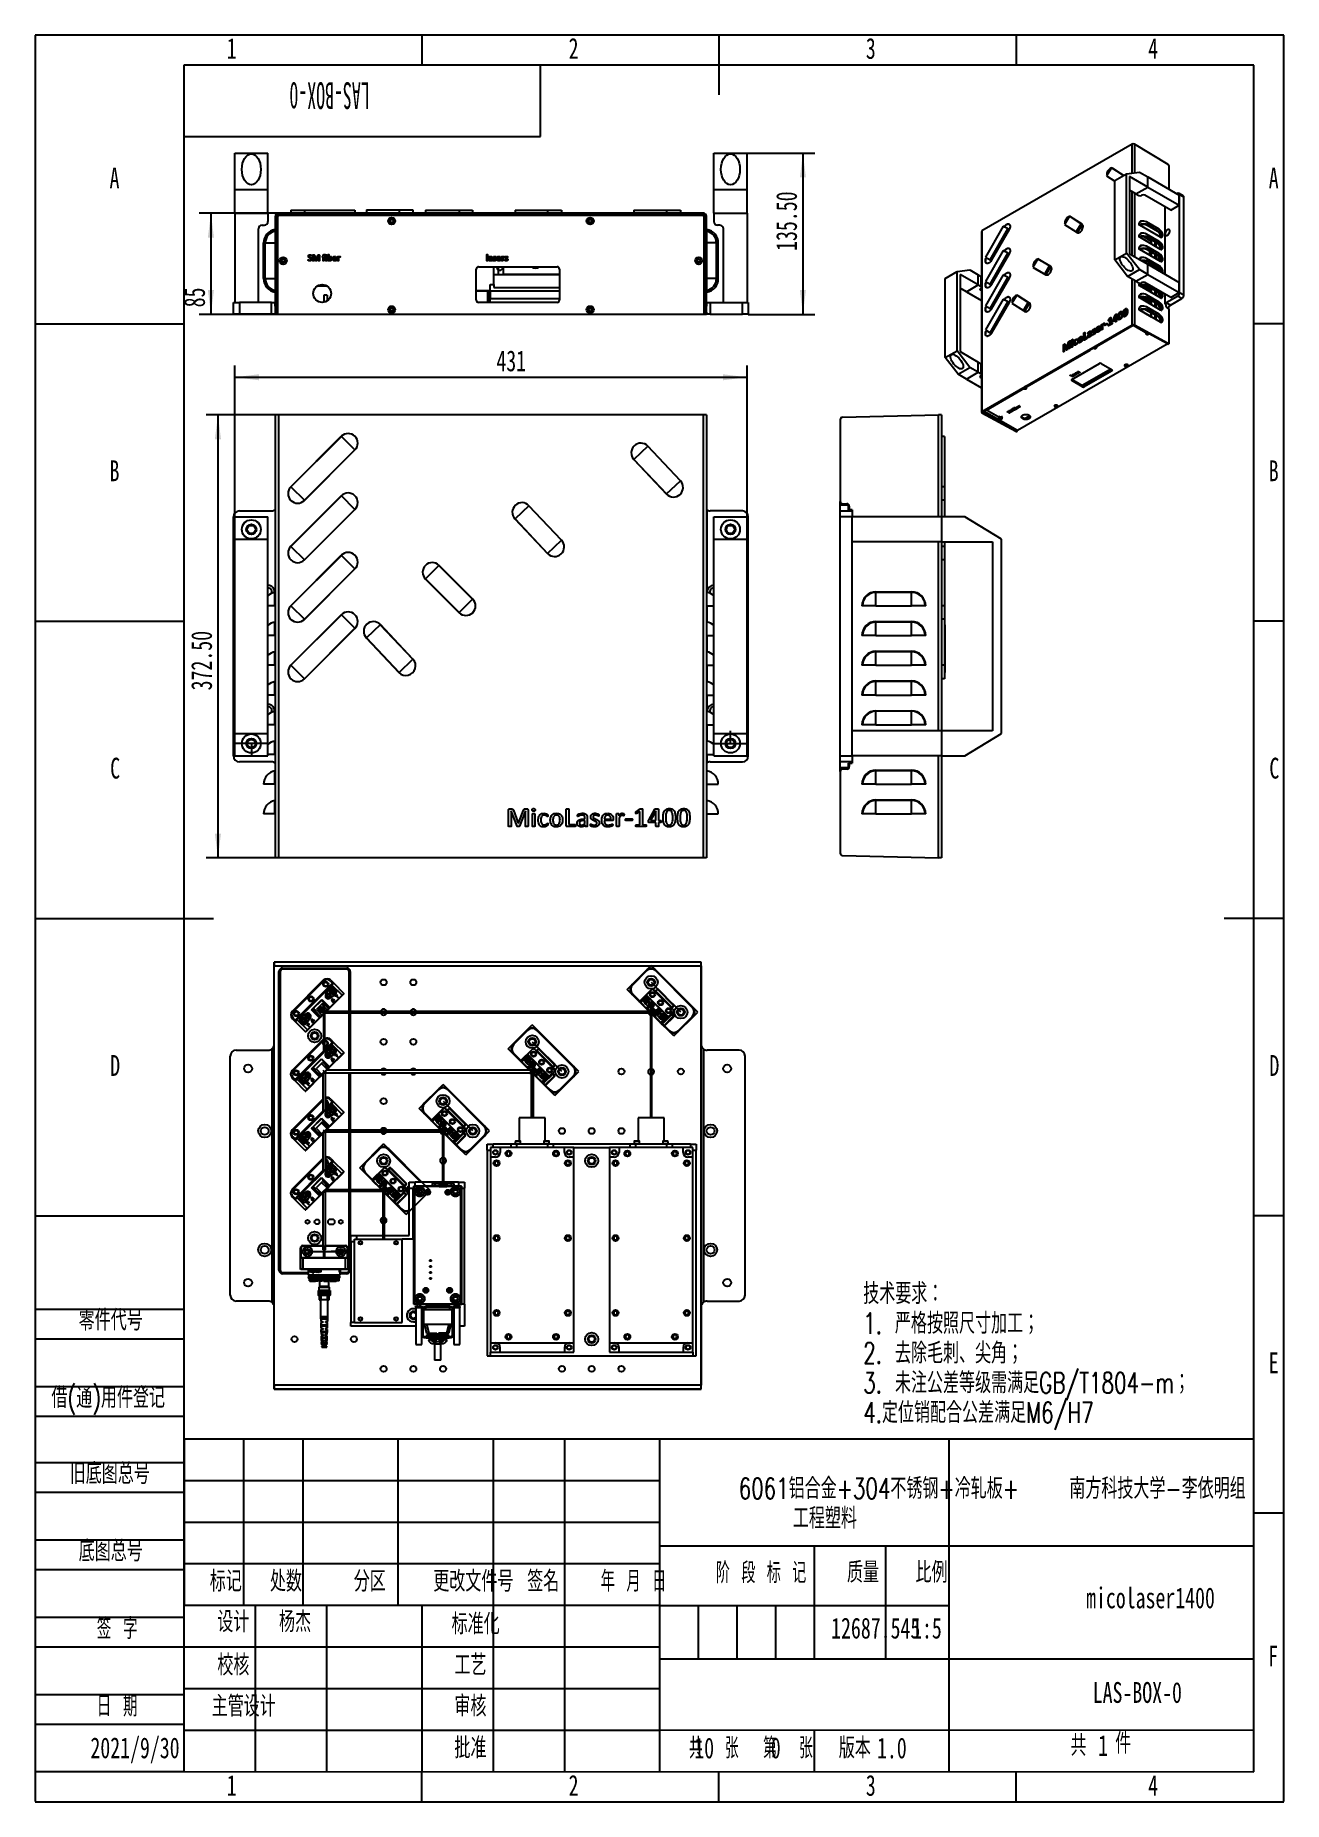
# Model space of a CAD drawing. Header units: millimetres. Extents: x 0 to 210, y 0 to 297.
import ezdxf

# ---------------------------------------------------------------- set-up
doc = ezdxf.new("R2010")
doc.units = ezdxf.units.MM
doc.linetypes.add('CENTERX2', pattern=[20.32, 12.7, -2.54, 2.54, -2.54])
doc.layers.add('图框', color=7, linetype='Continuous')
doc.layers.add('图纸格式', color=7, linetype='Continuous')
doc.styles.add('SLDTEXTSTYLE0', font='TXT', dxfattribs={"width": 0.7, "bigfont": 'bigfont'})
doc.styles.add('SLDTEXTSTYLE1', font='TXT', dxfattribs={"width": 0.62, "bigfont": 'bigfont'})
doc.styles.add('SLDTEXTSTYLE2', font='TXT', dxfattribs={"width": 0.614286, "bigfont": 'bigfont'})
doc.styles.add('SLDTEXTSTYLE3', font='TXT', dxfattribs={"width": 0.6, "bigfont": 'bigfont'})
doc.styles.add('SLDTEXTSTYLE4', font='TXT', dxfattribs={"width": 0.633333, "bigfont": 'bigfont'})
doc.styles.add('SLDTEXTSTYLE5', font='TXT', dxfattribs={"width": 0.7})
doc.styles.add('SLDTEXTSTYLE6', font='TXT', dxfattribs={"width": 0.49})
doc.dimstyles.new('SLDDIMSTYLE0', dxfattribs={"dimtxt": 3.5, "dimasz": 4.08, "dimexe": 0, "dimexo": 0.0625, "dimgap": 0.875, "dimtad": 2, "dimlfac": 5, "dimrnd": 1e-09, "dimzin": 12, "dimdsep": 46, "dimtxsty": 'SLDTEXTSTYLE5', "dimsah": 1, "dimcen": 0.09, "dimadec": 0, "dimazin": 3, "dimtfac": 1, "dimtofl": 0, "dimtmove": 0, "dimatfit": 3, "dimfxl": 0, "dimfrac": 2, "dimtolj": 1, "dimtzin": 12, "dimarcsym": 0})
doc.dimstyles.new('SLDDIMSTYLE1', dxfattribs={"dimtxt": 3.5, "dimasz": 4.08, "dimexe": 0, "dimexo": 0.0625, "dimgap": 0.875, "dimtad": 2, "dimlfac": 5, "dimrnd": 1e-09, "dimzin": 4, "dimdsep": 46, "dimtxsty": 'SLDTEXTSTYLE5', "dimsah": 1, "dimcen": 0.09, "dimadec": 0, "dimazin": 1, "dimtfac": 1, "dimtofl": 0, "dimtmove": 0, "dimatfit": 3, "dimfxl": 0, "dimfrac": 2, "dimtolj": 1, "dimtzin": 12, "dimarcsym": 0})
doc.dimstyles.new('SLDDIMSTYLE2', dxfattribs={"dimtxt": 3.5, "dimasz": 4.08, "dimexe": 0, "dimexo": 0.0625, "dimgap": 0.875, "dimtad": 2, "dimlfac": 5, "dimrnd": 1e-09, "dimzin": 12, "dimdsep": 46, "dimtxsty": 'SLDTEXTSTYLE5', "dimsah": 1, "dimcen": 0.09, "dimadec": 0, "dimazin": 3, "dimtfac": 1, "dimtmove": 0, "dimatfit": 0, "dimfxl": 0, "dimfrac": 2, "dimtolj": 1, "dimtzin": 12, "dimarcsym": 0})

msp = doc.modelspace()

# ---------------------------------------------------------------- texts
at = {"color": 7, "linetype": 'Continuous', "lineweight": 0, "char_height": 3.5, "attachment_point": 2, "style": 'SLDTEXTSTYLE5'}
for s, insert in [('1', (33.0444, 296.5478)), ('2', (90.5444, 296.5478)), ('3', (140.5444, 296.5478)), ('4', (188.0444, 296.5478))]:
    msp.add_mtext(s, dxfattribs=dict(at, insert=insert))
at = {"layer": '图框', "insert": (49.4948, 284.6082), "char_height": 4.5, "attachment_point": 2, "rotation": 180, "style": 'SLDTEXTSTYLE6'}
msp.add_mtext('LAS-BOX-0', dxfattribs=at)
at = {"layer": '图框', "char_height": 3.5}
for s, insert, attachment_point, style in [('A', (13.3203, 274.7707), 2, 'SLDTEXTSTYLE5'), ('A', (208.3203, 274.7707), 2, 'SLDTEXTSTYLE5'), ('B', (13.3203, 225.5207), 2, 'SLDTEXTSTYLE5'), ('B', (208.3203, 225.5207), 2, 'SLDTEXTSTYLE5'), ('C', (13.4273, 175.5207), 2, 'SLDTEXTSTYLE5'), ('C', (208.4273, 175.5207), 2, 'SLDTEXTSTYLE5'), ('D', (13.4297, 125.5207), 2, 'SLDTEXTSTYLE5'), ('D', (208.4297, 125.5207), 2, 'SLDTEXTSTYLE5'), ('零件代号', (7.2921, 82.7033), 1, 'SLDTEXTSTYLE0'), ('E', (208.3179, 75.5207), 2, 'SLDTEXTSTYLE5'), ('借(通)用件登记', (2.7046, 69.6777), 1, 'SLDTEXTSTYLE0'), ('旧底图总号', (5.7921, 56.9053), 1, 'SLDTEXTSTYLE0'), ('南方科技大学-李依明组', (188.779, 54.3991), 2, 'SLDTEXTSTYLE0'), ('底图总号', (7.2921, 43.8853), 1, 'SLDTEXTSTYLE0'), ('标记', (32.0401, 38.7886), 2, 'SLDTEXTSTYLE0'), ('处数', (42.1606, 38.7886), 2, 'SLDTEXTSTYLE0'), ('分区', (56.2599, 38.7886), 2, 'SLDTEXTSTYLE0'), ('更改文件号', (73.6805, 38.7886), 2, 'SLDTEXTSTYLE0'), ('签名', (85.4411, 38.7886), 2, 'SLDTEXTSTYLE0'), ('年 月 日', (100.6173, 38.7886), 2, 'SLDTEXTSTYLE1'), ('阶 段 标 记', (122.0831, 40.2162), 2, 'SLDTEXTSTYLE2'), ('质量', (139.2267, 40.2862), 2, 'SLDTEXTSTYLE0'), ('比例', (150.7591, 40.2862), 2, 'SLDTEXTSTYLE0'), ('micolaser1400', (187.5929, 35.9934), 2, 'SLDTEXTSTYLE5'), ('签 字', (13.7675, 30.807), 2, 'SLDTEXTSTYLE4'), ('设计', (33.3108, 31.9728), 2, 'SLDTEXTSTYLE0'), ('杨杰', (43.6919, 31.9728), 2, 'SLDTEXTSTYLE0'), ('标准化', (74.074, 31.592), 2, 'SLDTEXTSTYLE0'), ('12687.545', (141.3707, 30.9084), 2, 'SLDTEXTSTYLE5'), ('1:5', (149.9862, 30.9084), 2, 'SLDTEXTSTYLE5'), ('校核', (33.3108, 24.7022), 2, 'SLDTEXTSTYLE0'), ('工艺', (73.1966, 24.7022), 2, 'SLDTEXTSTYLE0'), ('F', (208.2243, 26.211), 2, 'SLDTEXTSTYLE5'), ('日 期', (13.7675, 17.787), 2, 'SLDTEXTSTYLE4'), ('主管设计', (35.0608, 17.7879), 2, 'SLDTEXTSTYLE0'), ('审核', (73.1966, 17.7974), 2, 'SLDTEXTSTYLE0'), ('LAS-BOX-0', (185.3775, 20.0842), 2, 'SLDTEXTSTYLE5'), ('2021/9/30', (16.7685, 10.7784), 2, 'SLDTEXTSTYLE5'), ('批准', (73.199, 10.7784), 2, 'SLDTEXTSTYLE0'), ('共  张', (114.1367, 10.7483), 2, 'SLDTEXTSTYLE3'), ('10', (110.8485, 10.7483), 1, 'SLDTEXTSTYLE5'), ('第  张', (126.6115, 10.7483), 2, 'SLDTEXTSTYLE3'), ('0', (123.7235, 10.7483), 1, 'SLDTEXTSTYLE5'), ('版本', (137.8523, 10.7483), 2, 'SLDTEXTSTYLE0'), ('1.0', (141.589, 10.7483), 1, 'SLDTEXTSTYLE5'), ('共', (174.1282, 11.1664), 1, 'SLDTEXTSTYLE0'), ('件', (181.66, 11.5222), 1, 'SLDTEXTSTYLE0'), ('1', (33.0444, 4.461), 2, 'SLDTEXTSTYLE5'), ('2', (90.5444, 4.461), 2, 'SLDTEXTSTYLE5'), ('3', (140.5444, 4.461), 2, 'SLDTEXTSTYLE5'), ('4', (188.0444, 4.461), 2, 'SLDTEXTSTYLE5')]:
    msp.add_mtext(s, dxfattribs=dict(at, insert=insert, attachment_point=attachment_point, style=style))
at = {"layer": '图纸格式', "insert": (178.7929, 11.1664), "char_height": 3.5, "attachment_point": 1, "style": 'SLDTEXTSTYLE5'}
msp.add_mtext('1', dxfattribs=at)

# ---------------------------------------------------------------- blocks, each defined once
blk = doc.blocks.new('SW_NOTE_0')
at = {"layer": '图框', "color": 0, "char_height": 3.5, "attachment_point": 2, "style": 'SLDTEXTSTYLE0'}
for s, insert in [('6061铝合金+304不锈钢+冷轧板+', (34.95, 4.51)), ('工程塑料', (25.88, -0.49))]:
    blk.add_mtext(s, dxfattribs=dict(at, insert=insert))
blk = doc.blocks.new('SW_NOTE_0_1')
at = {"layer": '图纸格式', "color": 0, "char_height": 3.5, "attachment_point": 1, "style": 'SLDTEXTSTYLE0'}
for s, insert in [('技术要求：', (0, 4.51)), ('1. 严格按照尺寸加工；', (0, -0.49)), ('2. 去除毛刺、尖角；', (0, -5.49)), ('3. 未注公差等级需满足GB/T1804-m；', (0, -10.49)), ('4.定位销配合公差满足M6/H7', (0, -15.49))]:
    blk.add_mtext(s, dxfattribs=dict(at, insert=insert))
blk = doc.blocks.new('_D')
at = {"layer": '图纸格式'}
for p, q in [((33.54, 216.02), (33.54, 241.5)), ((119.74, 216.02), (119.74, 241.5)), ((33.54, 239.5), (119.74, 239.5))]:
    blk.add_line(p, q, dxfattribs=at)
for points in [[(33.54, 239.5), (37.62, 238.99), (37.62, 240.01)], [(119.74, 239.5), (115.66, 240.01), (115.66, 238.99)]]:
    blk.add_solid(points, dxfattribs=at)
at = {"layer": '图纸格式', "insert": (77.56, 244.01), "char_height": 3.5, "attachment_point": 1, "style": 'SLDTEXTSTYLE5'}
blk.add_mtext('431', dxfattribs=at)
blk = doc.blocks.new('_D_1')
at = {"layer": '图纸格式'}
for p, q in [((40.39, 233.17), (28.72, 233.17)), ((30.72, 233.17), (30.72, 158.67)), ((40.39, 158.67), (28.72, 158.67))]:
    blk.add_line(p, q, dxfattribs=at)
for points in [[(30.72, 233.17), (30.21, 229.09), (31.23, 229.09)], [(30.72, 158.67), (31.23, 162.75), (30.21, 162.75)]]:
    blk.add_solid(points, dxfattribs=at)
at = {"layer": '图纸格式', "insert": (26.21, 186.85), "char_height": 3.5, "attachment_point": 1, "rotation": 90, "style": 'SLDTEXTSTYLE5'}
blk.add_mtext('372.50', dxfattribs=at)
blk = doc.blocks.new('_D_2')
at = {"layer": '图纸格式'}
for p, q in [((40.89, 267.08), (27.54, 267.08)), ((29.54, 267.08), (29.54, 250.08)), ((40.74, 250.08), (27.54, 250.08))]:
    blk.add_line(p, q, dxfattribs=at)
for points in [[(29.54, 267.08), (29.03, 263), (30.05, 263)], [(29.54, 250.08), (30.05, 254.16), (29.03, 254.16)]]:
    blk.add_solid(points, dxfattribs=at)
at = {"layer": '图纸格式', "insert": (25.03, 251.26), "char_height": 3.5, "attachment_point": 1, "rotation": 90, "style": 'SLDTEXTSTYLE5'}
blk.add_mtext('85', dxfattribs=at)
blk = doc.blocks.new('_D_3')
at = {"layer": '图纸格式'}
for p, q in [((119.74, 277.18), (131.12, 277.18)), ((129.12, 277.18), (129.12, 250.08)), ((119.94, 250.08), (131.12, 250.08))]:
    blk.add_line(p, q, dxfattribs=at)
for points in [[(129.12, 277.18), (128.62, 273.1), (129.63, 273.1)], [(129.12, 250.08), (129.63, 254.16), (128.62, 254.16)]]:
    blk.add_solid(points, dxfattribs=at)
at = {"layer": '图纸格式', "insert": (124.61, 260.75), "char_height": 3.5, "attachment_point": 1, "rotation": 90, "style": 'SLDTEXTSTYLE5'}
blk.add_mtext('135.50', dxfattribs=at)

# ---------------------------------------------------------------- dimensions: what is measured, and where the dimension line sits
at = {"layer": '图纸格式'}
for base, p1, p2, angle, dimstyle, picture, middle in [((129.1245, 250.0828), (119.7384, 277.1828), (119.9384, 250.0828), 90, 'SLDDIMSTYLE1', '_D_3', (129.1245, 265.3591)), ((29.5423, 250.0828), (40.8888, 267.0828), (40.7388, 250.0828), 90, 'SLDDIMSTYLE2', '_D_2', (29.5423, 252.7928)), ((119.7384, 239.4977), (33.538, 216.02), (119.7384, 216.02), 0, 'SLDDIMSTYLE0', '_D', (79.8598, 239.4977)), ((30.7192, 158.67), (40.3888, 233.17), (40.3888, 158.67), 90, 'SLDDIMSTYLE1', '_D_1', (30.7192, 191.4543))]:
    dim = msp.add_linear_dim(base=base, p1=p1, p2=p2, angle=angle, dimstyle=dimstyle, dxfattribs=at)
    dim.commit()
    dim.dimension.update_dxf_attribs({"geometry": picture, "text_midpoint": middle, "dimtype": 160})

# ---------------------------------------------------------------- linework, layer by layer
at = {"color": 7, "linetype": 'Continuous', "lineweight": 25}
for p, q in [((33.538, 277.1828), (39.138, 277.1828)), ((33.538, 271.0509), (33.538, 277.1828)), ((39.138, 271.0509), (39.138, 277.1828)), ((114.1384, 277.1828), (119.7384, 277.1828)), ((114.1384, 271.0509), (114.1384, 277.1828)), ((119.7384, 271.0509), (119.7384, 277.1828)), ((184.5288, 278.7025), (159.2496, 264.1091)), ((190.578, 275.255), (184.8823, 278.7025)), ((181.0435, 274.7382), (180.2205, 273.3666)), ((180.2205, 273.3666), (181.5763, 272.4897)), ((182.9844, 273.4829), (181.0435, 274.7382)), ((181.0435, 274.7382), (181.2556, 274.6158)), ((181.2226, 274.6453), (181.1446, 274.6798)), ((181.2289, 274.6413), (181.18, 274.6594)), ((183.0786, 273.4457), (181.2226, 274.6453)), ((183.0712, 273.4414), (181.2556, 274.6158)), ((181.5763, 272.5784), (183.5562, 273.7214)), ((182.9003, 273.3428), (182.9844, 273.4829)), ((182.9844, 273.4829), (183.0637, 273.4371)), ((183.5562, 273.7214), (185.7242, 274.0105)), ((183.5562, 260.3902), (183.5562, 273.7214)), ((185.7242, 274.0105), (187.1271, 273.2006)), ((190.716, 271.1288), (190.716, 275.0121)), ((33.538, 271.0509), (39.138, 271.0509)), ((33.538, 267.0828), (33.538, 271.0509)), ((39.138, 267.0828), (39.138, 271.0509)), ((114.1384, 271.0509), (119.7384, 271.0509)), ((114.1384, 267.0828), (114.1384, 271.0509)), ((119.7384, 267.0828), (119.7384, 271.0509)), ((180.3898, 273.257), (180.7727, 273.0095)), ((181.5763, 259.2472), (181.5763, 272.5784)), ((187.1271, 271.4859), (184.0866, 273.2412)), ((184.0866, 273.2412), (184.0866, 260.2582)), ((185.1472, 270.3429), (184.0866, 270.9552)), ((185.1472, 270.3429), (187.1271, 271.4859)), ((185.1472, 270.3429), (185.6422, 270.0572)), ((187.1271, 273.2006), (192.4304, 270.1391)), ((187.1271, 271.4859), (187.1271, 273.2006)), ((187.1271, 271.4859), (192.4304, 268.4243)), ((192.1476, 270.3841), (192.0768, 270.3432)), ((193.1047, 270.0006), (192.3976, 270.4088)), ((43.0052, 267.5828), (43.0052, 267.0828)), ((43.0052, 267.5828), (45.2679, 267.5828)), ((45.2679, 267.5828), (45.2679, 267.0828)), ((45.2679, 267.5828), (53.7532, 267.5828)), ((53.7532, 267.5828), (53.7532, 267.0828)), ((55.6975, 267.6828), (55.6975, 267.0828)), ((55.6975, 267.6828), (61.1872, 267.6828)), ((61.1872, 267.6828), (61.1872, 267.0828)), ((61.1872, 267.6828), (63.5149, 267.6828)), ((63.5149, 267.6828), (63.5149, 267.0828)), ((65.6396, 267.5828), (65.6396, 267.0828)), ((65.6396, 267.5828), (71.2956, 267.5828)), ((71.2956, 267.5828), (71.2956, 267.0828)), ((71.2956, 267.5828), (73.5587, 267.5828)), ((73.5587, 267.5828), (73.5587, 267.0828)), ((80.6922, 267.5828), (80.6922, 267.0828)), ((80.6922, 267.5828), (86.1819, 267.5828)), ((86.1819, 267.5828), (86.1819, 267.0828)), ((86.1819, 267.5828), (88.5095, 267.5828)), ((88.5095, 267.5828), (88.5095, 267.0828)), ((100.7036, 267.5828), (100.7036, 267.0828)), ((100.7036, 267.5828), (106.1933, 267.5828)), ((106.1933, 267.5828), (106.1933, 267.0828)), ((106.1933, 267.5828), (108.521, 267.5828)), ((108.521, 267.5828), (108.521, 267.0828)), ((186.2079, 270.1388), (186.0665, 270.0572)), ((191.0162, 267.6079), (186.6321, 270.1388)), ((190.0263, 268.1794), (190.0263, 256.8292)), ((191.0162, 267.6079), (192.4304, 268.4243)), ((192.4304, 268.4243), (192.4304, 270.1391)), ((192.5011, 253.7674), (192.5011, 270.1799)), ((193.2082, 269.7717), (192.5011, 270.1799)), ((193.2082, 253.3592), (193.2082, 269.7717)), ((33.538, 267.0828), (39.138, 267.0828)), ((33.538, 267.0828), (33.538, 252.0828)), ((37.538, 252.0828), (37.538, 264.4828)), ((38.138, 265.0828), (38.538, 265.0828)), ((39.138, 267.0828), (39.138, 265.6828)), ((40.3888, 250.4731), (40.3888, 266.5828)), ((40.6888, 266.5828), (40.3888, 266.5828)), ((40.6888, 250.4731), (40.6888, 266.5828)), ((40.7388, 266.4828), (40.7388, 250.0828)), ((40.8888, 266.7828), (40.8888, 267.0828)), ((112.3892, 267.0828), (40.8888, 267.0828)), ((112.3892, 266.7828), (40.8888, 266.7828)), ((112.3392, 266.6828), (40.9388, 266.6828)), ((96.8215, 267.0828), (96.8215, 267.0953)), ((112.3892, 266.7828), (112.3892, 267.0828)), ((112.5392, 250.0828), (112.5392, 266.4828)), ((112.5892, 266.5828), (112.8892, 266.5828)), ((112.5892, 250.4731), (112.5892, 266.5828)), ((112.8892, 250.4731), (112.8892, 266.5828)), ((114.1384, 267.0828), (114.1384, 265.6828)), ((114.1384, 267.0828), (119.7384, 267.0828)), ((115.1384, 265.0828), (114.7384, 265.0828)), ((115.7384, 252.0828), (115.7384, 264.4828)), ((119.7384, 267.0828), (119.7384, 252.0828)), ((162.8211, 264.8983), (159.8211, 259.7022)), ((160.6211, 259.2402), (163.6211, 264.4363)), ((163.6211, 264.4363), (162.8211, 264.8983)), ((162.8211, 264.8983), (163.0332, 264.7759)), ((163.8028, 264.3314), (163.0332, 264.7759)), ((163.6211, 264.4363), (163.8028, 264.3314)), ((173.9684, 266.5758), (173.1454, 265.2042)), ((173.1454, 265.2042), (175.0863, 263.9489)), ((175.9093, 265.3205), (173.9684, 266.5758)), ((173.9684, 266.5758), (174.1805, 266.4533)), ((174.1515, 266.4806), (174.0735, 266.5151)), ((174.1578, 266.4765), (174.1089, 266.4947)), ((176.0928, 265.2258), (174.1515, 266.4806)), ((176.1214, 265.198), (174.1805, 266.4533)), ((175.0863, 263.9489), (175.9093, 265.3205)), ((175.2984, 263.8264), (176.1214, 265.198)), ((175.9093, 265.3205), (176.1214, 265.198)), ((185.7736, 265.0785), (185.6367, 265.1575)), ((189.2944, 263.046), (185.7736, 265.0785)), ((189.0635, 264.3847), (186.9422, 265.6093)), ((189.1957, 263.7969), (187.0744, 265.0215)), ((189.3018, 263.8581), (187.1804, 265.0827)), ((38.3888, 256.0828), (38.3888, 262.0828)), ((38.6888, 262.0828), (40.3554, 262.0828)), ((38.6888, 256.0828), (38.6888, 262.0828)), ((40.3554, 264.0548), (40.3554, 262.0828)), ((40.3554, 262.0828), (40.3554, 256.0828)), ((112.9225, 264.0548), (112.9225, 262.0828)), ((112.9225, 262.0828), (112.9225, 256.0828)), ((114.5892, 262.0828), (112.9225, 262.0828)), ((114.5892, 256.0828), (114.5892, 262.0828)), ((114.8892, 256.0828), (114.8892, 262.0828)), ((159.1763, 264.007), (159.1763, 233.5909)), ((159.2496, 264.1091), (159.2496, 233.6929)), ((163.8028, 264.3314), (160.8028, 259.1353)), ((175.0863, 263.9489), (175.2984, 263.8264)), ((175.0984, 263.9419), (175.2599, 263.8375)), ((175.1338, 263.9214), (175.289, 263.8212)), ((185.7736, 263.0371), (185.6367, 263.1162)), ((189.2944, 261.0046), (185.7736, 263.0371)), ((186.437, 263.1478), (187.7211, 262.4066)), ((187.1554, 262.7332), (186.4372, 263.1478)), ((189.0635, 262.3433), (186.9422, 263.5679)), ((189.0635, 260.3019), (186.9422, 261.5266)), ((189.1957, 261.7555), (187.0744, 262.9802)), ((187.3288, 262.8333), (187.1554, 262.7332)), ((187.1554, 262.7331), (187.1554, 262.7332)), ((189.3018, 261.8168), (187.1804, 263.0414)), ((187.5748, 262.6913), (187.5797, 262.6515)), ((187.7211, 261.9129), (187.7211, 262.6068)), ((187.7211, 262.4066), (187.7211, 261.9129)), ((188.3292, 262.2558), (188.3292, 261.5618)), ((188.5413, 261.4393), (188.5413, 262.1333)), ((189.4313, 262.9669), (189.2944, 263.046)), ((46.6971, 259.1074), (46.6971, 260.0228)), ((46.7559, 260.0828), (46.8423, 260.0828)), ((46.8442, 259.9743), (46.8442, 259.1074)), ((46.8451, 259.9743), (46.8442, 259.9743)), ((47.1714, 259.1035), (46.8451, 259.9743)), ((46.9659, 260.0019), (47.2412, 259.2813)), ((47.2412, 259.2813), (47.2451, 259.2813)), ((47.2451, 259.2813), (47.525, 259.9996)), ((47.6367, 259.9743), (47.3017, 259.1035)), ((47.6339, 260.0828), (47.7247, 260.0828)), ((47.6383, 259.9743), (47.6367, 259.9743)), ((47.6383, 259.1074), (47.6383, 259.9743)), ((47.7853, 260.0228), (47.7853, 259.1074)), ((48.3237, 259.8181), (48.4177, 259.8181)), ((48.4177, 259.7151), (48.3237, 259.7151)), ((48.4177, 259.8181), (48.4177, 259.8911)), ((48.4177, 259.1067), (48.4177, 259.7151)), ((48.55, 259.8967), (48.55, 259.8181)), ((48.55, 259.8181), (48.7017, 259.8181)), ((48.55, 259.7151), (48.55, 259.1067)), ((48.7017, 259.7151), (48.55, 259.7151)), ((48.8736, 259.1064), (48.8736, 259.7944)), ((49.0059, 259.7944), (49.0059, 259.1064)), ((49.2412, 259.1067), (49.2412, 260.1317)), ((49.3584, 259.1871), (49.3584, 259.1058)), ((49.3736, 260.1317), (49.3736, 259.7183)), ((49.3736, 259.5869), (49.3736, 259.3093)), ((50.1824, 259.5093), (50.55, 259.5093)), ((50.6335, 259.421), (50.1824, 259.421)), ((50.6824, 259.5005), (50.6824, 259.4771)), ((50.8736, 259.1064), (50.8736, 259.7944)), ((50.9931, 259.7944), (50.9931, 259.6942)), ((51.0059, 259.5589), (51.0059, 259.1064)), ((75.9471, 259.1067), (75.9471, 260.1317)), ((76.0795, 260.1317), (76.0795, 259.1067)), ((76.7118, 259.421), (76.6045, 259.421)), ((76.6167, 259.5093), (76.7118, 259.5093)), ((76.7118, 259.5093), (76.7118, 259.5639)), ((76.7118, 259.2742), (76.7118, 259.421)), ((76.7295, 259.106), (76.7295, 259.1758)), ((76.8442, 259.5722), (76.8442, 259.1058)), ((77.8, 259.5093), (78.1677, 259.5093)), ((78.2511, 259.421), (77.8, 259.421)), ((78.3, 259.5005), (78.3, 259.4771)), ((78.4912, 259.1064), (78.4912, 259.7944)), ((78.6107, 259.7944), (78.6107, 259.6942)), ((78.6236, 259.5589), (78.6236, 259.1064)), ((162.8211, 260.8156), (159.8211, 255.6195)), ((159.8211, 259.7022), (160.6211, 259.2402)), ((160.6211, 255.1575), (163.6211, 260.3536)), ((160.6211, 259.2402), (160.8028, 259.1353)), ((163.8028, 260.2487), (160.8028, 255.0525)), ((163.6211, 260.3536), (162.8211, 260.8156)), ((162.8211, 260.8156), (163.0332, 260.6932)), ((163.8028, 260.2487), (163.0332, 260.6932)), ((163.6211, 260.3536), (163.8028, 260.2487)), ((168.6236, 259.389), (167.8235, 258.0034)), ((170.6234, 258.2335), (168.6236, 259.389)), ((168.6236, 259.389), (168.8358, 259.2665)), ((168.8076, 259.294), (168.7401, 259.3217)), ((168.843, 259.2736), (168.7755, 259.3013)), ((170.8073, 258.1385), (168.8076, 259.294)), ((170.8355, 258.1111), (168.8358, 259.2665)), ((181.5763, 259.2472), (183.5562, 260.3902)), ((183.7443, 256.4551), (181.5763, 259.2472)), ((185.7242, 257.598), (183.5562, 260.3902)), ((184.0866, 260.2582), (187.1271, 258.5029)), ((185.7736, 260.9958), (185.6367, 261.0748)), ((189.2944, 258.9633), (185.7736, 260.9958)), ((186.6922, 258.754), (186.9414, 258.9619)), ((186.6986, 258.7503), (186.9487, 258.9589)), ((189.0635, 258.2606), (186.9422, 259.4852)), ((189.1957, 259.7142), (187.0744, 260.9388)), ((189.1957, 257.6728), (187.0744, 258.8975)), ((187.1271, 256.7881), (187.1271, 258.5029)), ((187.1271, 258.5029), (192.4304, 255.4413)), ((189.3018, 259.7754), (187.1804, 261)), ((189.3018, 257.7341), (187.1804, 258.9587)), ((187.4736, 260.0144), (187.4736, 260.7083)), ((187.509, 259.994), (187.509, 260.6879)), ((187.7211, 260.5655), (187.7211, 259.8715)), ((187.7211, 258.5241), (187.7211, 258.16)), ((188.3292, 260.2144), (188.3292, 259.5205)), ((188.5413, 259.398), (188.5413, 260.0919)), ((188.9232, 261.2227), (189.2611, 261.0275)), ((188.9232, 261.2189), (188.9232, 261.2227)), ((188.9232, 259.7195), (189.0316, 259.6569)), ((188.9232, 259.4745), (188.9232, 259.7195)), ((189.1883, 259.3215), (188.9232, 259.4745)), ((188.9232, 259.2184), (189.2585, 259.0248)), ((188.9232, 259.1776), (188.9232, 259.2184)), ((189.4313, 260.9256), (189.2944, 261.0046)), ((189.4313, 258.8842), (189.2944, 258.9633)), ((38.6888, 256.0828), (40.3554, 256.0828)), ((40.3554, 256.0828), (40.3554, 254.1108)), ((74.1771, 252.4828), (74.1771, 257.6828)), ((74.5771, 258.0828), (87.7771, 258.0828)), ((77.1384, 256.8028), (77.1384, 258.0828)), ((77.1384, 256.8028), (88.1771, 256.8028)), ((77.1384, 255.0828), (77.1384, 256.8028)), ((77.9384, 256.8028), (77.9384, 257.5445)), ((78.7384, 256.8028), (78.7384, 258.0828)), ((88.1771, 256.8028), (78.7384, 256.8028)), ((88.1771, 257.6828), (88.1771, 252.4828)), ((112.9225, 256.0828), (112.9225, 254.1108)), ((114.5892, 256.0828), (112.9225, 256.0828)), ((153.0798, 256.1277), (155.0597, 257.2707)), ((153.0798, 242.7965), (153.0798, 256.1277)), ((155.0597, 257.2707), (157.2276, 257.5598)), ((155.0597, 243.9395), (155.0597, 257.2707)), ((158.6306, 255.0352), (155.59, 256.7904)), ((155.59, 256.7904), (155.59, 243.8074)), ((157.2276, 257.5598), (158.6306, 256.7499)), ((158.6306, 255.0352), (158.6306, 256.7499)), ((158.6306, 256.7499), (159.1255, 256.4642)), ((159.1255, 254.7494), (159.1255, 256.4642)), ((162.8211, 256.7329), (159.8211, 251.5368)), ((159.8211, 255.6195), (160.6211, 255.1575)), ((160.6211, 251.0748), (163.6211, 256.2709)), ((163.8028, 256.166), (160.8028, 250.9698)), ((163.6211, 256.2709), (162.8211, 256.7329)), ((162.8211, 256.7329), (163.0332, 256.6105)), ((163.8028, 256.166), (163.0332, 256.6105)), ((163.6211, 256.2709), (163.8028, 256.166)), ((167.8235, 258.0034), (169.8232, 256.8479)), ((167.9385, 257.9369), (167.9975, 257.8911)), ((167.9739, 257.9165), (168.0329, 257.8707)), ((167.9975, 257.8911), (169.9972, 256.7356)), ((168.0329, 257.8707), (167.9975, 257.8911)), ((168.0329, 257.8707), (169.9997, 256.7342)), ((169.8232, 256.8479), (170.6234, 258.2335)), ((169.8232, 256.8479), (170.0354, 256.7255)), ((170.0326, 256.7152), (169.9972, 256.7356)), ((170.0354, 256.7255), (170.8355, 258.1111)), ((170.6234, 258.2335), (170.8355, 258.1111)), ((183.7443, 256.4551), (185.7242, 257.598)), ((185.1472, 255.6452), (183.7443, 256.4551)), ((185.1472, 255.6452), (187.1271, 256.7881)), ((185.1472, 255.6452), (185.6422, 255.3594)), ((187.1271, 256.7881), (185.7242, 257.598)), ((187.1271, 256.7881), (192.4304, 253.7266)), ((188.3292, 258.1731), (188.3292, 257.8089)), ((188.5413, 257.6865), (188.5413, 258.0506)), ((188.9232, 257.7152), (188.9924, 257.6753)), ((188.9232, 257.4703), (188.9232, 257.7152)), ((189.1718, 257.3268), (188.9232, 257.4703)), ((49.1239, 254.8028), (47.3785, 254.8028)), ((47.7679, 255.0028), (48.7346, 255.0028)), ((49.113, 253.3028), (48.513, 253.3028)), ((48.513, 253.3028), (48.513, 252.1058)), ((49.113, 253.3028), (49.113, 252.355)), ((74.1771, 254.0828), (76.0476, 254.0828)), ((76.1183, 253.9828), (74.1771, 253.9828)), ((76.1183, 253.9828), (76.0476, 254.0828)), ((76.0476, 254.0828), (76.3698, 254.0828)), ((76.1183, 252.0828), (76.1183, 253.9828)), ((76.4698, 253.9828), (76.1183, 253.9828)), ((76.4698, 253.9828), (76.3698, 254.0828)), ((76.4698, 252.0828), (76.4698, 253.9828)), ((76.5384, 255.0828), (77.1384, 255.0828)), ((76.5384, 254.0028), (76.5384, 255.0828)), ((88.1771, 254.0028), (76.5384, 254.0028)), ((76.5384, 254.0028), (76.5384, 252.6828)), ((88.1771, 252.6828), (76.5384, 252.6828)), ((76.5384, 252.0828), (76.5384, 252.6828)), ((77.1384, 255.0828), (77.1384, 254.6028)), ((77.1384, 254.6028), (88.1771, 254.6028)), ((156.6507, 253.8922), (155.59, 254.5045)), ((156.6507, 253.8922), (158.6306, 255.0352)), ((156.6507, 253.8922), (159.1763, 252.4342)), ((158.6306, 255.0352), (159.1255, 254.7494)), ((158.9841, 254.4229), (159.1255, 254.5045)), ((159.1763, 254.067), (158.9841, 254.1779)), ((162.8211, 252.6502), (159.8211, 247.4541)), ((160.6211, 255.1575), (160.8028, 255.0525)), ((163.6211, 252.1882), (162.8211, 252.6502)), ((162.8211, 252.6502), (163.0332, 252.5278)), ((163.8028, 252.0833), (163.0332, 252.5278)), ((165.0961, 253.3272), (164.2731, 251.9556)), ((167.037, 252.0718), (165.0961, 253.3272)), ((165.0961, 253.3272), (165.3082, 253.2047)), ((165.313, 253.2131), (165.2328, 253.2482)), ((165.3193, 253.2091), (165.2682, 253.2278)), ((167.2491, 251.9494), (165.3082, 253.2047)), ((167.2539, 251.9577), (165.313, 253.2131)), ((185.7736, 254.8717), (185.6367, 254.9508)), ((185.7736, 252.8304), (185.6367, 252.9094)), ((189.2944, 252.8392), (185.7736, 254.8717)), ((189.2944, 250.7979), (185.7736, 252.8304)), ((185.7765, 254.87), (185.7765, 254.8727)), ((185.7765, 252.8287), (185.7765, 252.8314)), ((185.8119, 254.8496), (185.8119, 254.8866)), ((185.8119, 252.8083), (185.8119, 252.8453)), ((186.024, 254.9488), (186.024, 254.7271)), ((186.024, 252.9074), (186.024, 252.6858)), ((186.2079, 255.4411), (186.0665, 255.3594)), ((186.2008, 254.6251), (186.2008, 254.9758)), ((186.2008, 252.5837), (186.2008, 252.9344)), ((186.2362, 254.6047), (186.2362, 254.9789)), ((186.2362, 252.5633), (186.2362, 252.9375)), ((186.4483, 254.9819), (186.4483, 254.4822)), ((186.4483, 252.9406), (186.4483, 252.4409)), ((186.6251, 254.3802), (186.6251, 254.9643)), ((186.6251, 252.3388), (186.6251, 252.923)), ((191.0162, 252.9102), (186.6321, 255.4411)), ((186.6604, 254.3598), (186.6604, 254.9585)), ((186.6604, 252.3184), (186.6604, 252.9171)), ((186.8726, 254.9047), (186.8726, 254.2373)), ((186.8726, 252.8634), (186.8726, 252.196)), ((189.0635, 252.1365), (186.9422, 253.3612)), ((187.0493, 254.1353), (187.0493, 254.8287)), ((187.0493, 252.0939), (187.0493, 252.7874)), ((189.1957, 253.5901), (187.0744, 254.8148)), ((189.1957, 251.5488), (187.0744, 252.7734)), ((187.0847, 254.1148), (187.0847, 254.8088)), ((187.0847, 252.0735), (187.0847, 252.7674)), ((189.3018, 253.6514), (187.1804, 254.876)), ((189.3018, 251.61), (187.1804, 252.8346)), ((187.2968, 254.6863), (187.2968, 253.9924)), ((187.2968, 252.645), (187.2968, 251.951)), ((187.4736, 253.8903), (187.4736, 254.5843)), ((187.4736, 251.849), (187.4736, 252.5429)), ((187.509, 253.8699), (187.509, 254.5639)), ((187.509, 251.8286), (187.509, 252.5225)), ((187.7211, 254.4414), (187.7211, 253.7475)), ((188.3292, 254.0903), (188.3292, 253.3964)), ((188.5413, 253.2739), (188.5413, 253.9679)), ((188.9232, 253.4618), (188.9232, 253.7068)), ((189.13, 253.3424), (188.9232, 253.4618)), ((188.9232, 253.2057), (189.2366, 253.0248)), ((188.9232, 253.0535), (188.9232, 253.2057)), ((189.4313, 252.7602), (189.2944, 252.8392)), ((190.0263, 253.4817), (190.0263, 251.8488)), ((190.2384, 252.0529), (192.1476, 253.1551)), ((190.9455, 251.6447), (192.8547, 252.7469)), ((191.0162, 252.9102), (192.4304, 253.7266)), ((192.8547, 252.7469), (192.1476, 253.1551)), ((192.4304, 253.7266), (192.4304, 255.4413)), ((192.5011, 253.7674), (193.2082, 253.3592)), ((33.338, 250.0828), (33.338, 252.0828)), ((33.338, 252.0828), (34.338, 252.0828)), ((34.338, 250.0828), (33.338, 250.0828)), ((34.338, 252.0828), (34.338, 250.0828)), ((39.738, 252.0828), (34.338, 252.0828)), ((39.738, 250.0828), (34.338, 250.0828)), ((39.738, 250.0828), (39.738, 252.0828)), ((39.738, 252.0828), (40.338, 252.0828)), ((40.3888, 250.0828), (39.738, 250.0828)), ((40.338, 251.4828), (40.338, 252.0828)), ((40.3888, 251.4828), (40.338, 251.4828)), ((40.6888, 250.4731), (40.3888, 250.4731)), ((40.3888, 250.0828), (40.3888, 250.4731)), ((40.6888, 250.0828), (40.3888, 250.0828)), ((40.6888, 251.5828), (40.7388, 251.5828)), ((40.738, 251.4828), (40.6888, 251.4828)), ((40.6888, 250.0828), (40.6888, 250.4731)), ((40.738, 250.0828), (40.6888, 250.0828)), ((40.738, 251.4828), (40.738, 251.5828)), ((40.738, 251.4828), (40.738, 250.0828)), ((40.738, 251.4828), (40.7388, 251.4828)), ((40.738, 250.0828), (40.7388, 250.0828)), ((40.7388, 250.0828), (112.5392, 250.0828)), ((87.7771, 252.0828), (74.5771, 252.0828)), ((112.5892, 251.5828), (112.5392, 251.5828)), ((112.5392, 251.4828), (112.5892, 251.4828)), ((112.5892, 250.0828), (112.5392, 250.0828)), ((112.5892, 250.4731), (112.8892, 250.4731)), ((112.5892, 250.4731), (112.5892, 250.0828)), ((112.5892, 250.0828), (112.8892, 250.0828)), ((112.8892, 251.4828), (112.9384, 251.4828)), ((112.8892, 250.4731), (112.8892, 250.0828)), ((113.5384, 250.0828), (112.8892, 250.0828)), ((112.9384, 251.4828), (112.9384, 252.0828)), ((112.9384, 252.0828), (113.5384, 252.0828)), ((113.5384, 252.0828), (113.5384, 250.0828)), ((113.5384, 252.0828), (118.9384, 252.0828)), ((113.5384, 250.0828), (118.9384, 250.0828)), ((118.9384, 250.0828), (118.9384, 252.0828)), ((118.9384, 252.0828), (119.9384, 252.0828)), ((119.9384, 250.0828), (118.9384, 250.0828)), ((119.9384, 252.0828), (119.9384, 250.0828)), ((159.8211, 251.5368), (160.6211, 251.0748)), ((160.6211, 246.9921), (163.6211, 252.1882)), ((160.6211, 251.0748), (160.8028, 250.9698)), ((163.8028, 252.0833), (160.8028, 246.8871)), ((163.6211, 252.1882), (163.8028, 252.0833)), ((164.2731, 251.9556), (166.214, 250.7002)), ((166.214, 250.7002), (167.037, 252.0718)), ((166.214, 250.7002), (166.4261, 250.5778)), ((166.2493, 250.6798), (166.4207, 250.569)), ((166.2847, 250.6594), (166.4498, 250.5526)), ((166.4261, 250.5778), (167.2491, 251.9494)), ((167.037, 252.0718), (167.2491, 251.9494)), ((180.8741, 249.5079), (180.8387, 249.5283)), ((180.8741, 249.5079), (180.9121, 249.5275)), ((180.9121, 249.5442), (180.9121, 248.4719)), ((181.2745, 249.011), (181.6342, 249.9583)), ((181.3099, 248.9906), (181.6696, 249.9378)), ((181.7061, 249.888), (181.3844, 249.0328)), ((181.6696, 249.9378), (181.6342, 249.9583)), ((181.7076, 249.8889), (181.7061, 249.888)), ((181.743, 249.8685), (181.7076, 249.8889)), ((181.7076, 249.2193), (181.7076, 249.8889)), ((181.743, 249.1989), (181.743, 249.8685)), ((181.7844, 250.0334), (181.749, 250.0538)), ((181.8636, 250.087), (181.8636, 249.3094)), ((182.1641, 249.6374), (182.1287, 249.6578)), ((182.5409, 250.4881), (182.5055, 250.5085)), ((182.6576, 250.3735), (182.6134, 250.399)), ((182.7412, 249.9646), (182.7059, 249.985)), ((183.022, 250.1326), (182.9866, 250.153)), ((183.225, 249.846), (183.2692, 249.8205)), ((183.3859, 249.8412), (183.3505, 249.8616)), ((183.3988, 250.9834), (183.3634, 251.0038)), ((183.5155, 250.8687), (183.4713, 250.8942)), ((183.5991, 250.4599), (183.5638, 250.4803)), ((185.7736, 250.789), (185.6367, 250.8681)), ((189.2944, 248.7565), (185.7736, 250.789)), ((185.7777, 250.7904), (187.7211, 249.6685)), ((186.8321, 250.835), (187.7211, 250.3218)), ((189.0635, 250.0952), (186.9422, 251.3198)), ((189.1957, 249.5074), (187.0744, 250.732)), ((189.3018, 249.5687), (187.1804, 250.7933)), ((187.7211, 249.6685), (187.7178, 249.6666)), ((187.7211, 252.4001), (187.7211, 251.7061)), ((187.7211, 250.3587), (187.7211, 250.3218)), ((187.7211, 249.6648), (187.7211, 250.3587)), ((187.7211, 250.3218), (187.7211, 249.6685)), ((188.3292, 252.049), (188.3292, 251.3551)), ((188.3292, 250.0076), (188.3292, 249.3137)), ((188.5413, 251.2326), (188.5413, 251.9265)), ((188.5413, 249.1912), (188.5413, 249.8852)), ((188.9232, 251.4576), (188.9232, 251.6521)), ((189.1082, 251.3507), (188.9232, 251.4576)), ((188.9232, 251.2015), (189.2286, 251.0251)), ((188.9232, 251.0122), (188.9232, 251.2015)), ((189.4313, 250.7188), (189.2944, 250.7979)), ((190.2384, 251.7263), (190.0263, 251.8488)), ((190.1856, 251.7568), (190.1856, 251.4917)), ((190.2384, 252.0529), (190.9455, 251.6447)), ((190.3271, 251.2468), (190.5745, 251.1039)), ((190.716, 245.2413), (190.716, 250.859)), ((184.5288, 248.2863), (159.2496, 233.6929)), ((184.6348, 248.2251), (159.3556, 233.6317)), ((159.8211, 247.4541), (160.6211, 246.9921)), ((160.6211, 246.9921), (160.8028, 246.8871)), ((176.3731, 245.7914), (176.3731, 246.9202)), ((176.4085, 246.8998), (176.3731, 246.9202)), ((176.4085, 245.771), (176.4085, 246.8998)), ((176.4865, 246.9749), (176.4511, 246.9954)), ((176.4865, 246.9749), (176.5291, 246.996)), ((176.5291, 247.0103), (176.5291, 245.9597)), ((177.0792, 246.8589), (177.0438, 246.8794)), ((177.0821, 246.8289), (177.0792, 246.8589)), ((177.3614, 247.1738), (177.326, 247.1943)), ((177.4806, 246.7791), (177.3667, 246.7134)), ((177.3797, 246.8289), (177.4806, 246.8872)), ((177.415, 246.8085), (177.3797, 246.8289)), ((177.415, 246.8085), (177.5159, 246.8668)), ((177.4798, 247.0625), (177.4356, 247.088)), ((177.4806, 246.8872), (177.4806, 246.9542)), ((177.5159, 246.9338), (177.4806, 246.9542)), ((177.5159, 246.8668), (177.4806, 246.8872)), ((177.4806, 246.5993), (177.4806, 246.7791)), ((177.5159, 246.7587), (177.4806, 246.7791)), ((177.5159, 246.5789), (177.4806, 246.5993)), ((177.5159, 246.8668), (177.5159, 246.9338)), ((177.5159, 246.5789), (177.5159, 246.7587)), ((177.6209, 247.0453), (177.6209, 246.474)), ((177.8435, 246.65), (177.8081, 246.6705)), ((177.8591, 247.2084), (177.8237, 247.2288)), ((177.8666, 246.727), (177.8313, 246.7474)), ((177.9876, 247.2592), (178.0318, 247.2337)), ((178.2766, 246.9105), (178.0337, 246.7703)), ((178.0337, 246.7703), (178.2766, 246.9105)), ((178.0796, 246.7779), (178.0443, 246.7983)), ((178.1379, 247.6221), (178.1025, 247.6425)), ((178.2095, 247.0597), (178.1653, 247.0853)), ((178.2334, 247.0021), (178.1981, 247.0225)), ((178.5142, 247.3668), (178.4788, 247.3872)), ((178.6348, 247.5535), (179.0248, 247.7786)), ((179.1132, 247.7216), (178.6348, 247.4455)), ((178.6702, 247.5331), (178.6348, 247.5535)), ((178.6702, 247.5331), (179.0601, 247.7582)), ((178.6948, 247.2472), (178.739, 247.2216)), ((178.8722, 248.046), (178.8368, 248.0664)), ((178.9075, 247.2559), (178.8722, 247.2763)), ((179.0054, 247.937), (178.9612, 247.9625)), ((179.0601, 247.7582), (179.0248, 247.7786)), ((179.1311, 247.4757), (179.112, 247.4868)), ((179.1651, 247.849), (179.1651, 247.8203)), ((179.3679, 247.4834), (179.3679, 248.326)), ((179.4033, 248.3056), (179.3679, 248.326)), ((179.3878, 247.4719), (179.3679, 247.4834)), ((179.4033, 247.4772), (179.4033, 248.3056)), ((179.4671, 248.3714), (179.4318, 248.3918)), ((179.4671, 248.3714), (179.4946, 248.3856)), ((179.4946, 248.3992), (179.4946, 248.2765)), ((179.53, 248.256), (179.4946, 248.2765)), ((179.5083, 248.1186), (179.5083, 247.5644)), ((179.7323, 248.5425), (179.6969, 248.5629)), ((179.9336, 248.218), (179.8982, 248.2384)), ((179.9282, 248.3182), (180.2748, 248.5183)), ((180.2748, 248.3922), (179.9282, 248.1921)), ((179.9636, 248.2978), (179.9282, 248.3182)), ((179.9358, 248.1965), (179.9336, 248.218)), ((179.9636, 248.2978), (180.3014, 248.4928)), ((180.3001, 248.5037), (180.2748, 248.5183)), ((180.5419, 249.0431), (180.5066, 249.0635)), ((180.5419, 248.1535), (180.5066, 248.1739)), ((180.53, 249.1505), (180.7693, 249.4764)), ((180.5653, 249.1301), (180.53, 249.1505)), ((180.5358, 248.2547), (180.7561, 248.3819)), ((180.5712, 248.2343), (180.5358, 248.2547)), ((181.1005, 248.4546), (180.5365, 248.129)), ((180.5424, 249.0264), (180.5419, 249.0431)), ((180.5448, 248.1338), (180.5419, 248.1535)), ((180.7561, 249.3005), (180.5555, 249.0406)), ((180.5653, 249.1301), (180.8046, 249.456)), ((180.5712, 248.2343), (180.7915, 248.3615)), ((180.7561, 248.3819), (180.7561, 249.3005)), ((180.7915, 249.2801), (180.7561, 249.3005)), ((180.7915, 248.3615), (180.7561, 248.3819)), ((180.8046, 249.456), (180.7693, 249.4764)), ((180.7915, 248.3615), (180.7915, 249.2801)), ((180.9121, 248.4719), (181.1015, 248.5812)), ((180.9475, 248.4515), (180.9121, 248.4719)), ((180.9475, 248.4515), (181.1277, 248.5556)), ((181.1263, 248.5669), (181.1015, 248.5812)), ((181.2906, 248.8804), (181.2553, 248.9008)), ((181.3099, 248.9906), (181.2745, 249.011)), ((181.2932, 248.854), (181.2906, 248.8804)), ((181.7076, 249.0933), (181.2911, 248.8528)), ((181.3844, 249.0328), (181.7076, 249.2193)), ((181.4198, 249.0124), (181.3844, 249.0328)), ((181.4198, 249.0124), (181.743, 249.1989)), ((181.743, 249.1989), (181.7076, 249.2193)), ((181.7076, 248.8346), (181.7076, 249.0933)), ((181.743, 249.0728), (181.7076, 249.0933)), ((181.727, 248.8234), (181.7076, 248.8346)), ((181.743, 248.8284), (181.743, 249.0728)), ((181.8636, 249.3094), (181.9837, 249.3787)), ((181.8989, 249.289), (181.8636, 249.3094)), ((181.9837, 249.2527), (181.8636, 249.1833)), ((181.8636, 249.1833), (181.8636, 248.9247)), ((181.8989, 249.289), (182.012, 249.3543)), ((182.0108, 249.3631), (181.9837, 249.3787)), ((182.3672, 249.3507), (182.4113, 249.3252)), ((182.528, 249.3459), (182.4926, 249.3663)), ((184.6348, 248.2251), (184.5288, 248.2863)), ((184.7763, 248.2251), (184.8823, 248.2863)), ((190.4719, 245.0965), (184.7763, 248.2251)), ((190.578, 245.1577), (184.8823, 248.2863)), ((189.4313, 248.6775), (189.2944, 248.7565)), ((153.0798, 242.7965), (155.0597, 243.9395)), ((157.2276, 241.1473), (155.0597, 243.9395)), ((155.59, 243.8074), (158.6306, 242.0522)), ((165.2069, 230.5804), (190.4106, 245.1302)), ((172.9416, 243.7746), (172.9416, 244.8959)), ((172.9769, 244.8755), (172.9416, 244.8959)), ((172.9613, 243.7632), (172.9416, 243.7746)), ((172.9769, 243.7683), (172.9769, 244.8755)), ((173.0039, 245.0054), (173.0956, 245.0583)), ((173.0393, 244.985), (173.0039, 245.0054)), ((173.0393, 244.985), (173.1309, 245.0379)), ((173.1309, 245.0379), (173.0956, 245.0583)), ((173.0985, 244.9271), (173.0975, 244.9266)), ((173.0975, 244.9266), (173.0975, 243.8647)), ((173.4446, 244.0603), (173.0985, 244.9271)), ((173.1339, 244.9067), (173.0985, 244.9271)), ((173.4736, 244.0557), (173.1339, 244.9067)), ((173.2267, 245.0349), (173.5187, 244.3209)), ((173.4539, 244.0549), (173.4446, 244.0603)), ((173.5187, 244.3209), (173.5228, 244.3233)), ((173.554, 244.3005), (173.5187, 244.3209)), ((173.5228, 244.3233), (173.8197, 245.3744)), ((173.5582, 244.3028), (173.5228, 244.3233)), ((173.554, 244.3005), (173.5582, 244.3028)), ((173.5582, 244.3028), (173.855, 245.354)), ((173.9381, 245.4118), (173.5828, 244.14)), ((173.855, 245.354), (173.8197, 245.3744)), ((173.9352, 245.543), (174.0315, 245.5985)), ((173.9706, 245.5226), (173.9352, 245.543)), ((173.9398, 245.4128), (173.9381, 245.4118)), ((173.9398, 244.3509), (173.9398, 245.4128)), ((173.9752, 245.3924), (173.9398, 245.4128)), ((173.9592, 244.3397), (173.9398, 244.3509)), ((173.9706, 245.5226), (174.0668, 245.5781)), ((173.9752, 244.3447), (173.9752, 245.3924)), ((174.0668, 245.5781), (174.0315, 245.5985)), ((174.0668, 245.5781), (174.092, 245.5878)), ((174.0958, 245.5622), (174.0958, 244.441)), ((174.3807, 245.6864), (174.3454, 245.7069)), ((174.361, 244.5929), (174.361, 245.4356)), ((174.3963, 245.4151), (174.361, 245.4356)), ((174.3808, 244.5815), (174.361, 244.5929)), ((174.3963, 244.5868), (174.3963, 245.4151)), ((174.466, 245.4844), (174.4307, 245.5048)), ((174.4672, 245.8273), (174.4319, 245.8477)), ((174.466, 245.4844), (174.5014, 245.5023)), ((174.5014, 245.5166), (174.5014, 244.674)), ((174.7395, 245.1815), (174.7041, 245.2019)), ((174.9248, 245.077), (174.969, 245.0515)), ((175.0809, 245.8574), (175.0456, 245.8778)), ((175.0912, 245.0707), (175.0558, 245.0912)), ((175.2761, 245.3079), (175.26, 245.3171)), ((175.457, 245.598), (175.4216, 245.6184)), ((175.6459, 245.4784), (175.6901, 245.4529)), ((175.8223, 245.4748), (175.787, 245.4952)), ((175.8308, 246.2903), (175.7955, 246.3107)), ((175.9663, 246.178), (175.9221, 246.2035)), ((176.0341, 245.9373), (175.9988, 245.9577)), ((176.4085, 245.771), (176.3731, 245.7914)), ((176.4102, 245.7508), (176.4085, 245.771)), ((176.8905, 246.0242), (176.4253, 245.7556)), ((176.5291, 245.9597), (176.8917, 246.169)), ((176.5644, 245.9393), (176.5291, 245.9597)), ((176.5644, 245.9393), (176.9168, 246.1426)), ((176.9153, 246.1554), (176.8917, 246.169)), ((177.048, 246.3146), (177.0126, 246.3351)), ((177.182, 246.3475), (177.2262, 246.322)), ((177.3246, 246.3421), (177.2892, 246.3625)), ((177.4993, 246.4041), (177.4993, 246.4897)), ((177.5347, 246.4693), (177.4993, 246.4897)), ((177.5201, 246.3921), (177.4993, 246.4041)), ((177.5347, 246.3982), (177.5347, 246.4693)), ((190.4719, 245.0965), (190.578, 245.1577)), ((190.5685, 245.0885), (190.6745, 245.1498)), ((155.2477, 240.0044), (153.0798, 242.7965)), ((155.2477, 240.0044), (157.2276, 241.1473)), ((158.6306, 240.3374), (157.2276, 241.1473)), ((158.6306, 240.3374), (158.6306, 242.0522)), ((158.6306, 242.0522), (159.1255, 241.7664)), ((159.1255, 240.0517), (159.1255, 241.7664)), ((174.3422, 239.1197), (179.0091, 241.8139)), ((180.9041, 240.8832), (176.0958, 238.1074)), ((181.1162, 240.7607), (176.3876, 238.031)), ((181.1304, 240.7526), (176.4635, 238.0584)), ((179.2919, 241.8139), (181.1304, 240.7525)), ((156.6507, 239.1945), (155.2477, 240.0044)), ((156.6507, 239.1945), (158.6306, 240.3374)), ((156.6507, 239.1945), (159.1763, 237.7364)), ((158.6306, 240.3374), (159.1255, 240.0517)), ((158.9841, 239.7251), (159.1255, 239.8068)), ((159.1763, 239.3692), (158.9841, 239.4802)), ((174.1021, 239.8256), (174.1021, 239.8175)), ((174.4645, 239.6083), (174.1021, 239.8175)), ((174.4645, 239.6492), (174.1295, 239.8425)), ((174.1489, 239.8446), (174.5113, 239.6353)), ((176.1807, 238.0584), (174.3422, 239.1197)), ((176.1807, 237.8951), (174.3422, 238.9564)), ((174.3765, 239.841), (174.3765, 239.8032)), ((174.404, 239.8386), (174.404, 239.7978)), ((174.4581, 239.8998), (174.4581, 239.859)), ((174.4645, 239.6492), (174.4645, 239.6083)), ((174.4962, 239.6441), (174.4962, 239.6169)), ((174.518, 239.7504), (174.518, 239.7095)), ((174.5431, 239.808), (174.5431, 239.7569)), ((174.5732, 239.8986), (174.5466, 239.9106)), ((174.5589, 239.8272), (174.5926, 239.8466)), ((174.5926, 239.8874), (174.5732, 239.8986)), ((174.5732, 239.8986), (174.5732, 239.8577)), ((174.5926, 239.8466), (174.5732, 239.8577)), ((174.6238, 239.8286), (174.5858, 239.8067)), ((174.5926, 239.8874), (174.5926, 239.8466)), ((174.6238, 239.8694), (174.5926, 239.8514)), ((174.6171, 239.8864), (174.782, 239.7912)), ((174.6757, 239.8394), (174.6238, 239.8694)), ((174.6238, 239.8694), (174.6238, 239.8286)), ((174.6757, 239.7986), (174.6238, 239.8286)), ((174.6655, 239.9774), (174.6655, 239.9365)), ((174.6751, 239.8283), (174.6757, 239.8394)), ((174.6757, 239.8394), (174.6757, 239.7986)), ((174.6763, 239.7824), (174.6763, 239.8334)), ((174.6774, 239.7563), (174.6774, 239.7154)), ((174.6966, 240.0231), (174.6966, 239.9778)), ((174.7414, 239.8087), (174.7167, 239.823)), ((174.7167, 239.823), (174.7167, 239.7821)), ((174.7414, 239.7679), (174.7167, 239.7821)), ((174.7226, 240.0525), (174.7226, 240.0117)), ((174.7414, 239.8087), (174.7414, 239.7679)), ((174.7699, 239.7982), (174.7699, 239.7749)), ((174.8037, 240.0412), (174.8037, 240.0345)), ((174.8189, 239.8596), (174.8189, 239.842)), ((174.9123, 239.979), (174.905, 239.9819)), ((174.9123, 239.979), (174.9123, 239.9382)), ((174.9282, 239.9127), (174.9282, 239.9637)), ((174.9791, 239.9447), (174.9365, 239.9059)), ((174.9365, 239.9059), (174.9365, 239.8651)), ((174.94, 240.1628), (174.94, 240.1118)), ((174.9473, 240.0668), (174.9473, 240.026)), ((174.9662, 240.1931), (174.9662, 240.1523)), ((174.9773, 240.0687), (175.1073, 240.1437)), ((175.168, 240.1427), (175.0085, 240.0507)), ((175.0085, 240.0867), (175.0085, 240.0507)), ((175.1073, 240.1845), (175.0833, 240.1959)), ((175.1073, 240.1845), (175.1073, 240.1437)), ((175.1491, 240.1727), (175.1073, 240.1485)), ((175.1209, 240.2762), (175.1209, 240.268)), ((175.3641, 240.1275), (175.1209, 240.268)), ((175.3641, 240.1684), (175.1492, 240.2924)), ((175.1572, 240.169), (175.1655, 240.1642)), ((175.1631, 240.2923), (175.1985, 240.2719)), ((175.168, 240.1623), (175.168, 240.1427)), ((175.1985, 240.3127), (175.1985, 240.2719)), ((175.2057, 240.0613), (175.2057, 240.0204)), ((175.2403, 240.3328), (175.2403, 240.2818)), ((175.2509, 240.2469), (175.4109, 240.1546)), ((175.2557, 240.3542), (175.2557, 240.3134)), ((175.2947, 240.334), (175.2947, 240.3278)), ((175.3622, 240.3796), (175.3622, 240.3387)), ((175.3641, 240.1684), (175.3641, 240.1275)), ((175.3933, 240.4253), (175.3933, 240.38)), ((175.3957, 240.1633), (175.3957, 240.1361)), ((175.4193, 240.4547), (175.4193, 240.4139)), ((175.5004, 240.4434), (175.5004, 240.4367)), ((175.5156, 240.2618), (175.5156, 240.2442)), ((175.609, 240.3812), (175.6018, 240.3841)), ((175.609, 240.3812), (175.609, 240.3404)), ((175.6249, 240.3149), (175.6249, 240.3659)), ((175.6758, 240.3469), (175.6333, 240.3081)), ((175.6333, 240.3081), (175.6333, 240.2673)), ((176.1807, 237.8951), (176.1807, 238.0584)), ((181.1304, 240.5893), (176.4635, 237.8951)), ((176.4635, 238.0584), (176.4635, 237.8951)), ((165.5998, 234.5316), (165.3849, 234.6556)), ((165.3988, 234.6555), (165.4342, 234.6351)), ((165.4342, 234.6759), (165.4342, 234.6351)), ((165.476, 234.696), (165.476, 234.645)), ((165.4913, 234.7174), (165.4913, 234.6766)), ((165.5304, 234.6972), (165.5304, 234.691)), ((40.3888, 158.67), (40.3888, 233.17)), ((40.8888, 233.17), (40.3888, 233.17)), ((112.3892, 233.17), (40.8888, 233.17)), ((40.8888, 233.17), (40.8888, 158.67)), ((112.3892, 158.67), (112.3892, 233.17)), ((112.8892, 233.17), (112.3892, 233.17)), ((112.8892, 233.17), (112.8892, 158.67)), ((135.4154, 232.3796), (135.4154, 218.62)), ((135.8057, 232.7795), (151.9154, 233.17)), ((152.4154, 233.17), (151.9154, 233.17)), ((152.4154, 233.17), (152.4154, 216.02)), ((159.3556, 233.6317), (159.2496, 233.6929)), ((159.3556, 233.5501), (159.2496, 233.4888)), ((164.9452, 230.3603), (159.2496, 233.4888)), ((165.0513, 230.4215), (159.3556, 233.5501)), ((159.6385, 233.795), (165.2069, 230.5804)), ((163.5899, 233.6689), (163.5899, 233.628)), ((163.6182, 233.732), (163.6182, 233.6809)), ((163.6464, 233.7604), (163.6464, 233.7196)), ((163.7449, 233.7525), (163.7449, 233.7464)), ((163.7988, 233.8496), (163.8293, 233.8672)), ((163.7992, 233.8498), (163.7992, 233.8253)), ((164.1229, 233.6385), (163.7992, 233.8253)), ((163.7999, 233.5146), (163.7999, 233.4947)), ((164.1229, 233.6793), (163.8134, 233.858)), ((163.8683, 233.8801), (163.8683, 233.8454)), ((163.8687, 233.8456), (163.8683, 233.8454)), ((163.8683, 233.8454), (164.1749, 233.6685)), ((163.8687, 233.8801), (163.8687, 233.8456)), ((164.2919, 233.7345), (163.8687, 233.8456)), ((163.9016, 233.8759), (164.2537, 233.785)), ((163.918, 233.6595), (163.918, 233.6187)), ((163.9419, 233.5823), (163.9419, 233.6333)), ((163.9484, 233.5626), (163.9484, 233.5218)), ((164.1001, 234.0223), (164.1001, 233.9896)), ((164.2551, 233.7858), (164.1001, 233.9896)), ((164.2551, 233.8267), (164.1041, 234.0251)), ((164.1092, 234.0288), (164.1413, 234.0473)), ((164.1229, 233.6793), (164.1229, 233.6385)), ((164.1491, 234.0484), (164.1485, 234.048)), ((164.1485, 234.048), (164.1485, 234.0072)), ((164.1491, 234.0075), (164.1485, 234.0072)), ((164.1485, 234.0072), (164.338, 233.7611)), ((164.4556, 233.8714), (164.1491, 234.0484)), ((164.1491, 234.0484), (164.1491, 234.0075)), ((164.4556, 233.8306), (164.1491, 234.0075)), ((164.1571, 233.6788), (164.1571, 233.6482)), ((164.184, 234.0474), (164.5076, 233.8606)), ((164.2537, 233.785), (164.2551, 233.7858)), ((164.2919, 233.7753), (164.2541, 233.7852)), ((164.2551, 233.8267), (164.2551, 233.7858)), ((164.2919, 233.7753), (164.2919, 233.7345)), ((164.3223, 233.7814), (164.3223, 233.7436)), ((164.4467, 234.1155), (164.4799, 234.1347)), ((164.4799, 234.1755), (164.4541, 234.1905)), ((164.4541, 234.1905), (164.4541, 234.1496)), ((164.4799, 234.1347), (164.4541, 234.1496)), ((164.4556, 233.8714), (164.4556, 233.8306)), ((164.4567, 234.1213), (164.4567, 234.1001)), ((164.4594, 234.2609), (164.4594, 234.2099)), ((164.4754, 234.2692), (164.4754, 234.2341)), ((164.4799, 234.1755), (164.4799, 234.1347)), ((164.4831, 234.1354), (164.4799, 234.1341)), ((164.5163, 234.1545), (164.4831, 234.1354)), ((164.4831, 234.1354), (164.4831, 234.0945)), ((164.5163, 234.1137), (164.4831, 234.0945)), ((164.4901, 233.8707), (164.4901, 233.8405)), ((164.4989, 234.1778), (164.5267, 234.1617)), ((164.7314, 234.0303), (164.5163, 234.1545)), ((164.5163, 234.1545), (164.5163, 234.1137)), ((164.7314, 233.9895), (164.5163, 234.1137)), ((164.5179, 234.2552), (164.5179, 234.2495)), ((164.5267, 234.1617), (164.5803, 234.1927)), ((164.5848, 234.1941), (164.5631, 234.1815)), ((164.5631, 234.1815), (164.5631, 234.1407)), ((164.6167, 234.1717), (164.5631, 234.1407)), ((164.5631, 234.1407), (164.7782, 234.0165)), ((164.5633, 234.2963), (164.5633, 234.2666)), ((164.6167, 234.1804), (164.6167, 234.1717)), ((164.6174, 234.3012), (164.6174, 234.2681)), ((164.6495, 234.2305), (164.6495, 234.2229)), ((164.8927, 234.0825), (164.6495, 234.2229)), ((164.6602, 234.3749), (164.6602, 234.3668)), ((165.0226, 234.1576), (164.6602, 234.3668)), ((164.8927, 234.1233), (164.6772, 234.2478)), ((165.0226, 234.1984), (164.6876, 234.3918)), ((164.6962, 234.2499), (164.9395, 234.1095)), ((164.707, 234.3938), (164.8531, 234.3095)), ((164.7314, 234.0303), (164.7314, 233.9895)), ((164.7633, 234.0252), (164.7633, 233.9982)), ((164.8927, 234.1233), (164.8927, 234.0825)), ((164.8952, 234.356), (164.8952, 234.305)), ((164.8996, 234.2826), (164.9977, 234.226)), ((164.9197, 234.3934), (164.9197, 234.3526)), ((164.9243, 234.1183), (164.9243, 234.0911)), ((165.0226, 234.1984), (165.0226, 234.1576)), ((165.0356, 234.2388), (165.0356, 234.1979)), ((165.0356, 234.1979), (165.0643, 234.1813)), ((165.0515, 234.1887), (165.0515, 234.1645)), ((165.0799, 234.3694), (165.0799, 234.3286)), ((165.1364, 234.2611), (165.1364, 234.3121)), ((165.1587, 234.2612), (165.1587, 234.2204)), ((165.1757, 234.526), (165.1757, 234.475)), ((165.183, 234.43), (165.183, 234.3891)), ((165.2019, 234.5563), (165.2019, 234.5155)), ((165.213, 234.4319), (165.343, 234.5069)), ((165.4037, 234.5059), (165.2442, 234.4139)), ((165.2442, 234.4499), (165.2442, 234.4139)), ((165.343, 234.5477), (165.319, 234.559)), ((165.343, 234.5477), (165.343, 234.5069)), ((165.3848, 234.5358), (165.343, 234.5117)), ((165.3566, 234.6394), (165.3566, 234.6311)), ((165.5998, 234.4907), (165.3566, 234.6311)), ((165.3929, 234.5321), (165.4012, 234.5274)), ((165.4037, 234.5255), (165.4037, 234.5059)), ((165.4414, 234.4244), (165.4414, 234.3836)), ((165.4866, 234.6101), (165.6466, 234.5177)), ((165.5998, 234.5316), (165.5998, 234.4907)), ((165.6314, 234.5265), (165.6314, 234.4993)), ((167.2929, 233.0257), (166.4951, 232.5651)), ((167.2635, 232.7638), (167.0199, 232.6231)), ((42.991, 221.0821), (51.4763, 229.5674)), ((51.4905, 229.5532), (43.0052, 221.0679)), ((53.7532, 227.2905), (51.4905, 229.5532)), ((152.9154, 229.5532), (152.4154, 229.5532)), ((152.9154, 229.5532), (152.9154, 221.0679)), ((165.0513, 230.4215), (164.9452, 230.3603)), ((165.0418, 230.3523), (165.1478, 230.4135)), ((165.1893, 230.5906), (165.1893, 230.5051)), ((45.2679, 218.8052), (53.7532, 227.2905)), ((53.7674, 227.2763), (45.2821, 218.7911)), ((103.0313, 227.8884), (100.7036, 225.6925)), ((108.521, 222.0692), (103.0313, 227.8884)), ((108.5285, 222.0893), (103.0378, 227.9076)), ((100.6822, 225.6847), (106.1729, 219.8664)), ((100.7036, 225.6925), (106.1933, 219.8733)), ((43.0052, 221.0679), (45.2679, 218.8052)), ((106.1933, 219.8733), (108.521, 222.0692)), ((152.9154, 221.0679), (152.4154, 221.0679)), ((152.9154, 221.0679), (152.9154, 218.8052)), ((34.338, 217.02), (39.738, 217.02)), ((40.338, 217.22), (40.3888, 217.2608)), ((40.338, 217.22), (40.338, 203.3397)), ((42.991, 211.0821), (51.4763, 219.5674)), ((51.4905, 219.5532), (43.0052, 211.0679)), ((45.2679, 208.8052), (53.7532, 217.2905)), ((53.7674, 217.2763), (45.2821, 208.7911)), ((53.7532, 217.2905), (51.4905, 219.5532)), ((83.0198, 217.8999), (80.6922, 215.704)), ((88.5095, 212.0806), (83.0198, 217.8999)), ((88.5285, 212.0893), (83.0378, 217.9076)), ((112.9384, 217.22), (112.8892, 217.2594)), ((112.9384, 217.22), (112.9384, 203.3406)), ((118.9384, 217.02), (113.5384, 217.02)), ((135.4154, 218.02), (135.4154, 218.62)), ((135.4154, 218.02), (136.8154, 218.02)), ((135.4154, 217.02), (135.4154, 218.02)), ((135.4154, 217.02), (137.4154, 217.02)), ((135.4154, 216.02), (135.4154, 217.02)), ((135.8154, 218.22), (136.5154, 218.22)), ((136.8154, 217.22), (136.8154, 218.02)), ((137.4154, 217.22), (136.8154, 217.22)), ((136.9154, 217.82), (136.9154, 217.22)), ((137.4154, 217.22), (137.4154, 217.02)), ((137.4154, 217.02), (137.4154, 216.02)), ((152.9154, 218.8052), (152.4154, 218.8052)), ((152.9154, 218.8052), (152.9154, 216.02)), ((33.338, 175.82), (33.338, 216.02)), ((33.538, 212.2465), (33.538, 216.02)), ((33.538, 216.02), (39.138, 216.02)), ((39.138, 212.2465), (39.138, 216.02)), ((80.6822, 215.6847), (86.1729, 209.8664)), ((80.6922, 215.704), (86.1819, 209.8848)), ((114.1384, 212.2465), (114.1384, 216.02)), ((114.1384, 216.02), (119.7384, 216.02)), ((119.7384, 212.2465), (119.7384, 216.02)), ((119.9384, 175.82), (119.9384, 216.02)), ((137.4154, 216.02), (135.4154, 216.02)), ((135.4154, 175.82), (135.4154, 216.02)), ((152.4154, 216.02), (137.4154, 216.02)), ((137.4154, 175.82), (137.4154, 216.02)), ((152.4154, 216.02), (152.4154, 211.82)), ((156.3835, 216.02), (152.4154, 216.02)), ((162.5154, 212.2465), (156.3835, 216.02)), ((33.538, 179.5936), (33.538, 212.2465)), ((33.538, 212.2465), (39.138, 212.2465)), ((39.138, 179.5936), (39.138, 212.2465)), ((43.0052, 211.0679), (45.2679, 208.8052)), ((86.1819, 209.8848), (88.5095, 212.0806)), ((114.1384, 212.2465), (119.7384, 212.2465)), ((114.1384, 179.5936), (114.1384, 212.2465)), ((119.7384, 179.5936), (119.7384, 212.2465)), ((152.4154, 211.82), (137.4154, 211.82)), ((152.4154, 211.82), (161.0154, 211.82)), ((152.4154, 211.82), (152.4154, 180.02)), ((152.9154, 211.0679), (152.4154, 211.0679)), ((152.9154, 211.82), (152.9154, 211.0679)), ((152.9154, 211.0679), (152.9154, 208.8052)), ((161.0154, 211.82), (161.0154, 180.02)), ((162.5154, 179.5936), (162.5154, 212.2465)), ((42.991, 201.0821), (51.4763, 209.5674)), ((51.4905, 209.5532), (43.0052, 201.0679)), ((53.7532, 207.2905), (51.4905, 209.5532)), ((152.9154, 208.8052), (152.4154, 208.8052)), ((152.9154, 208.8052), (152.9154, 201.0679)), ((45.2679, 198.8052), (53.7532, 207.2905)), ((53.7674, 207.2763), (45.2821, 198.7911)), ((65.6317, 205.5705), (71.2877, 199.9128)), ((67.9026, 207.8541), (65.6396, 205.5916)), ((65.6396, 205.5916), (71.2956, 199.934)), ((73.5587, 202.1964), (67.9026, 207.8541)), ((73.5791, 202.2035), (67.923, 207.8612)), ((40.3054, 201.0603), (40.3054, 203.3281)), ((71.2956, 199.934), (73.5587, 202.1964)), ((112.9725, 201.0603), (112.9725, 203.3281)), ((141.4154, 203.3281), (141.4154, 203.4267)), ((141.4154, 203.4267), (147.4154, 203.4267)), ((141.4154, 201.0603), (141.4154, 203.3281)), ((147.4154, 203.3281), (141.4154, 203.3281)), ((147.4154, 203.3281), (147.4154, 203.4267)), ((147.4154, 201.0603), (147.4154, 203.3281)), ((40.3054, 201.0603), (39.138, 201.0603)), ((40.3888, 201.0603), (40.3054, 201.0603)), ((40.338, 201.0603), (40.338, 198.3397)), ((42.991, 191.0821), (51.4763, 199.5674)), ((43.0052, 201.0679), (45.2679, 198.8052)), ((51.4905, 199.5532), (43.0052, 191.0679)), ((53.7532, 197.2905), (51.4905, 199.5532)), ((112.8892, 201.0603), (112.9725, 201.0603)), ((112.9384, 201.0603), (112.9384, 198.3406)), ((112.9725, 201.0603), (114.1384, 201.0603)), ((139.1476, 201.0603), (139.049, 201.0603)), ((141.4154, 201.0603), (139.1476, 201.0603)), ((141.4154, 201.0603), (147.4154, 201.0603)), ((149.6833, 201.0603), (147.4154, 201.0603)), ((149.7819, 201.0603), (149.6833, 201.0603)), ((152.9154, 201.0679), (152.4154, 201.0679)), ((152.9154, 201.0679), (152.9154, 198.8052)), ((40.3054, 196.0603), (39.138, 196.0603)), ((40.3054, 196.0603), (40.3054, 198.3281)), ((40.3888, 196.0603), (40.3054, 196.0603)), ((40.338, 196.0603), (40.338, 193.3397)), ((45.2679, 188.8052), (53.7532, 197.2905)), ((53.7674, 197.2763), (45.2821, 188.7911)), ((58.0252, 197.8945), (55.6975, 195.6986)), ((63.5149, 192.0753), (58.0252, 197.8945)), ((63.5285, 192.0891), (58.0388, 197.9083)), ((112.8892, 196.0603), (112.9725, 196.0603)), ((112.9384, 196.0603), (112.9384, 193.3406)), ((112.9725, 196.0603), (112.9725, 198.3281)), ((112.9725, 196.0603), (114.1384, 196.0603)), ((139.1476, 196.0603), (139.049, 196.0603)), ((141.4154, 196.0603), (139.1476, 196.0603)), ((141.4154, 198.3281), (141.4154, 198.4267)), ((141.4154, 198.4267), (147.4154, 198.4267)), ((141.4154, 196.0603), (141.4154, 198.3281)), ((147.4154, 198.3281), (141.4154, 198.3281)), ((141.4154, 196.0603), (147.4154, 196.0603)), ((147.4154, 198.3281), (147.4154, 198.4267)), ((147.4154, 196.0603), (147.4154, 198.3281)), ((149.6833, 196.0603), (147.4154, 196.0603)), ((149.7819, 196.0603), (149.6833, 196.0603)), ((152.9154, 198.8052), (152.4154, 198.8052)), ((152.9154, 198.8052), (152.9154, 191.0679)), ((153.0154, 197.8945), (152.9154, 197.8945)), ((153.0154, 197.8945), (153.0154, 195.6986)), ((40.3054, 191.0603), (40.3054, 193.3281)), ((55.682, 195.685), (61.1717, 189.8657)), ((55.6975, 195.6986), (61.1872, 189.8794)), ((112.9725, 191.0603), (112.9725, 193.3281)), ((141.4154, 193.3281), (141.4154, 193.4267)), ((141.4154, 193.4267), (147.4154, 193.4267)), ((141.4154, 191.0603), (141.4154, 193.3281)), ((147.4154, 193.3281), (141.4154, 193.3281)), ((147.4154, 193.3281), (147.4154, 193.4267)), ((147.4154, 191.0603), (147.4154, 193.3281)), ((153.0154, 195.6986), (152.9154, 195.6986)), ((153.0154, 195.6986), (153.0154, 189.8794)), ((40.3054, 191.0603), (39.138, 191.0603)), ((40.3888, 191.0603), (40.3054, 191.0603)), ((40.338, 191.0603), (40.338, 188.3397)), ((43.0052, 191.0679), (45.2679, 188.8052)), ((61.1872, 189.8794), (63.5149, 192.0753)), ((112.8892, 191.0603), (112.9725, 191.0603)), ((112.9384, 191.0603), (112.9384, 188.3406)), ((112.9725, 191.0603), (114.1384, 191.0603)), ((139.1476, 191.0603), (139.049, 191.0603)), ((141.4154, 191.0603), (139.1476, 191.0603)), ((141.4154, 191.0603), (147.4154, 191.0603)), ((149.6833, 191.0603), (147.4154, 191.0603)), ((149.7819, 191.0603), (149.6833, 191.0603)), ((152.9154, 191.0679), (152.4154, 191.0679)), ((152.9154, 191.0679), (152.9154, 188.8052)), ((40.3054, 186.0603), (40.3054, 188.3281)), ((112.9725, 186.0603), (112.9725, 188.3281)), ((141.4154, 188.3281), (141.4154, 188.4267)), ((141.4154, 188.4267), (147.4154, 188.4267)), ((141.4154, 186.0603), (141.4154, 188.3281)), ((147.4154, 188.3281), (141.4154, 188.3281)), ((147.4154, 188.3281), (147.4154, 188.4267)), ((147.4154, 186.0603), (147.4154, 188.3281)), ((152.9154, 188.8052), (152.4154, 188.8052)), ((153.0154, 189.8794), (152.9154, 189.8794)), ((40.3054, 186.0603), (39.138, 186.0603)), ((40.3888, 186.0603), (40.3054, 186.0603)), ((40.338, 186.0603), (40.338, 183.3397)), ((112.8892, 186.0603), (112.9725, 186.0603)), ((112.9384, 186.0603), (112.9384, 183.3406)), ((112.9725, 186.0603), (114.1384, 186.0603)), ((139.1476, 186.0603), (139.049, 186.0603)), ((141.4154, 186.0603), (139.1476, 186.0603)), ((141.4154, 186.0603), (147.4154, 186.0603)), ((149.6833, 186.0603), (147.4154, 186.0603)), ((149.7819, 186.0603), (149.6833, 186.0603)), ((40.3054, 181.0603), (40.3054, 183.3281)), ((112.9725, 181.0603), (112.9725, 183.3281)), ((141.4154, 183.3281), (141.4154, 183.4267)), ((141.4154, 183.4267), (147.4154, 183.4267)), ((141.4154, 181.0603), (141.4154, 183.3281)), ((147.4154, 183.3281), (141.4154, 183.3281)), ((147.4154, 183.3281), (147.4154, 183.4267)), ((147.4154, 181.0603), (147.4154, 183.3281)), ((33.538, 179.5936), (39.138, 179.5936)), ((33.538, 175.82), (33.538, 179.5936)), ((40.3054, 181.0603), (39.138, 181.0603)), ((39.138, 175.82), (39.138, 179.5936)), ((40.3888, 181.0603), (40.3054, 181.0603)), ((40.3054, 176.0603), (40.3054, 178.3281)), ((40.338, 181.0603), (40.338, 178.3397)), ((112.8892, 181.0603), (112.9725, 181.0603)), ((112.9384, 181.0603), (112.9384, 178.3406)), ((112.9725, 181.0603), (114.1384, 181.0603)), ((112.9725, 176.0603), (112.9725, 178.3281)), ((114.1384, 179.5936), (119.7384, 179.5936)), ((114.1384, 175.82), (114.1384, 179.5936)), ((119.7384, 175.82), (119.7384, 179.5936)), ((152.4154, 180.02), (137.4154, 180.02)), ((139.1476, 181.0603), (139.049, 181.0603)), ((141.4154, 181.0603), (139.1476, 181.0603)), ((141.4154, 181.0603), (147.4154, 181.0603)), ((149.6833, 181.0603), (147.4154, 181.0603)), ((149.7819, 181.0603), (149.6833, 181.0603)), ((152.4154, 180.02), (152.4154, 175.82)), ((161.0154, 180.02), (152.4154, 180.02)), ((156.3835, 175.82), (162.5154, 179.5936)), ((33.538, 175.82), (39.138, 175.82)), ((40.3054, 176.0603), (39.138, 176.0603)), ((40.3888, 176.0603), (40.3054, 176.0603)), ((40.338, 176.0603), (40.338, 174.62)), ((112.8892, 176.0603), (112.9725, 176.0603)), ((112.9384, 176.0603), (112.9384, 174.62)), ((112.9725, 176.0603), (114.1384, 176.0603)), ((114.1384, 175.82), (119.7384, 175.82)), ((135.4154, 174.82), (135.4154, 175.82)), ((135.4154, 175.82), (137.4154, 175.82)), ((152.4154, 175.82), (137.4154, 175.82)), ((137.4154, 175.82), (137.4154, 174.82)), ((152.4154, 175.82), (156.3835, 175.82)), ((152.4154, 175.82), (152.4154, 158.67)), ((39.738, 174.82), (34.338, 174.82)), ((40.3054, 171.0603), (40.3054, 173.3281)), ((40.3888, 174.5793), (40.338, 174.62)), ((112.8892, 174.5806), (112.9384, 174.62)), ((112.9725, 171.0603), (112.9725, 173.3281)), ((113.5384, 174.82), (118.9384, 174.82)), ((137.4154, 174.82), (135.4154, 174.82)), ((135.4154, 173.82), (135.4154, 174.82)), ((136.8154, 173.82), (135.4154, 173.82)), ((135.4154, 173.22), (135.4154, 173.82)), ((135.4154, 173.22), (135.4154, 159.4605)), ((136.5154, 173.62), (135.8154, 173.62)), ((136.8154, 174.62), (137.4154, 174.62)), ((136.8154, 173.82), (136.8154, 174.62)), ((136.9154, 174.62), (136.9154, 174.02)), ((137.4154, 174.82), (137.4154, 174.62)), ((141.4154, 173.3281), (141.4154, 173.4267)), ((141.4154, 173.4267), (147.4154, 173.4267)), ((141.4154, 171.0603), (141.4154, 173.3281)), ((147.4154, 173.3281), (141.4154, 173.3281)), ((147.4154, 173.3281), (147.4154, 173.4267)), ((147.4154, 171.0603), (147.4154, 173.3281)), ((40.3054, 171.0603), (38.3888, 171.0603)), ((40.3888, 171.0603), (40.3054, 171.0603)), ((112.8892, 171.0603), (112.9725, 171.0603)), ((112.9725, 171.0603), (114.8892, 171.0603)), ((139.1476, 171.0603), (139.049, 171.0603)), ((141.4154, 171.0603), (139.1476, 171.0603)), ((141.4154, 171.0603), (147.4154, 171.0603)), ((149.6833, 171.0603), (147.4154, 171.0603)), ((149.7819, 171.0603), (149.6833, 171.0603)), ((40.3054, 166.0603), (40.3054, 168.3281)), ((79.6156, 164.0035), (79.6156, 166.7498)), ((79.792, 166.9298), (80.0512, 166.9298)), ((80.0567, 166.6044), (80.0567, 164.0035)), ((80.0595, 166.6044), (80.0567, 166.6044)), ((81.0383, 163.9918), (80.0595, 166.6044)), ((80.4221, 166.6871), (81.2479, 164.5253)), ((81.2596, 164.5253), (82.0992, 166.6802)), ((82.4343, 166.6044), (81.4292, 163.9918)), ((82.426, 166.9298), (82.6983, 166.9298)), ((82.4391, 166.6044), (82.4343, 166.6044)), ((82.4391, 164.0035), (82.4391, 166.6044)), ((82.8803, 166.7498), (82.8803, 164.0035)), ((89.3214, 164.0911), (89.3214, 166.856)), ((89.7626, 166.856), (89.7626, 164.2827)), ((101.0788, 166.441), (101.7557, 166.9008)), ((101.7185, 166.4886), (101.1512, 166.1356)), ((101.7185, 164.2386), (101.7185, 166.4886)), ((102.1597, 166.865), (102.1597, 164.2386)), ((103.1847, 165.0465), (104.2022, 166.8581)), ((104.4055, 166.5844), (103.4956, 164.9445)), ((104.4097, 166.5844), (104.4055, 166.5844)), ((104.4097, 164.9445), (104.4097, 166.5844)), ((104.8508, 166.8491), (104.8508, 164.9445)), ((112.9725, 166.0603), (112.9725, 168.3281)), ((141.4154, 168.3281), (141.4154, 168.4267)), ((141.4154, 168.4267), (147.4154, 168.4267)), ((141.4154, 166.0603), (141.4154, 168.3281)), ((147.4154, 168.3281), (141.4154, 168.3281)), ((147.4154, 168.3281), (147.4154, 168.4267)), ((147.4154, 166.0603), (147.4154, 168.3281)), ((40.3054, 166.0603), (38.3888, 166.0603)), ((40.3888, 166.0603), (40.3054, 166.0603)), ((81.2479, 164.5253), (81.2596, 164.5253)), ((83.6303, 164.0008), (83.6303, 166.0646)), ((84.0273, 166.0646), (84.0273, 164.0008)), ((90.7849, 163.9298), (89.469, 163.9298)), ((89.7626, 164.2827), (90.7883, 164.2827)), ((92.4538, 164.9445), (92.1319, 164.9445)), ((92.1684, 165.2092), (92.4538, 165.2092)), ((92.4538, 165.2092), (92.4538, 165.3732)), ((92.4538, 164.504), (92.4538, 164.9445)), ((92.5069, 163.9994), (92.5069, 164.2089)), ((92.8508, 165.398), (92.8508, 163.9987)), ((95.7185, 165.2092), (96.8214, 165.2092)), ((97.0717, 164.9445), (95.7185, 164.9445)), ((97.2185, 165.183), (97.2185, 165.1127)), ((97.792, 164.0008), (97.792, 166.0646)), ((98.1505, 166.0646), (98.1505, 165.7641)), ((98.1891, 165.3581), (98.1891, 164.0008)), ((99.3768, 165.2533), (100.3571, 165.2533)), ((100.3571, 164.9445), (99.3768, 164.9445)), ((101.0953, 164.2386), (101.7185, 164.2386)), ((102.6925, 163.9298), (101.0974, 163.9298)), ((102.1597, 164.2386), (102.6953, 164.2386)), ((104.4097, 164.6356), (103.2316, 164.6356)), ((103.4956, 164.9445), (104.4097, 164.9445)), ((104.4097, 164.0021), (104.4097, 164.6356)), ((104.8508, 164.9445), (105.1907, 164.9445)), ((104.8508, 164.6356), (104.8508, 164.0021)), ((105.1907, 164.6356), (104.8508, 164.6356)), ((112.8892, 166.0603), (112.9725, 166.0603)), ((112.9725, 166.0603), (114.8892, 166.0603)), ((139.1476, 166.0603), (139.049, 166.0603)), ((141.4154, 166.0603), (139.1476, 166.0603)), ((141.4154, 166.0603), (147.4154, 166.0603)), ((149.6833, 166.0603), (147.4154, 166.0603)), ((149.7819, 166.0603), (149.6833, 166.0603)), ((40.8888, 158.67), (40.3888, 158.67)), ((112.3892, 158.67), (40.8888, 158.67)), ((112.8892, 158.67), (112.3892, 158.67)), ((135.8057, 159.0606), (151.9154, 158.67)), ((152.4154, 158.67), (151.9154, 158.67)), ((111.9911, 141.1541), (40.1906, 141.1541)), ((40.1906, 141.1541), (40.1906, 140.5141)), ((40.1906, 69.9941), (40.1906, 140.5141)), ((40.1906, 140.5141), (111.9911, 140.5141)), ((41.5906, 139.9541), (41.5906, 140.1541)), ((41.5906, 140.1541), (52.3906, 140.1541)), ((52.3906, 139.9541), (41.5906, 139.9541)), ((52.3906, 139.9541), (52.3906, 140.1541)), ((100.4179, 137.4093), (102.7425, 139.734)), ((102.8132, 139.6633), (100.4886, 137.3386)), ((102.7425, 139.734), (102.8132, 139.6633)), ((104.4396, 139.734), (104.3689, 139.6633)), ((110.5003, 133.5319), (104.3689, 139.6633)), ((104.4396, 139.734), (110.571, 133.6026)), ((111.9911, 140.5141), (111.9911, 141.1541)), ((111.9911, 140.5141), (111.9911, 69.9941)), ((40.9906, 89.3541), (40.9906, 139.5541)), ((40.9906, 139.5541), (41.1906, 139.5541)), ((41.1906, 139.5541), (41.1906, 89.3541)), ((43.2567, 132.9157), (48.4293, 138.0883)), ((48.5371, 137.9806), (43.3644, 132.808)), ((43.7237, 131.3711), (49.9739, 137.6214)), ((44.011, 131.5148), (49.8302, 137.334)), ((49.8924, 137.2718), (44.0732, 131.4526)), ((48.4293, 138.0883), (48.5371, 137.9806)), ((49.6147, 137.9806), (49.7225, 138.0883)), ((49.9739, 137.6214), (49.6147, 137.9806)), ((49.7225, 138.0883), (50.0817, 137.7291)), ((49.8302, 137.334), (50.0458, 137.5495)), ((49.8302, 137.334), (49.8924, 137.2718)), ((50.2157, 137.5951), (49.8924, 137.2718)), ((51.5904, 135.5739), (49.8924, 137.2718)), ((49.9739, 137.6214), (50.0817, 137.7291)), ((50.0458, 137.5495), (49.9739, 137.6214)), ((50.0458, 137.5495), (50.2157, 137.5951)), ((50.0817, 137.7291), (50.2157, 137.5951)), ((50.2157, 137.5951), (51.9136, 135.8972)), ((52.7906, 132.8741), (52.7906, 139.5541)), ((52.7906, 139.5541), (52.9906, 139.5541)), ((52.9906, 139.5541), (52.9906, 132.8741)), ((100.4179, 137.4093), (100.4886, 137.3386)), ((46.4667, 133.1443), (48.2007, 134.8783)), ((48.1744, 134.7802), (46.5648, 133.1706)), ((48.1796, 134.0669), (47.2781, 133.1655)), ((48.1648, 134.7706), (49.4759, 133.4594)), ((48.1796, 134.0669), (48.3925, 134.2798)), ((49.1052, 133.1413), (48.1796, 134.0669)), ((48.2007, 134.8783), (49.5478, 133.5313)), ((48.524, 134.4114), (48.3925, 134.2798)), ((48.3925, 134.2798), (49.3181, 133.3542)), ((48.8695, 135.7481), (49.3998, 136.5597)), ((48.8907, 135.7342), (48.8695, 135.7481)), ((49.4211, 136.5458), (48.8907, 135.7342)), ((49.1396, 135.6723), (49.0435, 135.4623)), ((49.1774, 135.2741), (49.0435, 135.4623)), ((49.1396, 135.6723), (49.3695, 135.6941)), ((49.4073, 135.2959), (49.1774, 135.2741)), ((49.3695, 135.6941), (49.5034, 135.5059)), ((49.4211, 136.5458), (49.3998, 136.5597)), ((49.4073, 135.2959), (49.5034, 135.5059)), ((49.5236, 135.1013), (50.3352, 135.6317)), ((49.5374, 135.0801), (49.5236, 135.1013)), ((50.3491, 135.6104), (49.5374, 135.0801)), ((49.5478, 133.5313), (51.5904, 135.5739)), ((51.6263, 135.538), (49.5837, 133.4954)), ((49.7487, 136.1242), (49.7621, 136.1741)), ((49.7853, 136.0876), (49.7487, 136.1242)), ((49.809, 136.3494), (49.859, 136.3628)), ((49.8684, 134.6601), (49.9357, 134.5928)), ((49.9043, 134.6961), (49.9717, 134.6287)), ((49.9357, 134.5928), (49.9066, 134.5636)), ((49.9066, 134.5636), (50.0996, 134.3705)), ((49.9717, 134.6287), (50.1243, 134.7814)), ((50.0708, 136.3732), (50.0343, 136.4098)), ((50.1243, 134.7814), (50.057, 134.8487)), ((50.1388, 136.0197), (50.0888, 136.0063)), ((50.1603, 134.8173), (50.0929, 134.8846)), ((50.0996, 134.3705), (50.3825, 134.6534)), ((50.1894, 134.8465), (50.1603, 134.8173)), ((50.1991, 136.2449), (50.1857, 136.1949)), ((50.3825, 134.6534), (50.1894, 134.8465)), ((50.3491, 135.6104), (50.3352, 135.6317)), ((50.4041, 135.4233), (50.4425, 135.4617)), ((50.7203, 135.3469), (50.4041, 135.4233)), ((50.4425, 135.4617), (50.7016, 135.3993)), ((50.639, 135.6583), (50.6775, 135.6967)), ((50.7016, 135.3993), (50.639, 135.6583)), ((50.6775, 135.6967), (50.7539, 135.3805)), ((50.8982, 135.169), (50.7203, 135.3469)), ((50.7539, 135.3805), (50.9317, 135.2026)), ((50.9317, 135.2026), (50.8982, 135.169)), ((51.5904, 135.5739), (51.9136, 135.8972)), ((51.6263, 135.538), (51.5904, 135.5739)), ((51.9136, 135.8253), (51.6263, 135.538)), ((51.9136, 135.8253), (51.9136, 135.8972)), ((100.4886, 135.783), (100.4179, 135.7123)), ((101.6513, 134.4789), (100.4179, 135.7123)), ((100.4886, 135.783), (101.6861, 134.5855)), ((101.6513, 134.5501), (102.729, 135.6278)), ((101.6513, 134.4783), (101.6513, 134.5501)), ((101.6513, 134.5501), (101.8309, 134.3705)), ((101.795, 134.3346), (101.6513, 134.4783)), ((101.6861, 134.5855), (103.6278, 136.5272)), ((101.6861, 134.5855), (101.6861, 134.5849)), ((101.795, 134.3346), (101.8309, 134.3705)), ((103.0702, 133.0594), (101.795, 134.3346)), ((102.9086, 135.4482), (101.8309, 134.3705)), ((101.8309, 134.3705), (102.7775, 133.424)), ((102.5673, 134.2118), (102.5869, 134.2351)), ((103.263, 133.6234), (102.5673, 134.2118)), ((102.5869, 134.2351), (103.2827, 133.6467)), ((102.729, 135.6278), (103.627, 136.5258)), ((102.9086, 135.4482), (102.729, 135.6278)), ((102.729, 135.6278), (102.8008, 135.6278)), ((103.6629, 136.4899), (102.8008, 135.6278)), ((102.8008, 135.6278), (102.9445, 135.4841)), ((102.9086, 135.4482), (102.9445, 135.4841)), ((103.1532, 135.2035), (102.9086, 135.4482)), ((102.9445, 135.4841), (106.3211, 132.1075)), ((103.3906, 135.0351), (103.3673, 135.0154)), ((103.9557, 134.3197), (103.3673, 135.0154)), ((103.3906, 135.0351), (103.979, 134.3393)), ((103.4087, 134.0294), (103.5155, 134.1783)), ((103.4842, 133.8624), (103.4087, 134.0294)), ((103.4842, 133.8624), (103.6666, 133.8443)), ((103.6979, 134.1603), (103.5155, 134.1783)), ((103.6629, 136.4899), (103.627, 136.5258)), ((103.7735, 133.9932), (103.6666, 133.8443)), ((103.6979, 134.1603), (103.7735, 133.9932)), ((105.4253, 132.9315), (103.7685, 134.5883)), ((103.9503, 136.4899), (103.9862, 136.5258)), ((107.3269, 133.1133), (103.9503, 136.4899)), ((103.9557, 134.3197), (103.979, 134.3393)), ((103.9862, 136.5258), (107.3628, 133.1492)), ((104.2614, 136.2528), (103.987, 136.5272)), ((104.2614, 136.2528), (104.5442, 136.5357)), ((107.0898, 133.4244), (104.2614, 136.2528)), ((104.4028, 136.2528), (104.2614, 136.2528)), ((104.615, 136.465), (104.4028, 136.2528)), ((104.4028, 136.2528), (107.0898, 133.5658)), ((104.5442, 136.5357), (104.615, 136.465)), ((104.8271, 136.5357), (104.7564, 136.465)), ((107.302, 133.9194), (104.7564, 136.465)), ((104.8271, 136.5357), (107.3727, 133.9901)), ((107.0898, 133.5658), (107.302, 133.778)), ((107.3727, 133.7073), (107.0898, 133.4244)), ((107.3727, 133.9901), (107.302, 133.9194)), ((107.302, 133.778), (107.3727, 133.7073)), ((43.2567, 132.9157), (43.3644, 132.808)), ((43.2567, 131.6226), (43.3644, 131.7303)), ((43.6159, 131.2634), (43.2567, 131.6226)), ((43.3644, 131.7303), (43.7237, 131.3711)), ((43.6159, 131.2634), (43.7237, 131.3711)), ((43.75, 131.1293), (43.6159, 131.2634)), ((43.7237, 131.3711), (43.7955, 131.2993)), ((44.0732, 131.4526), (43.75, 131.1293)), ((43.75, 131.1293), (43.7955, 131.2993)), ((45.4479, 129.4314), (43.75, 131.1293)), ((43.7955, 131.2993), (44.011, 131.5148)), ((44.011, 131.5148), (44.0732, 131.4526)), ((44.0732, 131.4526), (45.7712, 129.7547)), ((44.7853, 131.9452), (45.597, 132.4756)), ((44.7853, 131.9452), (44.7992, 131.9239)), ((45.6109, 132.4543), (44.7992, 131.9239)), ((44.9353, 131.3108), (44.9487, 131.3607)), ((44.9718, 131.2742), (44.9353, 131.3108)), ((44.9956, 131.536), (45.0456, 131.5494)), ((45.2574, 131.5598), (45.2208, 131.5963)), ((45.3254, 131.2062), (45.2754, 131.1929)), ((45.3857, 131.4315), (45.3723, 131.3815)), ((45.597, 132.4756), (45.6109, 132.4543)), ((45.6728, 132.2054), (45.6509, 131.9755)), ((45.8391, 131.8417), (45.6509, 131.9755)), ((45.6645, 130.6837), (45.7379, 130.7571)), ((45.6728, 132.2054), (45.8828, 132.3015)), ((45.7133, 131.0099), (46.2437, 131.8215)), ((45.7133, 131.0099), (45.7346, 130.996)), ((46.2649, 131.8076), (45.7346, 130.996)), ((45.8049, 130.7473), (45.7364, 130.6789)), ((45.7712, 129.7547), (47.8137, 131.7973)), ((47.8497, 131.7613), (45.8071, 129.7187)), ((46.0492, 131.9377), (45.8391, 131.8417)), ((45.8828, 132.3015), (46.071, 132.1676)), ((46.0492, 131.9377), (46.071, 132.1676)), ((46.2437, 131.8215), (46.2649, 131.8076)), ((46.4604, 131.2521), (46.5277, 131.1848)), ((47.8137, 131.7973), (46.4667, 133.1443)), ((46.4963, 131.288), (46.5637, 131.2207)), ((46.5277, 131.1848), (46.4986, 131.1556)), ((46.4986, 131.1556), (46.6916, 130.9625)), ((46.5637, 131.2207), (46.7163, 131.3734)), ((47.8856, 131.8691), (46.5745, 133.1802)), ((46.7163, 131.3734), (46.649, 131.4407)), ((46.7522, 131.4093), (46.6849, 131.4766)), ((46.6916, 130.9625), (46.9745, 131.2454)), ((46.7814, 131.4385), (46.7522, 131.4093)), ((46.9745, 131.2454), (46.7814, 131.4385)), ((47.0652, 132.9525), (46.9337, 132.821)), ((47.0652, 132.9525), (47.2781, 133.1655)), ((47.9908, 132.0269), (47.0652, 132.9525)), ((47.2781, 133.1655), (48.2037, 132.2398)), ((47.8137, 131.7973), (47.8856, 131.8691)), ((47.8137, 131.7973), (47.8497, 131.7613)), ((47.8856, 131.7973), (47.8497, 131.7613)), ((47.8593, 131.8954), (47.9908, 132.0269)), ((48.1595, 132.0712), (47.8856, 131.7973)), ((47.8856, 131.7973), (47.8856, 131.8691)), ((47.9908, 132.0269), (48.2037, 132.2398)), ((47.9908, 132.0269), (48.1595, 132.0712)), ((48.0027, 133.2725), (47.9925, 133.0436)), ((48.1856, 132.9203), (47.9925, 133.0436)), ((48.0027, 133.2725), (48.2061, 133.3781)), ((48.2659, 132.1776), (48.1595, 132.0712)), ((48.3889, 133.0259), (48.1856, 132.9203)), ((48.2037, 132.2398), (49.1052, 133.1413)), ((48.2037, 132.2398), (48.2659, 132.1776)), ((48.2061, 133.3781), (48.3992, 133.2548)), ((49.1674, 133.0791), (48.2659, 132.1776)), ((48.3889, 133.0259), (48.3992, 133.2548)), ((48.471, 132.3826), (48.471, 126.0466)), ((48.711, 126.2866), (48.711, 132.6226)), ((48.7224, 132.6341), (103.4711, 132.6341)), ((103.2555, 132.8741), (48.9624, 132.8741)), ((49.1052, 133.1413), (49.3181, 133.3542)), ((49.1052, 133.1413), (49.1674, 133.0791)), ((49.2739, 133.1855), (49.1674, 133.0791)), ((49.5478, 133.4594), (49.2739, 133.1855)), ((49.3181, 133.3542), (49.2739, 133.1855)), ((49.3181, 133.3542), (49.4496, 133.4857)), ((49.4759, 133.4594), (49.5478, 133.5313)), ((49.4759, 133.4594), (49.5478, 133.4594)), ((49.5837, 133.4954), (49.5478, 133.5313)), ((49.5837, 133.4954), (49.5478, 133.4594)), ((52.7906, 122.9541), (52.7906, 132.6341)), ((52.9906, 132.6341), (52.9906, 122.9541)), ((102.9319, 133.5785), (102.7775, 133.424)), ((102.7775, 133.424), (103.0038, 133.1977)), ((102.9553, 133.5551), (102.9319, 133.5785)), ((103.0091, 133.609), (102.9553, 133.5551)), ((103.0379, 133.5803), (102.984, 133.5264)), ((102.984, 133.5264), (103.1061, 133.4042)), ((103.0038, 133.1977), (103.1582, 133.3522)), ((103.0038, 133.1977), (103.1061, 133.0953)), ((103.0702, 133.0594), (103.1061, 133.0953)), ((103.0927, 133.037), (103.0702, 133.0594)), ((103.1928, 132.9368), (103.0927, 133.037)), ((103.1061, 133.4042), (103.16, 133.4581)), ((103.1349, 133.3755), (103.1888, 133.4294)), ((103.1582, 133.3522), (103.1349, 133.3755)), ((103.1928, 132.9368), (103.2287, 132.9728)), ((103.7738, 132.3558), (103.1928, 132.9368)), ((103.2012, 133.0003), (103.2287, 132.9728)), ((103.2036, 132.926), (103.2457, 132.8741)), ((103.2287, 132.9728), (103.8097, 132.3917)), ((103.2508, 132.8741), (103.2532, 132.8764)), ((103.2827, 133.6467), (103.263, 133.6234)), ((103.3217, 133.0953), (103.4869, 133.2606)), ((103.3576, 133.0594), (103.3217, 133.0953)), ((103.5228, 133.2246), (103.3576, 133.0594)), ((103.4833, 132.6463), (103.4711, 132.6341)), ((103.4711, 132.6341), (103.4711, 114.9541)), ((103.4869, 133.2606), (103.5228, 133.2246)), ((103.6234, 132.9626), (103.709, 133.1248)), ((103.6234, 132.9626), (103.721, 132.8075)), ((103.709, 133.1248), (103.8921, 133.1317)), ((103.7111, 114.9541), (103.7111, 132.4185)), ((103.82, 132.3096), (103.7111, 132.2687)), ((103.9042, 132.8144), (103.721, 132.8075)), ((103.7738, 132.3558), (103.8097, 132.3917)), ((103.874, 132.2557), (103.7738, 132.3558)), ((103.8097, 132.3917), (103.8373, 132.3642)), ((103.8282, 132.291), (104.0708, 132.0484)), ((103.8964, 132.2332), (103.874, 132.2557)), ((103.9898, 132.9766), (103.8921, 133.1317)), ((103.8964, 132.5206), (104.0616, 132.6858)), ((103.9323, 132.4847), (103.8964, 132.5206)), ((103.9323, 132.2691), (103.8964, 132.2332)), ((105.1716, 130.958), (103.8964, 132.2332)), ((103.9898, 132.9766), (103.9042, 132.8144)), ((104.0976, 132.6499), (103.9323, 132.4847)), ((103.9323, 132.2691), (104.0347, 132.1668)), ((104.1892, 132.3212), (104.0347, 132.1668)), ((104.0347, 132.1668), (104.261, 131.9405)), ((104.0976, 132.6499), (104.0616, 132.6858)), ((104.2125, 132.2979), (104.1892, 132.3212)), ((104.2664, 132.3518), (104.2125, 132.2979)), ((104.2951, 132.323), (104.2412, 132.2691)), ((104.2412, 132.2691), (104.3634, 132.147)), ((104.261, 131.9405), (104.4155, 132.0949)), ((104.261, 131.9405), (105.2075, 130.9939)), ((104.3634, 132.147), (104.4173, 132.2009)), ((104.3921, 132.1183), (104.446, 132.1722)), ((104.4155, 132.0949), (104.3921, 132.1183)), ((104.4837, 132.4457), (104.4604, 132.426)), ((105.0488, 131.7303), (104.4604, 132.426)), ((104.4837, 132.4457), (105.0721, 131.7499)), ((104.6659, 132.7721), (104.7727, 132.9211)), ((104.7414, 132.6051), (104.6659, 132.7721)), ((104.7414, 132.6051), (104.9239, 132.5871)), ((104.9552, 132.903), (104.7727, 132.9211)), ((105.0307, 132.736), (104.9239, 132.5871)), ((104.9552, 132.903), (105.0307, 132.736)), ((105.0488, 131.7303), (105.0721, 131.7499)), ((105.1566, 133.1187), (105.1763, 133.142)), ((105.8524, 132.5303), (105.1566, 133.1187)), ((105.2075, 130.9939), (105.1716, 130.958)), ((105.3153, 130.8143), (105.1716, 130.958)), ((105.1763, 133.142), (105.8721, 132.5536)), ((105.2075, 130.9939), (106.2851, 132.0716)), ((105.2075, 130.9939), (105.3871, 130.8143)), ((105.3871, 130.8143), (105.3153, 130.8143)), ((105.3158, 130.8143), (105.3518, 130.7784)), ((105.3518, 130.7784), (105.352, 130.7786)), ((106.5493, 129.5809), (105.3518, 130.7784)), ((105.352, 130.7786), (107.049, 132.4757)), ((105.4934, 130.7786), (105.352, 130.7786)), ((105.7055, 130.4251), (105.352, 130.7786)), ((106.4647, 131.892), (105.3871, 130.8143)), ((107.049, 132.3343), (105.4934, 130.7786)), ((105.4934, 130.7786), (105.7762, 130.4958)), ((105.7762, 130.4958), (107.2612, 131.9807)), ((107.3319, 131.91), (105.8469, 130.4251)), ((105.8721, 132.5536), (105.8524, 132.5303)), ((106.2851, 132.0716), (106.0405, 132.3162)), ((106.2851, 132.0716), (106.3211, 132.1075)), ((106.4647, 131.892), (106.2851, 132.0716)), ((106.3211, 132.1075), (106.4647, 131.9638)), ((106.4647, 131.9638), (107.3269, 132.8259)), ((107.3628, 132.79), (106.4647, 131.892)), ((106.4647, 131.892), (106.4647, 131.9638)), ((107.049, 132.4757), (107.3642, 132.7908)), ((107.049, 132.3343), (107.049, 132.4757)), ((107.049, 132.4757), (107.3319, 132.1928)), ((107.2612, 132.1221), (107.049, 132.3343)), ((107.0898, 133.5658), (107.0898, 133.4244)), ((107.3642, 133.1501), (107.0898, 133.4244)), ((107.2612, 132.1221), (107.3319, 132.1928)), ((107.3319, 131.91), (107.2612, 131.9807)), ((107.3269, 133.1133), (107.3628, 133.1492)), ((107.3269, 132.8259), (107.3628, 132.79)), ((108.1756, 129.6516), (110.5003, 131.9763)), ((110.571, 131.9055), (108.2463, 129.5809)), ((110.571, 133.6026), (110.5003, 133.5319)), ((110.571, 131.9055), (110.5003, 131.9763)), ((43.2208, 122.9516), (48.3934, 128.1243)), ((48.471, 127.9863), (43.3285, 122.8439)), ((45.4479, 129.4314), (45.7712, 129.7547)), ((45.4479, 129.4314), (45.5197, 129.4314)), ((45.8071, 129.7187), (45.5197, 129.4314)), ((46.0386, 130.3095), (45.6645, 130.6837)), ((45.7364, 130.6789), (45.8612, 130.5542)), ((45.7712, 129.7547), (45.8071, 129.7187)), ((45.8612, 130.5542), (45.9275, 130.6189)), ((45.9263, 130.5426), (45.8995, 130.5158)), ((45.8995, 130.5158), (46.0722, 130.3431)), ((46.0722, 130.3431), (46.0386, 130.3095)), ((48.3934, 128.1243), (48.471, 128.1935)), ((49.5788, 128.0165), (49.6865, 128.1243)), ((49.938, 127.6573), (49.5788, 128.0165)), ((49.6865, 128.1243), (50.0458, 127.7651)), ((49.938, 127.6573), (50.0458, 127.7651)), ((50.0458, 127.7651), (50.1798, 127.631)), ((80.4179, 127.4093), (82.7425, 129.734)), ((82.8132, 129.6633), (80.4886, 127.3386)), ((82.7425, 129.734), (82.8132, 129.6633)), ((84.4396, 129.734), (84.3689, 129.6633)), ((90.5003, 123.5319), (84.3689, 129.6633)), ((84.4396, 129.734), (90.571, 123.6026)), ((105.7055, 130.4251), (105.7762, 130.4958)), ((105.7055, 130.4251), (105.8469, 130.4251)), ((105.8469, 130.4251), (105.7762, 130.4958)), ((105.8465, 130.4251), (106.62, 129.6516)), ((106.5493, 129.5809), (106.62, 129.6516)), ((108.2463, 129.5809), (108.1756, 129.6516)), ((32.7906, 85.1541), (32.7906, 125.3541)), ((33.7906, 126.3541), (39.1906, 126.3541)), ((39.7906, 126.5541), (39.7906, 83.9541)), ((43.9751, 121.5507), (49.7943, 127.3699)), ((49.8565, 127.3077), (44.0373, 121.4885)), ((46.4308, 123.1802), (48.1648, 124.9142)), ((48.1385, 124.8161), (46.5289, 123.2065)), ((48.1289, 124.8065), (49.44, 123.4954)), ((48.1648, 124.9142), (49.5118, 123.5672)), ((48.8335, 125.784), (49.3639, 126.5956)), ((48.8548, 125.7701), (48.8335, 125.784)), ((49.3852, 126.5817), (48.8548, 125.7701)), ((49.1037, 125.7082), (49.0076, 125.4982)), ((49.1415, 125.31), (49.0076, 125.4982)), ((49.1037, 125.7082), (49.3336, 125.73)), ((49.3714, 125.3318), (49.1415, 125.31)), ((49.3336, 125.73), (49.4674, 125.5418)), ((49.3852, 126.5817), (49.3639, 126.5956)), ((49.3714, 125.3318), (49.4674, 125.5418)), ((49.4876, 125.1373), (50.2992, 125.6676)), ((49.5015, 125.116), (49.4876, 125.1373)), ((50.3131, 125.6464), (49.5015, 125.116)), ((49.5118, 123.5672), (51.5544, 125.6098)), ((51.5904, 125.5739), (49.5478, 123.5313)), ((49.7128, 126.1601), (49.7262, 126.2101)), ((49.7493, 126.1235), (49.7128, 126.1601)), ((49.7731, 126.3853), (49.8231, 126.3987)), ((49.7943, 127.3699), (50.0098, 127.5855)), ((49.7943, 127.3699), (49.8565, 127.3077)), ((50.1798, 127.631), (49.8565, 127.3077)), ((51.5544, 125.6098), (49.8565, 127.3077)), ((49.9357, 124.6646), (50.0884, 124.8173)), ((50.0098, 127.5855), (49.938, 127.6573)), ((50.0349, 126.4091), (49.9983, 126.4457)), ((50.0098, 127.5855), (50.1798, 127.631)), ((50.0884, 124.8173), (50.0211, 124.8846)), ((50.1029, 126.0556), (50.0529, 126.0422)), ((50.1243, 124.8532), (50.057, 124.9206)), ((50.1535, 124.8824), (50.1243, 124.8532)), ((50.1632, 126.2808), (50.1498, 126.2308)), ((50.3466, 124.6893), (50.1535, 124.8824)), ((50.1798, 127.631), (51.8777, 125.9331)), ((50.3131, 125.6464), (50.2992, 125.6676)), ((50.3681, 125.4592), (50.4066, 125.4977)), ((50.6844, 125.3828), (50.3681, 125.4592)), ((50.4066, 125.4977), (50.6657, 125.4352)), ((50.6031, 125.6942), (50.6416, 125.7326)), ((50.6657, 125.4352), (50.6031, 125.6942)), ((50.6416, 125.7326), (50.7179, 125.4164)), ((50.8622, 125.205), (50.6844, 125.3828)), ((50.7179, 125.4164), (50.8958, 125.2385)), ((50.8958, 125.2385), (50.8622, 125.205)), ((51.5544, 125.6098), (51.8777, 125.9331)), ((51.5904, 125.5739), (51.5544, 125.6098)), ((51.8777, 125.8612), (51.5904, 125.5739)), ((51.8777, 125.8612), (51.8777, 125.9331)), ((80.4179, 127.4093), (80.4886, 127.3386)), ((80.4886, 125.783), (80.4179, 125.7123)), ((81.6513, 124.4789), (80.4179, 125.7123)), ((80.4886, 125.783), (81.6861, 124.5855)), ((81.6513, 124.5501), (82.729, 125.6278)), ((81.6861, 124.5855), (83.6278, 126.5272)), ((82.9086, 125.4482), (81.8309, 124.3705)), ((82.729, 125.6278), (83.627, 126.5258)), ((82.9086, 125.4482), (82.729, 125.6278)), ((82.729, 125.6278), (82.8008, 125.6278)), ((83.6629, 126.4899), (82.8008, 125.6278)), ((82.8008, 125.6278), (82.9445, 125.4841)), ((82.9086, 125.4482), (82.9445, 125.4841)), ((83.1532, 125.2035), (82.9086, 125.4482)), ((82.9445, 125.4841), (86.3211, 122.1075)), ((83.3906, 125.0351), (83.3673, 125.0154)), ((83.9557, 124.3197), (83.3673, 125.0154)), ((83.3906, 125.0351), (83.979, 124.3393)), ((83.6629, 126.4899), (83.627, 126.5258)), ((83.9503, 126.4899), (83.9862, 126.5258)), ((87.3269, 123.1133), (83.9503, 126.4899)), ((83.9862, 126.5258), (87.3628, 123.1492)), ((84.2614, 126.2528), (83.987, 126.5272)), ((84.2614, 126.2528), (84.5442, 126.5357)), ((87.0898, 123.4244), (84.2614, 126.2528)), ((84.4028, 126.2528), (84.2614, 126.2528)), ((84.615, 126.465), (84.4028, 126.2528)), ((84.4028, 126.2528), (87.0898, 123.5658)), ((84.5442, 126.5357), (84.615, 126.465)), ((84.8271, 126.5357), (84.7564, 126.465)), ((87.302, 123.9194), (84.7564, 126.465)), ((84.8271, 126.5357), (87.3727, 123.9901)), ((112.3911, 126.5541), (112.3911, 83.9541)), ((118.3911, 126.3541), (112.9911, 126.3541)), ((119.3911, 85.1541), (119.3911, 125.3541)), ((43.2208, 122.9516), (43.3285, 122.8439)), ((44.7494, 121.9811), (45.561, 122.5115)), ((44.7494, 121.9811), (44.7633, 121.9599)), ((45.5749, 122.4902), (44.7633, 121.9599)), ((45.561, 122.5115), (45.5749, 122.4902)), ((45.6368, 122.2413), (45.615, 122.0114)), ((45.8032, 121.8776), (45.615, 122.0114)), ((45.6368, 122.2413), (45.8469, 122.3374)), ((45.6774, 121.0458), (46.2078, 121.8574)), ((46.229, 121.8435), (45.6987, 121.0319)), ((45.7352, 119.7906), (47.7778, 121.8332)), ((47.8137, 121.7973), (45.7712, 119.7547)), ((46.0132, 121.9736), (45.8032, 121.8776)), ((45.8469, 122.3374), (46.0351, 122.2036)), ((46.0132, 121.9736), (46.0351, 122.2036)), ((46.2078, 121.8574), (46.229, 121.8435)), ((47.7778, 121.8332), (46.4308, 123.1802)), ((47.8497, 121.905), (46.5385, 123.2161)), ((47.0293, 122.9885), (46.8978, 122.8569)), ((47.0293, 122.9885), (47.2422, 123.2014)), ((47.9549, 122.0629), (47.0293, 122.9885)), ((48.1437, 124.1028), (47.2422, 123.2014)), ((47.2422, 123.2014), (48.1678, 122.2758)), ((47.7778, 121.8332), (47.8497, 121.905)), ((47.7778, 121.8332), (47.8137, 121.7973)), ((47.8497, 121.8332), (47.8137, 121.7973)), ((47.8234, 121.9313), (47.9549, 122.0629)), ((48.1236, 122.1071), (47.8497, 121.8332)), ((47.8497, 121.8332), (47.8497, 121.905)), ((47.9549, 122.0629), (48.1678, 122.2758)), ((47.9549, 122.0629), (48.1236, 122.1071)), ((48.23, 122.2135), (48.1236, 122.1071)), ((48.1437, 124.1028), (48.3566, 124.3157)), ((49.0693, 123.1772), (48.1437, 124.1028)), ((48.1678, 122.2758), (49.0693, 123.1772)), ((48.1678, 122.2758), (48.23, 122.2135)), ((49.1315, 123.115), (48.23, 122.2135)), ((48.4881, 124.4473), (48.3566, 124.3157)), ((48.3566, 124.3157), (49.2822, 123.3901)), ((48.391, 122.3745), (48.391, 115.9666)), ((48.471, 124.4644), (48.471, 124.4301)), ((48.6808, 122.6643), (48.791, 122.5541)), ((48.791, 116.3666), (48.791, 122.5541)), ((48.791, 122.5541), (83.3911, 122.5541)), ((83.1755, 122.9541), (48.9706, 122.9541)), ((49.0693, 123.1772), (49.2822, 123.3901)), ((49.0693, 123.1772), (49.1315, 123.115)), ((49.2379, 123.2215), (49.1315, 123.115)), ((49.5118, 123.4954), (49.2379, 123.2215)), ((49.2822, 123.3901), (49.2379, 123.2215)), ((49.2822, 123.3901), (49.4137, 123.5217)), ((49.44, 123.4954), (49.5118, 123.5672)), ((49.44, 123.4954), (49.5118, 123.4954)), ((49.5478, 123.5313), (49.5118, 123.5672)), ((49.5478, 123.5313), (49.5118, 123.4954)), ((49.8325, 124.6961), (49.8998, 124.6287)), ((49.8684, 124.732), (49.9357, 124.6646)), ((49.8998, 124.6287), (49.8706, 124.5995)), ((49.8706, 124.5995), (50.0637, 124.4064)), ((50.0637, 124.4064), (50.3466, 124.6893)), ((52.7906, 112.8741), (52.7906, 122.5541)), ((52.9906, 122.5541), (52.9906, 112.8741)), ((81.6513, 124.4783), (81.6513, 124.5501)), ((81.6513, 124.5501), (81.8309, 124.3705)), ((81.795, 124.3346), (81.6513, 124.4783)), ((81.6861, 124.5855), (81.6861, 124.5849)), ((81.795, 124.3346), (81.8309, 124.3705)), ((83.0702, 123.0594), (81.795, 124.3346)), ((81.8309, 124.3705), (82.7775, 123.424)), ((82.5673, 124.2118), (82.5869, 124.2351)), ((83.263, 123.6234), (82.5673, 124.2118)), ((82.5869, 124.2351), (83.2827, 123.6467)), ((82.9319, 123.5785), (82.7775, 123.424)), ((82.7775, 123.424), (83.0038, 123.1977)), ((82.9553, 123.5551), (82.9319, 123.5785)), ((83.0091, 123.609), (82.9553, 123.5551)), ((83.0379, 123.5803), (82.984, 123.5264)), ((82.984, 123.5264), (83.1061, 123.4042)), ((83.0038, 123.1977), (83.1582, 123.3522)), ((83.0038, 123.1977), (83.1061, 123.0953)), ((83.0702, 123.0594), (83.1061, 123.0953)), ((83.0927, 123.037), (83.0702, 123.0594)), ((83.1928, 122.9368), (83.0927, 123.037)), ((83.1061, 123.4042), (83.16, 123.4581)), ((83.1349, 123.3755), (83.1888, 123.4294)), ((83.1582, 123.3522), (83.1349, 123.3755)), ((83.1928, 122.9368), (83.2287, 122.9728)), ((83.7738, 122.3558), (83.1928, 122.9368)), ((83.2012, 123.0003), (83.2287, 122.9728)), ((83.2287, 122.9728), (83.8097, 122.3917)), ((83.2827, 123.6467), (83.263, 123.6234)), ((83.3217, 123.0953), (83.4869, 123.2606)), ((83.3576, 123.0594), (83.3217, 123.0953)), ((83.5228, 123.2246), (83.3576, 123.0594)), ((83.4833, 122.6463), (83.3911, 122.5541)), ((83.3911, 122.5541), (83.3911, 114.9541)), ((83.4087, 124.0294), (83.5155, 124.1783)), ((83.4842, 123.8624), (83.4087, 124.0294)), ((83.4842, 123.8624), (83.6666, 123.8443)), ((83.4869, 123.2606), (83.5228, 123.2246)), ((83.6979, 124.1603), (83.5155, 124.1783)), ((83.6234, 122.9626), (83.709, 123.1248)), ((83.6234, 122.9626), (83.721, 122.8075)), ((83.7735, 123.9932), (83.6666, 123.8443)), ((83.6979, 124.1603), (83.7735, 123.9932)), ((83.709, 123.1248), (83.8921, 123.1317)), ((83.9042, 122.8144), (83.721, 122.8075)), ((85.4253, 122.9315), (83.7685, 124.5883)), ((83.7738, 122.3558), (83.8097, 122.3917)), ((83.874, 122.2557), (83.7738, 122.3558)), ((83.7911, 114.9541), (83.7911, 122.3385)), ((83.8178, 122.3084), (83.7911, 122.2958)), ((83.8097, 122.3917), (83.8373, 122.3642)), ((83.8282, 122.291), (84.0708, 122.0484)), ((83.8964, 122.2332), (83.874, 122.2557)), ((83.9898, 122.9766), (83.8921, 123.1317)), ((83.8964, 122.5206), (84.0616, 122.6858)), ((83.9323, 122.4847), (83.8964, 122.5206)), ((83.9323, 122.2691), (83.8964, 122.2332)), ((85.1716, 120.958), (83.8964, 122.2332)), ((83.9898, 122.9766), (83.9042, 122.8144)), ((84.0976, 122.6499), (83.9323, 122.4847)), ((83.9323, 122.2691), (84.0347, 122.1668)), ((83.9557, 124.3197), (83.979, 124.3393)), ((84.1892, 122.3212), (84.0347, 122.1668)), ((84.0347, 122.1668), (84.261, 121.9405)), ((84.0976, 122.6499), (84.0616, 122.6858)), ((84.2125, 122.2979), (84.1892, 122.3212)), ((84.2664, 122.3518), (84.2125, 122.2979)), ((84.2951, 122.323), (84.2412, 122.2691)), ((84.2412, 122.2691), (84.3634, 122.147)), ((84.261, 121.9405), (84.4155, 122.0949)), ((84.261, 121.9405), (85.2075, 120.9939)), ((84.3634, 122.147), (84.4173, 122.2009)), ((84.3921, 122.1183), (84.446, 122.1722)), ((84.4155, 122.0949), (84.3921, 122.1183)), ((84.4837, 122.4457), (84.4604, 122.426)), ((85.0488, 121.7303), (84.4604, 122.426)), ((84.4837, 122.4457), (85.0721, 121.7499)), ((84.6659, 122.7721), (84.7727, 122.9211)), ((84.7414, 122.6051), (84.6659, 122.7721)), ((84.7414, 122.6051), (84.9239, 122.5871)), ((84.9552, 122.903), (84.7727, 122.9211)), ((85.0307, 122.736), (84.9239, 122.5871)), ((84.9552, 122.903), (85.0307, 122.736)), ((85.1566, 123.1187), (85.1763, 123.142)), ((85.8524, 122.5303), (85.1566, 123.1187)), ((85.1763, 123.142), (85.8721, 122.5536)), ((85.2075, 120.9939), (86.2851, 122.0716)), ((85.352, 120.7786), (87.049, 122.4757)), ((86.4647, 121.892), (85.3871, 120.8143)), ((87.049, 122.3343), (85.4934, 120.7786)), ((85.7762, 120.4958), (87.2612, 121.9807)), ((87.3319, 121.91), (85.8469, 120.4251)), ((85.8721, 122.5536), (85.8524, 122.5303)), ((86.2851, 122.0716), (86.0405, 122.3162)), ((86.2851, 122.0716), (86.3211, 122.1075)), ((86.4647, 121.892), (86.2851, 122.0716)), ((86.3211, 122.1075), (86.4647, 121.9638)), ((86.4647, 121.9638), (87.3269, 122.8259)), ((87.3628, 122.79), (86.4647, 121.892)), ((86.4647, 121.892), (86.4647, 121.9638)), ((87.049, 122.4757), (87.3642, 122.7908)), ((87.049, 122.3343), (87.049, 122.4757)), ((87.049, 122.4757), (87.3319, 122.1928)), ((87.2612, 122.1221), (87.049, 122.3343)), ((87.0898, 123.5658), (87.302, 123.778)), ((87.3727, 123.7073), (87.0898, 123.4244)), ((87.0898, 123.5658), (87.0898, 123.4244)), ((87.3642, 123.1501), (87.0898, 123.4244)), ((87.2612, 122.1221), (87.3319, 122.1928)), ((87.3319, 121.91), (87.2612, 121.9807)), ((87.3727, 123.9901), (87.302, 123.9194)), ((87.302, 123.778), (87.3727, 123.7073)), ((87.3269, 123.1133), (87.3628, 123.1492)), ((87.3269, 122.8259), (87.3628, 122.79)), ((88.1756, 119.6516), (90.5003, 121.9763)), ((90.571, 121.9055), (88.2463, 119.5809)), ((90.571, 123.6026), (90.5003, 123.5319)), ((90.571, 121.9055), (90.5003, 121.9763)), ((43.2208, 121.6585), (43.3285, 121.7662)), ((43.58, 121.2993), (43.2208, 121.6585)), ((43.3285, 121.7662), (43.6877, 121.407)), ((43.58, 121.2993), (43.6877, 121.407)), ((43.714, 121.1652), (43.58, 121.2993)), ((43.6877, 121.407), (43.7596, 121.3352)), ((44.0373, 121.4885), (43.714, 121.1652)), ((43.714, 121.1652), (43.7596, 121.3352)), ((45.4119, 119.4673), (43.714, 121.1652)), ((43.7596, 121.3352), (43.9751, 121.5507)), ((43.9751, 121.5507), (44.0373, 121.4885)), ((44.0373, 121.4885), (45.7352, 119.7906)), ((44.8994, 121.3467), (44.9127, 121.3967)), ((44.9359, 121.3101), (44.8994, 121.3467)), ((44.9597, 121.5719), (45.0097, 121.5853)), ((45.2215, 121.5957), (45.1849, 121.6323)), ((45.2894, 121.2422), (45.2395, 121.2288)), ((45.3498, 121.4674), (45.3364, 121.4174)), ((45.4119, 119.4673), (45.7352, 119.7906)), ((45.4119, 119.4673), (45.4838, 119.4673)), ((45.7712, 119.7547), (45.4838, 119.4673)), ((45.6285, 120.7196), (45.7019, 120.793)), ((46.0027, 120.3455), (45.6285, 120.7196)), ((45.6774, 121.0458), (45.6987, 121.0319)), ((45.7689, 120.7833), (45.7005, 120.7148)), ((45.7005, 120.7148), (45.8252, 120.5901)), ((45.7352, 119.7906), (45.7712, 119.7547)), ((45.8252, 120.5901), (45.8916, 120.6548)), ((45.8904, 120.5785), (45.8636, 120.5517)), ((45.8636, 120.5517), (46.0363, 120.379)), ((46.0363, 120.379), (46.0027, 120.3455)), ((46.4245, 121.288), (46.4918, 121.2207)), ((46.4604, 121.324), (46.5277, 121.2566)), ((46.4918, 121.2207), (46.4626, 121.1915)), ((46.4626, 121.1915), (46.6557, 120.9984)), ((46.5277, 121.2566), (46.6804, 121.4093)), ((46.6804, 121.4093), (46.6131, 121.4766)), ((46.7163, 121.4452), (46.649, 121.5126)), ((46.6557, 120.9984), (46.9386, 121.2813)), ((46.7455, 121.4744), (46.7163, 121.4452)), ((46.9386, 121.2813), (46.7455, 121.4744)), ((65.4179, 117.4093), (67.7425, 119.734)), ((67.8132, 119.6633), (65.4886, 117.3386)), ((67.7425, 119.734), (67.8132, 119.6633)), ((69.4396, 119.734), (69.3689, 119.6633)), ((75.5003, 113.5319), (69.3689, 119.6633)), ((69.4396, 119.734), (75.571, 113.6026)), ((85.0488, 121.7303), (85.0721, 121.7499)), ((85.2075, 120.9939), (85.1716, 120.958)), ((85.3153, 120.8143), (85.1716, 120.958)), ((85.2075, 120.9939), (85.3871, 120.8143)), ((85.3871, 120.8143), (85.3153, 120.8143)), ((85.3158, 120.8143), (85.3518, 120.7784)), ((85.3518, 120.7784), (85.352, 120.7786)), ((86.5493, 119.5809), (85.3518, 120.7784)), ((85.4934, 120.7786), (85.352, 120.7786)), ((85.7055, 120.4251), (85.352, 120.7786)), ((85.4934, 120.7786), (85.7762, 120.4958)), ((85.7055, 120.4251), (85.7762, 120.4958)), ((85.7055, 120.4251), (85.8469, 120.4251)), ((85.8469, 120.4251), (85.7762, 120.4958)), ((85.8465, 120.4251), (86.62, 119.6516)), ((86.5493, 119.5809), (86.62, 119.6516)), ((88.2463, 119.5809), (88.1756, 119.6516)), ((43.2208, 112.9516), (48.391, 118.1218)), ((48.391, 117.9063), (43.3285, 112.8439)), ((43.9751, 111.5507), (49.7943, 117.3699)), ((49.8565, 117.3077), (44.0373, 111.4885)), ((48.8335, 115.784), (49.3639, 116.5956)), ((49.3852, 116.5817), (48.8548, 115.7701)), ((49.3852, 116.5817), (49.3639, 116.5956)), ((49.5788, 118.0165), (49.6865, 118.1243)), ((49.938, 117.6573), (49.5788, 118.0165)), ((49.6865, 118.1243), (50.0458, 117.7651)), ((49.7128, 116.1601), (49.7262, 116.2101)), ((49.7493, 116.1235), (49.7128, 116.1601)), ((49.7731, 116.3853), (49.8231, 116.3987)), ((49.7943, 117.3699), (50.0098, 117.5855)), ((49.7943, 117.3699), (49.8565, 117.3077)), ((50.1798, 117.631), (49.8565, 117.3077)), ((51.5544, 115.6098), (49.8565, 117.3077)), ((49.938, 117.6573), (50.0458, 117.7651)), ((50.0098, 117.5855), (49.938, 117.6573)), ((50.0349, 116.4091), (49.9983, 116.4457)), ((50.0098, 117.5855), (50.1798, 117.631)), ((50.0458, 117.7651), (50.1798, 117.631)), ((50.1029, 116.0556), (50.0529, 116.0422)), ((50.1632, 116.2808), (50.1498, 116.2308)), ((50.1798, 117.631), (51.8777, 115.9331)), ((51.5544, 115.6098), (51.8777, 115.9331)), ((51.8777, 115.8612), (51.5904, 115.5739)), ((51.8777, 115.8612), (51.8777, 115.9331)), ((65.4179, 117.4093), (65.4886, 117.3386)), ((66.6861, 114.5855), (68.6278, 116.5272)), ((67.729, 115.6278), (68.627, 116.5258)), ((68.6629, 116.4899), (67.8008, 115.6278)), ((68.6629, 116.4899), (68.627, 116.5258)), ((68.9503, 116.4899), (68.9862, 116.5258)), ((72.3269, 113.1133), (68.9503, 116.4899)), ((68.9862, 116.5258), (72.3628, 113.1492)), ((69.2614, 116.2528), (68.987, 116.5272)), ((69.2614, 116.2528), (69.5442, 116.5357)), ((69.4028, 116.2528), (69.2614, 116.2528)), ((72.0898, 113.4244), (69.2614, 116.2528)), ((69.615, 116.465), (69.4028, 116.2528)), ((69.4028, 116.2528), (72.0898, 113.5658)), ((69.5442, 116.5357), (69.615, 116.465)), ((69.8271, 116.5357), (69.7564, 116.465)), ((72.302, 113.9194), (69.7564, 116.465)), ((69.8271, 116.5357), (72.3727, 113.9901)), ((43.2208, 112.9516), (43.3285, 112.8439)), ((46.4308, 113.1802), (48.1648, 114.9142)), ((47.7778, 111.8332), (46.4308, 113.1802)), ((48.1385, 114.8161), (46.5289, 113.2065)), ((47.8497, 111.905), (46.5385, 113.2161)), ((47.0293, 112.9885), (46.8978, 112.8569)), ((47.0293, 112.9885), (47.2422, 113.2014)), ((47.9549, 112.0629), (47.0293, 112.9885)), ((48.1437, 114.1028), (47.2422, 113.2014)), ((47.2422, 113.2014), (48.1678, 112.2758)), ((48.1289, 114.8065), (49.44, 113.4954)), ((48.1437, 114.1028), (48.3566, 114.3157)), ((49.0693, 113.1772), (48.1437, 114.1028)), ((48.1648, 114.9142), (49.5118, 113.5672)), ((48.1678, 112.2758), (49.0693, 113.1772)), ((49.1315, 113.115), (48.23, 112.2135)), ((48.4881, 114.4473), (48.3566, 114.3157)), ((48.3566, 114.3157), (49.2822, 113.3901)), ((48.391, 114.5444), (48.391, 114.3501)), ((48.8548, 115.7701), (48.8335, 115.784)), ((68.2555, 112.8741), (48.8906, 112.8741)), ((49.1037, 115.7082), (49.0076, 115.4982)), ((49.1415, 115.31), (49.0076, 115.4982)), ((49.0693, 113.1772), (49.2822, 113.3901)), ((49.0693, 113.1772), (49.1315, 113.115)), ((49.1037, 115.7082), (49.3336, 115.73)), ((49.2379, 113.2215), (49.1315, 113.115)), ((49.3714, 115.3318), (49.1415, 115.31)), ((49.5118, 113.4954), (49.2379, 113.2215)), ((49.2822, 113.3901), (49.2379, 113.2215)), ((49.2822, 113.3901), (49.4137, 113.5217)), ((49.3336, 115.73), (49.4674, 115.5418)), ((49.3714, 115.3318), (49.4674, 115.5418)), ((49.44, 113.4954), (49.5118, 113.5672)), ((49.44, 113.4954), (49.5118, 113.4954)), ((49.4876, 115.1373), (50.2992, 115.6676)), ((49.5015, 115.116), (49.4876, 115.1373)), ((50.3131, 115.6464), (49.5015, 115.116)), ((49.5118, 113.5672), (51.5544, 115.6098)), ((49.5478, 113.5313), (49.5118, 113.5672)), ((49.5478, 113.5313), (49.5118, 113.4954)), ((51.5904, 115.5739), (49.5478, 113.5313)), ((49.8325, 114.6961), (49.8998, 114.6287)), ((49.8684, 114.732), (49.9357, 114.6646)), ((49.8998, 114.6287), (49.8706, 114.5995)), ((49.8706, 114.5995), (50.0637, 114.4064)), ((49.9357, 114.6646), (50.0884, 114.8173)), ((50.0884, 114.8173), (50.0211, 114.8846)), ((50.1243, 114.8532), (50.057, 114.9206)), ((50.0637, 114.4064), (50.3466, 114.6893)), ((50.1535, 114.8824), (50.1243, 114.8532)), ((50.3466, 114.6893), (50.1535, 114.8824)), ((50.3131, 115.6464), (50.2992, 115.6676)), ((50.3681, 115.4592), (50.4066, 115.4977)), ((50.6844, 115.3828), (50.3681, 115.4592)), ((50.4066, 115.4977), (50.6657, 115.4352)), ((50.6031, 115.6942), (50.6416, 115.7326)), ((50.6657, 115.4352), (50.6031, 115.6942)), ((50.6416, 115.7326), (50.7179, 115.4164)), ((50.8622, 115.205), (50.6844, 115.3828)), ((50.7179, 115.4164), (50.8958, 115.2385)), ((50.8958, 115.2385), (50.8622, 115.205)), ((51.5904, 115.5739), (51.5544, 115.6098)), ((65.4886, 115.783), (65.4179, 115.7123)), ((66.6513, 114.4789), (65.4179, 115.7123)), ((65.4886, 115.783), (66.6861, 114.5855)), ((66.6513, 114.5501), (67.729, 115.6278)), ((66.6513, 114.4783), (66.6513, 114.5501)), ((66.6513, 114.5501), (66.8309, 114.3705)), ((66.795, 114.3346), (66.6513, 114.4783)), ((66.6861, 114.5855), (66.6861, 114.5849)), ((66.795, 114.3346), (66.8309, 114.3705)), ((68.0702, 113.0594), (66.795, 114.3346)), ((67.9086, 115.4482), (66.8309, 114.3705)), ((66.8309, 114.3705), (67.7775, 113.424)), ((67.5673, 114.2118), (67.5869, 114.2351)), ((68.263, 113.6234), (67.5673, 114.2118)), ((67.5869, 114.2351), (68.2827, 113.6467)), ((67.9086, 115.4482), (67.729, 115.6278)), ((67.729, 115.6278), (67.8008, 115.6278)), ((67.9319, 113.5785), (67.7775, 113.424)), ((67.7775, 113.424), (68.0038, 113.1977)), ((67.8008, 115.6278), (67.9445, 115.4841)), ((67.9086, 115.4482), (67.9445, 115.4841)), ((68.1532, 115.2035), (67.9086, 115.4482)), ((67.9553, 113.5551), (67.9319, 113.5785)), ((67.9445, 115.4841), (71.3211, 112.1075)), ((68.0091, 113.609), (67.9553, 113.5551)), ((68.0379, 113.5803), (67.984, 113.5264)), ((67.984, 113.5264), (68.1061, 113.4042)), ((68.0038, 113.1977), (68.1582, 113.3522)), ((68.0038, 113.1977), (68.1061, 113.0953)), ((68.0702, 113.0594), (68.1061, 113.0953)), ((68.0927, 113.037), (68.0702, 113.0594)), ((68.1928, 112.9368), (68.0927, 113.037)), ((68.1061, 113.4042), (68.16, 113.4581)), ((68.1349, 113.3755), (68.1888, 113.4294)), ((68.1582, 113.3522), (68.1349, 113.3755)), ((68.1928, 112.9368), (68.2287, 112.9728)), ((68.7738, 112.3558), (68.1928, 112.9368)), ((68.2012, 113.0003), (68.2287, 112.9728)), ((68.2036, 112.926), (68.2457, 112.8741)), ((68.2287, 112.9728), (68.8097, 112.3917)), ((68.2508, 112.8741), (68.2532, 112.8764)), ((68.2827, 113.6467), (68.263, 113.6234)), ((68.3217, 113.0953), (68.4869, 113.2606)), ((68.3576, 113.0594), (68.3217, 113.0953)), ((68.5228, 113.2246), (68.3576, 113.0594)), ((68.3906, 115.0351), (68.3673, 115.0154)), ((68.9557, 114.3197), (68.3673, 115.0154)), ((68.3906, 115.0351), (68.979, 114.3393)), ((68.4087, 114.0294), (68.5155, 114.1783)), ((68.4842, 113.8624), (68.4087, 114.0294)), ((68.4842, 113.8624), (68.6666, 113.8443)), ((68.4869, 113.2606), (68.5228, 113.2246)), ((68.6979, 114.1603), (68.5155, 114.1783)), ((68.6234, 112.9626), (68.709, 113.1248)), ((68.6234, 112.9626), (68.721, 112.8075)), ((68.7735, 113.9932), (68.6666, 113.8443)), ((68.6979, 114.1603), (68.7735, 113.9932)), ((68.709, 113.1248), (68.8921, 113.1317)), ((70.4253, 112.9315), (68.7685, 114.5883)), ((68.9898, 112.9766), (68.8921, 113.1317)), ((68.9898, 112.9766), (68.9042, 112.8144)), ((68.9557, 114.3197), (68.979, 114.3393)), ((69.6659, 112.7721), (69.7727, 112.9211)), ((69.9552, 112.903), (69.7727, 112.9211)), ((69.9552, 112.903), (70.0307, 112.736)), ((70.1566, 113.1187), (70.1763, 113.142)), ((70.8524, 112.5303), (70.1566, 113.1187)), ((70.1763, 113.142), (70.8721, 112.5536)), ((72.0898, 113.5658), (72.302, 113.778)), ((72.3727, 113.7073), (72.0898, 113.4244)), ((72.0898, 113.5658), (72.0898, 113.4244)), ((72.3642, 113.1501), (72.0898, 113.4244)), ((72.3727, 113.9901), (72.302, 113.9194)), ((72.302, 113.778), (72.3727, 113.7073)), ((72.3269, 113.1133), (72.3628, 113.1492)), ((75.571, 113.6026), (75.5003, 113.5319)), ((81.3911, 114.9541), (81.3911, 111.0541)), ((85.7911, 114.9541), (81.3911, 114.9541)), ((85.7911, 111.0541), (85.7911, 114.9541)), ((101.3911, 114.9541), (101.3911, 111.0541)), ((105.7911, 114.9541), (101.3911, 114.9541)), ((105.7911, 111.0541), (105.7911, 114.9541)), ((43.2208, 111.6585), (43.3285, 111.7662)), ((43.58, 111.2993), (43.2208, 111.6585)), ((43.3285, 111.7662), (43.6877, 111.407)), ((43.58, 111.2993), (43.6877, 111.407)), ((43.714, 111.1652), (43.58, 111.2993)), ((43.6877, 111.407), (43.7596, 111.3352)), ((44.0373, 111.4885), (43.714, 111.1652)), ((43.714, 111.1652), (43.7596, 111.3352)), ((45.4119, 109.4673), (43.714, 111.1652)), ((43.7596, 111.3352), (43.9751, 111.5507)), ((43.9751, 111.5507), (44.0373, 111.4885)), ((44.0373, 111.4885), (45.7352, 109.7906)), ((44.7494, 111.9811), (45.561, 112.5115)), ((44.7494, 111.9811), (44.7633, 111.9599)), ((45.5749, 112.4902), (44.7633, 111.9599)), ((44.8994, 111.3467), (44.9127, 111.3967)), ((44.9359, 111.3101), (44.8994, 111.3467)), ((44.9597, 111.5719), (45.0097, 111.5853)), ((45.2215, 111.5957), (45.1849, 111.6323)), ((45.2894, 111.2422), (45.2395, 111.2288)), ((45.3498, 111.4674), (45.3364, 111.4174)), ((45.561, 112.5115), (45.5749, 112.4902)), ((45.6368, 112.2413), (45.615, 112.0114)), ((45.8032, 111.8776), (45.615, 112.0114)), ((45.6285, 110.7196), (45.7019, 110.793)), ((46.0027, 110.3455), (45.6285, 110.7196)), ((45.6368, 112.2413), (45.8469, 112.3374)), ((45.6774, 111.0458), (46.2078, 111.8574)), ((45.6774, 111.0458), (45.6987, 111.0319)), ((46.229, 111.8435), (45.6987, 111.0319)), ((45.7689, 110.7833), (45.7005, 110.7148)), ((45.7005, 110.7148), (45.8252, 110.5901)), ((45.7352, 109.7906), (47.7778, 111.8332)), ((47.8137, 111.7973), (45.7712, 109.7547)), ((46.0132, 111.9736), (45.8032, 111.8776)), ((45.8252, 110.5901), (45.8916, 110.6548)), ((45.8469, 112.3374), (46.0351, 112.2036)), ((45.8904, 110.5785), (45.8636, 110.5517)), ((45.8636, 110.5517), (46.0363, 110.379)), ((46.0363, 110.379), (46.0027, 110.3455)), ((46.0132, 111.9736), (46.0351, 112.2036)), ((46.2078, 111.8574), (46.229, 111.8435)), ((46.4245, 111.288), (46.4918, 111.2207)), ((46.4604, 111.324), (46.5277, 111.2566)), ((46.4918, 111.2207), (46.4626, 111.1915)), ((46.4626, 111.1915), (46.6557, 110.9984)), ((46.5277, 111.2566), (46.6804, 111.4093)), ((46.6804, 111.4093), (46.6131, 111.4766)), ((46.7163, 111.4452), (46.649, 111.5126)), ((46.6557, 110.9984), (46.9386, 111.2813)), ((46.7455, 111.4744), (46.7163, 111.4452)), ((46.9386, 111.2813), (46.7455, 111.4744)), ((47.7778, 111.8332), (47.8497, 111.905)), ((47.7778, 111.8332), (47.8137, 111.7973)), ((47.8497, 111.8332), (47.8137, 111.7973)), ((47.8234, 111.9313), (47.9549, 112.0629)), ((48.1236, 112.1071), (47.8497, 111.8332)), ((47.8497, 111.8332), (47.8497, 111.905)), ((47.9549, 112.0629), (48.1678, 112.2758)), ((47.9549, 112.0629), (48.1236, 112.1071)), ((48.23, 112.2135), (48.1236, 112.1071)), ((48.1678, 112.2758), (48.23, 112.2135)), ((48.391, 112.3745), (48.391, 105.9666)), ((48.7907, 112.6341), (68.4711, 112.6341)), ((48.791, 106.3666), (48.791, 112.6345)), ((52.7906, 102.8741), (52.7906, 112.6341)), ((52.9906, 112.6341), (52.9906, 102.8741)), ((68.4833, 112.6463), (68.4711, 112.6341)), ((68.4711, 112.6341), (68.4711, 103.9541)), ((68.7111, 103.9541), (68.7111, 112.4185)), ((68.82, 112.3096), (68.7111, 112.2687)), ((68.9042, 112.8144), (68.721, 112.8075)), ((68.7738, 112.3558), (68.8097, 112.3917)), ((68.874, 112.2557), (68.7738, 112.3558)), ((68.8097, 112.3917), (68.8373, 112.3642)), ((68.8282, 112.291), (69.0708, 112.0484)), ((68.8964, 112.2332), (68.874, 112.2557)), ((68.8964, 112.5206), (69.0616, 112.6858)), ((68.9323, 112.4847), (68.8964, 112.5206)), ((68.9323, 112.2691), (68.8964, 112.2332)), ((70.1716, 110.958), (68.8964, 112.2332)), ((69.0976, 112.6499), (68.9323, 112.4847)), ((68.9323, 112.2691), (69.0347, 112.1668)), ((69.1892, 112.3212), (69.0347, 112.1668)), ((69.0347, 112.1668), (69.261, 111.9405)), ((69.0976, 112.6499), (69.0616, 112.6858)), ((69.2125, 112.2979), (69.1892, 112.3212)), ((69.2664, 112.3518), (69.2125, 112.2979)), ((69.2951, 112.323), (69.2412, 112.2691)), ((69.2412, 112.2691), (69.3634, 112.147)), ((69.261, 111.9405), (69.4155, 112.0949)), ((69.261, 111.9405), (70.2075, 110.9939)), ((69.3634, 112.147), (69.4173, 112.2009)), ((69.3921, 112.1183), (69.446, 112.1722)), ((69.4155, 112.0949), (69.3921, 112.1183)), ((69.4837, 112.4457), (69.4604, 112.426)), ((70.0488, 111.7303), (69.4604, 112.426)), ((69.4837, 112.4457), (70.0721, 111.7499)), ((69.7414, 112.6051), (69.6659, 112.7721)), ((69.7414, 112.6051), (69.9239, 112.5871)), ((70.0307, 112.736), (69.9239, 112.5871)), ((70.0488, 111.7303), (70.0721, 111.7499)), ((70.2075, 110.9939), (70.1716, 110.958)), ((70.3153, 110.8143), (70.1716, 110.958)), ((70.2075, 110.9939), (71.2851, 112.0716)), ((70.2075, 110.9939), (70.3871, 110.8143)), ((70.3871, 110.8143), (70.3153, 110.8143)), ((70.3158, 110.8143), (70.3518, 110.7784)), ((70.3518, 110.7784), (70.352, 110.7786)), ((71.5493, 109.5809), (70.3518, 110.7784)), ((70.352, 110.7786), (72.049, 112.4757)), ((70.4934, 110.7786), (70.352, 110.7786)), ((70.7055, 110.4251), (70.352, 110.7786)), ((71.4647, 111.892), (70.3871, 110.8143)), ((72.049, 112.3343), (70.4934, 110.7786)), ((70.4934, 110.7786), (70.7762, 110.4958)), ((70.7055, 110.4251), (70.7762, 110.4958)), ((70.7055, 110.4251), (70.8469, 110.4251)), ((70.7762, 110.4958), (72.2612, 111.9807)), ((70.8469, 110.4251), (70.7762, 110.4958)), ((70.8465, 110.4251), (71.62, 109.6516)), ((72.3319, 111.91), (70.8469, 110.4251)), ((70.8721, 112.5536), (70.8524, 112.5303)), ((71.2851, 112.0716), (71.0405, 112.3162)), ((71.2851, 112.0716), (71.3211, 112.1075)), ((71.4647, 111.892), (71.2851, 112.0716)), ((71.3211, 112.1075), (71.4647, 111.9638)), ((71.4647, 111.9638), (72.3269, 112.8259)), ((72.3628, 112.79), (71.4647, 111.892)), ((71.4647, 111.892), (71.4647, 111.9638)), ((72.049, 112.4757), (72.3642, 112.7908)), ((72.049, 112.3343), (72.049, 112.4757)), ((72.049, 112.4757), (72.3319, 112.1928)), ((72.2612, 112.1221), (72.049, 112.3343)), ((72.2612, 112.1221), (72.3319, 112.1928)), ((72.3319, 111.91), (72.2612, 111.9807)), ((72.3269, 112.8259), (72.3628, 112.79)), ((73.1756, 109.6516), (75.5003, 111.9763)), ((75.571, 111.9055), (73.2463, 109.5809)), ((75.571, 111.9055), (75.5003, 111.9763)), ((75.9911, 109.5541), (75.9911, 110.5541)), ((75.9911, 110.5541), (76.9911, 110.5541)), ((78.1911, 109.9541), (76.5911, 109.9541)), ((76.5911, 109.9541), (76.5911, 108.3541)), ((76.9911, 109.9541), (76.9911, 110.5541)), ((79.9911, 110.5541), (76.9911, 110.5541)), ((78.1911, 109.9541), (78.1911, 109.1541)), ((88.9911, 109.9541), (78.1911, 109.9541)), ((79.9911, 110.5541), (79.9911, 109.9541)), ((81.0007, 110.5541), (79.9911, 110.5541)), ((80.7411, 110.9916), (80.7411, 110.5541)), ((86.1814, 110.5541), (81.0007, 110.5541)), ((81.0007, 109.9541), (81.0007, 110.5541)), ((81.6411, 110.5541), (81.6411, 110.9916)), ((85.5411, 110.9916), (85.5411, 110.5541)), ((86.1814, 110.5541), (86.1814, 109.9541)), ((87.1911, 110.5541), (86.1814, 110.5541)), ((86.4411, 110.5541), (86.4411, 110.9916)), ((87.1911, 109.9541), (87.1911, 110.5541)), ((99.9911, 110.5541), (87.1911, 110.5541)), ((88.9911, 109.1541), (88.9911, 109.9541)), ((90.5911, 109.9541), (88.9911, 109.9541)), ((90.5911, 108.3541), (90.5911, 109.9541)), ((90.5911, 109.9541), (96.5911, 109.9541)), ((96.5911, 109.9541), (96.5911, 108.3541)), ((98.1911, 109.9541), (96.5911, 109.9541)), ((98.1911, 109.9541), (98.1911, 109.1541)), ((108.9911, 109.9541), (98.1911, 109.9541)), ((99.9911, 110.5541), (99.9911, 109.9541)), ((101.0007, 110.5541), (99.9911, 110.5541)), ((100.7411, 110.9916), (100.7411, 110.5541)), ((106.1814, 110.5541), (101.0007, 110.5541)), ((101.0007, 109.9541), (101.0007, 110.5541)), ((101.6411, 110.5541), (101.6411, 110.9916)), ((105.5411, 110.9916), (105.5411, 110.5541)), ((106.1814, 110.5541), (106.1814, 109.9541)), ((107.1911, 110.5541), (106.1814, 110.5541)), ((106.4411, 110.5541), (106.4411, 110.9916)), ((107.1911, 109.9541), (107.1911, 110.5541)), ((110.1911, 110.5541), (107.1911, 110.5541)), ((108.9911, 109.1541), (108.9911, 109.9541)), ((110.5911, 109.9541), (108.9911, 109.9541)), ((110.1911, 110.5541), (110.1911, 109.9541)), ((110.1911, 110.5541), (111.1911, 110.5541)), ((110.5911, 108.3541), (110.5911, 109.9541)), ((111.1911, 110.5541), (111.1911, 109.5541)), ((43.2208, 102.9516), (48.391, 108.1218)), ((48.391, 107.9063), (43.3285, 102.8439)), ((43.9751, 101.5507), (49.7943, 107.3699)), ((49.8565, 107.3077), (44.0373, 101.4885)), ((45.4119, 109.4673), (45.7352, 109.7906)), ((45.4119, 109.4673), (45.4838, 109.4673)), ((45.7712, 109.7547), (45.4838, 109.4673)), ((45.7352, 109.7906), (45.7712, 109.7547)), ((49.5788, 108.0165), (49.6865, 108.1243)), ((49.938, 107.6573), (49.5788, 108.0165)), ((49.6865, 108.1243), (50.0458, 107.7651)), ((49.7943, 107.3699), (50.0098, 107.5855)), ((49.7943, 107.3699), (49.8565, 107.3077)), ((50.1798, 107.631), (49.8565, 107.3077)), ((51.5544, 105.6098), (49.8565, 107.3077)), ((49.938, 107.6573), (50.0458, 107.7651)), ((50.0098, 107.5855), (49.938, 107.6573)), ((50.0098, 107.5855), (50.1798, 107.631)), ((50.0458, 107.7651), (50.1798, 107.631)), ((50.1798, 107.631), (51.8777, 105.9331)), ((55.4179, 107.4094), (57.7426, 109.734)), ((55.4179, 107.4094), (55.4886, 107.3387)), ((57.8133, 109.6633), (55.4886, 107.3387)), ((57.7426, 109.734), (57.8133, 109.6633)), ((59.4396, 109.734), (59.3689, 109.6632)), ((64.8778, 104.1541), (59.3689, 109.6632)), ((59.4396, 109.734), (65.0193, 104.1541)), ((71.5493, 109.5809), (71.62, 109.6516)), ((73.2463, 109.5809), (73.1756, 109.6516)), ((75.9911, 109.5541), (75.9911, 74.9541)), ((75.9911, 109.5541), (76.5911, 109.5541)), ((76.5911, 108.3541), (76.5911, 77.1541)), ((77.3911, 108.3541), (76.5911, 108.3541)), ((90.5911, 108.3541), (89.7911, 108.3541)), ((90.5911, 77.1541), (90.5911, 108.3541)), ((96.5911, 108.3541), (96.5911, 77.1541)), ((97.3911, 108.3541), (96.5911, 108.3541)), ((110.5911, 108.3541), (109.7911, 108.3541)), ((110.5911, 109.5541), (111.1911, 109.5541)), ((110.5911, 77.1541), (110.5911, 108.3541)), ((111.1911, 74.9541), (111.1911, 109.5541)), ((46.4308, 103.1802), (48.1648, 104.9142)), ((48.1385, 104.8161), (46.5289, 103.2065)), ((48.1437, 104.1028), (47.2422, 103.2014)), ((48.1289, 104.8065), (49.44, 103.4954)), ((48.1437, 104.1028), (48.3566, 104.3157)), ((49.0693, 103.1772), (48.1437, 104.1028)), ((48.1648, 104.9142), (49.5118, 103.5672)), ((48.4881, 104.4473), (48.3566, 104.3157)), ((48.3566, 104.3157), (49.2822, 103.3901)), ((48.391, 104.5444), (48.391, 104.3501)), ((48.8335, 105.784), (49.3639, 106.5956)), ((48.8548, 105.7701), (48.8335, 105.784)), ((49.3852, 106.5817), (48.8548, 105.7701)), ((49.1037, 105.7082), (49.0076, 105.4982)), ((49.1415, 105.31), (49.0076, 105.4982)), ((49.1037, 105.7082), (49.3336, 105.73)), ((49.3714, 105.3318), (49.1415, 105.31)), ((49.3336, 105.73), (49.4674, 105.5418)), ((49.3852, 106.5817), (49.3639, 106.5956)), ((49.3714, 105.3318), (49.4674, 105.5418)), ((49.4876, 105.1373), (50.2992, 105.6676)), ((49.5015, 105.116), (49.4876, 105.1373)), ((50.3131, 105.6464), (49.5015, 105.116)), ((49.5118, 103.5672), (51.5544, 105.6098)), ((51.5904, 105.5739), (49.5478, 103.5313)), ((49.7128, 106.1601), (49.7262, 106.2101)), ((49.7493, 106.1235), (49.7128, 106.1601)), ((49.7731, 106.3853), (49.8231, 106.3987)), ((49.8325, 104.6961), (49.8998, 104.6287)), ((49.8684, 104.732), (49.9357, 104.6646)), ((49.8998, 104.6287), (49.8706, 104.5995)), ((49.8706, 104.5995), (50.0637, 104.4064)), ((49.9357, 104.6646), (50.0884, 104.8173)), ((50.0349, 106.4091), (49.9983, 106.4457)), ((50.0884, 104.8173), (50.0211, 104.8846)), ((50.1029, 106.0556), (50.0529, 106.0422)), ((50.1243, 104.8532), (50.057, 104.9206)), ((50.0637, 104.4064), (50.3466, 104.6893)), ((50.1535, 104.8824), (50.1243, 104.8532)), ((50.1632, 106.2808), (50.1498, 106.2308)), ((50.3466, 104.6893), (50.1535, 104.8824)), ((50.3131, 105.6464), (50.2992, 105.6676)), ((50.3681, 105.4592), (50.4066, 105.4977)), ((50.6844, 105.3828), (50.3681, 105.4592)), ((50.4066, 105.4977), (50.6657, 105.4352)), ((50.6031, 105.6942), (50.6416, 105.7326)), ((50.6657, 105.4352), (50.6031, 105.6942)), ((50.6416, 105.7326), (50.7179, 105.4164)), ((50.8622, 105.205), (50.6844, 105.3828)), ((50.7179, 105.4164), (50.8958, 105.2385)), ((50.8958, 105.2385), (50.8622, 105.205)), ((51.5544, 105.6098), (51.8777, 105.9331)), ((51.5904, 105.5739), (51.5544, 105.6098)), ((51.8777, 105.8612), (51.5904, 105.5739)), ((51.8777, 105.8612), (51.8777, 105.9331)), ((55.4886, 105.7831), (55.4179, 105.7124)), ((56.6512, 104.4789), (55.4179, 105.7124)), ((55.4886, 105.7831), (56.686, 104.5855)), ((56.6512, 104.5501), (57.7288, 105.6278)), ((56.6512, 104.4783), (56.6512, 104.5501)), ((56.6512, 104.5501), (56.8308, 104.3705)), ((56.7949, 104.3346), (56.6512, 104.4783)), ((56.686, 104.5855), (58.6278, 106.5272)), ((56.686, 104.5855), (56.686, 104.585)), ((56.7949, 104.3346), (56.8308, 104.3705)), ((58.0701, 103.0594), (56.7949, 104.3346)), ((57.9085, 105.4482), (56.8308, 104.3705)), ((56.8308, 104.3705), (57.7773, 103.424)), ((57.5671, 104.2118), (57.5868, 104.2351)), ((58.2629, 103.6234), (57.5671, 104.2118)), ((57.5868, 104.2351), (58.2826, 103.6467)), ((57.7288, 105.6278), (58.6269, 106.5258)), ((57.9085, 105.4482), (57.7288, 105.6278)), ((57.7288, 105.6278), (57.8007, 105.6278)), ((57.7692, 104.6726), (57.7755, 104.6674)), ((58.6628, 106.4899), (57.8007, 105.6278)), ((57.8007, 105.6278), (57.9444, 105.4841)), ((57.9085, 105.4482), (57.9444, 105.4841)), ((58.1531, 105.2035), (57.9085, 105.4482)), ((57.9444, 105.4841), (61.321, 102.1075)), ((58.3905, 105.0351), (58.3672, 105.0154)), ((58.9556, 104.3197), (58.3672, 105.0154)), ((58.3905, 105.0351), (58.9788, 104.3393)), ((58.4085, 104.0294), (58.5154, 104.1783)), ((58.4841, 103.8624), (58.4085, 104.0294)), ((58.6978, 104.1603), (58.5154, 104.1783)), ((58.6628, 106.4899), (58.6269, 106.5258)), ((58.7734, 103.9932), (58.6665, 103.8443)), ((58.6978, 104.1603), (58.7734, 103.9932)), ((60.4251, 102.9315), (58.7683, 104.5883)), ((58.9502, 106.4899), (58.9861, 106.5258)), ((62.3267, 103.1133), (58.9502, 106.4899)), ((58.9556, 104.3197), (58.9788, 104.3393)), ((58.9861, 106.5258), (62.3627, 103.1492)), ((59.2614, 106.2528), (58.987, 106.5272)), ((59.2614, 106.2528), (59.5442, 106.5357)), ((62.0897, 103.4243), (59.2614, 106.2528)), ((59.4028, 106.2528), (59.2614, 106.2528)), ((59.6149, 106.4649), (59.4028, 106.2528)), ((59.4028, 106.2528), (62.0897, 103.5658)), ((59.5442, 106.5357), (59.6149, 106.4649)), ((59.8271, 106.5357), (59.7563, 106.4649)), ((62.3019, 103.9193), (59.7563, 106.4649)), ((59.8271, 106.5357), (62.3726, 103.99)), ((62.3726, 103.99), (62.3019, 103.9193)), ((62.8911, 104.1541), (63.8911, 104.1541)), ((62.8911, 103.1541), (62.8911, 104.1541)), ((63.8911, 103.5541), (63.8911, 104.1541)), ((68.4711, 104.1541), (63.8911, 104.1541)), ((71.1911, 104.1541), (68.7111, 104.1541)), ((71.1911, 104.1541), (71.1911, 103.5541)), ((71.1911, 104.1541), (72.1911, 104.1541)), ((72.1911, 104.1541), (72.1911, 103.1541)), ((43.2208, 102.9516), (43.3285, 102.8439)), ((43.2208, 101.6585), (43.3285, 101.7662)), ((43.58, 101.2993), (43.2208, 101.6585)), ((43.3285, 101.7662), (43.6877, 101.407)), ((43.58, 101.2993), (43.6877, 101.407)), ((43.714, 101.1652), (43.58, 101.2993)), ((43.6877, 101.407), (43.7596, 101.3352)), ((44.0373, 101.4885), (43.714, 101.1652)), ((43.714, 101.1652), (43.7596, 101.3352)), ((45.4119, 99.4673), (43.714, 101.1652)), ((43.7596, 101.3352), (43.9751, 101.5507)), ((43.9751, 101.5507), (44.0373, 101.4885)), ((44.0373, 101.4885), (45.7352, 99.7906)), ((44.7494, 101.9811), (45.561, 102.5115)), ((44.7494, 101.9811), (44.7633, 101.9599)), ((45.5749, 102.4902), (44.7633, 101.9599)), ((44.8994, 101.3467), (44.9127, 101.3967)), ((44.9359, 101.3101), (44.8994, 101.3467)), ((44.9597, 101.5719), (45.0097, 101.5853)), ((45.2215, 101.5957), (45.1849, 101.6323)), ((45.2894, 101.2422), (45.2395, 101.2288)), ((45.3498, 101.4674), (45.3364, 101.4174)), ((45.561, 102.5115), (45.5749, 102.4902)), ((45.6368, 102.2413), (45.615, 102.0114)), ((45.8032, 101.8776), (45.615, 102.0114)), ((45.6368, 102.2413), (45.8469, 102.3374)), ((45.6774, 101.0458), (46.2078, 101.8574)), ((45.6774, 101.0458), (45.6987, 101.0319)), ((46.229, 101.8435), (45.6987, 101.0319)), ((45.7352, 99.7906), (47.7778, 101.8332)), ((47.8137, 101.7973), (45.7712, 99.7547)), ((46.0132, 101.9736), (45.8032, 101.8776)), ((45.8469, 102.3374), (46.0351, 102.2036)), ((46.0132, 101.9736), (46.0351, 102.2036)), ((46.2078, 101.8574), (46.229, 101.8435)), ((46.4245, 101.288), (46.4918, 101.2207)), ((47.7778, 101.8332), (46.4308, 103.1802)), ((46.4604, 101.324), (46.5277, 101.2566)), ((46.4918, 101.2207), (46.4626, 101.1915)), ((46.4626, 101.1915), (46.6557, 100.9984)), ((46.5277, 101.2566), (46.6804, 101.4093)), ((47.8497, 101.905), (46.5385, 103.2161)), ((46.6804, 101.4093), (46.6131, 101.4766)), ((46.7163, 101.4452), (46.649, 101.5126)), ((46.6557, 100.9984), (46.9386, 101.2813)), ((46.7455, 101.4744), (46.7163, 101.4452)), ((46.9386, 101.2813), (46.7455, 101.4744)), ((47.0293, 102.9885), (46.8978, 102.8569)), ((47.0293, 102.9885), (47.2422, 103.2014)), ((47.9549, 102.0629), (47.0293, 102.9885)), ((47.2422, 103.2014), (48.1678, 102.2758)), ((47.7778, 101.8332), (47.8497, 101.905)), ((47.7778, 101.8332), (47.8137, 101.7973)), ((47.8497, 101.8332), (47.8137, 101.7973)), ((47.8234, 101.9313), (47.9549, 102.0629)), ((48.1236, 102.1071), (47.8497, 101.8332)), ((47.8497, 101.8332), (47.8497, 101.905)), ((47.9549, 102.0629), (48.1678, 102.2758)), ((47.9549, 102.0629), (48.1236, 102.1071)), ((48.23, 102.2135), (48.1236, 102.1071)), ((48.1678, 102.2758), (49.0693, 103.1772)), ((48.1678, 102.2758), (48.23, 102.2135)), ((49.1315, 103.115), (48.23, 102.2135)), ((48.391, 102.3745), (48.391, 92.7541)), ((48.7907, 102.6341), (58.471, 102.6341)), ((48.791, 92.7541), (48.791, 102.6345)), ((58.2554, 102.8741), (48.8906, 102.8741)), ((49.0693, 103.1772), (49.2822, 103.3901)), ((49.0693, 103.1772), (49.1315, 103.115)), ((49.2379, 103.2215), (49.1315, 103.115)), ((49.5118, 103.4954), (49.2379, 103.2215)), ((49.2822, 103.3901), (49.2379, 103.2215)), ((49.2822, 103.3901), (49.4137, 103.5217)), ((49.44, 103.4954), (49.5118, 103.5672)), ((49.44, 103.4954), (49.5118, 103.4954)), ((49.5478, 103.5313), (49.5118, 103.5672)), ((49.5478, 103.5313), (49.5118, 103.4954)), ((52.7906, 89.3541), (52.7906, 102.6341)), ((52.9906, 102.6341), (52.9906, 89.3541)), ((57.9318, 103.5785), (57.7773, 103.424)), ((57.7773, 103.424), (58.0036, 103.1977)), ((57.9552, 103.5551), (57.9318, 103.5785)), ((58.009, 103.609), (57.9552, 103.5551)), ((58.0378, 103.5803), (57.9839, 103.5264)), ((57.9839, 103.5264), (58.106, 103.4042)), ((58.0036, 103.1977), (58.1581, 103.3522)), ((58.0036, 103.1977), (58.106, 103.0953)), ((58.0701, 103.0594), (58.106, 103.0953)), ((58.0925, 103.037), (58.0701, 103.0594)), ((58.1927, 102.9368), (58.0925, 103.037)), ((58.106, 103.4042), (58.1599, 103.4581)), ((58.1348, 103.3755), (58.1886, 103.4294)), ((58.1581, 103.3522), (58.1348, 103.3755)), ((58.1927, 102.9368), (58.2286, 102.9728)), ((58.7737, 102.3558), (58.1927, 102.9368)), ((58.2011, 103.0003), (58.2286, 102.9728)), ((58.2035, 102.926), (58.2456, 102.8741)), ((58.2286, 102.9728), (58.8096, 102.3917)), ((58.2507, 102.8741), (58.2531, 102.8764)), ((58.2826, 103.6467), (58.2629, 103.6234)), ((58.3215, 103.0953), (58.4868, 103.2606)), ((58.3575, 103.0594), (58.3215, 103.0953)), ((58.5227, 103.2246), (58.3575, 103.0594)), ((58.471, 102.6341), (58.4832, 102.6463)), ((58.471, 102.6341), (58.471, 94.5541)), ((58.4841, 103.8624), (58.6665, 103.8443)), ((58.4868, 103.2606), (58.5227, 103.2246)), ((58.6233, 102.9626), (58.7089, 103.1248)), ((58.6233, 102.9626), (58.7209, 102.8075)), ((58.7089, 103.1248), (58.892, 103.1317)), ((58.711, 94.5541), (58.711, 102.4185)), ((58.9041, 102.8144), (58.7209, 102.8075)), ((58.7737, 102.3558), (58.8096, 102.3917)), ((58.8738, 102.2557), (58.7737, 102.3558)), ((58.8096, 102.3917), (58.8372, 102.3642)), ((58.828, 102.291), (59.0707, 102.0484)), ((58.8963, 102.2332), (58.8738, 102.2557)), ((58.9897, 102.9766), (58.892, 103.1317)), ((58.8963, 102.5206), (59.0615, 102.6858)), ((58.9322, 102.4847), (58.8963, 102.5206)), ((58.9322, 102.2691), (58.8963, 102.2332)), ((60.1715, 100.958), (58.8963, 102.2332)), ((58.9897, 102.9766), (58.9041, 102.8144)), ((59.0974, 102.6499), (58.9322, 102.4847)), ((58.9322, 102.2691), (59.0346, 102.1668)), ((59.189, 102.3212), (59.0346, 102.1668)), ((59.0346, 102.1668), (59.2609, 101.9405)), ((59.0974, 102.6499), (59.0615, 102.6858)), ((59.2124, 102.2979), (59.189, 102.3212)), ((59.2663, 102.3518), (59.2124, 102.2979)), ((59.295, 102.323), (59.2411, 102.2691)), ((59.2411, 102.2691), (59.3633, 102.147)), ((59.2609, 101.9405), (59.4153, 102.0949)), ((59.2609, 101.9405), (60.2074, 100.9939)), ((59.3633, 102.147), (59.4171, 102.2009)), ((59.392, 102.1183), (59.4459, 102.1722)), ((59.4153, 102.0949), (59.392, 102.1183)), ((59.4836, 102.4457), (59.4603, 102.426)), ((60.0487, 101.7303), (59.4603, 102.426)), ((59.4836, 102.4457), (60.072, 101.7499)), ((59.6658, 102.7721), (59.7726, 102.9211)), ((59.7413, 102.6051), (59.6658, 102.7721)), ((59.7413, 102.6051), (59.9238, 102.5871)), ((59.955, 102.903), (59.7726, 102.9211)), ((60.0306, 102.736), (59.9238, 102.5871)), ((59.955, 102.903), (60.0306, 102.736)), ((60.0487, 101.7303), (60.072, 101.7499)), ((60.1565, 103.1187), (60.1762, 103.142)), ((60.8523, 102.5303), (60.1565, 103.1187)), ((60.2074, 100.9939), (60.1715, 100.958)), ((60.1762, 103.142), (60.872, 102.5536)), ((60.2074, 100.9939), (61.285, 102.0716)), ((60.2074, 100.9939), (60.387, 100.8143)), ((60.3518, 100.7786), (62.0489, 102.4756)), ((61.4646, 101.892), (60.387, 100.8143)), ((62.0489, 102.3342), (60.4932, 100.7786)), ((60.7761, 100.4957), (62.261, 101.9806)), ((62.3317, 101.9099), (60.8468, 100.425)), ((60.872, 102.5536), (60.8523, 102.5303)), ((61.285, 102.0716), (61.0404, 102.3162)), ((61.285, 102.0716), (61.321, 102.1075)), ((61.4646, 101.892), (61.285, 102.0716)), ((61.321, 102.1075), (61.4646, 101.9638)), ((61.4646, 101.9638), (62.3267, 102.8259)), ((62.3627, 102.79), (61.4646, 101.892)), ((61.4646, 101.892), (61.4646, 101.9638)), ((62.0489, 102.4756), (62.3641, 102.7908)), ((62.0489, 102.3342), (62.0489, 102.4756)), ((62.0489, 102.4756), (62.3317, 102.1928)), ((62.261, 102.122), (62.0489, 102.3342)), ((62.0897, 103.5658), (62.3019, 103.7779)), ((62.3726, 103.7072), (62.0897, 103.4243)), ((62.0897, 103.5658), (62.0897, 103.4243)), ((62.3641, 103.15), (62.0897, 103.4243)), ((62.261, 102.122), (62.3317, 102.1928)), ((62.3317, 101.9099), (62.261, 101.9806)), ((62.3019, 103.7779), (62.3726, 103.7072)), ((62.3267, 103.1133), (62.3627, 103.1492)), ((62.3267, 102.8259), (62.3627, 102.79)), ((62.8911, 95.1541), (62.8911, 103.1541)), ((62.8911, 103.1541), (63.4911, 103.1541)), ((63.4911, 103.1541), (63.4911, 94.5541)), ((63.7411, 103.5041), (63.6911, 103.4541)), ((63.6911, 83.6541), (63.6911, 103.4541)), ((63.7911, 103.5541), (63.7411, 103.5041)), ((63.7911, 103.4541), (63.7411, 103.5041)), ((63.7911, 103.5541), (67.9411, 103.5541)), ((63.7911, 103.4541), (63.7911, 83.6541)), ((63.7911, 103.4541), (67.9411, 103.4541)), ((65.8604, 102.4965), (65.8462, 102.4928)), ((65.8462, 102.4153), (65.8604, 102.4117)), ((65.8851, 102.5602), (65.889, 102.546)), ((65.889, 102.3621), (65.8851, 102.348)), ((65.9624, 102.5884), (65.9522, 102.5989)), ((65.9522, 102.3092), (65.9624, 102.3197)), ((66.0299, 102.5989), (66.0197, 102.5884)), ((66.0197, 102.3197), (66.0299, 102.3092)), ((66.0931, 102.546), (66.0971, 102.5602)), ((66.0971, 102.348), (66.0931, 102.3621)), ((66.1359, 102.4928), (66.1217, 102.4965)), ((66.1217, 102.4117), (66.1359, 102.4153)), ((66.7911, 103.8541), (66.8911, 103.9541)), ((67.1911, 103.8541), (66.7911, 103.8541)), ((66.7911, 103.5541), (66.7911, 103.8541)), ((67.1911, 103.9541), (67.1911, 103.8541)), ((69.9911, 103.9541), (67.1911, 103.9541)), ((69.9911, 103.8541), (67.1911, 103.8541)), ((67.9411, 103.5341), (67.9411, 103.5741)), ((69.2411, 103.5341), (67.9411, 103.5341)), ((67.9411, 103.4541), (67.9411, 103.4682)), ((67.9411, 103.3741), (67.9411, 103.4541)), ((69.2411, 103.3741), (67.9411, 103.3741)), ((68.1411, 103.7741), (69.0411, 103.7741)), ((69.2411, 103.5741), (69.2411, 103.5341)), ((69.2411, 103.5541), (71.5911, 103.5541)), ((69.2411, 103.4682), (69.2411, 103.4541)), ((69.2411, 103.4541), (71.5911, 103.4541)), ((69.2411, 103.4541), (69.2411, 103.3741)), ((69.2604, 102.4965), (69.2462, 102.4928)), ((69.2462, 102.4153), (69.2604, 102.4117)), ((69.2851, 102.5602), (69.289, 102.546)), ((69.289, 102.3621), (69.2851, 102.348)), ((69.3311, 103.9546), (69.3311, 103.9541)), ((69.3624, 102.5884), (69.3522, 102.5989)), ((69.3522, 102.3092), (69.3624, 102.3197)), ((69.4299, 102.5989), (69.4197, 102.5884)), ((69.4197, 102.3197), (69.4299, 102.3092)), ((69.4931, 102.546), (69.4971, 102.5602)), ((69.4971, 102.348), (69.4931, 102.3621)), ((69.5359, 102.4928), (69.5217, 102.4965)), ((69.5217, 102.4117), (69.5359, 102.4153)), ((69.9911, 103.8541), (69.9911, 103.9541)), ((70.3911, 103.8541), (69.9911, 103.8541)), ((70.2911, 103.9541), (70.3911, 103.8541)), ((70.3911, 103.8541), (70.3911, 103.5541)), ((71.5911, 103.5541), (71.6411, 103.5041)), ((71.6411, 103.5041), (71.5911, 103.4541)), ((71.5911, 83.6541), (71.5911, 103.4541)), ((71.6911, 103.4541), (71.6411, 103.5041)), ((71.6911, 103.4541), (71.6911, 83.6541)), ((71.6911, 103.1541), (72.1911, 103.1541)), ((72.1911, 83.6541), (72.1911, 103.1541)), ((45.4119, 99.4673), (45.7352, 99.7906)), ((45.4119, 99.4673), (45.4838, 99.4673)), ((45.7712, 99.7547), (45.4838, 99.4673)), ((45.6285, 100.7196), (45.7019, 100.793)), ((46.0027, 100.3455), (45.6285, 100.7196)), ((45.7689, 100.7833), (45.7005, 100.7148)), ((45.7005, 100.7148), (45.8252, 100.5901)), ((45.7352, 99.7906), (45.7712, 99.7547)), ((45.8252, 100.5901), (45.8916, 100.6548)), ((45.8904, 100.5785), (45.8636, 100.5517)), ((45.8636, 100.5517), (46.0363, 100.379)), ((46.0363, 100.379), (46.0027, 100.3455)), ((60.3152, 100.8143), (60.1715, 100.958)), ((60.387, 100.8143), (60.3152, 100.8143)), ((60.3156, 100.8143), (60.3516, 100.7784)), ((60.3516, 100.7784), (60.3518, 100.7786)), ((61.5491, 99.5808), (60.3516, 100.7784)), ((60.7054, 100.425), (60.3518, 100.7786)), ((60.4932, 100.7786), (60.3518, 100.7786)), ((60.4932, 100.7786), (60.7761, 100.4957)), ((60.7054, 100.425), (60.7761, 100.4957)), ((60.7054, 100.425), (60.8468, 100.425)), ((60.8468, 100.425), (60.7761, 100.4957)), ((60.8464, 100.425), (61.6198, 99.6516)), ((61.5491, 99.5808), (61.6198, 99.6516)), ((63.6911, 100.3841), (63.6906, 100.3841)), ((63.6906, 99.5241), (63.6911, 99.5241)), ((71.6915, 100.3841), (71.6911, 100.3841)), ((49.9906, 97.8744), (49.5906, 97.8744)), ((49.5907, 97.0744), (49.9907, 97.0744)), ((53.0911, 95.1541), (54.0911, 95.1541)), ((53.0911, 94.1541), (53.0911, 95.1541)), ((54.0911, 95.1541), (58.471, 95.1541)), ((54.0911, 94.5541), (54.0911, 95.1541)), ((58.711, 95.1541), (62.8911, 95.1541)), ((76.5911, 96.4541), (76.5907, 96.4541)), ((90.5914, 96.4541), (90.5911, 96.4541)), ((96.5911, 96.4541), (96.5907, 96.4541)), ((110.5914, 96.4541), (110.5911, 96.4541)), ((44.6906, 93.0744), (44.5906, 93.0744)), ((44.5906, 91.4744), (44.5906, 93.0744)), ((44.6906, 93.0744), (44.6906, 91.4743)), ((44.9906, 93.3744), (44.9906, 93.4744)), ((44.9906, 93.4744), (48.391, 93.4744)), ((48.391, 93.3744), (44.9906, 93.3744)), ((48.791, 92.7541), (48.391, 92.7541)), ((48.471, 92.7541), (48.471, 91.4744)), ((48.711, 91.4744), (48.711, 92.7541)), ((48.791, 93.4744), (52.1906, 93.4744)), ((52.1906, 93.3744), (48.791, 93.3744)), ((52.1906, 93.3744), (52.1906, 93.4744)), ((52.4906, 91.4744), (52.4906, 93.0744)), ((52.4906, 93.0744), (52.5906, 93.0744)), ((52.5906, 93.0744), (52.5906, 91.3749)), ((53.0911, 94.1541), (53.0911, 80.5541)), ((53.0911, 94.1541), (53.6911, 94.1541)), ((53.6911, 80.5541), (53.6911, 94.5541)), ((53.6911, 94.5541), (61.6911, 94.5541)), ((63.4911, 94.5541), (61.6911, 94.5541)), ((61.6911, 80.5541), (61.6911, 94.5541)), ((76.5907, 94.6945), (76.5911, 94.6945)), ((76.5911, 94.6541), (76.5907, 94.6541)), ((76.5911, 92.8541), (76.5907, 92.8541)), ((90.5914, 94.6541), (90.5911, 94.6541)), ((90.5914, 92.8541), (90.5911, 92.8541)), ((96.5907, 94.6945), (96.5911, 94.6945)), ((96.5911, 94.6541), (96.5907, 94.6541)), ((96.5911, 92.8541), (96.5907, 92.8541)), ((110.5914, 94.6541), (110.5911, 94.6541)), ((110.5914, 92.8541), (110.5911, 92.8541)), ((40.9906, 89.3541), (41.1906, 89.3541)), ((44.5906, 91.4744), (44.5906, 89.5744)), ((44.5907, 91.4744), (44.5906, 91.4744)), ((44.5906, 89.5744), (44.5912, 89.5744)), ((44.6906, 89.4744), (44.5906, 89.5744)), ((44.5907, 91.3744), (44.5907, 91.4744)), ((44.5907, 91.3744), (44.6906, 91.4743)), ((44.5912, 91.3744), (44.5907, 91.3744)), ((44.5912, 91.3744), (44.6912, 91.4744)), ((44.9912, 91.3744), (44.5912, 91.3744)), ((44.5912, 89.5744), (44.5912, 91.3744)), ((44.5912, 89.5744), (44.9912, 89.5744)), ((44.6912, 89.4744), (44.5912, 89.5744)), ((44.6906, 91.4743), (44.6907, 91.4744)), ((44.6912, 89.4744), (44.6906, 89.4744)), ((44.6907, 91.4744), (44.6912, 91.4744)), ((44.6912, 91.4744), (44.9912, 91.4744)), ((44.9912, 89.4744), (44.6912, 89.4744)), ((44.9912, 91.3744), (44.9912, 91.4744)), ((44.9912, 91.4744), (52.1912, 91.4744)), ((44.9912, 91.3744), (44.9912, 89.5744)), ((52.1912, 91.3744), (44.9912, 91.3744)), ((44.9912, 89.4744), (44.9912, 89.5744)), ((44.9912, 89.5744), (52.1912, 89.5744)), ((52.1912, 89.4744), (44.9912, 89.4744)), ((45.8935, 89.4744), (45.8935, 88.565)), ((46.6989, 89.1534), (46.5772, 89.1534)), ((46.747, 89.2833), (46.6254, 89.2833)), ((46.78, 89.4007), (46.6768, 89.4007)), ((46.747, 89.2833), (46.6989, 89.1534)), ((46.6989, 89.1534), (46.7456, 89.049)), ((47.068, 89.3524), (47.0327, 89.3524)), ((47.1403, 89.1387), (47.0327, 89.3524)), ((47.0371, 88.9928), (47.1403, 89.1387)), ((47.1539, 89.1387), (47.0474, 89.3524)), ((47.0518, 88.9928), (47.1539, 89.1387)), ((47.068, 89.3524), (47.1615, 89.1682)), ((47.2048, 89.172), (47.0763, 88.9928)), ((47.1539, 89.1387), (47.1403, 89.1387)), ((47.1615, 89.1682), (47.2048, 89.2278)), ((47.175, 89.1682), (47.1615, 89.1682)), ((47.175, 89.1682), (47.2179, 89.2278)), ((47.237, 89.3524), (47.2048, 89.3524)), ((47.2048, 89.2278), (47.2048, 89.3524)), ((47.2179, 89.2278), (47.2048, 89.2278)), ((47.2048, 88.9928), (47.2048, 89.172)), ((47.2179, 89.172), (47.2048, 89.172)), ((47.2179, 89.2278), (47.2179, 89.3524)), ((47.2179, 88.9928), (47.2179, 89.172)), ((47.237, 89.3524), (47.237, 88.9928)), ((47.3144, 89.2263), (47.2817, 89.2357)), ((47.2817, 89.2357), (47.294, 89.2357)), ((47.3265, 89.2263), (47.294, 89.2357)), ((47.3903, 89.3571), (47.4016, 89.3571)), ((47.3913, 89.315), (47.4026, 89.315)), ((47.4777, 89.1702), (47.4881, 89.1702)), ((47.5461, 89.173), (47.556, 89.173)), ((47.58, 89.3021), (47.5895, 89.3021)), ((47.5807, 89.1719), (47.5952, 89.0906)), ((47.6788, 89.3571), (47.6874, 89.3571)), ((47.6877, 89.315), (47.6791, 89.315)), ((47.786, 89.1779), (47.7784, 89.1779)), ((48.0266, 89.3524), (47.8454, 89.3524)), ((47.8454, 89.3104), (47.8454, 89.3524)), ((47.9901, 89.3104), (47.8454, 89.3104)), ((47.8525, 89.3104), (47.8525, 89.3524)), ((47.9901, 88.9928), (47.9901, 89.3104)), ((47.9958, 89.3104), (47.9901, 89.3104)), ((47.9958, 88.9928), (47.9958, 89.3104)), ((48.0266, 89.3524), (48.0266, 88.9928)), ((51.2884, 89.4438), (51.2884, 89.4744)), ((52.1912, 91.3744), (52.1912, 91.4744)), ((52.1912, 91.4744), (52.4912, 91.4744)), ((52.1912, 89.5744), (52.1912, 91.3744)), ((52.5912, 91.3744), (52.1912, 91.3744)), ((52.1912, 89.4744), (52.1912, 89.5744)), ((52.1912, 89.5744), (52.5912, 89.5744)), ((52.4912, 89.4744), (52.1912, 89.4744)), ((52.5912, 91.3744), (52.4912, 91.4744)), ((52.4912, 89.4744), (52.5912, 89.5744)), ((52.5912, 91.3744), (52.5912, 89.5744)), ((52.7906, 89.3541), (52.9906, 89.3541)), ((63.6911, 90.5841), (63.6906, 90.5841)), ((63.6906, 89.7241), (63.6911, 89.7241)), ((71.6915, 90.5841), (71.6911, 90.5841)), ((76.5911, 91.0541), (76.5907, 91.0541)), ((76.5911, 89.2541), (76.5907, 89.2541)), ((90.5914, 91.0541), (90.5911, 91.0541)), ((90.5914, 89.2541), (90.5911, 89.2541)), ((96.5911, 91.0541), (96.5907, 91.0541)), ((96.5911, 89.2541), (96.5907, 89.2541)), ((110.5914, 91.0541), (110.5911, 91.0541)), ((110.5914, 89.2541), (110.5911, 89.2541)), ((41.5906, 88.7541), (41.5906, 88.9541)), ((41.5906, 88.9541), (45.8935, 88.9541)), ((45.8935, 88.7541), (41.5906, 88.7541)), ((45.8935, 88.565), (48.591, 88.565)), ((45.9758, 88.2872), (45.9758, 88.2792)), ((45.9758, 88.2792), (45.9758, 88.2713)), ((45.9758, 88.1602), (45.9758, 88.1522)), ((45.9758, 88.1522), (45.9758, 88.1443)), ((45.9758, 88.0178), (45.9782, 88.0155)), ((45.9767, 88.0178), (45.9758, 88.0178)), ((46.0963, 88.4126), (45.9763, 88.4126)), ((45.9808, 88.0159), (45.9767, 88.0178)), ((46.0445, 88.3586), (46.0445, 88.3269)), ((46.0445, 88.2316), (46.0445, 88.1999)), ((46.0445, 88.1046), (46.0445, 88.0729)), ((46.0445, 87.9491), (46.0637, 87.93)), ((46.0745, 87.9491), (46.0445, 87.9491)), ((46.051, 88.565), (46.051, 88.4126)), ((48.591, 87.93), (46.0637, 87.93)), ((46.084, 87.8538), (46.084, 87.5541)), ((47.8163, 87.8538), (46.084, 87.8538)), ((47.8163, 87.5541), (46.084, 87.5541)), ((46.6183, 88.4126), (46.0963, 88.4126)), ((46.2088, 87.5541), (46.158, 87.4956)), ((46.158, 87.4956), (46.158, 87.4631)), ((47.1588, 87.4956), (46.158, 87.4956)), ((47.1588, 87.4631), (46.158, 87.4631)), ((46.44, 87.862), (46.4397, 87.8538)), ((46.4497, 87.8717), (46.44, 87.862)), ((46.8768, 87.862), (46.44, 87.862)), ((46.6768, 88.9181), (46.7822, 88.9181)), ((46.8768, 87.862), (46.8402, 87.8987)), ((46.8768, 87.9207), (46.8768, 87.93)), ((46.8771, 87.8538), (46.8768, 87.862)), ((46.948, 87.93), (46.948, 87.8538)), ((47.0763, 88.9928), (47.0371, 88.9928)), ((47.1588, 87.4956), (47.108, 87.5541)), ((47.1273, 87.5541), (47.1518, 87.5296)), ((47.1518, 87.5296), (47.4807, 87.5296)), ((47.1588, 87.4631), (47.1588, 87.4956)), ((47.237, 88.9928), (47.2048, 88.9928)), ((47.2857, 89.0956), (47.3186, 89.1049)), ((47.2857, 89.0956), (47.298, 89.0956)), ((47.298, 89.0956), (47.3305, 89.1049)), ((47.3873, 88.9882), (47.3986, 88.9882)), ((47.3886, 89.0302), (47.4, 89.0302)), ((47.4807, 87.5296), (47.5052, 87.5541)), ((47.634, 87.93), (47.634, 87.8538)), ((47.687, 89.0302), (47.6784, 89.0302)), ((47.6786, 88.9882), (47.6872, 88.9882)), ((47.6804, 86.4212), (47.6804, 85.9717)), ((47.7312, 86.472), (49.4507, 86.472)), ((47.7985, 87.5541), (47.7985, 86.5838)), ((49.3834, 86.5838), (47.7985, 86.5838)), ((47.8134, 87.5541), (47.8378, 87.5296)), ((51.0979, 87.8538), (47.8163, 87.8538)), ((51.0979, 87.5541), (47.8163, 87.5541)), ((47.8378, 87.5296), (48.1667, 87.5296)), ((47.9229, 86.5838), (47.9229, 86.472)), ((48.0266, 88.9928), (47.9901, 88.9928)), ((48.1667, 87.5296), (48.1912, 87.5541)), ((48.3706, 87.8538), (48.3706, 87.93)), ((48.5638, 87.5541), (48.513, 87.4956)), ((48.513, 87.4956), (48.513, 87.4631)), ((48.7569, 87.4956), (48.513, 87.4956)), ((48.7569, 87.4631), (48.513, 87.4631)), ((48.591, 88.565), (51.2884, 88.565)), ((51.1183, 87.93), (48.591, 87.93)), ((49.5138, 87.4956), (48.7569, 87.4956)), ((49.5138, 87.4631), (48.7569, 87.4631)), ((48.795, 87.862), (48.7947, 87.8538)), ((48.8421, 87.9091), (48.795, 87.862)), ((48.8115, 87.862), (48.795, 87.862)), ((48.9303, 87.862), (48.8115, 87.862)), ((49.2319, 87.862), (48.9303, 87.862)), ((49.2113, 87.8778), (49.2306, 87.889)), ((49.2319, 87.862), (49.2128, 87.8811)), ((49.2322, 87.8538), (49.2319, 87.862)), ((49.259, 86.472), (49.259, 86.5838)), ((49.3834, 86.5838), (49.3834, 87.4631)), ((49.5138, 87.4956), (49.463, 87.5541)), ((49.4914, 87.8538), (49.4914, 87.93)), ((49.5015, 85.9717), (49.5015, 86.4212)), ((49.5138, 87.4631), (49.5138, 87.4956)), ((49.6514, 87.5541), (49.6006, 87.4956)), ((49.6006, 87.4956), (49.6006, 87.4631)), ((50.6013, 87.4956), (49.6006, 87.4956)), ((50.6013, 87.4631), (49.6006, 87.4631)), ((49.766, 87.5541), (49.766, 87.5534)), ((49.8826, 87.862), (49.8823, 87.8538)), ((49.8826, 87.9169), (49.8826, 87.9056)), ((49.911, 87.8904), (49.8826, 87.862)), ((50.086, 87.862), (49.8826, 87.862)), ((49.8838, 87.9041), (49.9097, 87.8891)), ((50.086, 87.93), (50.086, 87.8538)), ((50.2654, 87.5541), (50.2899, 87.5296)), ((50.2899, 87.5296), (50.6188, 87.5296)), ((50.6014, 87.4956), (50.5719, 87.5296)), ((50.6014, 87.4631), (50.6014, 87.4956)), ((50.6188, 87.5296), (50.6432, 87.5541)), ((50.8226, 87.8538), (50.8226, 87.93)), ((51.0979, 87.5541), (51.0979, 87.8538)), ((51.1183, 87.93), (51.1729, 87.9846)), ((51.131, 88.4126), (51.131, 88.565)), ((51.1374, 88.2634), (51.1374, 88.295)), ((51.1374, 88.1364), (51.1374, 88.168)), ((51.1374, 88.0094), (51.1374, 88.041)), ((51.2061, 88.3427), (51.2061, 88.3507)), ((51.2061, 88.3348), (51.2061, 88.3427)), ((51.2061, 88.2157), (51.2061, 88.2237)), ((51.2061, 88.2078), (51.2061, 88.2157)), ((51.2061, 88.0887), (51.2061, 88.0967)), ((51.2061, 88.0808), (51.2061, 88.0887)), ((51.2823, 88.9541), (52.3906, 88.9541)), ((51.2884, 88.565), (51.2884, 88.8885)), ((52.3906, 88.7541), (51.2884, 88.7541)), ((52.3906, 88.7541), (52.3906, 88.9541)), ((39.1906, 84.1541), (33.7906, 84.1541)), ((47.6479, 85.9513), (47.6067, 85.9107)), ((47.6067, 85.9107), (47.6067, 85.1436)), ((47.6067, 85.1436), (47.6479, 85.103)), ((47.6096, 85.9107), (47.6479, 85.9513)), ((47.6116, 85.9107), (47.6096, 85.9107)), ((47.6096, 85.9107), (47.6096, 85.1436)), ((47.6479, 85.103), (47.6096, 85.1436)), ((47.6096, 85.1436), (47.6116, 85.1436)), ((47.6677, 85.9717), (47.6116, 85.9156)), ((47.6567, 85.9513), (47.6116, 85.9107)), ((47.6116, 85.9107), (47.6116, 85.1436)), ((47.6116, 85.1436), (47.6567, 85.103)), ((47.6116, 85.1387), (47.6677, 85.0827)), ((47.6228, 85.9107), (47.6567, 85.9513)), ((47.6273, 85.9107), (47.6228, 85.9107)), ((47.6228, 85.9107), (47.6228, 85.1436)), ((47.6567, 85.103), (47.6228, 85.1436)), ((47.6228, 85.1436), (47.6273, 85.1436)), ((47.6756, 85.9513), (47.6273, 85.9107)), ((47.6273, 85.9107), (47.6273, 85.1436)), ((47.6273, 85.1436), (47.6756, 85.103)), ((47.6466, 85.9107), (47.6756, 85.9513)), ((47.6535, 85.9107), (47.6466, 85.9107)), ((47.6466, 85.9107), (47.6466, 85.1436)), ((47.6756, 85.103), (47.6466, 85.1436)), ((47.6466, 85.1436), (47.6535, 85.1436)), ((47.7046, 85.9513), (47.6535, 85.9107)), ((47.6535, 85.9107), (47.6535, 85.1436)), ((47.6535, 85.1436), (47.7046, 85.103)), ((47.6677, 85.9717), (49.5142, 85.9717)), ((48.5274, 85.0827), (47.6677, 85.0827)), ((47.6808, 85.9107), (47.7046, 85.9513)), ((47.69, 85.9107), (47.6808, 85.9107)), ((47.6808, 85.9107), (47.6808, 85.1436)), ((47.7046, 85.103), (47.6808, 85.1436)), ((47.6808, 85.1436), (47.69, 85.1436)), ((47.7432, 85.9513), (47.69, 85.9107)), ((47.69, 85.9107), (47.69, 85.1436)), ((47.69, 85.1436), (47.7432, 85.103)), ((47.7249, 85.9107), (47.7432, 85.9513)), ((47.7363, 85.9107), (47.7249, 85.9107)), ((47.7249, 85.9107), (47.7249, 85.1436)), ((47.7432, 85.103), (47.7249, 85.1436)), ((47.7249, 85.1436), (47.7363, 85.1436)), ((47.7912, 85.9513), (47.7363, 85.9107)), ((47.7363, 85.9107), (47.7363, 85.1436)), ((47.7363, 85.1436), (47.7912, 85.103)), ((47.7426, 85.0827), (47.7426, 84.3827)), ((47.7426, 84.3827), (48.1058, 84.3827)), ((47.7786, 85.9107), (47.7912, 85.9513)), ((47.792, 85.9107), (47.7786, 85.9107)), ((47.7786, 85.9107), (47.7786, 85.1436)), ((47.7912, 85.103), (47.7786, 85.1436)), ((47.7786, 85.1436), (47.792, 85.1436)), ((47.8479, 85.9513), (47.792, 85.9107)), ((47.792, 85.9107), (47.792, 85.1436)), ((47.792, 85.1436), (47.8479, 85.103)), ((47.8411, 85.9107), (47.8479, 85.9513)), ((47.8565, 85.9107), (47.8411, 85.9107)), ((47.8411, 85.9107), (47.8411, 85.1436)), ((47.8479, 85.103), (47.8411, 85.1436)), ((47.8411, 85.1436), (47.8565, 85.1436)), ((47.9128, 85.9513), (47.8565, 85.9107)), ((47.8565, 85.9107), (47.8565, 85.1436)), ((47.8565, 85.1436), (47.9128, 85.103)), ((47.9119, 85.9107), (47.9128, 85.9513)), ((47.929, 85.9107), (47.9119, 85.9107)), ((47.9119, 85.9107), (47.9119, 85.1436)), ((47.9128, 85.103), (47.9119, 85.1436)), ((47.9119, 85.1436), (47.929, 85.1436)), ((47.9851, 85.9513), (47.929, 85.9107)), ((47.929, 85.9107), (47.929, 85.1436)), ((47.929, 85.1436), (47.9851, 85.103)), ((47.971, 84.3827), (47.971, 81.5827)), ((47.9901, 85.9107), (47.9851, 85.9513)), ((47.9851, 85.9513), (47.9851, 85.103)), ((47.9851, 85.103), (47.9901, 85.1436)), ((48.0087, 85.9107), (47.9901, 85.9107)), ((47.9901, 85.9107), (47.9901, 85.1436)), ((47.9901, 85.1436), (48.0087, 85.1436)), ((48.064, 85.9513), (48.0087, 85.9107)), ((48.0087, 85.9107), (48.0087, 85.1436)), ((48.0087, 85.1436), (48.064, 85.103)), ((48.0748, 85.9107), (48.064, 85.9513)), ((48.064, 85.9513), (48.064, 85.103)), ((48.064, 85.103), (48.0748, 85.1436)), ((48.0949, 85.9107), (48.0748, 85.9107)), ((48.0748, 85.9107), (48.0748, 85.1436)), ((48.0748, 85.1436), (48.0949, 85.1436)), ((48.1487, 85.9513), (48.0949, 85.9107)), ((48.0949, 85.9107), (48.0949, 85.1436)), ((48.0949, 85.1436), (48.1487, 85.103)), ((48.1058, 84.3827), (48.1058, 85.0827)), ((49.0761, 84.3827), (48.1058, 84.3827)), ((48.1653, 85.9107), (48.1487, 85.9513)), ((48.1487, 85.9513), (48.1487, 85.103)), ((48.1487, 85.103), (48.1653, 85.1436)), ((48.1865, 85.9107), (48.1653, 85.9107)), ((48.1653, 85.9107), (48.1653, 85.1436)), ((48.1653, 85.1436), (48.1865, 85.1436)), ((48.2383, 85.9513), (48.1865, 85.9107)), ((48.1865, 85.9107), (48.1865, 85.1436)), ((48.1865, 85.1436), (48.2383, 85.103)), ((48.2604, 85.9107), (48.2383, 85.9513)), ((48.2383, 85.9513), (48.2383, 85.103)), ((48.2383, 85.103), (48.2604, 85.1436)), ((48.2825, 85.9107), (48.2604, 85.9107)), ((48.2604, 85.9107), (48.2604, 85.1436)), ((48.2604, 85.1436), (48.2825, 85.1436)), ((48.3317, 85.9513), (48.2825, 85.9107)), ((48.2825, 85.9107), (48.2825, 85.1436)), ((48.2825, 85.1436), (48.3317, 85.103)), ((48.3591, 85.9107), (48.3317, 85.9513)), ((48.3317, 85.9513), (48.3317, 85.103)), ((48.3317, 85.103), (48.3591, 85.1436)), ((48.3819, 85.9107), (48.3591, 85.9107)), ((48.3591, 85.9107), (48.3591, 85.1436)), ((48.3591, 85.1436), (48.3819, 85.1436)), ((48.428, 85.9513), (48.3819, 85.9107)), ((48.3819, 85.9107), (48.3819, 85.1436)), ((48.3819, 85.1436), (48.428, 85.103)), ((48.4603, 85.9107), (48.428, 85.9513)), ((48.428, 85.9513), (48.428, 85.103)), ((48.428, 85.103), (48.4603, 85.1436)), ((48.4835, 85.9107), (48.4603, 85.9107)), ((48.4603, 85.9107), (48.4603, 85.1436)), ((48.4603, 85.1436), (48.4835, 85.1436)), ((48.526, 85.9513), (48.4835, 85.9107)), ((48.4835, 85.9107), (48.4835, 85.1436)), ((48.4835, 85.1436), (48.526, 85.103)), ((48.563, 85.9107), (48.526, 85.9513)), ((48.526, 85.9513), (48.526, 85.103)), ((48.526, 85.103), (48.563, 85.1436)), ((49.5142, 85.0827), (48.5274, 85.0827)), ((48.5864, 85.9107), (48.563, 85.9107)), ((48.563, 85.9107), (48.563, 85.1436)), ((48.563, 85.1436), (48.5864, 85.1436)), ((48.6248, 85.9513), (48.5864, 85.9107)), ((48.5864, 85.9107), (48.5864, 85.1436)), ((48.5864, 85.1436), (48.6248, 85.103)), ((48.6248, 85.9513), (48.6248, 85.103)), ((48.666, 85.9107), (48.6248, 85.9513)), ((48.6248, 85.103), (48.666, 85.1436)), ((48.6893, 85.9107), (48.666, 85.9107)), ((48.666, 85.9107), (48.666, 85.1436)), ((48.666, 85.1436), (48.6893, 85.1436)), ((48.7232, 85.9513), (48.6893, 85.9107)), ((48.6893, 85.9107), (48.6893, 85.1436)), ((48.6893, 85.1436), (48.7232, 85.103)), ((48.7682, 85.9107), (48.7232, 85.9513)), ((48.7232, 85.9513), (48.7232, 85.103)), ((48.7232, 85.103), (48.7682, 85.1436)), ((48.7911, 85.9107), (48.7682, 85.9107)), ((48.7682, 85.9107), (48.7682, 85.1436)), ((48.7682, 85.1436), (48.7911, 85.1436)), ((48.8201, 85.9513), (48.7911, 85.9107)), ((48.7911, 85.9107), (48.7911, 85.1436)), ((48.7911, 85.1436), (48.8201, 85.103)), ((48.8684, 85.9107), (48.8201, 85.9513)), ((48.8201, 85.9513), (48.8201, 85.103)), ((48.8201, 85.103), (48.8684, 85.1436)), ((48.8908, 85.9107), (48.8684, 85.9107)), ((48.8684, 85.9107), (48.8684, 85.1436)), ((48.8684, 85.1436), (48.8908, 85.1436)), ((48.9145, 85.9513), (48.8908, 85.9107)), ((48.8908, 85.9107), (48.8908, 85.1436)), ((48.8908, 85.1436), (48.9145, 85.103)), ((48.9656, 85.9107), (48.9145, 85.9513)), ((48.9145, 85.9513), (48.9145, 85.103)), ((48.9145, 85.103), (48.9656, 85.1436)), ((48.9871, 85.9107), (48.9656, 85.9107)), ((48.9656, 85.9107), (48.9656, 85.1436)), ((48.9656, 85.1436), (48.9871, 85.1436)), ((49.0054, 85.9513), (48.9871, 85.9107)), ((48.9871, 85.9107), (48.9871, 85.1436)), ((48.9871, 85.1436), (49.0054, 85.103)), ((49.0587, 85.9107), (49.0054, 85.9513)), ((49.0054, 85.9513), (49.0054, 85.103)), ((49.0054, 85.103), (49.0587, 85.1436)), ((49.0791, 85.9107), (49.0587, 85.9107)), ((49.0587, 85.9107), (49.0587, 85.1436)), ((49.0587, 85.1436), (49.0791, 85.1436)), ((49.0761, 85.0827), (49.0761, 84.3827)), ((49.0761, 84.3827), (49.4393, 84.3827)), ((49.0917, 85.9513), (49.0791, 85.9107)), ((49.0791, 85.9107), (49.0791, 85.1436)), ((49.0791, 85.1436), (49.0917, 85.103)), ((49.1466, 85.9107), (49.0917, 85.9513)), ((49.0917, 85.9513), (49.0917, 85.103)), ((49.0917, 85.103), (49.1466, 85.1436)), ((49.1658, 85.9107), (49.1466, 85.9107)), ((49.1466, 85.9107), (49.1466, 85.1436)), ((49.1466, 85.1436), (49.1658, 85.1436)), ((49.1726, 85.9513), (49.1658, 85.9107)), ((49.1658, 85.9107), (49.1658, 85.1436)), ((49.1658, 85.1436), (49.1726, 85.103)), ((49.2285, 85.9107), (49.1726, 85.9513)), ((49.1726, 85.9513), (49.1726, 85.103)), ((49.1726, 85.103), (49.2285, 85.1436)), ((49.211, 81.5827), (49.211, 84.3827)), ((49.2461, 85.9107), (49.2285, 85.9107)), ((49.2285, 85.9107), (49.2285, 85.1436)), ((49.2285, 85.1436), (49.2461, 85.1436)), ((49.2471, 85.9513), (49.2461, 85.9107)), ((49.2461, 85.9107), (49.2461, 85.1436)), ((49.2461, 85.1436), (49.2471, 85.103)), ((49.3034, 85.9107), (49.2471, 85.9513)), ((49.2471, 85.9513), (49.2471, 85.103)), ((49.2471, 85.103), (49.3034, 85.1436)), ((49.3193, 85.9107), (49.3034, 85.9107)), ((49.3034, 85.9107), (49.3034, 85.1436)), ((49.3034, 85.1436), (49.3193, 85.1436)), ((49.3705, 85.9107), (49.3144, 85.9513)), ((49.3144, 85.9513), (49.3193, 85.9107)), ((49.3193, 85.1436), (49.3144, 85.103)), ((49.3144, 85.103), (49.3705, 85.1436)), ((49.3193, 85.9107), (49.3193, 85.1436)), ((49.3845, 85.9107), (49.3705, 85.9107)), ((49.3705, 85.9107), (49.3705, 85.1436)), ((49.3705, 85.1436), (49.3845, 85.1436)), ((49.429, 85.9107), (49.3737, 85.9513)), ((49.3737, 85.9513), (49.3845, 85.9107)), ((49.3845, 85.1436), (49.3737, 85.103)), ((49.3737, 85.103), (49.429, 85.1436)), ((49.3845, 85.9107), (49.3845, 85.1436)), ((49.4784, 85.9107), (49.4245, 85.9513)), ((49.4245, 85.9513), (49.441, 85.9107)), ((49.441, 85.1436), (49.4245, 85.103)), ((49.4245, 85.103), (49.4784, 85.1436)), ((49.441, 85.9107), (49.429, 85.9107)), ((49.429, 85.9107), (49.429, 85.1436)), ((49.429, 85.1436), (49.441, 85.1436)), ((49.4393, 84.3827), (49.4393, 85.0827)), ((49.441, 85.9107), (49.441, 85.1436)), ((49.518, 85.9107), (49.4662, 85.9513)), ((49.4662, 85.9513), (49.4882, 85.9107)), ((49.4882, 85.1436), (49.4662, 85.103)), ((49.4662, 85.103), (49.518, 85.1436)), ((49.4882, 85.9107), (49.4784, 85.9107)), ((49.4784, 85.9107), (49.4784, 85.1436)), ((49.4784, 85.1436), (49.4882, 85.1436)), ((49.4882, 85.9107), (49.4882, 85.1436)), ((49.5475, 85.9107), (49.4983, 85.9513)), ((49.4983, 85.9513), (49.5256, 85.9107)), ((49.5256, 85.1436), (49.4983, 85.103)), ((49.4983, 85.103), (49.5475, 85.1436)), ((49.5703, 85.9156), (49.5142, 85.9717)), ((49.5142, 85.0827), (49.5703, 85.1387)), ((49.5256, 85.9107), (49.518, 85.9107)), ((49.518, 85.9107), (49.518, 85.1436)), ((49.518, 85.1436), (49.5256, 85.1436)), ((49.5665, 85.9107), (49.5204, 85.9513)), ((49.5204, 85.9513), (49.5527, 85.9107)), ((49.5204, 85.103), (49.5665, 85.1436)), ((49.5527, 85.1436), (49.5204, 85.103)), ((49.5256, 85.9107), (49.5256, 85.1436)), ((49.5748, 85.9107), (49.5323, 85.9513)), ((49.5323, 85.9513), (49.5693, 85.9107)), ((49.5693, 85.1436), (49.5323, 85.103)), ((49.5323, 85.103), (49.5748, 85.1436)), ((49.5527, 85.9107), (49.5475, 85.9107)), ((49.5475, 85.9107), (49.5475, 85.1436)), ((49.5475, 85.1436), (49.5527, 85.1436)), ((49.5527, 85.9107), (49.5527, 85.1436)), ((49.5693, 85.9107), (49.5665, 85.9107)), ((49.5665, 85.9107), (49.5665, 85.1436)), ((49.5665, 85.1436), (49.5693, 85.1436)), ((49.5693, 85.9107), (49.5693, 85.1436)), ((49.5703, 85.9155), (49.5752, 85.9107)), ((49.5752, 85.1436), (49.5703, 85.1388)), ((49.5752, 85.9107), (49.5748, 85.9107)), ((49.5748, 85.9107), (49.5748, 85.1436)), ((49.5748, 85.1436), (49.5752, 85.1436)), ((49.5752, 85.9107), (49.5752, 85.1436)), ((63.6911, 83.6541), (63.7411, 83.6041)), ((63.7411, 83.6041), (63.7911, 83.6541)), ((63.7911, 83.5541), (63.7411, 83.6041)), ((71.5911, 83.6541), (63.7911, 83.6541)), ((71.5911, 83.5541), (63.7911, 83.5541)), ((63.8911, 83.2191), (63.8911, 83.0591)), ((64.0911, 83.2191), (64.0911, 83.0591)), ((64.0911, 83.2191), (64.9811, 83.2191)), ((64.2411, 83.5541), (64.2411, 83.2191)), ((64.7411, 83.2191), (64.7411, 83.5541)), ((65.5604, 85.9965), (65.5462, 85.9928)), ((65.5462, 85.9153), (65.5604, 85.9117)), ((65.8045, 83.3758), (65.5828, 83.1541)), ((65.5851, 86.0602), (65.589, 86.046)), ((65.589, 85.8621), (65.5851, 85.848)), ((65.6624, 86.0884), (65.6522, 86.0989)), ((65.6522, 85.8092), (65.6624, 85.8197)), ((65.7299, 86.0989), (65.7197, 86.0884)), ((65.7197, 85.8197), (65.7299, 85.8092)), ((65.7931, 86.046), (65.7971, 86.0602)), ((65.7971, 85.848), (65.7931, 85.8621)), ((65.8045, 83.5541), (65.8045, 83.3758)), ((65.8045, 83.3758), (65.8045, 83.5541)), ((65.8359, 85.9928), (65.8217, 85.9965)), ((65.8217, 85.9117), (65.8359, 85.9153)), ((65.9045, 83.1541), (65.9045, 83.3758)), ((65.9045, 83.3758), (69.5445, 83.3758)), ((69.5445, 83.3758), (69.5444, 83.1541)), ((69.5604, 85.9965), (69.5462, 85.9928)), ((69.5462, 85.9153), (69.5604, 85.9117)), ((69.5851, 86.0602), (69.589, 86.046)), ((69.589, 85.8621), (69.5851, 85.848)), ((69.6445, 83.3758), (69.6445, 83.5541)), ((69.6445, 83.5541), (69.6445, 83.3758)), ((69.6445, 83.3758), (69.8661, 83.1541)), ((69.6624, 86.0884), (69.6522, 86.0989)), ((69.6522, 85.8092), (69.6624, 85.8197)), ((69.7299, 86.0989), (69.7197, 86.0884)), ((69.7197, 85.8197), (69.7299, 85.8092)), ((69.7931, 86.046), (69.7971, 86.0602)), ((69.7971, 85.848), (69.7931, 85.8621)), ((69.8359, 85.9928), (69.8217, 85.9965)), ((69.8217, 85.9117), (69.8359, 85.9153)), ((71.2911, 83.2191), (70.4011, 83.2191)), ((70.6411, 83.5541), (70.6411, 83.2191)), ((71.1411, 83.2191), (71.1411, 83.5541)), ((71.2911, 83.2191), (71.2911, 83.0591)), ((71.4911, 83.0591), (71.4911, 83.2191)), ((71.5911, 83.6541), (71.6411, 83.6041)), ((71.5911, 83.5541), (71.6411, 83.6041)), ((71.6411, 83.6041), (71.6911, 83.6541)), ((72.1911, 83.6541), (71.6911, 83.6541)), ((72.1911, 83.6541), (72.1911, 79.9541)), ((112.9911, 84.1541), (118.3911, 84.1541)), ((47.971, 81.5827), (48.0036, 80.7327)), ((47.971, 81.5827), (49.211, 81.5827)), ((48.0036, 80.7327), (48.2532, 80.7327)), ((48.0113, 80.5327), (48.0479, 79.5827)), ((48.2532, 80.5327), (48.0113, 80.5327)), ((48.096, 81.3077), (49.0859, 81.3077)), ((49.0764, 81.1077), (48.1055, 81.1077)), ((49.1783, 80.7327), (48.9287, 80.7327)), ((48.9287, 80.5327), (49.1706, 80.5327)), ((49.134, 79.5827), (49.1706, 80.5327)), ((49.1783, 80.7327), (49.211, 81.5827)), ((53.6911, 80.5541), (53.0911, 80.5541)), ((53.0911, 79.9541), (53.0911, 80.5541)), ((53.6911, 80.5541), (61.6911, 80.5541)), ((63.9911, 83.0591), (63.9911, 76.8591)), ((64.0911, 83.0591), (64.9811, 83.0591)), ((64.2111, 83.0591), (64.0911, 83.0591)), ((64.9811, 83.0591), (64.7711, 83.0591)), ((64.9811, 83.0591), (64.9811, 83.0591)), ((64.9811, 83.0591), (64.9811, 83.0591)), ((64.9911, 76.8591), (64.9911, 83.0595)), ((65.0811, 82.7191), (65.0811, 82.9591)), ((65.0811, 82.7191), (65.2411, 82.7191)), ((65.0811, 80.2591), (65.0811, 82.6591)), ((65.2411, 82.6591), (65.0811, 82.6591)), ((65.0811, 82.5391), (65.0811, 82.5391)), ((65.0811, 80.2591), (65.2411, 80.2591)), ((65.2411, 80.1991), (65.0811, 80.1991)), ((65.0811, 78.3651), (65.0811, 80.1991)), ((65.2411, 82.7191), (65.2411, 82.9591)), ((65.2411, 78.3651), (65.2411, 80.1991)), ((65.2911, 83.0541), (65.2911, 82.6591)), ((65.3411, 80.2591), (65.3411, 82.6591)), ((70.0411, 82.6591), (65.3411, 82.6591)), ((65.3411, 80.2591), (70.0411, 80.2591)), ((65.3411, 80.2591), (65.8349, 80.2591)), ((65.4213, 80.2591), (65.8226, 78.7341)), ((65.4213, 80.2591), (65.8226, 78.7341)), ((65.6911, 83.0541), (65.6911, 83.1541)), ((69.6911, 83.1541), (65.6911, 83.1541)), ((65.6911, 82.6591), (65.6911, 83.0541)), ((69.6911, 83.0541), (65.6911, 83.0541)), ((65.8349, 80.2591), (69.5472, 80.2591)), ((66.2363, 78.7341), (65.8349, 80.2591)), ((69.5472, 80.2591), (69.1459, 78.7341)), ((69.5472, 80.2591), (70.0411, 80.2591)), ((69.5595, 78.7341), (69.9608, 80.2591)), ((69.5595, 78.7341), (69.9608, 80.2591)), ((69.6911, 83.1541), (69.6911, 83.0541)), ((69.6911, 83.0541), (69.6911, 82.6591)), ((70.0411, 82.6591), (70.0411, 80.2591)), ((70.0911, 83.0088), (70.0911, 83.0541)), ((70.1411, 82.9591), (70.1411, 82.7191)), ((70.1411, 82.7191), (70.3011, 82.7191)), ((70.3011, 82.6591), (70.1411, 82.6591)), ((70.1411, 80.2591), (70.3011, 80.2591)), ((70.1411, 80.2591), (70.1411, 80.2591)), ((70.3011, 80.1991), (70.1411, 80.1991)), ((70.1411, 80.1991), (70.1411, 78.3651)), ((70.3011, 82.9591), (70.3011, 82.7191)), ((70.3011, 82.6591), (70.3011, 80.2591)), ((70.3011, 80.2591), (70.3011, 80.2591)), ((70.3011, 80.1991), (70.3011, 78.3651)), ((70.3911, 83.0595), (70.3911, 76.8591)), ((71.2911, 83.0591), (70.4011, 83.0591)), ((70.4011, 83.0591), (70.4011, 83.0591)), ((70.4011, 83.0591), (70.4011, 83.0591)), ((70.4011, 83.0591), (70.6111, 83.0591)), ((71.1711, 83.0591), (71.2911, 83.0591)), ((71.3911, 76.8591), (71.3911, 83.0595)), ((48.0479, 79.5827), (48.2922, 79.5827)), ((48.0556, 79.3827), (48.0883, 78.5327)), ((48.2922, 79.3827), (48.0556, 79.3827)), ((48.0883, 78.5327), (48.3279, 78.5327)), ((48.096, 78.3327), (48.1248, 77.5827)), ((48.3279, 78.3327), (48.096, 78.3327)), ((48.1192, 80.1577), (49.0627, 80.1577)), ((48.1248, 77.5827), (48.3601, 77.5827)), ((49.0534, 79.9577), (48.1285, 79.9577)), ((48.1325, 77.3827), (48.1556, 76.7827)), ((48.3601, 77.3827), (48.1325, 77.3827)), ((48.1426, 79.0577), (49.0393, 79.0577)), ((49.0303, 78.8577), (48.1516, 78.8577)), ((48.1649, 78.0577), (49.017, 78.0577)), ((49.0082, 77.8577), (48.1737, 77.8577)), ((49.0571, 77.5827), (48.8218, 77.5827)), ((48.8218, 77.3827), (49.0494, 77.3827)), ((49.0936, 78.5327), (48.854, 78.5327)), ((48.854, 78.3327), (49.086, 78.3327)), ((49.134, 79.5827), (48.8897, 79.5827)), ((48.8897, 79.3827), (49.1263, 79.3827)), ((49.0263, 76.7827), (49.0494, 77.3827)), ((49.0571, 77.5827), (49.086, 78.3327)), ((49.0936, 78.5327), (49.1263, 79.3827)), ((63.9911, 79.9541), (53.0911, 79.9541)), ((65.0811, 79.9541), (64.9911, 79.9541)), ((65.5016, 79.9541), (65.2411, 79.9541)), ((66.8259, 77.7889), (65.3455, 78.05)), ((65.3455, 78.05), (65.3455, 78.05)), ((65.3455, 78.05), (66.8259, 77.7889)), ((66.026, 78.0925), (65.3733, 78.2076)), ((65.8226, 78.7341), (65.8226, 78.7341)), ((65.8753, 78.5341), (65.92, 78.3641)), ((65.92, 78.3641), (65.8753, 78.5341)), ((65.8753, 78.5341), (65.8753, 78.5341)), ((65.92, 78.3641), (65.92, 78.3641)), ((65.92, 78.3641), (67.3136, 78.3641)), ((65.92, 78.3641), (65.9884, 78.1041)), ((65.92, 78.3641), (65.92, 78.3641)), ((65.92, 78.3641), (65.9884, 78.1041)), ((65.9884, 78.1041), (65.9898, 78.0988)), ((65.9884, 78.1041), (65.9884, 78.1041)), ((65.9898, 78.0988), (65.9884, 78.1041)), ((65.9884, 78.1041), (65.9884, 78.1041)), ((66.026, 78.0925), (66.0677, 77.9341)), ((66.8515, 77.9341), (66.0677, 77.9341)), ((66.1145, 77.6341), (66.1145, 77.6341)), ((66.2363, 78.7341), (67.5411, 78.7341)), ((66.2363, 78.7341), (67.5411, 78.7341)), ((66.3336, 78.3641), (66.2889, 78.5341)), ((67.5411, 78.5341), (66.2889, 78.5341)), ((66.3336, 78.3641), (69.0485, 78.3641)), ((66.4021, 78.1041), (66.4468, 77.9341)), ((68.9801, 78.1041), (66.4021, 78.1041)), ((67.5411, 77.9341), (66.4468, 77.9341)), ((66.4468, 77.9341), (67.5411, 77.9341)), ((67.5411, 77.6341), (66.5544, 77.6341)), ((66.8259, 77.7889), (66.8515, 77.9341)), ((66.9242, 77.9341), (66.8515, 77.9341)), ((67.0229, 77.7542), (67.0507, 77.9118)), ((67.0507, 77.9118), (67.0229, 77.7542)), ((67.0229, 77.7542), (67.0229, 77.7542)), ((67.0507, 77.9118), (67.0507, 77.9118)), ((67.062, 77.3541), (68.3202, 77.3541)), ((67.062, 77.3541), (67.062, 76.9541)), ((67.1411, 78.7343), (67.1411, 78.5341)), ((67.1411, 77.9343), (67.1411, 77.6341)), ((67.3136, 78.3641), (67.3136, 78.1041)), ((67.5411, 78.5341), (67.5411, 78.7341)), ((67.5411, 78.7341), (67.5411, 78.7341)), ((67.5411, 78.7341), (67.5411, 78.7341)), ((67.5411, 77.9341), (67.5411, 77.6341)), ((67.5411, 77.9341), (67.5411, 77.9341)), ((67.5411, 77.9341), (67.5411, 77.9341)), ((67.8411, 78.7341), (69.1459, 78.7341)), ((67.8411, 78.5341), (67.8411, 78.7341)), ((67.8411, 78.7341), (67.8411, 78.7341)), ((67.8411, 78.7341), (67.8411, 78.7341)), ((69.1459, 78.7341), (67.8411, 78.7341)), ((69.0932, 78.5341), (67.8411, 78.5341)), ((67.8411, 77.9341), (68.9353, 77.9341)), ((67.8411, 77.6341), (67.8411, 77.9341)), ((68.9353, 77.9341), (67.8411, 77.9341)), ((67.8411, 77.9341), (67.8411, 77.9341)), ((67.8411, 77.9341), (67.8411, 77.9341)), ((68.8277, 77.6341), (67.8411, 77.6341)), ((68.0686, 78.3641), (69.4621, 78.3641)), ((68.0686, 78.1041), (68.0686, 78.3641)), ((68.2411, 78.5341), (68.2411, 78.7341)), ((68.2411, 77.6341), (68.2411, 77.9341)), ((68.3202, 77.3541), (68.3202, 76.9541)), ((68.3592, 77.7542), (68.3315, 77.9118)), ((68.3592, 77.7542), (68.3315, 77.9118)), ((68.3315, 77.9118), (68.3315, 77.9118)), ((68.3592, 77.7542), (68.3592, 77.7542)), ((68.5306, 77.9341), (68.4579, 77.9341)), ((69.3144, 77.9341), (68.5306, 77.9341)), ((68.5306, 77.9341), (68.5562, 77.7889)), ((70.0366, 78.05), (68.5562, 77.7889)), ((68.5562, 77.7889), (70.0366, 78.05)), ((68.9801, 78.1041), (68.9353, 77.9341)), ((69.0485, 78.3641), (69.0932, 78.5341)), ((69.2676, 77.6341), (69.2676, 77.6341)), ((69.3144, 77.9341), (69.3561, 78.0925)), ((70.0089, 78.2076), (69.3561, 78.0925)), ((69.3923, 78.0988), (69.3937, 78.1041)), ((69.3937, 78.1041), (69.3923, 78.0988)), ((69.3937, 78.1041), (69.4621, 78.3641)), ((69.3937, 78.1041), (69.4621, 78.3641)), ((69.3937, 78.1041), (69.3937, 78.1041)), ((69.3937, 78.1041), (69.3937, 78.1041)), ((69.4621, 78.3641), (69.5069, 78.5341)), ((69.5069, 78.5341), (69.4621, 78.3641)), ((69.4621, 78.3641), (69.4621, 78.3641)), ((69.4621, 78.3641), (69.4621, 78.3641)), ((69.5069, 78.5341), (69.5069, 78.5341)), ((69.5595, 78.7341), (69.5595, 78.7341)), ((70.1411, 79.9541), (69.8805, 79.9541)), ((70.0366, 78.05), (70.0366, 78.05)), ((70.3911, 79.9541), (70.3011, 79.9541)), ((72.1911, 79.9541), (71.3911, 79.9541)), ((76.5907, 80.0541), (76.5911, 80.0541)), ((90.5911, 80.0541), (90.5914, 80.0541)), ((96.5907, 80.0541), (96.5911, 80.0541)), ((110.5911, 80.0541), (110.5914, 80.0541)), ((48.1556, 76.7827), (48.4094, 76.7827)), ((48.1633, 76.5827), (48.171, 76.3827)), ((48.4094, 76.5827), (48.1633, 76.5827)), ((48.171, 76.3827), (49.011, 76.3827)), ((48.1855, 77.1827), (48.9964, 77.1827)), ((48.9879, 76.9827), (48.194, 76.9827)), ((49.0263, 76.7827), (48.7725, 76.7827)), ((48.7725, 76.5827), (49.0186, 76.5827)), ((49.011, 76.3827), (49.0186, 76.5827)), ((67.062, 76.9541), (67.4619, 76.9541)), ((67.4619, 76.9541), (67.062, 76.9541)), ((67.1411, 76.9541), (67.1411, 74.1997)), ((67.9202, 76.9541), (68.3202, 76.9541)), ((68.3202, 76.9541), (67.9202, 76.9541)), ((68.2411, 74.1997), (68.2411, 76.9578)), ((75.9911, 74.9541), (76.5911, 74.9541)), ((76.5911, 77.1541), (90.5911, 77.1541)), ((76.5911, 77.1541), (76.5911, 75.5541)), ((76.5911, 75.5541), (78.1911, 75.5541)), ((76.5911, 74.9541), (76.5911, 75.5541)), ((76.5911, 74.9541), (110.5911, 74.9541)), ((78.1911, 75.5541), (78.1911, 76.3541)), ((78.1911, 75.5541), (88.9911, 75.5541)), ((88.9911, 76.3541), (88.9911, 75.5541)), ((88.9911, 75.5541), (90.5911, 75.5541)), ((90.5911, 75.5541), (90.5911, 77.1541)), ((96.5911, 77.1541), (110.5911, 77.1541)), ((96.5911, 77.1541), (96.5911, 75.5541)), ((96.5911, 75.5541), (98.1911, 75.5541)), ((98.1911, 75.5541), (98.1911, 76.3541)), ((98.1911, 75.5541), (108.9911, 75.5541)), ((108.9911, 76.3541), (108.9911, 75.5541)), ((108.9911, 75.5541), (110.5911, 75.5541)), ((110.5911, 75.5541), (110.5911, 77.1541)), ((110.5911, 75.5541), (110.5911, 74.9541)), ((110.5911, 74.9541), (111.1911, 74.9541)), ((68.2411, 74.1997), (67.1411, 74.1997)), ((111.9911, 69.9941), (40.1906, 69.9941)), ((40.1906, 69.9941), (40.1906, 69.3541)), ((40.1906, 69.3541), (111.9911, 69.3541)), ((111.9911, 69.3541), (111.9911, 69.9941))]:
    msp.add_line(p, q, dxfattribs=at)
at = {"color": 8, "linetype": 'Continuous', "lineweight": 25}
for p, q in [((184.5288, 273.8511), (184.5288, 278.7025)), ((184.8823, 278.7025), (184.8823, 273.8982)), ((180.392, 273.2557), (180.3898, 273.257)), ((184.5288, 260.0029), (184.5288, 270.6999)), ((184.8823, 270.4958), (184.8823, 259.7988)), ((40.3554, 262.0828), (40.3888, 262.0828)), ((112.9225, 262.0828), (112.8892, 262.0828)), ((175.2834, 263.8239), (175.2599, 263.8375)), ((189.4313, 262.9669), (189.4309, 262.9958)), ((189.4313, 260.9256), (189.4309, 260.9544)), ((189.4313, 258.8842), (189.4309, 258.9131)), ((40.3554, 256.0828), (40.3888, 256.0828)), ((77.9384, 257.5445), (77.9384, 258.0828)), ((112.9225, 256.0828), (112.8892, 256.0828)), ((184.5288, 248.2863), (184.5288, 256.0022)), ((184.8823, 255.7981), (184.8823, 248.2863)), ((158.9841, 254.4229), (158.9841, 254.1779)), ((189.4313, 252.7602), (189.4309, 252.789)), ((166.4443, 250.5553), (166.4207, 250.569)), ((189.4313, 250.7188), (189.4309, 250.7477)), ((189.4313, 248.6775), (189.4309, 248.7063)), ((181.1304, 240.5893), (181.1304, 240.7525)), ((158.9841, 239.7251), (158.9841, 239.4802)), ((174.3422, 239.1197), (174.3422, 238.9564)), ((174.5858, 239.8427), (174.5858, 239.8067)), ((151.9154, 216.02), (151.9154, 233.17)), ((159.3556, 233.5501), (159.3556, 233.6317)), ((151.9154, 180.02), (151.9154, 211.82)), ((151.9154, 158.67), (151.9154, 175.82)), ((103.0927, 133.037), (103.0928, 133.0399)), ((103.2615, 133.0055), (103.2287, 132.9728)), ((103.8097, 132.3917), (103.8425, 132.4245)), ((103.874, 132.2557), (103.8769, 132.2558)), ((104.0708, 132.0484), (104.076, 132.0536)), ((48.3934, 128.1243), (48.471, 128.0467)), ((43.6877, 121.407), (48.471, 126.1903)), ((48.711, 126.4303), (49.938, 127.6573)), ((83.0927, 123.037), (83.0928, 123.0399)), ((83.2615, 123.0055), (83.2287, 122.9728)), ((83.8097, 122.3917), (83.8425, 122.4245)), ((83.874, 122.2557), (83.8769, 122.2558)), ((84.0708, 122.0484), (84.076, 122.0536)), ((43.6877, 111.407), (48.391, 116.1103)), ((48.791, 116.5103), (49.938, 117.6573)), ((68.0927, 113.037), (68.0928, 113.0399)), ((68.2615, 113.0055), (68.2287, 112.9728)), ((68.8097, 112.3917), (68.8425, 112.4245)), ((68.874, 112.2557), (68.8769, 112.2558)), ((69.0708, 112.0484), (69.076, 112.0536)), ((81.6411, 110.9916), (80.7411, 110.9916)), ((86.4411, 110.9916), (85.5411, 110.9916)), ((101.6411, 110.9916), (100.7411, 110.9916)), ((106.4411, 110.9916), (105.5411, 110.9916)), ((48.791, 106.5103), (49.938, 107.6573)), ((43.6877, 101.407), (48.391, 106.1103)), ((58.0925, 103.037), (58.0926, 103.0399)), ((58.2614, 103.0055), (58.2286, 102.9728)), ((58.8096, 102.3917), (58.8424, 102.4245)), ((58.8738, 102.2557), (58.8768, 102.2558)), ((59.0707, 102.0484), (59.0759, 102.0536)), ((67.1911, 103.8541), (67.1911, 103.5541)), ((69.9911, 103.5541), (69.9911, 103.8541)), ((49.5015, 86.4212), (47.6804, 86.4212)), ((65.9045, 83.3758), (65.9045, 83.5541)), ((69.5445, 83.5541), (69.5445, 83.3758))]:
    msp.add_line(p, q, dxfattribs=at)
at = {"color": 7, "linetype": 'CENTERX2'}
for p, q in [((178.2531, 244.5206), (184.7056, 248.2456)), ((184.7056, 248.2456), (187.0744, 246.8781)), ((166.4445, 237.7036), (178.2531, 244.5206)), ((159.992, 233.9787), (166.4445, 237.7036)), ((166.0909, 237.6628), (166.798, 238.0711)), ((166.798, 238.0711), (166.4445, 237.8669)), ((166.4445, 237.8669), (166.798, 237.6628)), ((162.3608, 232.6113), (159.992, 233.9787)), ((162.0073, 232.9787), (162.7144, 232.5705)), ((162.3608, 232.7746), (162.7144, 232.9787)), ((162.7144, 232.5705), (162.3608, 232.7746)), ((116.9384, 177.92), (116.9384, 180.02)), ((116.9384, 177.92), (116.9384, 180.02)), ((39.138, 177.92), (33.538, 177.92)), ((39.138, 177.92), (33.538, 177.92)), ((36.338, 177.92), (36.338, 175.82)), ((36.338, 177.92), (36.338, 175.82)), ((114.1384, 177.92), (119.7384, 177.92)), ((114.1384, 177.92), (119.7384, 177.92)), ((103.5911, 137.7541), (105.0053, 136.3399)), ((108.5911, 132.7541), (107.1769, 134.1683)), ((103.5911, 132.7541), (103.4711, 132.6341)), ((83.5911, 127.7541), (85.0053, 126.3399)), ((83.5911, 122.7541), (83.3911, 122.5541)), ((88.5911, 122.7541), (87.1769, 124.1683)), ((68.5911, 117.7541), (70.0053, 116.3399)), ((73.5911, 112.7541), (72.1769, 114.1683)), ((68.5911, 112.7541), (68.4711, 112.6341)), ((48.591, 102.7541), (48.4495, 102.6127)), ((58.591, 102.7541), (58.7324, 102.6127)), ((45.7907, 92.4743), (51.3906, 92.4744)), ((45.7907, 92.4743), (47.3907, 92.4743)), ((45.7907, 92.4743), (47.3907, 92.4743)), ((48.5906, 93.4744), (48.5907, 91.4744)), ((51.3906, 92.4744), (49.7906, 92.4744)), ((51.3906, 92.4744), (49.7906, 92.4744)), ((52.5906, 92.4744), (51.3906, 92.4744))]:
    msp.add_line(p, q, dxfattribs=at)
at = {"color": 7, "linetype": 'Continuous'}
for p, q in [((111.9911, 141.1541), (40.1906, 141.1541)), ((40.1906, 69.3541), (40.1906, 141.1541)), ((99.5694, 136.5608), (103.5911, 140.5825)), ((111.4195, 132.7541), (103.5911, 140.5825)), ((111.9911, 69.3541), (111.9911, 141.1541)), ((49.8925, 137.2718), (44.0733, 131.4526)), ((51.5905, 135.5739), (49.8925, 137.2718)), ((107.3978, 128.7324), (99.5694, 136.5608)), ((102.9086, 135.4482), (101.8309, 134.3705)), ((106.2851, 132.0716), (102.9086, 135.4482)), ((48.471, 132.8741), (48.711, 132.6341)), ((103.7111, 132.8741), (103.4711, 132.6341)), ((107.3978, 128.7324), (111.4195, 132.7541)), ((79.5694, 126.5608), (83.5911, 130.5825)), ((91.4195, 122.7541), (83.5911, 130.5825)), ((49.8565, 127.3077), (44.0373, 121.4885)), ((51.5544, 125.6098), (49.8565, 127.3077)), ((87.3978, 118.7324), (79.5694, 126.5608)), ((82.9086, 125.4482), (81.8309, 124.3705)), ((86.2851, 122.0716), (82.9086, 125.4482)), ((48.391, 122.9541), (48.791, 122.5541)), ((83.7911, 122.9541), (83.3911, 122.5541)), ((87.3978, 118.7324), (91.4195, 122.7541)), ((64.5694, 116.5608), (68.5911, 120.5825)), ((76.4195, 112.7541), (68.5911, 120.5825)), ((49.8565, 117.3077), (44.0373, 111.4885)), ((51.5544, 115.6098), (49.8565, 117.3077)), ((72.3978, 108.7324), (64.5694, 116.5608)), ((48.591, 112.7541), (48.471, 112.8741)), ((67.9086, 115.4482), (66.8309, 114.3705)), ((71.2851, 112.0716), (67.9086, 115.4482)), ((68.7111, 112.8741), (68.4711, 112.6341)), ((68.7111, 112.8741), (68.4711, 112.6341)), ((54.5693, 106.5609), (58.5911, 110.5825)), ((66.4194, 102.7539), (58.5911, 110.5825)), ((72.3978, 108.7324), (76.4195, 112.7541)), ((49.8565, 107.3077), (44.0373, 101.4885)), ((51.5544, 105.6098), (49.8565, 107.3077)), ((62.3976, 98.7323), (54.5693, 106.5609)), ((57.9085, 105.4482), (56.8308, 104.3705)), ((61.285, 102.0716), (57.9085, 105.4482)), ((48.471, 102.8741), (48.711, 102.6341)), ((58.711, 102.8741), (58.471, 102.6341)), ((62.3976, 98.7323), (66.4194, 102.7539)), ((111.9911, 69.3541), (40.1906, 69.3541))]:
    msp.add_line(p, q, dxfattribs=at)
at = {"color": 7, "linetype": 'Continuous', "lineweight": 25, "flags": 128}
for points in [[(181.0128, 274.6871), (180.9121, 274.6621), (180.7928, 274.6044), (180.6741, 274.5182), (180.5611, 274.4073), (180.4589, 274.2763), (180.3718, 274.1312), (180.3038, 273.9782), (180.2576, 273.8241), (180.2355, 273.6754), (180.2383, 273.5389), (180.2611, 273.4342)], [(180.9943, 274.6561), (180.9474, 274.6417), (180.8281, 274.584), (180.7094, 274.4978), (180.5965, 274.3868), (180.4942, 274.2559), (180.4072, 274.1108), (180.3391, 273.9578), (180.293, 273.8037), (180.2709, 273.655), (180.2737, 273.5185), (180.2818, 273.4687)], [(162.9928, 264.7992), (163.0859, 264.9399), (163.1926, 265.0643), (163.3082, 265.1668), (163.4278, 265.2431), (163.5461, 265.2897), (163.6579, 265.3047), (163.7583, 265.2874), (163.843, 265.2385), (163.9082, 265.1602), (163.9511, 265.0558), (163.9698, 264.9301), (163.9635, 264.7884), (163.9326, 264.6369), (163.8782, 264.4824), (163.8028, 264.3314)], [(163.0282, 264.7788), (163.1212, 264.9195), (163.2279, 265.0438), (163.3436, 265.1464), (163.4632, 265.2227), (163.5814, 265.2693), (163.6932, 265.2843), (163.7936, 265.267), (163.8201, 265.2559)], [(173.9358, 266.5215), (173.841, 266.4973), (173.7217, 266.4397), (173.603, 266.3535), (173.4901, 266.2425), (173.3878, 266.1116), (173.3008, 265.9665), (173.2327, 265.8135), (173.1866, 265.6593), (173.1644, 265.5107), (173.1672, 265.3741), (173.1881, 265.2753)], [(173.9167, 266.4897), (173.8764, 266.4769), (173.7571, 266.4193), (173.6383, 266.3331), (173.5254, 266.2221), (173.4232, 266.0912), (173.3361, 265.9461), (173.268, 265.7931), (173.2219, 265.6389), (173.1998, 265.4903), (173.2026, 265.3537), (173.2093, 265.3107)], [(175.2599, 263.8375), (175.3507, 263.7998), (175.4558, 263.7942), (175.5704, 263.8207), (175.6897, 263.8784), (175.8084, 263.9646), (175.9214, 264.0756), (176.0236, 264.2065), (176.1107, 264.3516), (176.1787, 264.5046), (176.2249, 264.6587), (176.247, 264.8074), (176.2442, 264.9439), (176.2166, 265.0625), (176.1654, 265.1578), (176.0928, 265.2258)], [(187.5797, 262.6515), (187.5689, 262.5828), (187.5382, 262.5122), (187.5382, 262.5121)], [(189.1957, 263.7969), (189.3082, 263.7194), (189.3956, 263.6317), (189.4552, 263.5366), (189.4851, 263.437), (189.4844, 263.3358), (189.4531, 263.2363), (189.3923, 263.1415), (189.3036, 263.0542)], [(189.1957, 261.7555), (189.3082, 261.678), (189.3956, 261.5904), (189.4552, 261.4953), (189.4851, 261.3956), (189.4844, 261.2945), (189.4531, 261.195), (189.3923, 261.1001), (189.3036, 261.0129)], [(189.3018, 263.8581), (189.4312, 263.769), (189.5317, 263.6682), (189.6002, 263.5588), (189.6346, 263.4442), (189.6337, 263.3279), (189.5978, 263.2135), (189.5278, 263.1044), (189.4259, 263.0041)], [(189.3018, 261.8168), (189.4312, 261.7276), (189.5317, 261.6268), (189.6002, 261.5175), (189.6346, 261.4029), (189.6337, 261.2866), (189.5978, 261.1721), (189.5278, 261.063), (189.4259, 260.9627)], [(189.4259, 263.0041), (189.4215, 262.9997), (189.4184, 262.995), (189.4169, 262.99), (189.4168, 262.9849), (189.4183, 262.9799), (189.4213, 262.9752), (189.4257, 262.9708), (189.4313, 262.9669)], [(190.4504, 263.4027), (190.551, 263.4761), (190.6448, 263.5751), (190.7254, 263.693), (190.7872, 263.8217), (190.826, 263.9524), (190.8393, 264.0763), (190.826, 264.1849), (190.7872, 264.2708), (190.7254, 264.3281), (190.6448, 264.353), (190.551, 264.3437), (190.4504, 264.3009), (190.3497, 264.2275), (190.2559, 264.1285), (190.1754, 264.0106), (190.1136, 263.8819), (190.0747, 263.7512), (190.0615, 263.6273), (190.0747, 263.5187), (190.1136, 263.4328), (190.1754, 263.3755), (190.2559, 263.3506), (190.3497, 263.3599), (190.4504, 263.4027)], [(160.8028, 259.1353), (160.7098, 258.9945), (160.6031, 258.8702), (160.4874, 258.7676), (160.3679, 258.6913), (160.2496, 258.6447), (160.1378, 258.6297), (160.0374, 258.647), (159.9527, 258.6959), (159.8875, 258.7743), (159.8446, 258.8786), (159.8259, 259.0043), (159.8321, 259.146), (159.8631, 259.2975), (159.9175, 259.4521), (159.9928, 259.603)], [(160.0109, 258.6581), (159.9881, 258.6755), (159.9229, 258.7538), (159.88, 258.8582), (159.8612, 258.9839), (159.8675, 259.1256), (159.8985, 259.2771), (159.9528, 259.4316), (160.0282, 259.5826)], [(162.9928, 260.7165), (163.0859, 260.8572), (163.1926, 260.9816), (163.3082, 261.0841), (163.4278, 261.1604), (163.5461, 261.207), (163.6579, 261.222), (163.7583, 261.2047), (163.843, 261.1558), (163.9082, 261.0775), (163.9511, 260.9731), (163.9698, 260.8474), (163.9635, 260.7057), (163.9326, 260.5542), (163.8782, 260.3997), (163.8028, 260.2487)], [(163.0282, 260.696), (163.1212, 260.8368), (163.2279, 260.9611), (163.3436, 261.0637), (163.4632, 261.14), (163.5814, 261.1866), (163.6932, 261.2016), (163.7936, 261.1843), (163.8201, 261.1732)], [(168.5868, 259.3251), (168.4922, 259.2975), (168.3727, 259.2358), (168.2544, 259.1459), (168.1426, 259.0318), (168.0422, 258.8985), (167.9575, 258.7519), (167.8923, 258.5983), (167.8493, 258.4444), (167.8306, 258.297), (167.8368, 258.1626), (167.8602, 258.0669)], [(168.5671, 259.291), (168.5276, 259.2771), (168.408, 259.2153), (168.2898, 259.1255), (168.178, 259.0114), (168.0775, 258.8781), (167.9928, 258.7315), (167.9276, 258.5779), (167.8847, 258.424), (167.8659, 258.2766), (167.8722, 258.1422), (167.8799, 258.101)], [(189.1957, 259.7142), (189.3082, 259.6367), (189.3956, 259.549), (189.4552, 259.4539), (189.4851, 259.3543), (189.4844, 259.2531), (189.4531, 259.1536), (189.3923, 259.0588), (189.3036, 258.9715)], [(189.3018, 259.7754), (189.4312, 259.6863), (189.5317, 259.5855), (189.6002, 259.4761), (189.6346, 259.3615), (189.6337, 259.2452), (189.5978, 259.1308), (189.5278, 259.0217), (189.4259, 258.9214)], [(189.4259, 260.9627), (189.4215, 260.9584), (189.4184, 260.9536), (189.4169, 260.9486), (189.4168, 260.9436), (189.4183, 260.9386), (189.4213, 260.9338), (189.4257, 260.9295), (189.4313, 260.9256)], [(189.4259, 258.9214), (189.4215, 258.917), (189.4184, 258.9123), (189.4169, 258.9073), (189.4168, 258.9022), (189.4183, 258.8972), (189.4213, 258.8925), (189.4257, 258.8881), (189.4313, 258.8842)], [(159.1255, 256.4642), (159.1629, 256.4379), (159.1763, 256.4251)], [(160.8028, 255.0525), (160.7098, 254.9118), (160.6031, 254.7875), (160.4874, 254.6849), (160.3679, 254.6086), (160.2496, 254.562), (160.1378, 254.547), (160.0374, 254.5643), (159.9527, 254.6132), (159.8875, 254.6916), (159.8446, 254.7959), (159.8259, 254.9216), (159.8321, 255.0633), (159.8631, 255.2148), (159.9175, 255.3693), (159.9928, 255.5203)], [(160.0109, 254.5754), (159.9881, 254.5928), (159.9229, 254.6711), (159.88, 254.7755), (159.8612, 254.9012), (159.8675, 255.0429), (159.8985, 255.1944), (159.9528, 255.3489), (160.0282, 255.4999)], [(162.9928, 256.6338), (163.0859, 256.7745), (163.1926, 256.8989), (163.3082, 257.0014), (163.4278, 257.0777), (163.5461, 257.1243), (163.6579, 257.1393), (163.7583, 257.122), (163.843, 257.0731), (163.9082, 256.9948), (163.9511, 256.8904), (163.9698, 256.7647), (163.9635, 256.623), (163.9326, 256.4715), (163.8782, 256.317), (163.8028, 256.166)], [(163.0282, 256.6133), (163.1212, 256.7541), (163.2279, 256.8784), (163.3436, 256.981), (163.4632, 257.0573), (163.5814, 257.1039), (163.6932, 257.1189), (163.7936, 257.1015), (163.8201, 257.0905)], [(169.9972, 256.7356), (170.0903, 256.7023), (170.1969, 256.7011), (170.3126, 256.7321), (170.4322, 256.7938), (170.5504, 256.8837), (170.6622, 256.9978), (170.7627, 257.1311), (170.8473, 257.2777), (170.9126, 257.4313), (170.9555, 257.5852), (170.9742, 257.7326), (170.968, 257.867), (170.937, 257.9827), (170.8827, 258.0746), (170.8073, 258.1385)], [(189.1957, 257.6728), (189.3082, 257.5953), (189.3956, 257.5077), (189.4552, 257.4126), (189.4851, 257.3129), (189.4844, 257.2118), (189.469, 257.1509)], [(189.3018, 257.7341), (189.4312, 257.6449), (189.5317, 257.5441), (189.6002, 257.4348), (189.6346, 257.3202), (189.6337, 257.2038), (189.5978, 257.0894), (189.5946, 257.0827)], [(159.1763, 254.7104), (159.1629, 254.7232), (159.1255, 254.7494)], [(159.1255, 254.5045), (159.1629, 254.5307), (159.1763, 254.5436)], [(162.9928, 252.551), (163.0859, 252.6918), (163.1926, 252.8161), (163.3082, 252.9187), (163.4278, 252.995), (163.5461, 253.0416), (163.6579, 253.0566), (163.7583, 253.0393), (163.843, 252.9904), (163.9082, 252.912), (163.9511, 252.8077), (163.9698, 252.682), (163.9635, 252.5403), (163.9326, 252.3888), (163.8782, 252.2343), (163.8028, 252.0833)], [(163.0282, 252.5306), (163.1212, 252.6714), (163.2279, 252.7957), (163.3436, 252.8983), (163.4632, 252.9746), (163.5814, 253.0212), (163.6932, 253.0362), (163.7936, 253.0188), (163.8201, 253.0078)], [(165.0459, 253.2435), (165.0024, 253.2299), (164.8831, 253.1723), (164.7643, 253.0861), (164.6513, 252.9751), (164.5491, 252.8441), (164.462, 252.699), (164.3939, 252.5459), (164.3477, 252.3917), (164.3255, 252.243), (164.3283, 252.1064), (164.3357, 252.0599)], [(189.1957, 253.5901), (189.3082, 253.5126), (189.3956, 253.425), (189.4552, 253.3299), (189.4851, 253.2302), (189.4844, 253.1291), (189.4531, 253.0296), (189.3923, 252.9347), (189.3036, 252.8475)], [(189.3018, 253.6514), (189.4312, 253.5622), (189.5317, 253.4614), (189.6002, 253.3521), (189.6346, 253.2375), (189.6337, 253.1211), (189.5978, 253.0067), (189.5278, 252.8976), (189.4259, 252.7973)], [(189.4259, 252.7973), (189.4215, 252.7929), (189.4184, 252.7882), (189.4169, 252.7832), (189.4168, 252.7782), (189.4183, 252.7732), (189.4213, 252.7684), (189.4257, 252.764), (189.4313, 252.7602)], [(160.8028, 250.9698), (160.7098, 250.8291), (160.6031, 250.7047), (160.4874, 250.6022), (160.3679, 250.5259), (160.2496, 250.4793), (160.1378, 250.4643), (160.0374, 250.4816), (159.9527, 250.5305), (159.8875, 250.6088), (159.8446, 250.7132), (159.8259, 250.8389), (159.8321, 250.9806), (159.8631, 251.1321), (159.9175, 251.2866), (159.9928, 251.4376)], [(160.0109, 250.4927), (159.9881, 250.5101), (159.9229, 250.5884), (159.88, 250.6928), (159.8612, 250.8185), (159.8675, 250.9602), (159.8985, 251.1117), (159.9528, 251.2662), (160.0282, 251.4172)], [(166.4207, 250.569), (166.5115, 250.5313), (166.6166, 250.5256), (166.7313, 250.5522), (166.8506, 250.6098), (166.9694, 250.696), (167.0823, 250.807), (167.1846, 250.938), (167.2717, 251.0831), (167.3398, 251.2362), (167.386, 251.3904), (167.4082, 251.5391), (167.4054, 251.6757), (167.3778, 251.7943), (167.3265, 251.8897), (167.2539, 251.9577)], [(189.1957, 251.5488), (189.3082, 251.4713), (189.3956, 251.3836), (189.4552, 251.2885), (189.4851, 251.1889), (189.4844, 251.0877), (189.4531, 250.9882), (189.3923, 250.8934), (189.3036, 250.8061)], [(189.1957, 249.5074), (189.3082, 249.4299), (189.3956, 249.3423), (189.4552, 249.2472), (189.4851, 249.1475), (189.4844, 249.0464), (189.4531, 248.9469), (189.3923, 248.852), (189.3036, 248.7648)], [(189.3018, 251.61), (189.4312, 251.5209), (189.5317, 251.4201), (189.6002, 251.3107), (189.6346, 251.1961), (189.6337, 251.0798), (189.5978, 250.9654), (189.5278, 250.8563), (189.4259, 250.756)], [(189.3018, 249.5687), (189.4312, 249.4795), (189.5317, 249.3787), (189.6002, 249.2694), (189.6346, 249.1547), (189.6337, 249.0384), (189.5978, 248.924), (189.5278, 248.8149), (189.4259, 248.7146)], [(189.4259, 250.756), (189.4215, 250.7516), (189.4184, 250.7468), (189.4169, 250.7419), (189.4168, 250.7368), (189.4183, 250.7318), (189.4213, 250.7271), (189.4257, 250.7227), (189.4313, 250.7188)], [(190.1856, 251.6397), (190.2071, 251.6777), (190.2384, 251.7263)], [(160.8028, 246.8871), (160.7098, 246.7464), (160.6031, 246.622), (160.4874, 246.5195), (160.3679, 246.4432), (160.2496, 246.3966), (160.1378, 246.3816), (160.0374, 246.3989), (159.9527, 246.4478), (159.8875, 246.5261), (159.8446, 246.6305), (159.8259, 246.7562), (159.8321, 246.8979), (159.8631, 247.0494), (159.9175, 247.2039), (159.9928, 247.3549)], [(160.0109, 246.41), (159.9881, 246.4274), (159.9229, 246.5057), (159.88, 246.61), (159.8612, 246.7358), (159.8675, 246.8775), (159.8985, 247.0289), (159.9528, 247.1835), (160.0282, 247.3345)], [(186.8622, 247.0005), (186.8025, 246.9513), (186.7755, 246.8932), (186.7846, 246.8332), (186.8286, 246.7787), (186.9023, 246.7362), (186.9967, 246.7108), (187.1005, 246.7055), (187.2012, 246.7211), (187.2865, 246.7556), (187.3463, 246.8049), (187.3509, 246.8109)], [(186.9498, 247.0356), (186.9476, 247.035), (186.8622, 247.0005)], [(186.9542, 247.0291), (186.9173, 246.9973), (186.9044, 246.9597), (186.9173, 246.9222), (186.9542, 246.8903), (187.0093, 246.8691), (187.0744, 246.8616), (187.1394, 246.8691), (187.1946, 246.8903), (187.2001, 246.8937)], [(189.4259, 248.7146), (189.4215, 248.7102), (189.4184, 248.7055), (189.4169, 248.7005), (189.4168, 248.6955), (189.4183, 248.6905), (189.4213, 248.6857), (189.4257, 248.6813), (189.4313, 248.6775)], [(178.0241, 244.4088), (178.0811, 244.3788), (178.1755, 244.3534), (178.2793, 244.3481), (178.3799, 244.3637), (178.4653, 244.3982), (178.525, 244.4475), (178.552, 244.5056), (178.5429, 244.5655), (178.4989, 244.62), (178.4469, 244.6529)], [(178.1984, 244.5094), (178.2531, 244.5042), (178.3182, 244.5116), (178.3733, 244.5329), (178.4102, 244.5647), (178.4231, 244.6023), (178.4141, 244.6339)], [(159.1255, 241.7664), (159.1629, 241.7402), (159.1763, 241.7274)], [(183.3089, 241.602), (183.2492, 241.5527), (183.2222, 241.4946), (183.2313, 241.4347), (183.2753, 241.3802), (183.349, 241.3377), (183.4434, 241.3122), (183.5472, 241.307), (183.6479, 241.3226), (183.7332, 241.3571), (183.793, 241.4063), (183.8199, 241.4644), (183.8109, 241.5244), (183.7668, 241.5789), (183.6932, 241.6214), (183.5987, 241.6468), (183.4949, 241.6521), (183.3943, 241.6365), (183.3089, 241.602)], [(183.2295, 241.5204), (183.2313, 241.5164), (183.2753, 241.4618), (183.349, 241.4193), (183.4434, 241.3939), (183.5472, 241.3887), (183.6479, 241.4042), (183.7332, 241.4387), (183.793, 241.488), (183.8126, 241.5204)], [(183.4328, 241.645), (183.4009, 241.6306), (183.364, 241.5987), (183.3511, 241.5612), (183.364, 241.5236), (183.4009, 241.4918), (183.456, 241.4705), (183.5211, 241.463), (183.5861, 241.4705), (183.6413, 241.4918), (183.6781, 241.5236), (183.6911, 241.5612), (183.6781, 241.5987), (183.6413, 241.6306), (183.6094, 241.645)], [(183.3984, 241.6291), (183.4056, 241.6152), (183.4327, 241.5918), (183.4732, 241.5762), (183.5211, 241.5707), (183.5689, 241.5762), (183.6095, 241.5918), (183.6366, 241.6152), (183.6438, 241.6291)], [(159.1763, 240.0126), (159.1629, 240.0254), (159.1255, 240.0517)], [(159.1255, 239.8068), (159.1629, 239.833), (159.1763, 239.8458)], [(166.2154, 237.5918), (166.2724, 237.5618), (166.3668, 237.5364), (166.4706, 237.5311), (166.5712, 237.5467), (166.6566, 237.5812), (166.7163, 237.6304), (166.7433, 237.6885), (166.7342, 237.7485), (166.6902, 237.803), (166.6382, 237.8359)], [(166.3897, 237.6924), (166.4445, 237.6872), (166.5095, 237.6946), (166.5647, 237.7159), (166.6015, 237.7477), (166.6145, 237.7853), (166.6054, 237.8169)], [(171.5003, 234.785), (171.4405, 234.7357), (171.4135, 234.6776), (171.4226, 234.6177), (171.4667, 234.5632), (171.5403, 234.5207), (171.6348, 234.4952), (171.7385, 234.49), (171.8392, 234.5056), (171.9245, 234.5401), (171.9843, 234.5893), (172.0113, 234.6474), (172.0022, 234.7073), (171.9581, 234.7619), (171.8845, 234.8044), (171.79, 234.8298), (171.6863, 234.835), (171.5856, 234.8195), (171.5003, 234.785)], [(171.4209, 234.7033), (171.4226, 234.6994), (171.4667, 234.6448), (171.5403, 234.6023), (171.6348, 234.5769), (171.7385, 234.5716), (171.8392, 234.5872), (171.9245, 234.6217), (171.9843, 234.671), (172.0039, 234.7033)], [(171.6241, 234.828), (171.5922, 234.8136), (171.5553, 234.7817), (171.5424, 234.7442), (171.5553, 234.7066), (171.5922, 234.6748), (171.6473, 234.6535), (171.7124, 234.646), (171.7775, 234.6535), (171.8326, 234.6748), (171.8695, 234.7066), (171.8824, 234.7442), (171.8695, 234.7817), (171.8326, 234.8136), (171.8007, 234.828)], [(171.5897, 234.8121), (171.5969, 234.7982), (171.624, 234.7748), (171.6646, 234.7592), (171.7124, 234.7537), (171.7602, 234.7592), (171.8008, 234.7748), (171.8279, 234.7982), (171.8351, 234.8121)], [(162.1487, 232.7337), (162.0889, 232.6844), (162.062, 232.6263), (162.0711, 232.5664), (162.1151, 232.5119), (162.1888, 232.4694), (162.2832, 232.444), (162.387, 232.4387), (162.4876, 232.4543), (162.573, 232.4888), (162.6327, 232.5381), (162.6597, 232.5962), (162.6506, 232.6561), (162.6066, 232.7106), (162.5329, 232.7531), (162.4385, 232.7785), (162.3347, 232.7838), (162.2341, 232.7682), (162.1487, 232.7337)], [(162.0693, 232.6521), (162.0711, 232.6481), (162.1151, 232.5936), (162.1888, 232.551), (162.2832, 232.5256), (162.387, 232.5204), (162.4876, 232.5359), (162.573, 232.5704), (162.6327, 232.6197), (162.6524, 232.6521)], [(162.2725, 232.7768), (162.2406, 232.7623), (162.2038, 232.7305), (162.1908, 232.6929), (162.2038, 232.6554), (162.2406, 232.6235), (162.2958, 232.6022), (162.3608, 232.5948), (162.4259, 232.6022), (162.481, 232.6235), (162.5179, 232.6554), (162.5308, 232.6929), (162.5179, 232.7305), (162.481, 232.7623), (162.4491, 232.7768)], [(162.2381, 232.7608), (162.2454, 232.7469), (162.2724, 232.7235), (162.313, 232.7079), (162.3608, 232.7024), (162.4087, 232.7079), (162.4492, 232.7235), (162.4763, 232.7469), (162.4836, 232.7608)], [(166.0952, 232.522), (165.9936, 232.5949), (165.9216, 232.6788), (165.8824, 232.7697), (165.878, 232.8632), (165.9086, 232.9552), (165.9727, 233.0412), (166.0673, 233.1172), (166.188, 233.1798), (166.3292, 233.2258), (166.4842, 233.2533), (166.6459, 233.2609), (166.8066, 233.2483), (166.9588, 233.216), (167.0955, 233.1656), (167.2101, 233.0994), (167.2975, 233.0205), (167.3534, 232.9326), (167.3753, 232.8398), (167.3621, 232.7465), (167.3145, 232.657), (167.2347, 232.5755), (167.1264, 232.5058), (166.9947, 232.4512), (166.8457, 232.4142), (166.6864, 232.3966), (166.5243, 232.3991), (166.3669, 232.4217), (166.2216, 232.4633), (166.0952, 232.522)], [(167.3621, 232.9098), (167.3145, 232.8203), (167.2347, 232.7388), (167.1264, 232.6691), (166.9947, 232.6145), (166.8457, 232.5775), (166.6864, 232.5599), (166.5243, 232.5624), (166.3669, 232.585), (166.2216, 232.6266), (166.0952, 232.6853)], [(103.1057, 132.8741), (103.1435, 132.9769), (103.1466, 132.983)], [(83.1328, 122.9541), (83.1435, 122.9769), (83.1466, 122.983)], [(48.391, 117.6005), (48.371, 117.4687), (48.391, 117.3369)], [(68.1057, 112.8741), (68.1435, 112.9769), (68.1466, 112.983)], [(48.391, 107.6005), (48.371, 107.4687), (48.391, 107.3369)], [(46.6837, 88.9183), (46.6179, 88.9328), (46.5611, 88.9819), (46.5219, 89.058), (46.5063, 89.1495), (46.5166, 89.2425), (46.5513, 89.3229), (46.6051, 89.3783), (46.6698, 89.4005), (46.7356, 89.3859), (46.7924, 89.3368), (46.8316, 89.2607), (46.8472, 89.1692), (46.8369, 89.0762), (46.8022, 88.9958), (46.7484, 88.9404), (46.6837, 88.9183)], [(46.6724, 89.3116), (46.6315, 89.2977), (46.5975, 89.2626), (46.5756, 89.2119), (46.5691, 89.1531), (46.579, 89.0953), (46.6037, 89.0473), (46.6396, 89.0163), (46.6812, 89.0071), (46.722, 89.021), (46.756, 89.0561), (46.7779, 89.1068), (46.7844, 89.1656), (46.7746, 89.2234), (46.7498, 89.2714), (46.7139, 89.3024), (46.6724, 89.3116)], [(46.0486, 88.3281), (46.0143, 88.3082), (45.98, 88.2884)], [(46.0486, 88.2011), (46.0143, 88.1812), (45.98, 88.1614)], [(46.0486, 88.0741), (46.0143, 88.0542), (45.98, 88.0344)], [(64.7411, 83.8591), (64.721, 83.8591), (64.6641, 83.8591), (64.6183, 83.8591)], [(65.8045, 83.3758), (65.8064, 83.3758), (65.8121, 83.3758), (65.8213, 83.3758), (65.8337, 83.3758), (65.8489, 83.3758), (65.8662, 83.3758), (65.8849, 83.3758), (65.9045, 83.3758)], [(69.5445, 83.3758), (69.564, 83.3758), (69.5827, 83.3758), (69.6, 83.3758), (69.6152, 83.3758), (69.6276, 83.3758), (69.6368, 83.3758), (69.6425, 83.3758), (69.6445, 83.3758)], [(70.7638, 83.8591), (70.718, 83.8591), (70.6611, 83.8591), (70.6411, 83.8591)], [(63.5911, 81.0941), (63.8054, 81.1298), (63.9911, 81.2291)], [(63.5911, 80.6541), (63.8646, 80.6886), (63.9911, 80.7294)]]:
    msp.add_lwpolyline(points, dxfattribs=at)
at = {"color": 8, "linetype": 'Continuous', "lineweight": 25, "flags": 128}
for points in [[(186.1824, 265.7483), (186.055, 265.7527), (185.9355, 265.7251), (185.8324, 265.6656), (185.7488, 265.5759), (185.6871, 265.4588), (185.6494, 265.318), (185.6367, 265.1575)], [(185.701, 265.1544), (185.7164, 265.3262), (185.762, 265.4735), (185.8361, 265.5908), (185.9358, 265.6735), (186.0077, 265.7057)], [(186.1824, 263.707), (186.055, 263.7114), (185.9355, 263.6838), (185.8324, 263.6242), (185.7488, 263.5345), (185.6871, 263.4175), (185.6494, 263.2766), (185.6367, 263.1162)], [(186.1824, 261.6656), (186.055, 261.67), (185.9355, 261.6424), (185.8324, 261.5829), (185.7488, 261.4932), (185.6871, 261.3761), (185.6494, 261.2353), (185.6367, 261.0748)], [(185.701, 263.1131), (185.7164, 263.2848), (185.762, 263.4322), (185.8361, 263.5495), (185.9358, 263.6322), (186.0077, 263.6643)], [(185.701, 261.0717), (185.7164, 261.2434), (185.762, 261.3908), (185.8361, 261.5081), (185.9358, 261.5908), (186.0077, 261.623)], [(186.1824, 253.5002), (186.055, 253.5046), (185.9355, 253.477), (185.8324, 253.4174), (185.7488, 253.3278), (185.6871, 253.2107), (185.6494, 253.0698), (185.6367, 252.9094)], [(185.701, 252.9063), (185.7164, 253.078), (185.762, 253.2254), (185.8361, 253.3427), (185.9358, 253.4254), (186.0077, 253.4575)], [(187.1804, 254.876), (187.168, 255.0327), (187.1388, 255.1486)], [(189.3018, 253.6514), (189.2893, 253.808), (189.2601, 253.924)], [(186.1824, 251.4589), (186.055, 251.4633), (185.9355, 251.4356), (185.8324, 251.3761), (185.7488, 251.2864), (185.6871, 251.1694), (185.6494, 251.0285), (185.6367, 250.8681)], [(185.701, 250.865), (185.7164, 251.0367), (185.762, 251.184), (185.8361, 251.3013), (185.9358, 251.3841), (186.0077, 251.4162)]]:
    msp.add_lwpolyline(points, dxfattribs=at)
at = {"color": 7, "linetype": 'Continuous', "flags": 128}
for points in [[(186.964, 246.8442), (186.9499, 246.8712), (186.9548, 246.8992), (186.9779, 246.924), (187.0157, 246.9418), (187.0624, 246.9499), (187.1109, 246.9471), (187.1539, 246.9338), (187.1847, 246.9119), (187.1988, 246.885), (187.1939, 246.857), (187.1708, 246.8322), (187.1331, 246.8144), (187.0863, 246.8062), (187.0378, 246.8091), (186.9949, 246.8224), (186.964, 246.8442)], [(178.1428, 244.4868), (178.1287, 244.5137), (178.1336, 244.5417), (178.1567, 244.5665), (178.1945, 244.5844), (178.2412, 244.5925), (178.2897, 244.5897), (178.3326, 244.5763), (178.3635, 244.5545), (178.3776, 244.5276), (178.3727, 244.4996), (178.3496, 244.4747), (178.3118, 244.4569), (178.2651, 244.4488), (178.2166, 244.4516), (178.1736, 244.465), (178.1428, 244.4868)], [(166.3341, 237.6698), (166.32, 237.6967), (166.3249, 237.7247), (166.348, 237.7495), (166.3858, 237.7674), (166.4325, 237.7755), (166.481, 237.7726), (166.524, 237.7593), (166.5548, 237.7375), (166.5689, 237.7106), (166.564, 237.6825), (166.5409, 237.6577), (166.5031, 237.6399), (166.4564, 237.6318), (166.4079, 237.6346), (166.3649, 237.648), (166.3341, 237.6698)], [(162.2639, 232.5815), (162.2516, 232.6052), (162.2559, 232.6298), (162.2762, 232.6516), (162.3093, 232.6672), (162.3503, 232.6743), (162.3929, 232.6718), (162.4306, 232.6601), (162.4577, 232.641), (162.4701, 232.6173), (162.4658, 232.5927), (162.4455, 232.571), (162.4124, 232.5553), (162.3714, 232.5482), (162.3287, 232.5507), (162.291, 232.5624), (162.2639, 232.5815)]]:
    msp.add_lwpolyline(points, dxfattribs=at)
at = {"color": 7, "linetype": 'Continuous', "lineweight": 25}
for centre, radius in [((59.939, 265.7828), 0.6), ((59.939, 265.7828), 0.34), ((59.939, 265.7828), 0.25), ((93.339, 265.7828), 0.6), ((93.339, 265.7828), 0.34), ((93.339, 265.7828), 0.25), ((41.6888, 259.0828), 0.6), ((41.6888, 259.0828), 0.34), ((41.6888, 259.0828), 0.25), ((111.5892, 259.0828), 0.6), ((111.5892, 259.0828), 0.34), ((111.5892, 259.0828), 0.25), ((48.2512, 253.5828), 1.5), ((59.939, 250.8828), 0.6), ((59.939, 250.8828), 0.34), ((59.939, 250.8828), 0.25), ((93.339, 250.8828), 0.6), ((93.339, 250.8828), 0.34), ((93.339, 250.8828), 0.25), ((36.338, 213.92), 1.6), ((36.338, 213.92), 0.85), ((36.338, 213.92), 0.68), ((116.9384, 213.92), 1.6), ((116.9384, 213.92), 0.85), ((116.9384, 213.92), 0.68), ((36.338, 177.92), 1.6), ((36.338, 177.92), 0.85), ((36.338, 177.92), 0.68), ((116.9384, 177.92), 1.6), ((116.9384, 177.92), 0.85), ((116.9384, 177.92), 0.68), ((48.8514, 137.4328), 0.4445), ((48.8515, 137.4328), 0.33), ((58.5911, 137.7541), 0.5), ((63.5911, 137.7541), 0.5), ((103.5911, 137.7541), 1.1), ((103.5911, 137.7541), 0.66), ((103.5911, 137.7541), 0.5), ((46.3818, 134.9632), 0.4445), ((46.3819, 134.9632), 0.33), ((49.2735, 135.4841), 0.4), ((49.2735, 135.4841), 0.3242), ((49.9739, 136.1845), 0.4166), ((49.9739, 136.1845), 0.3404), ((49.9739, 136.1845), 0.2545), ((102.9445, 134.6579), 0.3607), ((102.9445, 134.6579), 0.3505), ((102.9445, 134.6579), 0.2997), ((102.9445, 134.6579), 0.2032), ((103.5911, 134.0113), 0.3505), ((103.5911, 134.0113), 0.2532), ((103.8246, 135.6816), 0.4305), ((103.8159, 135.6801), 0.33), ((105.1716, 134.3346), 0.4305), ((105.1665, 134.3295), 0.33), ((108.5911, 132.7541), 1.1), ((43.9122, 132.4936), 0.4445), ((43.9124, 132.4936), 0.33), ((45.1605, 131.3711), 0.4166), ((45.1605, 131.3711), 0.3404), ((45.1605, 131.3711), 0.2545), ((45.861, 132.0716), 0.4), ((45.861, 132.0716), 0.3242), ((48.1958, 133.1492), 0.4572), ((48.1958, 133.1492), 0.3882), ((48.1958, 133.1492), 0.3193), ((103.8066, 132.9696), 0.2705), ((103.8066, 132.9696), 0.2532), ((104.8483, 132.7541), 0.3505), ((104.8483, 132.7541), 0.2532), ((105.4949, 132.1075), 0.3607), ((105.4949, 132.1075), 0.3505), ((105.4949, 132.1075), 0.2997), ((105.4949, 132.1075), 0.2032), ((106.5186, 132.9876), 0.4305), ((106.5171, 132.9789), 0.33), ((108.5911, 132.7541), 0.66), ((108.5911, 132.7541), 0.5), ((46.9906, 128.7541), 1.1), ((46.9906, 128.7541), 0.66), ((46.9906, 128.7541), 0.5), ((58.5911, 127.7541), 0.5), ((63.5911, 127.7541), 0.5), ((83.5911, 127.7541), 1.1), ((83.5911, 127.7541), 0.66), ((83.5911, 127.7541), 0.5), ((46.3459, 124.9991), 0.4445), ((46.346, 124.9991), 0.33), ((49.2375, 125.52), 0.4), ((49.2375, 125.52), 0.3242), ((49.938, 126.2205), 0.4166), ((49.938, 126.2205), 0.3404), ((49.938, 126.2205), 0.2545), ((82.9445, 124.6579), 0.3607), ((82.9445, 124.6579), 0.3505), ((82.9445, 124.6579), 0.2997), ((82.9445, 124.6579), 0.2032), ((83.8246, 125.6816), 0.4305), ((83.8159, 125.6801), 0.33), ((85.1716, 124.3346), 0.4305), ((35.7906, 123.2541), 0.66), ((43.8763, 122.5296), 0.4445), ((43.8764, 122.5296), 0.33), ((45.1246, 121.407), 0.4166), ((45.825, 122.1075), 0.4), ((45.825, 122.1075), 0.3242), ((83.5911, 124.0113), 0.3505), ((83.5911, 124.0113), 0.2532), ((83.8066, 122.9696), 0.2705), ((83.8066, 122.9696), 0.2532), ((84.8483, 122.7541), 0.3505), ((84.8483, 122.7541), 0.2532), ((85.1665, 124.3295), 0.33), ((85.4949, 122.1075), 0.3607), ((85.4949, 122.1075), 0.3505), ((85.4949, 122.1075), 0.2997), ((85.4949, 122.1075), 0.2032), ((86.5186, 122.9876), 0.4305), ((86.5171, 122.9789), 0.33), ((88.5911, 122.7541), 1.1), ((88.5911, 122.7541), 0.66), ((88.5911, 122.7541), 0.5), ((98.5911, 122.7541), 0.5), ((108.5911, 122.7541), 0.5), ((116.3911, 123.2541), 0.66), ((45.1246, 121.407), 0.3404), ((45.1246, 121.407), 0.2545), ((68.5911, 117.7541), 1.1), ((49.2375, 115.52), 0.4), ((49.2375, 115.52), 0.3242), ((49.938, 116.2205), 0.4166), ((49.938, 116.2205), 0.3404), ((49.938, 116.2205), 0.2545), ((58.5911, 117.7541), 0.5), ((68.5911, 117.7541), 0.66), ((68.5911, 117.7541), 0.5), ((68.8246, 115.6816), 0.4305), ((68.8159, 115.6801), 0.33), ((38.5911, 112.7541), 1.1), ((38.5911, 112.7541), 0.66), ((43.8763, 112.5296), 0.4445), ((46.3459, 114.9991), 0.4445), ((46.346, 114.9991), 0.33), ((67.9445, 114.6579), 0.3607), ((67.9445, 114.6579), 0.3505), ((67.9445, 114.6579), 0.2997), ((67.9445, 114.6579), 0.2032), ((68.5911, 114.0113), 0.3505), ((68.5911, 114.0113), 0.2532), ((68.8066, 112.9696), 0.2705), ((68.8066, 112.9696), 0.2532), ((69.8483, 112.7541), 0.3505), ((69.8483, 112.7541), 0.2532), ((70.1716, 114.3346), 0.4305), ((70.1665, 114.3295), 0.33), ((71.5186, 112.9876), 0.4305), ((71.5171, 112.9789), 0.33), ((73.5911, 112.7541), 1.1), ((73.5911, 112.7541), 0.66), ((73.5911, 112.7541), 0.5), ((88.5911, 112.7541), 0.5), ((93.5911, 112.7541), 0.5), ((98.5911, 112.7541), 0.5), ((113.5906, 112.7541), 1.1), ((113.5906, 112.7541), 0.66), ((43.8764, 112.5296), 0.33), ((45.1246, 111.407), 0.4166), ((45.1246, 111.407), 0.3404), ((45.1246, 111.407), 0.2545), ((45.825, 112.1075), 0.4), ((45.825, 112.1075), 0.3242), ((70.4949, 112.1075), 0.3607), ((70.4949, 112.1075), 0.3505), ((70.4949, 112.1075), 0.2997), ((70.4949, 112.1075), 0.2032), ((58.5911, 107.7541), 1.1), ((58.5911, 107.7541), 0.66), ((58.5911, 107.7541), 0.5), ((77.3911, 109.1541), 0.4), ((77.3911, 109.1541), 0.33), ((77.5911, 107.3541), 0.5), ((79.5911, 108.9541), 0.5), ((87.5911, 108.9541), 0.5), ((89.5911, 107.3541), 0.5), ((89.7911, 109.1541), 0.4), ((89.7911, 109.1541), 0.33), ((93.5911, 107.7541), 1.1), ((93.5911, 107.7541), 0.66), ((93.5911, 107.7541), 0.5), ((97.3911, 109.1541), 0.4), ((97.3911, 109.1541), 0.33), ((97.5911, 107.3541), 0.5), ((99.5911, 108.9541), 0.5), ((107.5911, 108.9541), 0.5), ((109.5911, 107.3541), 0.5), ((109.7911, 109.1541), 0.4), ((109.7911, 109.1541), 0.33), ((46.3459, 104.9991), 0.4445), ((46.346, 104.9991), 0.33), ((49.2375, 105.52), 0.4), ((49.2375, 105.52), 0.3242), ((49.938, 106.2205), 0.4166), ((49.938, 106.2205), 0.3404), ((49.938, 106.2205), 0.2545), ((57.9444, 104.6579), 0.3607), ((57.9444, 104.6579), 0.3505), ((57.9444, 104.6579), 0.2997), ((57.9444, 104.6579), 0.2032), ((58.591, 104.0113), 0.3505), ((58.591, 104.0113), 0.2532), ((58.8244, 105.6816), 0.4305), ((58.8159, 105.6801), 0.33), ((60.1715, 104.3346), 0.4305), ((60.1664, 104.3295), 0.33), ((43.8763, 102.5296), 0.4445), ((43.8764, 102.5296), 0.33), ((45.1246, 101.407), 0.4166), ((45.1246, 101.407), 0.3404), ((45.1246, 101.407), 0.2545), ((45.825, 102.1075), 0.4), ((45.825, 102.1075), 0.3242), ((58.8065, 102.9696), 0.2705), ((58.8065, 102.9696), 0.2532), ((59.8482, 102.7541), 0.3505), ((59.8482, 102.7541), 0.2532), ((60.4948, 102.1075), 0.3607), ((60.4948, 102.1075), 0.3505), ((60.4948, 102.1075), 0.2997), ((60.4948, 102.1075), 0.2032), ((61.5185, 102.9876), 0.4305), ((61.517, 102.9789), 0.33), ((64.6911, 102.5541), 0.42), ((64.6911, 102.5541), 0.33), ((70.6911, 102.5541), 0.42), ((70.6911, 102.5541), 0.33), ((45.7907, 97.4743), 0.33), ((46.9906, 94.7541), 1.1), ((46.9906, 94.7541), 0.66), ((46.9906, 94.7541), 0.5), ((47.3907, 97.4743), 0.4), ((51.3906, 97.4744), 0.33), ((77.5911, 94.7541), 0.5), ((89.5911, 94.7541), 0.5), ((97.5911, 94.7541), 0.5), ((109.5911, 94.7541), 0.5), ((38.5911, 92.7541), 1.1), ((38.5911, 92.7541), 0.66), ((45.7907, 92.4743), 0.8), ((45.7907, 92.4743), 0.45), ((45.7907, 92.4743), 0.33), ((51.3906, 92.4744), 0.8), ((51.3906, 92.4744), 0.45), ((51.3906, 92.4744), 0.33), ((54.6911, 93.9541), 0.3), ((54.6911, 93.9541), 0.25), ((60.6911, 93.9541), 0.3), ((60.6911, 93.9541), 0.25), ((113.5906, 92.7541), 1.1), ((113.5906, 92.7541), 0.66), ((35.7906, 87.2541), 0.66), ((116.3911, 87.2541), 0.66), ((64.6911, 84.5541), 0.42), ((64.6911, 84.5541), 0.33), ((70.6911, 84.5541), 0.42), ((70.6911, 84.5541), 0.33), ((54.6911, 81.1541), 0.3), ((54.6911, 81.1541), 0.25), ((60.6911, 81.1541), 0.3), ((60.6911, 81.1541), 0.25), ((77.5911, 82.1541), 0.5), ((89.5911, 82.1541), 0.5), ((97.5911, 82.1541), 0.5), ((109.5911, 82.1541), 0.5), ((43.5911, 77.7541), 0.5), ((53.5911, 77.7541), 0.5), ((79.5911, 78.1541), 0.5), ((87.5911, 78.1541), 0.5), ((93.5911, 77.7541), 1.1), ((93.5911, 77.7541), 0.66), ((93.5911, 77.7541), 0.5), ((99.5911, 78.1541), 0.5), ((107.5911, 78.1541), 0.5), ((77.3911, 76.3541), 0.4), ((77.3911, 76.3541), 0.33), ((89.7911, 76.3541), 0.4), ((89.7911, 76.3541), 0.33), ((97.3911, 76.3541), 0.4), ((97.3911, 76.3541), 0.33), ((109.7911, 76.3541), 0.4), ((109.7911, 76.3541), 0.33), ((58.5911, 72.7541), 0.5), ((63.5911, 72.7541), 0.5), ((68.5911, 72.7541), 0.5), ((88.5911, 72.7541), 0.5), ((93.5911, 72.7541), 0.5), ((98.5911, 72.7541), 0.5)]:
    msp.add_circle(centre, radius, dxfattribs=at)
at = {"color": 7, "linetype": 'Continuous'}
for centre in [(93.339, 265.7828), (111.5892, 259.0828)]:
    msp.add_circle(centre, 0.25, dxfattribs=at)
at = {"color": 7, "linetype": 'Continuous', "lineweight": 25}
for centre, radius, start, end in [((184.7056, 278.3613), 0.3843, 62.609672, 117.390328), ((190.4079, 274.9977), 0.3084, 2.66945, 56.528705), ((192.2856, 270.2149), 0.2184, 350.785963, 129.203285), ((185.8543, 270.4666), 0.4611, 242.609672, 297.390328), ((186.42, 269.7294), 0.4611, 62.609672, 117.390328), ((192.9632, 269.7987), 0.2465, 353.701152, 54.986667), ((38.138, 264.4828), 0.6, 90, 180), ((38.538, 265.6828), 0.6, 270, 0), ((40.2888, 264.4492), 0.1, 279.594068, 0), ((40.8888, 266.5828), 0.5, 90, 180), ((40.8888, 266.5828), 0.2, 90, 180), ((40.9388, 266.4828), 0.2, 90, 180), ((112.3392, 266.4828), 0.2, 0, 90), ((112.3892, 266.5828), 0.5, 0, 90), ((112.3892, 266.5828), 0.2, 0, 90), ((112.9892, 264.4492), 0.1, 180, 260.405932), ((114.7384, 265.6828), 0.6, 180, 270), ((115.1384, 264.4828), 0.6, 0, 90), ((185.6723, 265.2271), 0.0782, 242.905685, 291.547136), ((186.3614, 263.4819), 1.7982, 62.905685, 111.547136), ((185.6935, 265.3143), 0.249, 288.768483, 292.281563), ((186.3622, 263.6294), 1.5637, 62.905685, 111.547136), ((186.3673, 264.6133), 1.15, 60.002688, 108.218756), ((188.4886, 263.3887), 1.15, 0, 60.002688), ((40.6888, 262.0828), 2.3, 99.594068, 180), ((40.6888, 262.0828), 2, 99.594068, 180), ((40.2888, 264.4492), 0.4, 279.594068, 284.477512), ((112.9892, 264.4492), 0.4, 255.522488, 260.405932), ((112.5892, 262.0828), 2, 0, 80.405932), ((112.5892, 262.0828), 2.3, 0, 80.405932), ((159.3015, 263.9945), 0.1257, 114.374658, 174.305201), ((185.6723, 263.1858), 0.0782, 242.905685, 291.547136), ((186.3614, 261.4405), 1.7982, 62.905685, 111.547136), ((185.6935, 263.2729), 0.249, 288.768483, 292.281563), ((186.3622, 261.5881), 1.5637, 62.905685, 111.547136), ((186.3673, 262.572), 1.15, 60.002688, 108.218756), ((186.3673, 260.5306), 1.15, 60.002688, 108.218756), ((187.5679, 262.5061), 0.2599, 110.939049, 152.13483), ((188.4886, 261.3473), 1.15, 0, 60.002688), ((189.388, 262.9502), 0.1339, 129.017754, 134.330767), ((191.4403, 263.2803), 0.9057, 132.851732, 167.153644), ((185.6723, 261.1444), 0.0782, 242.905685, 291.547136), ((186.3614, 259.3992), 1.7982, 62.905685, 111.547136), ((185.6935, 261.2316), 0.249, 288.768483, 292.281563), ((186.3622, 259.5467), 1.5637, 62.905685, 111.547136), ((186.3673, 258.4893), 1.15, 60.002688, 108.218756), ((186.3695, 257.3972), 1.7595, 62.556757, 100.581915), ((186.3735, 257.5506), 1.5182, 62.508802, 97.692113), ((188.4886, 259.306), 1.15, 0, 60.002688), ((189.388, 260.9088), 0.1339, 129.017754, 134.330767), ((189.388, 258.8675), 0.1339, 129.017754, 134.330767), ((40.6888, 256.0828), 2.3, 180, 260.405932), ((40.6888, 256.0828), 2, 180, 260.405932), ((74.5771, 257.6828), 0.4, 90, 180), ((78.1384, 258.0028), 0.5, 170.793104, 246.421822), ((84.1384, 258.8028), 0.95, 229.278952, 310.721048), ((87.7771, 257.6828), 0.4, 0, 90), ((112.5892, 256.0828), 2, 279.594068, 0), ((112.5892, 256.0828), 2.3, 279.594068, 0), ((186.42, 255.0317), 0.4611, 62.609672, 117.390328), ((188.4886, 257.2646), 1.15, 0, 60.002688), ((40.2888, 253.7163), 0.1, 0, 80.405932), ((40.2888, 253.7163), 0.4, 75.522488, 80.405932), ((74.5771, 252.4828), 0.4, 180, 270), ((87.7771, 252.4828), 0.4, 270, 0), ((112.9892, 253.7163), 0.4, 99.594068, 104.477512), ((112.9892, 253.7163), 0.1, 99.594068, 180), ((159.0306, 254.3004), 0.131, 110.783421, 249.216579), ((165.5457, 252.1412), 1.1845, 116.2482, 181.824132), ((185.6723, 255.0204), 0.0782, 242.905685, 291.547136), ((185.6723, 252.979), 0.0782, 242.905685, 291.547136), ((185.8543, 255.7688), 0.4611, 242.609672, 297.390328), ((186.3614, 253.2751), 1.7982, 62.905685, 111.547136), ((186.3614, 251.2337), 1.7982, 62.905685, 111.547136), ((185.6935, 255.1075), 0.249, 288.768483, 292.281563), ((185.6935, 253.0662), 0.249, 288.768483, 292.281563), ((186.3622, 253.4227), 1.5637, 62.905685, 111.547136), ((186.3622, 251.3813), 1.5637, 62.905685, 111.547136), ((186.3673, 252.3652), 1.15, 60.002688, 108.218756), ((189.388, 252.7434), 0.1339, 129.017754, 134.330767), ((188.4886, 253.1819), 1.15, 0, 33.413636), ((191.7335, 253.8024), 0.7684, 302.605478, 357.394522), ((192.4406, 253.3942), 0.7684, 302.605478, 357.394522), ((185.6723, 250.9377), 0.0782, 242.905685, 291.547136), ((186.3614, 249.1924), 1.7982, 62.905685, 111.547136), ((185.6935, 251.0248), 0.249, 288.768483, 292.281563), ((186.3622, 249.34), 1.5637, 62.905685, 111.547136), ((186.3673, 250.3238), 1.15, 60.002688, 108.218756), ((188.4886, 251.1406), 1.15, 0, 60.002688), ((188.4886, 249.0992), 1.15, 0, 60.002688), ((189.388, 250.7021), 0.1339, 129.017754, 134.330767), ((190.5967, 251.4683), 0.6857, 121.500367, 146.292924), ((190.4927, 251.5057), 0.3074, 182.605478, 237.394522), ((190.4089, 250.845), 0.3074, 2.605478, 57.394522), ((191.3686, 250.9896), 0.7798, 122.857705, 172.591537), ((184.7056, 247.9451), 0.3843, 62.609672, 117.390328), ((184.7056, 248.0886), 0.1537, 62.609672, 117.390328), ((187.0809, 247.1621), 0.3847, 219.20444, 303.682759), ((187.0699, 247.1635), 0.2216, 227.354714, 279.546132), ((187.0531, 247.0865), 0.1173, 210.125776, 274.341916), ((189.388, 248.6607), 0.1339, 129.017754, 134.330767), ((178.2543, 244.7876), 0.368, 245.355988, 322.091858), ((190.5272, 245.1779), 0.0984, 235.795185, 294.767167), ((190.6304, 245.227), 0.0868, 232.88187, 9.533839), ((179.1505, 241.5409), 0.3074, 62.609672, 117.390328), ((181.0994, 240.6709), 0.0873, 290.783421, 69.216579), ((183.5211, 241.7627), 0.223, 226.104511, 313.895489), ((159.0306, 239.6027), 0.131, 110.783421, 249.216579), ((166.4456, 237.9706), 0.368, 245.355988, 322.091858), ((174.3732, 239.0381), 0.0873, 110.783421, 249.216579), ((176.3221, 238.3314), 0.3074, 242.609672, 297.390328), ((176.3221, 238.1681), 0.3074, 242.609672, 297.390328), ((171.7124, 234.9457), 0.223, 226.104511, 313.895489), ((135.8154, 232.3796), 0.4, 91.388717, 180), ((159.2883, 233.5909), 0.1092, 110.783421, 249.216579), ((159.3711, 233.5909), 0.0437, 110.783421, 249.216579), ((162.3608, 232.8944), 0.223, 226.104514, 313.895486), ((166.2863, 233.0677), 0.4275, 201.682787, 243.454709), ((52.6218, 228.4219), 1.62, 315, 135), ((165.0005, 230.4417), 0.0984, 235.795185, 294.767167), ((165.1037, 230.4907), 0.0868, 232.88187, 9.533839), ((101.86, 226.7962), 1.6194, 43.340396, 223.340396), ((44.1366, 219.9366), 1.62, 135, 315), ((52.6218, 218.4219), 1.62, 315, 135), ((107.3507, 220.9779), 1.6194, 223.340396, 43.340396), ((34.338, 216.02), 1, 90, 180), ((39.738, 218.02), 1, 270, 306.869898), ((81.86, 216.7962), 1.6194, 43.340396, 223.340396), ((113.5384, 218.02), 1, 233.130102, 270), ((118.9384, 216.02), 1, 0, 90), ((135.8154, 218.62), 0.4, 180, 270), ((136.5154, 217.82), 0.4, 0, 90), ((44.1366, 209.9366), 1.62, 135, 315), ((87.3507, 210.9779), 1.6194, 223.340396, 43.340396), ((52.6218, 208.4219), 1.62, 315, 135), ((66.7773, 206.7158), 1.62, 44.99201, 224.99201), ((39.1384, 203.42), 1.1, 354.507384, 90.021909), ((39.1384, 203.42), 0.66, 336.532004, 90.036514), ((40.6888, 201.0603), 2.3, 99.594068, 132.351825), ((40.2888, 203.4267), 0.1, 279.594068, 0), ((72.4334, 201.0582), 1.62, 224.99201, 44.99201), ((112.9892, 203.4267), 0.1, 180, 260.405932), ((112.5892, 201.0603), 2.3, 47.648165, 80.405932), ((114.138, 203.42), 1.1, 89.978091, 185.475643), ((114.138, 203.42), 0.66, 89.963486, 203.384545), ((141.4154, 201.0603), 2.3664, 90, 180), ((141.4154, 201.0603), 2.2678, 90, 180), ((147.4154, 201.0603), 2.3664, 0, 90), ((147.4154, 201.0603), 2.2678, 0, 90), ((44.1366, 199.9366), 1.62, 135, 315), ((52.6218, 198.4219), 1.62, 315, 135), ((40.6888, 196.0603), 2.3, 99.594068, 132.396401), ((40.2888, 198.4267), 0.1, 279.594068, 0), ((56.8604, 196.7966), 1.62, 43.330998, 223.330998), ((112.9892, 198.4267), 0.1, 180, 260.405932), ((112.5892, 196.0603), 2.3, 47.656792, 80.405932), ((141.4154, 196.0603), 2.3664, 90, 180), ((141.4154, 196.0603), 2.2678, 90, 180), ((147.4154, 196.0603), 2.3664, 0, 90), ((147.4154, 196.0603), 2.2678, 0, 90), ((40.6888, 191.0603), 2.3, 99.594068, 132.396401), ((40.2888, 193.4267), 0.1, 279.594068, 0), ((112.9892, 193.4267), 0.1, 180, 260.405932), ((112.5892, 191.0603), 2.3, 47.656792, 80.405932), ((141.4154, 191.0603), 2.3664, 90, 180), ((141.4154, 191.0603), 2.2678, 90, 180), ((147.4154, 191.0603), 2.3664, 0, 90), ((147.4154, 191.0603), 2.2678, 0, 90), ((44.1366, 189.9366), 1.62, 135, 315), ((62.3501, 190.9774), 1.62, 223.330998, 43.330998), ((40.6888, 186.0603), 2.3, 99.594068, 132.396401), ((40.2888, 188.4267), 0.1, 279.594068, 0), ((112.9892, 188.4267), 0.1, 180, 260.405932), ((112.5892, 186.0603), 2.3, 47.656792, 80.405932), ((141.4154, 186.0603), 2.3664, 90, 180), ((141.4154, 186.0603), 2.2678, 90, 180), ((147.4154, 186.0603), 2.3664, 0, 90), ((147.4154, 186.0603), 2.2678, 0, 90), ((39.1384, 183.42), 1.1, 354.507384, 90.021909), ((114.138, 183.42), 1.1, 89.978091, 185.475643), ((39.1384, 183.42), 0.66, 336.532004, 90.036514), ((40.6888, 181.0603), 2.3, 99.594068, 132.351825), ((40.2888, 183.4267), 0.1, 279.594068, 0), ((112.9892, 183.4267), 0.1, 180, 260.405932), ((112.5892, 181.0603), 2.3, 47.648165, 80.405932), ((114.138, 183.42), 0.66, 89.963486, 203.384545), ((141.4154, 181.0603), 2.3664, 90, 180), ((141.4154, 181.0603), 2.2678, 90, 180), ((147.4154, 181.0603), 2.3664, 0, 90), ((147.4154, 181.0603), 2.2678, 0, 90), ((40.6888, 176.0603), 2.3, 99.594068, 132.396401), ((40.2888, 178.4267), 0.1, 279.594068, 0), ((112.9892, 178.4267), 0.1, 180, 260.405932), ((112.5892, 176.0603), 2.3, 47.656792, 80.405932), ((34.338, 175.82), 1, 180, 270), ((118.9384, 175.82), 1, 270, 0), ((40.6888, 171.0603), 2.3, 99.594068, 180), ((39.738, 173.82), 1, 53.130102, 90), ((40.2888, 173.4267), 0.1, 279.594068, 0), ((112.9892, 173.4267), 0.1, 180, 260.405932), ((113.5384, 173.82), 1, 90, 126.869898), ((112.5892, 171.0603), 2.3, 0, 80.405932), ((135.8154, 173.22), 0.4, 90, 180), ((136.5154, 174.02), 0.4, 270, 0), ((141.4154, 171.0603), 2.3664, 90, 180), ((141.4154, 171.0603), 2.2678, 90, 180), ((147.4154, 171.0603), 2.3664, 0, 90), ((147.4154, 171.0603), 2.2678, 0, 90), ((40.6888, 166.0603), 2.3, 99.594068, 180), ((40.2888, 168.4267), 0.1, 279.594068, 0), ((112.9892, 168.4267), 0.1, 180, 260.405932), ((112.5892, 166.0603), 2.3, 0, 80.405932), ((141.4154, 166.0603), 2.3664, 90, 180), ((141.4154, 166.0603), 2.2678, 90, 180), ((147.4154, 166.0603), 2.3664, 0, 90), ((147.4154, 166.0603), 2.2678, 0, 90), ((135.8154, 159.4605), 0.4, 180, 268.611283), ((41.5906, 139.5541), 0.6, 90, 180), ((41.5906, 139.5541), 0.4, 90, 180), ((52.3906, 139.5541), 0.6, 0, 90), ((52.3906, 139.5541), 0.4, 0, 90), ((103.5911, 138.8854), 1.2, 45, 135), ((103.5911, 138.8854), 1.1, 45, 135), ((49.0759, 137.4418), 0.9144, 45, 135), ((49.0759, 137.4418), 0.762, 45, 135), ((49.9739, 136.1845), 0.6858, 303.162996, 146.837004), ((49.9739, 136.1845), 0.6604, 303.162996, 146.837004), ((101.2664, 136.5608), 1.2, 135, 225), ((101.2664, 136.5608), 1.1, 135, 225), ((48.2726, 134.8065), 0.1016, 135, 195), ((49.2735, 135.4841), 0.4826, 146.837004, 303.162996), ((49.2735, 135.4841), 0.4572, 146.837004, 303.162996), ((49.9739, 136.1845), 0.2121, 147.193706, 182.806294), ((49.9739, 136.1845), 0.2121, 182.806294, 207.193706), ((49.9739, 136.1845), 0.2121, 207.193706, 242.806294), ((49.9739, 136.1845), 0.2121, 122.806294, 147.193706), ((49.9806, 134.7724), 0.1588, 45, 225), ((49.9739, 136.1845), 0.2121, 87.193706, 122.806294), ((49.9806, 134.7724), 0.108, 45, 225), ((49.9739, 136.1845), 0.2121, 242.806294, 267.193706), ((49.9739, 136.1845), 0.2121, 267.193706, 302.806294), ((49.9739, 136.1845), 0.2121, 62.806294, 87.193706), ((49.9739, 136.1845), 0.2121, 27.193706, 62.806294), ((49.9739, 136.1845), 0.2121, 302.806294, 327.193706), ((49.9739, 136.1845), 0.2121, 327.193706, 2.806294), ((49.9739, 136.1845), 0.2121, 2.806294, 27.193706), ((102.2538, 133.9783), 0.0799, 200.20173, 249.79827), ((102.9445, 134.6579), 0.5842, 40.219808, 229.780192), ((102.9445, 134.6579), 0.5537, 40.219808, 229.780192), ((102.9445, 134.6579), 0.16, 154.229412, 214.229412), ((102.9445, 134.6579), 0.16, 94.229412, 154.229412), ((102.9445, 134.6579), 0.16, 274.229412, 334.229412), ((102.9445, 134.6579), 0.16, 334.229412, 34.229412), ((103.5911, 134.0113), 0.508, 229.780192, 40.219808), ((103.5911, 134.0113), 0.4775, 229.780192, 40.219808), ((103.5911, 134.0113), 0.1587, 144.343443, 204.343467), ((103.5911, 134.0113), 0.1587, 204.343467, 264.343419), ((103.5911, 134.0113), 0.1588, 84.343419, 144.343443), ((103.5911, 134.0113), 0.1588, 264.343419, 324.343443), ((103.5911, 134.0113), 0.1588, 24.343467, 84.343419), ((103.8066, 136.3462), 0.254, 45, 135), ((103.8066, 136.3462), 0.2032, 45, 135), ((103.5911, 134.0113), 0.1588, 324.343443, 24.343467), ((104.6857, 136.3943), 0.2, 45, 135), ((104.6857, 136.3943), 0.1, 45, 135), ((107.2313, 133.8487), 0.1, 315, 45), ((107.2313, 133.8487), 0.2, 315, 45), ((43.9033, 132.2691), 0.9144, 135, 225), ((43.9033, 132.2691), 0.762, 135, 225), ((45.1605, 131.3711), 0.6858, 123.162996, 326.837004), ((45.1605, 131.3711), 0.6604, 123.162996, 326.837004), ((45.1605, 131.3711), 0.2121, 147.193706, 182.806294), ((45.1605, 131.3711), 0.2121, 182.806294, 207.193706), ((45.1605, 131.3711), 0.2121, 207.193706, 242.806294), ((45.1605, 131.3711), 0.2121, 122.806294, 147.193706), ((45.1605, 131.3711), 0.2121, 87.193706, 122.806294), ((45.1605, 131.3711), 0.2121, 242.806294, 267.193706), ((45.1605, 131.3711), 0.2121, 267.193706, 302.806294), ((45.1605, 131.3711), 0.2121, 62.806294, 87.193706), ((45.1605, 131.3711), 0.2121, 27.193706, 62.806294), ((45.1605, 131.3711), 0.2121, 302.806294, 327.193706), ((45.1605, 131.3711), 0.2121, 327.193706, 2.806294), ((45.1605, 131.3711), 0.2121, 2.806294, 27.193706), ((45.861, 132.0716), 0.4826, 326.837004, 123.162996), ((45.861, 132.0716), 0.4572, 326.837004, 123.162996), ((46.5726, 131.3644), 0.1588, 45, 225), ((46.5726, 131.3644), 0.1079, 45, 225), ((46.5385, 133.0725), 0.1016, 75, 135), ((48.1958, 133.1492), 0.1984, 177.436034, 237.436058), ((48.1958, 133.1492), 0.1984, 117.436082, 177.436034), ((48.1958, 133.1492), 0.1984, 237.436058, 297.436082), ((48.1958, 133.1492), 0.1984, 57.436058, 117.436082), ((48.1958, 133.1492), 0.1984, 297.436082, 357.436034), ((48.1958, 133.1492), 0.1984, 357.436034, 57.436058), ((58.5911, 132.7541), 0.5, 90, 166.11346), ((58.5911, 132.7541), 0.5, 193.88654, 346.11346), ((58.5911, 132.7541), 0.5, 13.88654, 90), ((63.5911, 132.7541), 0.5, 90, 166.11346), ((63.5911, 132.7541), 0.5, 193.88654, 346.11346), ((63.5911, 132.7541), 0.5, 13.88654, 90), ((103.0989, 133.5192), 0.127, 315, 135), ((103.0989, 133.5192), 0.0864, 315, 135), ((103.2139, 133.2031), 0.2032, 225, 315), ((103.5911, 132.7541), 0.5, 193.88654, 256.11346), ((103.2139, 133.2031), 0.1524, 225, 315), ((103.7922, 132.9552), 0.4318, 315, 135), ((103.7922, 132.9552), 0.381, 315, 135), ((103.8066, 132.9696), 0.1588, 152.177885, 212.177838), ((103.8066, 132.9696), 0.1588, 92.177861, 152.177885), ((103.8066, 132.9696), 0.1587, 212.177838, 272.177861), ((103.8066, 132.9696), 0.1588, 32.177838, 92.177861), ((103.8066, 132.9696), 0.1587, 272.177861, 332.177885), ((104.0401, 132.3769), 0.2032, 135, 225), ((104.0401, 132.3769), 0.1524, 135, 225), ((103.8066, 132.9696), 0.1587, 332.177885, 32.177838), ((104.0888, 132.0664), 0.0254, 225, 269.765085), ((104.3562, 132.262), 0.127, 315, 135), ((104.3562, 132.262), 0.0864, 315, 135), ((104.8483, 132.7541), 0.508, 49.780192, 220.219808), ((104.8483, 132.7541), 0.4775, 49.780192, 220.219808), ((104.8483, 132.7541), 0.1588, 144.343443, 204.343467), ((104.8483, 132.7541), 0.1588, 204.343467, 264.343419), ((104.8483, 132.7541), 0.1587, 84.343419, 144.343443), ((104.8483, 132.7541), 0.1588, 264.343419, 324.343443), ((104.8483, 132.7541), 0.1587, 24.343467, 84.343419), ((104.8483, 132.7541), 0.1587, 324.343443, 24.343467), ((105.4949, 132.1075), 0.5842, 220.219808, 49.780192), ((105.4949, 132.1075), 0.5537, 220.219808, 49.780192), ((105.4949, 132.1075), 0.16, 165, 225), ((105.4949, 132.1075), 0.16, 105, 165), ((105.4949, 132.1075), 0.16, 225, 285), ((105.4949, 132.1075), 0.16, 45, 105), ((105.4949, 132.1075), 0.16, 285, 345), ((105.4949, 132.1075), 0.16, 345, 45), ((107.1904, 132.0514), 0.1, 315, 45), ((107.1832, 132.9696), 0.2032, 315, 45), ((107.1904, 132.0514), 0.2, 315, 45), ((107.1832, 132.9696), 0.254, 315, 45), ((107.1846, 132.9705), 0.254, 315, 45), ((109.7224, 132.7541), 1.1, 315, 45), ((109.7224, 132.7541), 1.2, 315, 45), ((48.8155, 127.4687), 0.4445, 140.808888, 219.191112), ((49.04, 127.4777), 0.9144, 45, 111.088699), ((49.04, 127.4777), 0.762, 45, 115.58028), ((48.8155, 127.4687), 0.4445, 315, 103.598108), ((48.8156, 127.4687), 0.33, 251.516653, 108.483347), ((83.5911, 128.8854), 1.2, 45, 135), ((83.5911, 128.8854), 1.1, 45, 135), ((107.3978, 130.4294), 1.2, 225, 315), ((107.3978, 130.4294), 1.1, 225, 315), ((33.7906, 125.3541), 1, 90, 180), ((39.1906, 127.3541), 1, 270, 306.869898), ((39.1906, 127.3541), 1, 306.869898, 0), ((48.2367, 124.8424), 0.1016, 135, 195), ((48.8155, 127.4687), 0.4445, 256.401892, 315), ((49.2375, 125.52), 0.4826, 146.837004, 303.162996), ((49.2375, 125.52), 0.4572, 146.837004, 303.162996), ((49.938, 126.2205), 0.6858, 303.162996, 146.837004), ((49.938, 126.2205), 0.6604, 303.162996, 146.837004), ((49.938, 126.2205), 0.2121, 147.193706, 182.806294), ((49.938, 126.2205), 0.2121, 182.806294, 207.193706), ((49.938, 126.2205), 0.2121, 207.193706, 242.806294), ((49.938, 126.2205), 0.2121, 122.806294, 147.193706), ((49.9447, 124.8083), 0.1588, 45, 225), ((49.938, 126.2205), 0.2121, 87.193706, 122.806294), ((49.9447, 124.8083), 0.108, 45, 225), ((49.938, 126.2205), 0.2121, 242.806294, 267.193706), ((49.938, 126.2205), 0.2121, 267.193706, 302.806294), ((49.938, 126.2205), 0.2121, 62.806294, 87.193706), ((49.938, 126.2205), 0.2121, 27.193706, 62.806294), ((49.938, 126.2205), 0.2121, 302.806294, 327.193706), ((49.938, 126.2205), 0.2121, 327.193706, 2.806294), ((49.938, 126.2205), 0.2121, 2.806294, 27.193706), ((81.2664, 126.5608), 1.2, 135, 225), ((81.2664, 126.5608), 1.1, 135, 225), ((82.9445, 124.6579), 0.5842, 40.219808, 229.780192), ((82.9445, 124.6579), 0.5537, 40.219808, 229.780192), ((82.9445, 124.6579), 0.16, 94.229412, 154.229412), ((83.8066, 126.3462), 0.254, 45, 135), ((83.8074, 126.3476), 0.254, 45, 135), ((83.8066, 126.3462), 0.2032, 45, 135), ((84.6857, 126.3943), 0.2, 45, 135), ((84.6857, 126.3943), 0.1, 45, 135), ((112.9911, 127.3541), 1, 180, 233.130102), ((112.9911, 127.3541), 1, 233.130102, 270), ((118.3911, 125.3541), 1, 0, 90), ((43.8673, 122.3051), 0.9144, 135, 225), ((43.8673, 122.3051), 0.762, 135, 225), ((45.1246, 121.407), 0.6858, 123.162996, 326.837004), ((45.1246, 121.407), 0.6604, 123.162996, 326.837004), ((45.825, 122.1075), 0.4826, 326.837004, 123.162996), ((45.825, 122.1075), 0.4572, 326.837004, 123.162996), ((46.5026, 123.1084), 0.1016, 75, 135), ((58.5911, 122.7541), 0.5, 90, 156.421822), ((58.5911, 122.7541), 0.5, 203.578178, 336.421822), ((58.5911, 122.7541), 0.5, 23.578178, 90), ((63.5911, 122.7541), 0.5, 90, 156.421822), ((63.5911, 122.7541), 0.5, 203.578178, 336.421822), ((63.5911, 122.7541), 0.5, 23.578178, 90), ((82.2538, 123.9783), 0.0799, 200.573775, 249.143674), ((82.9445, 124.6579), 0.16, 154.229412, 214.229412), ((82.9445, 124.6579), 0.16, 274.229412, 334.229412), ((83.0989, 123.5192), 0.127, 315, 135), ((83.0989, 123.5192), 0.0864, 315, 135), ((83.2139, 123.2031), 0.2032, 225, 315), ((82.9445, 124.6579), 0.16, 334.229412, 34.229412), ((83.2139, 123.2031), 0.1524, 225, 315), ((83.5911, 122.7541), 0.5, 203.578178, 246.421822), ((83.5911, 124.0113), 0.508, 229.780192, 40.219808), ((83.5911, 124.0113), 0.4775, 229.780192, 40.219808), ((83.5911, 124.0113), 0.1587, 144.343443, 204.343467), ((83.5911, 124.0113), 0.1587, 204.343467, 264.343419), ((83.5911, 124.0113), 0.1588, 84.343419, 144.343443), ((83.7922, 122.9552), 0.4318, 315, 135), ((83.7922, 122.9552), 0.381, 315, 135), ((83.5911, 124.0113), 0.1588, 264.343419, 324.343443), ((83.5911, 124.0113), 0.1588, 24.343467, 84.343419), ((83.8066, 122.9696), 0.1588, 152.177885, 212.177838), ((83.8066, 122.9696), 0.1588, 92.177861, 152.177885), ((83.8066, 122.9696), 0.1587, 212.177838, 272.177861), ((83.5911, 124.0113), 0.1588, 324.343443, 24.343467), ((83.8066, 122.9696), 0.1588, 32.177838, 92.177861), ((83.8066, 122.9696), 0.1587, 272.177861, 332.177885), ((84.0401, 122.3769), 0.2032, 135, 225), ((84.0401, 122.3769), 0.1524, 135, 225), ((83.8066, 122.9696), 0.1587, 332.177885, 32.177838), ((84.0888, 122.0664), 0.0254, 225, 269.765085), ((84.3562, 122.262), 0.127, 315, 135), ((84.3562, 122.262), 0.0864, 315, 135), ((84.8483, 122.7541), 0.508, 49.780192, 220.219808), ((84.8483, 122.7541), 0.4775, 49.780192, 220.219808), ((84.8483, 122.7541), 0.1588, 144.343443, 204.343467), ((84.8483, 122.7541), 0.1588, 204.343467, 264.343419), ((84.8483, 122.7541), 0.1587, 84.343419, 144.343443), ((84.8483, 122.7541), 0.1588, 264.343419, 324.343443), ((84.8483, 122.7541), 0.1587, 24.343467, 84.343419), ((84.8483, 122.7541), 0.1587, 324.343443, 24.343467), ((85.4949, 122.1075), 0.5842, 220.219808, 49.780192), ((85.4949, 122.1075), 0.5537, 220.219808, 49.780192), ((85.4949, 122.1075), 0.16, 165, 225), ((85.4949, 122.1075), 0.16, 105, 165), ((85.4949, 122.1075), 0.16, 225, 285), ((85.4949, 122.1075), 0.16, 45, 105), ((85.4949, 122.1075), 0.16, 285, 345), ((85.4949, 122.1075), 0.16, 345, 45), ((87.1904, 122.0514), 0.1, 315, 45), ((87.2313, 123.8487), 0.1, 315, 45), ((87.1832, 122.9696), 0.2032, 315, 45), ((87.1904, 122.0514), 0.2, 315, 45), ((87.1832, 122.9696), 0.254, 315, 45), ((87.1846, 122.9705), 0.254, 315, 45), ((87.2313, 123.8487), 0.2, 315, 45), ((89.7224, 122.7541), 1.1, 315, 45), ((89.7224, 122.7541), 1.2, 315, 45), ((103.5911, 122.7541), 0.5, 103.88654, 256.11346), ((103.5911, 122.7541), 0.5, 283.88654, 76.11346), ((45.1246, 121.407), 0.2121, 147.193706, 182.806294), ((45.1246, 121.407), 0.2121, 182.806294, 207.193706), ((45.1246, 121.407), 0.2121, 207.193706, 242.806294), ((45.1246, 121.407), 0.2121, 122.806294, 147.193706), ((45.1246, 121.407), 0.2121, 87.193706, 122.806294), ((45.1246, 121.407), 0.2121, 242.806294, 267.193706), ((45.1246, 121.407), 0.2121, 267.193706, 302.806294), ((45.1246, 121.407), 0.2121, 62.806294, 87.193706), ((45.1246, 121.407), 0.2121, 27.193706, 62.806294), ((45.1246, 121.407), 0.2121, 302.806294, 327.193706), ((45.1246, 121.407), 0.2121, 327.193706, 2.806294), ((45.1246, 121.407), 0.2121, 2.806294, 27.193706), ((46.5367, 121.4003), 0.1588, 45, 225), ((46.5367, 121.4003), 0.1079, 45, 225), ((68.5911, 118.8854), 1.2, 45, 135), ((68.5911, 118.8854), 1.1, 45, 135), ((87.3978, 120.4294), 1.2, 225, 315), ((87.3978, 120.4294), 1.1, 225, 315), ((49.04, 117.4777), 0.9144, 45, 105.802588), ((49.04, 117.4777), 0.762, 45, 109.073964), ((48.8155, 117.4687), 0.4445, 315, 93.160463), ((48.8156, 117.4687), 0.33, 265.721486, 94.278514), ((48.8155, 117.4687), 0.4445, 266.839537, 315), ((49.938, 116.2205), 0.6858, 303.162996, 146.837004), ((49.938, 116.2205), 0.6604, 303.162996, 146.837004), ((49.938, 116.2205), 0.2121, 147.193706, 182.806294), ((49.938, 116.2205), 0.2121, 182.806294, 207.193706), ((49.938, 116.2205), 0.2121, 207.193706, 242.806294), ((49.938, 116.2205), 0.2121, 122.806294, 147.193706), ((49.938, 116.2205), 0.2121, 87.193706, 122.806294), ((49.938, 116.2205), 0.2121, 242.806294, 267.193706), ((49.938, 116.2205), 0.2121, 267.193706, 302.806294), ((49.938, 116.2205), 0.2121, 62.806294, 87.193706), ((49.938, 116.2205), 0.2121, 27.193706, 62.806294), ((49.938, 116.2205), 0.2121, 302.806294, 327.193706), ((49.938, 116.2205), 0.2121, 327.193706, 2.806294), ((49.938, 116.2205), 0.2121, 2.806294, 27.193706), ((66.2664, 116.5608), 1.2, 135, 225), ((66.2664, 116.5608), 1.1, 135, 225), ((68.8066, 116.3462), 0.254, 45, 135), ((68.8066, 116.3462), 0.2032, 45, 135), ((69.6857, 116.3943), 0.2, 45, 135), ((69.6857, 116.3943), 0.1, 45, 135), ((43.8673, 112.3051), 0.9144, 135, 225), ((46.5026, 113.1084), 0.1016, 75, 135), ((48.2367, 114.8424), 0.1016, 135, 195), ((49.2375, 115.52), 0.4826, 146.837004, 303.162996), ((49.2375, 115.52), 0.4572, 146.837004, 303.162996), ((49.9447, 114.8083), 0.1588, 45, 225), ((49.9447, 114.8083), 0.108, 45, 225), ((58.5911, 112.7541), 0.5, 90, 166.11346), ((58.5911, 112.7541), 0.5, 13.88654, 90), ((67.2538, 113.9783), 0.0799, 200.20173, 249.79827), ((67.9445, 114.6579), 0.5842, 40.219808, 229.780192), ((67.9445, 114.6579), 0.5537, 40.219808, 229.780192), ((67.9445, 114.6579), 0.16, 154.229412, 214.229412), ((67.9445, 114.6579), 0.16, 94.229412, 154.229412), ((67.9445, 114.6579), 0.16, 274.229412, 334.229412), ((68.0989, 113.5192), 0.127, 315, 135), ((68.0989, 113.5192), 0.0864, 315, 135), ((68.2139, 113.2031), 0.2032, 225, 315), ((67.9445, 114.6579), 0.16, 334.229412, 34.229412), ((68.2139, 113.2031), 0.1524, 225, 315), ((68.5911, 114.0113), 0.508, 229.780192, 40.219808), ((68.5911, 114.0113), 0.4775, 229.780192, 40.219808), ((68.5911, 114.0113), 0.1587, 144.343443, 204.343467), ((68.5911, 114.0113), 0.1587, 204.343467, 264.343419), ((68.5911, 114.0113), 0.1588, 84.343419, 144.343443), ((68.7922, 112.9552), 0.4318, 315, 135), ((68.7922, 112.9552), 0.381, 315, 135), ((68.5911, 114.0113), 0.1588, 264.343419, 324.343443), ((68.5911, 114.0113), 0.1588, 24.343467, 84.343419), ((68.8066, 112.9696), 0.1588, 152.177885, 212.177838), ((68.8066, 112.9696), 0.1588, 92.177861, 152.177885), ((68.8066, 112.9696), 0.1587, 212.177838, 272.177861), ((68.5911, 114.0113), 0.1588, 324.343443, 24.343467), ((68.8066, 112.9696), 0.1588, 32.177838, 92.177861), ((68.8066, 112.9696), 0.1587, 272.177861, 332.177885), ((68.8066, 112.9696), 0.1587, 332.177885, 32.177838), ((69.8483, 112.7541), 0.508, 49.780192, 220.219808), ((69.8483, 112.7541), 0.4775, 49.780192, 220.219808), ((69.8483, 112.7541), 0.1587, 84.343419, 144.343443), ((69.8483, 112.7541), 0.1587, 24.343467, 84.343419), ((72.2313, 113.8487), 0.1, 315, 45), ((72.1832, 112.9696), 0.2032, 315, 45), ((72.1832, 112.9696), 0.254, 315, 45), ((72.1846, 112.9705), 0.254, 315, 45), ((72.2313, 113.8487), 0.2, 315, 45), ((74.7224, 112.7541), 1.1, 315, 45), ((74.7224, 112.7541), 1.2, 315, 45), ((43.8673, 112.3051), 0.762, 135, 225), ((45.1246, 111.407), 0.6858, 123.162996, 326.837004), ((45.1246, 111.407), 0.6604, 123.162996, 326.837004), ((45.1246, 111.407), 0.2121, 147.193706, 182.806294), ((45.1246, 111.407), 0.2121, 182.806294, 207.193706), ((45.1246, 111.407), 0.2121, 207.193706, 242.806294), ((45.1246, 111.407), 0.2121, 122.806294, 147.193706), ((45.1246, 111.407), 0.2121, 87.193706, 122.806294), ((45.1246, 111.407), 0.2121, 242.806294, 267.193706), ((45.1246, 111.407), 0.2121, 267.193706, 302.806294), ((45.1246, 111.407), 0.2121, 62.806294, 87.193706), ((45.1246, 111.407), 0.2121, 27.193706, 62.806294), ((45.1246, 111.407), 0.2121, 302.806294, 327.193706), ((45.1246, 111.407), 0.2121, 327.193706, 2.806294), ((45.1246, 111.407), 0.2121, 2.806294, 27.193706), ((45.825, 112.1075), 0.4826, 326.837004, 123.162996), ((45.825, 112.1075), 0.4572, 326.837004, 123.162996), ((46.5367, 111.4003), 0.1588, 45, 225), ((46.5367, 111.4003), 0.108, 45, 225), ((58.5911, 108.8854), 1.2, 44.998703, 134.998703), ((58.5911, 108.8854), 1.1, 44.998703, 134.998703), ((58.5911, 112.7541), 0.5, 193.88654, 346.11346), ((68.5911, 112.7541), 0.5, 193.88654, 256.11346), ((69.0401, 112.3769), 0.2032, 135, 225), ((69.0401, 112.3769), 0.1524, 135, 225), ((69.0888, 112.0664), 0.0254, 225, 269.765085), ((69.3562, 112.262), 0.127, 315, 135), ((69.3562, 112.262), 0.0864, 315, 135), ((69.8483, 112.7541), 0.1588, 144.343443, 204.343467), ((69.8483, 112.7541), 0.1588, 204.343467, 264.343419), ((69.8483, 112.7541), 0.1588, 264.343419, 324.343443), ((69.8483, 112.7541), 0.1588, 324.343443, 24.343467), ((70.4949, 112.1075), 0.5842, 220.219808, 49.780192), ((70.4949, 112.1075), 0.5537, 220.219808, 49.780192), ((70.4949, 112.1075), 0.16, 165, 225), ((70.4949, 112.1075), 0.16, 105, 165), ((70.4949, 112.1075), 0.16, 225, 285), ((70.4949, 112.1075), 0.16, 45, 105), ((70.4949, 112.1075), 0.16, 285, 345), ((70.4949, 112.1075), 0.16, 345, 45), ((72.1904, 112.0514), 0.1, 315, 45), ((72.1904, 112.0514), 0.2, 315, 45), ((80.8036, 110.9916), 0.0625, 90, 180), ((81.5786, 110.9916), 0.0625, 0, 90), ((85.6036, 110.9916), 0.0625, 90, 180), ((86.3786, 110.9916), 0.0625, 0, 90), ((100.8036, 110.9916), 0.0625, 90, 180), ((101.5786, 110.9916), 0.0625, 0, 90), ((105.6036, 110.9916), 0.0625, 90, 180), ((106.3786, 110.9916), 0.0625, 0, 90), ((49.04, 107.4777), 0.9144, 45, 105.802588), ((49.04, 107.4777), 0.762, 45, 109.073964), ((48.8155, 107.4687), 0.4445, 315, 93.160463), ((48.8156, 107.4687), 0.33, 265.721486, 94.278514), ((48.8155, 107.4687), 0.4445, 266.839537, 315), ((56.2664, 106.5609), 1.2, 134.998703, 224.998703), ((56.2664, 106.5609), 1.1, 134.998703, 224.998703), ((68.5911, 107.7541), 0.5, 103.88654, 256.11346), ((68.5911, 107.7541), 0.5, 283.88654, 76.11346), ((72.3978, 110.4294), 1.2, 225, 315), ((72.3978, 110.4294), 1.1, 225, 315), ((77.3911, 109.1541), 0.8, 270, 0), ((89.7911, 109.1541), 0.8, 180, 270), ((97.3911, 109.1541), 0.8, 270, 0), ((109.7911, 109.1541), 0.8, 180, 270), ((48.2367, 104.8424), 0.1016, 135, 195), ((49.2375, 105.52), 0.4826, 146.837004, 303.162996), ((49.2375, 105.52), 0.4572, 146.837004, 303.162996), ((49.938, 106.2205), 0.6858, 303.162996, 146.837004), ((49.938, 106.2205), 0.6604, 303.162996, 146.837004), ((49.938, 106.2205), 0.2121, 147.193706, 182.806294), ((49.938, 106.2205), 0.2121, 182.806294, 207.193706), ((49.938, 106.2205), 0.2121, 207.193706, 242.806294), ((49.938, 106.2205), 0.2121, 122.806294, 147.193706), ((49.9447, 104.8083), 0.1588, 45, 225), ((49.938, 106.2205), 0.2121, 87.193706, 122.806294), ((49.9447, 104.8083), 0.108, 45, 225), ((49.938, 106.2205), 0.2121, 242.806294, 267.193706), ((49.938, 106.2205), 0.2121, 267.193706, 302.806294), ((49.938, 106.2205), 0.2121, 62.806294, 87.193706), ((49.938, 106.2205), 0.2121, 27.193706, 62.806294), ((49.938, 106.2205), 0.2121, 302.806294, 327.193706), ((49.938, 106.2205), 0.2121, 327.193706, 2.806294), ((49.938, 106.2205), 0.2121, 2.806294, 27.193706), ((57.9444, 104.6579), 0.5842, 40.219808, 229.780192), ((57.9444, 104.6579), 0.5537, 40.219808, 229.780192), ((57.9444, 104.6579), 0.16, 154.229412, 214.229412), ((57.9444, 104.6579), 0.16, 94.229412, 154.229412), ((57.9444, 104.6579), 0.16, 274.229412, 334.229412), ((57.9444, 104.6579), 0.16, 334.229412, 34.229412), ((58.591, 104.0113), 0.508, 229.780192, 40.219808), ((58.591, 104.0113), 0.4775, 229.780192, 40.219808), ((58.591, 104.0113), 0.1587, 144.343443, 204.343467), ((58.591, 104.0113), 0.1588, 84.343419, 144.343443), ((58.591, 104.0113), 0.1588, 24.343467, 84.343419), ((58.8065, 106.3462), 0.254, 45, 135), ((58.8074, 106.3476), 0.254, 44.998703, 134.998703), ((58.8065, 106.3462), 0.2032, 45, 135), ((58.591, 104.0113), 0.1588, 324.343443, 24.343467), ((59.6856, 106.3942), 0.2, 44.998703, 134.998703), ((59.6856, 106.3942), 0.1, 44.998703, 134.998703), ((62.2312, 103.8486), 0.2, 314.998703, 44.998703), ((43.8673, 102.3051), 0.9144, 135, 225), ((43.8673, 102.3051), 0.762, 135, 225), ((45.1246, 101.407), 0.6858, 123.162996, 326.837004), ((45.1246, 101.407), 0.6604, 123.162996, 326.837004), ((45.1246, 101.407), 0.2121, 147.193706, 182.806294), ((45.1246, 101.407), 0.2121, 182.806294, 207.193706), ((45.1246, 101.407), 0.2121, 207.193706, 242.806294), ((45.1246, 101.407), 0.2121, 122.806294, 147.193706), ((45.1246, 101.407), 0.2121, 87.193706, 122.806294), ((45.1246, 101.407), 0.2121, 242.806294, 267.193706), ((45.1246, 101.407), 0.2121, 267.193706, 302.806294), ((45.1246, 101.407), 0.2121, 62.806294, 87.193706), ((45.1246, 101.407), 0.2121, 27.193706, 62.806294), ((45.1246, 101.407), 0.2121, 302.806294, 327.193706), ((45.1246, 101.407), 0.2121, 327.193706, 2.806294), ((45.1246, 101.407), 0.2121, 2.806294, 27.193706), ((45.825, 102.1075), 0.4826, 326.837004, 123.162996), ((45.825, 102.1075), 0.4572, 326.837004, 123.162996), ((46.5367, 101.4003), 0.1588, 45, 225), ((46.5367, 101.4003), 0.1079, 45, 225), ((46.5026, 103.1084), 0.1016, 75, 135), ((57.2537, 103.9783), 0.0799, 200.573775, 249.143674), ((58.0988, 103.5192), 0.127, 315, 135), ((58.0988, 103.5192), 0.0864, 315, 135), ((58.2138, 103.2031), 0.2032, 225, 315), ((58.2138, 103.2031), 0.1524, 225, 315), ((58.591, 104.0113), 0.1587, 204.343467, 264.343419), ((58.7921, 102.9552), 0.4318, 315, 135), ((58.7921, 102.9552), 0.381, 315, 135), ((58.591, 104.0113), 0.1588, 264.343419, 324.343443), ((58.8065, 102.9696), 0.1588, 152.177885, 212.177838), ((58.8065, 102.9696), 0.1588, 92.177861, 152.177885), ((58.8065, 102.9696), 0.1587, 212.177838, 272.177861), ((58.8065, 102.9696), 0.1588, 32.177838, 92.177861), ((58.8065, 102.9696), 0.1587, 272.177861, 332.177885), ((59.04, 102.3769), 0.2032, 135, 225), ((59.04, 102.3769), 0.1524, 135, 225), ((58.8065, 102.9696), 0.1587, 332.177885, 32.177838), ((59.0886, 102.0664), 0.0254, 225, 269.765085), ((59.3561, 102.262), 0.127, 315, 135), ((59.3561, 102.262), 0.0864, 315, 135), ((59.8482, 102.7541), 0.508, 49.780192, 220.219808), ((59.8482, 102.7541), 0.4775, 49.780192, 220.219808), ((59.8482, 102.7541), 0.1588, 144.343443, 204.343467), ((59.8482, 102.7541), 0.1588, 204.343467, 264.343419), ((59.8482, 102.7541), 0.1587, 84.343419, 144.343443), ((59.8482, 102.7541), 0.1587, 264.343419, 324.343443), ((59.8482, 102.7541), 0.1587, 24.343467, 84.343419), ((59.8482, 102.7541), 0.1587, 324.343443, 24.343467), ((60.4948, 102.1075), 0.5842, 220.219808, 49.780192), ((60.4948, 102.1075), 0.5537, 220.219808, 49.780192), ((60.4948, 102.1075), 0.16, 165, 225), ((60.4948, 102.1075), 0.16, 105, 165), ((60.4948, 102.1075), 0.16, 225, 285), ((60.4948, 102.1075), 0.16, 45, 105), ((60.4948, 102.1075), 0.16, 285, 345), ((60.4948, 102.1075), 0.16, 345, 45), ((62.1903, 102.0513), 0.1, 314.998703, 44.998703), ((62.2312, 103.8486), 0.1, 314.998703, 44.998703), ((62.1831, 102.9696), 0.2032, 315, 45), ((62.1903, 102.0513), 0.2, 314.998703, 44.998703), ((62.1831, 102.9696), 0.254, 315, 45), ((62.1845, 102.9704), 0.254, 314.998703, 44.998703), ((63.591, 102.754), 1.1, 129.513555, 230.486445), ((63.591, 102.754), 1.1, 332.615542, 6.788251), ((58.5911, 97.7541), 0.5, 103.8999, 256.1001), ((58.5911, 97.7541), 0.5, 283.873182, 76.126818), ((62.3976, 100.4294), 1.2, 224.998703, 294.279844), ((62.3976, 100.4294), 1.1, 224.998703, 296.652292), ((49.5906, 97.4744), 0.4, 90.001387, 270.001387), ((49.9906, 97.4744), 0.4, 270.001387, 90.001387), ((44.9906, 93.0744), 0.4, 90, 180), ((44.9906, 93.0744), 0.3, 90, 180), ((52.1906, 93.0744), 0.4, 0, 90), ((52.1906, 93.0744), 0.3, 0, 90), ((41.5906, 89.3541), 0.6, 180, 270), ((41.5906, 89.3541), 0.4, 180, 270), ((52.3906, 89.3541), 0.4, 270, 0), ((52.3906, 89.3541), 0.6, 270, 0), ((47.7312, 86.4212), 0.0508, 90, 180), ((49.4507, 86.4212), 0.0508, 0, 90), ((33.7906, 85.1541), 1, 180, 270), ((39.1906, 83.1541), 1, 53.130102, 90), ((39.1906, 83.1541), 1, 0, 53.130102), ((112.9911, 83.1541), 1, 126.869898, 180), ((112.9911, 83.1541), 1, 90, 126.869898), ((118.3911, 85.1541), 1, 270, 0), ((63.5911, 81.7541), 1.1, 68.676314, 270), ((63.5911, 81.7541), 0.66, 52.694799, 270), ((63.5911, 81.7541), 0.5, 36.869898, 270), ((63.5911, 81.7541), 0.5, 270, 323.130102), ((65.3911, 83.0541), 0.1, 90, 180), ((69.9911, 83.0541), 0.1, 360, 90), ((48.5911, 77.7541), 0.5, 163.115306, 227.973905), ((48.5911, 77.7541), 0.5, 312.026095, 16.963793), ((67.062, 77.9541), 1, 198.662925, 270), ((67.062, 77.9541), 1, 198.662925, 270), ((68.3202, 77.9541), 1, 270, 341.337075), ((68.3202, 77.9541), 1, 270, 341.337075), ((77.3911, 76.3541), 0.8, 0, 90), ((89.7911, 76.3541), 0.8, 90, 180), ((97.3911, 76.3541), 0.8, 0, 90), ((109.7911, 76.3541), 0.8, 90, 180)]:
    msp.add_arc(centre, radius, start, end, dxfattribs=at)
at = {"color": 8, "linetype": 'Continuous', "lineweight": 25}
for centre, radius, start, end in [((186.6216, 265.147), 0.5625, 353.436428, 55.251391), ((188.7429, 263.9224), 0.5625, 353.436428, 55.251391), ((186.6216, 263.1057), 0.5625, 353.436428, 55.251391), ((186.6216, 261.0643), 0.5625, 353.436428, 55.251391), ((187.7941, 262.9843), 1.5111, 2.652791, 38.347572), ((187.7941, 260.9429), 1.5111, 2.652791, 38.347572), ((188.7429, 261.8811), 0.5625, 353.436428, 55.251391), ((186.1058, 259.1868), 0.4441, 80.076901, 160.609464), ((186.1562, 259.1759), 0.432, 110.108257, 163.045966), ((186.6216, 259.023), 0.5625, 353.436428, 55.251391), ((187.7941, 258.9016), 1.5111, 2.652791, 38.347572), ((188.7429, 259.8397), 0.5625, 353.436428, 55.251391), ((187.6533, 256.7833), 1.6695, 17.261721, 37.41859), ((188.7429, 257.7984), 0.5625, 353.436428, 55.251391), ((186.3904, 254.9772), 0.7542, 152.416, 182.010343), ((186.4069, 254.9764), 0.7065, 151.524012, 182.334205), ((186.6216, 252.8989), 0.5625, 353.436428, 55.251391), ((187.7941, 252.7775), 1.5111, 2.652791, 38.347572), ((186.6216, 250.8576), 0.5625, 353.436428, 55.251391), ((187.7941, 250.7362), 1.5111, 2.652791, 38.347572), ((187.7941, 248.6948), 1.5111, 2.652791, 38.347572), ((188.7429, 251.6743), 0.5625, 353.436428, 55.251391), ((188.7429, 249.633), 0.5625, 353.436428, 55.251391)]:
    msp.add_arc(centre, radius, start, end, dxfattribs=at)
at = {"color": 7, "linetype": 'Continuous', "lineweight": 25}
for centre, major_axis, ratio in [((36.338, 274.4633), (0, 2.5999), 0.61539884), ((116.9384, 274.4633), (0, 2.5999), 0.61539884), ((183.5278, 258.5804), (-0.9579, 1.157), 0.42986435), ((155.0312, 242.1297), (-0.9579, 1.157), 0.42986435)]:
    msp.add_ellipse(centre, major_axis=major_axis, ratio=ratio, dxfattribs=at)
for points, knots in [([(188.8371, 264.0039), (188.8681, 263.968), (188.9361, 263.8894), (189.0291, 263.7495), (189.1142, 263.5939), (189.1826, 263.433), (189.2309, 263.2743), (189.2571, 263.1493), (189.2604, 263.0841), (189.2614, 263.065)], [0, 0, 0, 0, 0.13439967, 0.29471562, 0.45542842, 0.61600982, 0.77584678, 0.93446233, 1, 1, 1, 1]), ([(188.8371, 261.9626), (188.8681, 261.9267), (188.9361, 261.848), (189.0291, 261.7082), (189.1142, 261.5525), (189.1826, 261.3916), (189.2309, 261.2329), (189.2569, 261.1093), (189.2602, 261.0453), (189.2611, 261.0275)], [0, 0, 0, 0, 0.13499393, 0.29601872, 0.45744212, 0.61873353, 0.77927723, 0.93859411, 1, 1, 1, 1]), ([(46.1645, 259.0681), (46.1074, 259.0743), (46.0218, 259.0836), (45.9282, 259.1225), (45.8879, 259.1678), (45.8882, 259.1971), (45.8883, 259.2119)], [0, 0, 0, 0, 0.50052915, 0.75131845, 0.87452879, 1, 1, 1, 1]), ([(45.8883, 259.2119), (45.8885, 259.2241), (45.8889, 259.2424), (45.8942, 259.2637), (45.9033, 259.2729), (45.9095, 259.2736), (45.9126, 259.274)], [0, 0, 0, 0, 0.5010155, 0.75053199, 0.87531647, 1, 1, 1, 1]), ([(45.9126, 259.274), (45.9347, 259.2616), (45.9789, 259.2369), (46.0605, 259.1957), (46.1262, 259.1895), (46.1663, 259.1857)], [0, 0, 0, 0, 0.27926802, 0.56037651, 1, 1, 1, 1]), ([(45.9177, 259.8355), (45.9225, 259.8778), (45.932, 259.9624), (46.0186, 260.0509), (46.1197, 260.0913), (46.1857, 260.0954), (46.2187, 260.0975)], [0, 0, 0, 0, 0.27945044, 0.55819069, 0.77887915, 1, 1, 1, 1]), ([(46.3589, 259.3486), (46.3536, 259.378), (46.343, 259.437), (46.244, 259.5105), (46.1107, 259.5618), (45.9833, 259.643), (45.9235, 259.7473), (45.9196, 259.8061), (45.9177, 259.8355)], [0, 0, 0, 0, 0.123573581, 0.248603679, 0.499972434, 0.749538316, 0.874737647, 1, 1, 1, 1]), ([(46.2219, 259.9798), (46.2003, 259.9785), (46.1572, 259.9758), (46.1023, 259.9464), (46.0697, 259.899), (46.0664, 259.865), (46.0648, 259.8479)], [0, 0, 0, 0, 0.28039527, 0.55988827, 0.77972423, 1, 1, 1, 1]), ([(46.0648, 259.8479), (46.0701, 259.8187), (46.0807, 259.7599), (46.1792, 259.6865), (46.3111, 259.6335), (46.4397, 259.5551), (46.4998, 259.4512), (46.5039, 259.3926), (46.5059, 259.3633)], [0, 0, 0, 0, 0.12360836, 0.24864659, 0.4999967, 0.74963248, 0.87476404, 1, 1, 1, 1]), ([(46.5059, 259.3633), (46.5002, 259.3156), (46.4888, 259.2202), (46.3904, 259.1208), (46.2763, 259.0748), (46.2018, 259.0703), (46.1645, 259.0681)], [0, 0, 0, 0, 0.27927486, 0.55821129, 0.77890426, 1, 1, 1, 1]), ([(46.1663, 259.1857), (46.1929, 259.1876), (46.2459, 259.1914), (46.3132, 259.2276), (46.3534, 259.2858), (46.3571, 259.3277), (46.3589, 259.3486)], [0, 0, 0, 0, 0.280692759, 0.56013129, 0.779787369, 1, 1, 1, 1]), ([(46.2187, 260.0975), (46.2667, 260.0908), (46.3388, 260.0809), (46.4228, 260.0482), (46.4483, 260.0034), (46.4475, 259.9787), (46.4471, 259.9663)], [0, 0, 0, 0, 0.500836432, 0.75161428, 0.874258636, 1, 1, 1, 1]), ([(46.4271, 259.9063), (46.4089, 259.9157), (46.3725, 259.9346), (46.3077, 259.9707), (46.2544, 259.9764), (46.2219, 259.9798)], [0, 0, 0, 0, 0.27946188, 0.56056319, 1, 1, 1, 1]), ([(46.4471, 259.9663), (46.4468, 259.9549), (46.4462, 259.9379), (46.4427, 259.9178), (46.4365, 259.9095), (46.4314, 259.9066), (46.4286, 259.9064), (46.4271, 259.9063)], [0, 0, 0, 0, 0.50025904, 0.75028018, 0.87502788, 0.9371127, 1, 1, 1, 1]), ([(46.6971, 260.0228), (46.6976, 260.0318), (46.6985, 260.0497), (46.7144, 260.0703), (46.735, 260.0809), (46.749, 260.0822), (46.7559, 260.0828)], [0, 0, 0, 0, 0.28066478, 0.55847772, 0.77915587, 1, 1, 1, 1]), ([(46.7693, 259.0828), (46.7555, 259.0833), (46.7348, 259.0842), (46.712, 259.0881), (46.703, 259.0933), (46.698, 259.0984), (46.6974, 259.1038), (46.6971, 259.1074)], [0, 0, 0, 0, 0.50029605, 0.75029233, 0.81323019, 0.87574829, 1, 1, 1, 1]), ([(46.8442, 259.1074), (46.844, 259.1056), (46.8437, 259.102), (46.8405, 259.0954), (46.8296, 259.0883), (46.8047, 259.0843), (46.7835, 259.0834), (46.7693, 259.0828)], [0, 0, 0, 0, 0.06267701, 0.12525978, 0.24961345, 0.49975786, 1, 1, 1, 1]), ([(46.8423, 260.0828), (46.8573, 260.0823), (46.8873, 260.0812), (46.9274, 260.065), (46.9529, 260.0348), (46.9616, 260.0129), (46.9659, 260.0019)], [0, 0, 0, 0, 0.28062927, 0.55984744, 0.77947725, 1, 1, 1, 1]), ([(47.2366, 259.0828), (47.2233, 259.0831), (47.2047, 259.0836), (47.1807, 259.0904), (47.1745, 259.0991), (47.1714, 259.1035)], [0, 0, 0, 0, 0.562356963, 0.783202386, 1, 1, 1, 1]), ([(47.3017, 259.1035), (47.2975, 259.0981), (47.289, 259.0872), (47.264, 259.0837), (47.247, 259.0831), (47.2366, 259.0828)], [0, 0, 0, 0, 0.27612572, 0.55748807, 1, 1, 1, 1]), ([(47.525, 259.9996), (47.5305, 260.0123), (47.5416, 260.0375), (47.5676, 260.0675), (47.6013, 260.0813), (47.623, 260.0823), (47.6339, 260.0828)], [0, 0, 0, 0, 0.28062455, 0.55994455, 0.77959771, 1, 1, 1, 1]), ([(47.7113, 259.0828), (47.6975, 259.0833), (47.6766, 259.0842), (47.6538, 259.0882), (47.6447, 259.0934), (47.6395, 259.0984), (47.6388, 259.1038), (47.6383, 259.1074)], [0, 0, 0, 0, 0.500298581, 0.750280768, 0.81320187, 0.875735437, 1, 1, 1, 1]), ([(47.7853, 259.1074), (47.7852, 259.1056), (47.7849, 259.1021), (47.7817, 259.0956), (47.7711, 259.0883), (47.7465, 259.0843), (47.7254, 259.0834), (47.7113, 259.0828)], [0, 0, 0, 0, 0.062687364, 0.125266248, 0.249627846, 0.49976859, 1, 1, 1, 1]), ([(47.7247, 260.0828), (47.7338, 260.0821), (47.7519, 260.0808), (47.7733, 260.0653), (47.784, 260.0441), (47.7849, 260.0299), (47.7853, 260.0228)], [0, 0, 0, 0, 0.2805321, 0.55911034, 0.77968582, 1, 1, 1, 1]), ([(48.3, 259.7661), (48.3003, 259.7767), (48.3007, 259.7925), (48.307, 259.8106), (48.3157, 259.8174), (48.321, 259.8178), (48.3237, 259.8181)], [0, 0, 0, 0, 0.50070602, 0.75003, 0.87490336, 1, 1, 1, 1]), ([(48.3237, 259.7151), (48.3211, 259.7154), (48.3158, 259.7158), (48.3075, 259.7227), (48.3007, 259.7401), (48.3003, 259.7557), (48.3, 259.7661)], [0, 0, 0, 0, 0.12496624, 0.25006453, 0.49896078, 1, 1, 1, 1]), ([(48.4177, 259.8911), (48.4189, 259.9298), (48.4214, 260.0069), (48.464, 260.1119), (48.5536, 260.1662), (48.6146, 260.1694), (48.6452, 260.171)], [0, 0, 0, 0, 0.28142623, 0.56029069, 0.77933689, 1, 1, 1, 1]), ([(48.4839, 259.0828), (48.471, 259.083), (48.4517, 259.0833), (48.4298, 259.0885), (48.4189, 259.0968), (48.4181, 259.1034), (48.4177, 259.1067)], [0, 0, 0, 0, 0.50089617, 0.75060084, 0.8751449, 1, 1, 1, 1]), ([(48.55, 259.1067), (48.5497, 259.1034), (48.5489, 259.0968), (48.538, 259.0885), (48.5161, 259.0833), (48.4968, 259.083), (48.4839, 259.0828)], [0, 0, 0, 0, 0.12415975, 0.24901604, 0.49887663, 1, 1, 1, 1]), ([(48.6548, 260.0681), (48.6352, 260.0662), (48.6057, 260.0635), (48.5767, 260.0365), (48.5509, 259.9845), (48.5504, 259.9357), (48.55, 259.8967)], [0, 0, 0, 0, 0.24874504, 0.37419324, 0.4996322, 1, 1, 1, 1]), ([(48.6452, 260.171), (48.6738, 260.1686), (48.7096, 260.1655), (48.7509, 260.1518), (48.7718, 260.1297), (48.7711, 260.1072), (48.7706, 260.0922)], [0, 0, 0, 0, 0.501125, 0.62675898, 0.75047195, 1, 1, 1, 1]), ([(48.7527, 260.0456), (48.735, 260.0523), (48.7033, 260.0643), (48.6697, 260.0669), (48.6548, 260.0681)], [0, 0, 0, 0, 0.55999127, 1, 1, 1, 1]), ([(48.7017, 259.8181), (48.7044, 259.8178), (48.7098, 259.8174), (48.7183, 259.8103), (48.7256, 259.7927), (48.7262, 259.7768), (48.7265, 259.7661)], [0, 0, 0, 0, 0.12492551, 0.24991749, 0.49957383, 1, 1, 1, 1]), ([(48.7265, 259.7661), (48.7262, 259.7557), (48.7257, 259.7401), (48.7183, 259.7227), (48.7095, 259.7163), (48.7043, 259.7155), (48.7017, 259.7151)], [0, 0, 0, 0, 0.499098344, 0.750402159, 0.873236507, 1, 1, 1, 1]), ([(48.7706, 260.0922), (48.7702, 260.0831), (48.7695, 260.0694), (48.7662, 260.0545), (48.7624, 260.0487), (48.7586, 260.0459), (48.7551, 260.0457), (48.7527, 260.0456)], [0, 0, 0, 0, 0.50003794, 0.75001455, 0.81277455, 0.8753154, 1, 1, 1, 1]), ([(48.8589, 260.0233), (48.8592, 260.0313), (48.8598, 260.0474), (48.8656, 260.0716), (48.8922, 260.0974), (48.9205, 260.0975), (48.9404, 260.0975)], [0, 0, 0, 0, 0.18779663, 0.37518769, 0.5607599, 1, 1, 1, 1]), ([(48.9391, 259.9504), (48.9273, 259.9507), (48.9039, 259.9513), (48.8702, 259.9646), (48.8599, 259.9954), (48.8592, 260.014), (48.8589, 260.0233)], [0, 0, 0, 0, 0.28157706, 0.55840573, 0.77857202, 1, 1, 1, 1]), ([(48.8736, 259.7944), (48.874, 259.7977), (48.8748, 259.8042), (48.8853, 259.8128), (48.9074, 259.8174), (48.9265, 259.8178), (48.9393, 259.8181)], [0, 0, 0, 0, 0.12452351, 0.24878891, 0.49878014, 1, 1, 1, 1]), ([(48.9393, 259.0828), (48.9265, 259.083), (48.9073, 259.0834), (48.8852, 259.088), (48.8745, 259.0966), (48.8739, 259.1032), (48.8736, 259.1064)], [0, 0, 0, 0, 0.500963516, 0.750962565, 0.875307327, 1, 1, 1, 1]), ([(49.0206, 260.0246), (49.0203, 260.0166), (49.0197, 260.0005), (49.0139, 259.9763), (48.9873, 259.9505), (48.959, 259.9505), (48.9391, 259.9504)], [0, 0, 0, 0, 0.18779663, 0.37518769, 0.5607599, 1, 1, 1, 1]), ([(48.9393, 259.8181), (48.9522, 259.8179), (48.9715, 259.8177), (48.9936, 259.8126), (49.0043, 259.8041), (49.0054, 259.7976), (49.0059, 259.7944)], [0, 0, 0, 0, 0.501519213, 0.751532512, 0.876161097, 1, 1, 1, 1]), ([(49.0059, 259.1064), (49.0055, 259.1032), (49.0046, 259.0966), (48.9937, 259.0882), (48.9716, 259.0831), (48.9522, 259.0829), (48.9393, 259.0828)], [0, 0, 0, 0, 0.123978068, 0.248744307, 0.498791173, 1, 1, 1, 1]), ([(48.9404, 260.0975), (48.9522, 260.0972), (48.9757, 260.0967), (49.0091, 260.0831), (49.0198, 260.0525), (49.0204, 260.034), (49.0206, 260.0246)], [0, 0, 0, 0, 0.28153155, 0.55868897, 0.77849408, 1, 1, 1, 1]), ([(49.2412, 260.1317), (49.2415, 260.135), (49.2421, 260.1416), (49.2523, 260.1509), (49.2748, 260.1556), (49.2941, 260.156), (49.3069, 260.1563)], [0, 0, 0, 0, 0.12481339, 0.24890911, 0.4987725, 1, 1, 1, 1]), ([(49.2991, 259.0828), (49.2876, 259.0831), (49.2703, 259.0837), (49.2496, 259.0883), (49.2417, 259.0978), (49.2414, 259.1037), (49.2412, 259.1067)], [0, 0, 0, 0, 0.5010913, 0.75080809, 0.87444834, 1, 1, 1, 1]), ([(49.3584, 259.1058), (49.3581, 259.1028), (49.3575, 259.0969), (49.3485, 259.0883), (49.3282, 259.0837), (49.3107, 259.0832), (49.2991, 259.0828)], [0, 0, 0, 0, 0.124445908, 0.249117653, 0.499188781, 1, 1, 1, 1]), ([(49.3069, 260.1563), (49.32, 260.1561), (49.3395, 260.1559), (49.3619, 260.1506), (49.3724, 260.1417), (49.3732, 260.135), (49.3736, 260.1317)], [0, 0, 0, 0, 0.501421891, 0.751259291, 0.875854124, 1, 1, 1, 1]), ([(49.5875, 259.0681), (49.5625, 259.0696), (49.5125, 259.0726), (49.4318, 259.1146), (49.3863, 259.1596), (49.3584, 259.1871)], [0, 0, 0, 0, 0.27987424, 0.55971589, 1, 1, 1, 1]), ([(49.3736, 259.7183), (49.4107, 259.7534), (49.4768, 259.8159), (49.5663, 259.8276), (49.6057, 259.8328)], [0, 0, 0, 0, 0.5608753, 1, 1, 1, 1]), ([(49.5735, 259.7298), (49.5496, 259.7265), (49.5018, 259.7197), (49.4342, 259.6641), (49.3966, 259.6162), (49.3736, 259.5869)], [0, 0, 0, 0, 0.27885005, 0.55912909, 1, 1, 1, 1]), ([(49.3736, 259.3093), (49.4025, 259.2733), (49.4429, 259.223), (49.5137, 259.1775), (49.5501, 259.1732), (49.5682, 259.171)], [0, 0, 0, 0, 0.56023512, 0.7803388, 1, 1, 1, 1]), ([(49.5682, 259.171), (49.5833, 259.1721), (49.6134, 259.1743), (49.6674, 259.2035), (49.7306, 259.2926), (49.737, 259.3837), (49.7412, 259.4445)], [0, 0, 0, 0, 0.12545996, 0.25078079, 0.50020639, 1, 1, 1, 1]), ([(49.7412, 259.4445), (49.7389, 259.507), (49.7355, 259.6007), (49.6749, 259.6953), (49.6201, 259.7269), (49.589, 259.7289), (49.5735, 259.7298)], [0, 0, 0, 0, 0.50032694, 0.74940741, 0.87452926, 1, 1, 1, 1]), ([(49.8883, 259.4594), (49.8856, 259.4073), (49.8803, 259.3034), (49.8199, 259.1673), (49.711, 259.0797), (49.6287, 259.0719), (49.5875, 259.0681)], [0, 0, 0, 0, 0.281048118, 0.560661724, 0.780096772, 1, 1, 1, 1]), ([(49.6057, 259.8328), (49.6388, 259.8303), (49.705, 259.8254), (49.7911, 259.7704), (49.8752, 259.6509), (49.8829, 259.5383), (49.8883, 259.4594)], [0, 0, 0, 0, 0.18705324, 0.37374362, 0.56068503, 1, 1, 1, 1]), ([(50.0353, 259.447), (50.0389, 259.5012), (50.046, 259.6092), (50.1242, 259.7448), (50.2451, 259.8221), (50.3303, 259.8292), (50.3729, 259.8328)], [0, 0, 0, 0, 0.2806839, 0.55984675, 0.77966651, 1, 1, 1, 1]), ([(50.3871, 259.0681), (50.3314, 259.0718), (50.2205, 259.0793), (50.0924, 259.1817), (50.0412, 259.3169), (50.0373, 259.4036), (50.0353, 259.447)], [0, 0, 0, 0, 0.2803984, 0.55840963, 0.77878302, 1, 1, 1, 1]), ([(50.3715, 259.7298), (50.3412, 259.7257), (50.2806, 259.7174), (50.2003, 259.6348), (50.1892, 259.5569), (50.1824, 259.5093)], [0, 0, 0, 0, 0.27970434, 0.55977521, 1, 1, 1, 1]), ([(50.1824, 259.421), (50.1838, 259.3849), (50.1865, 259.3132), (50.236, 259.2197), (50.3213, 259.1753), (50.3778, 259.1724), (50.4062, 259.171)], [0, 0, 0, 0, 0.28119185, 0.55946081, 0.77912547, 1, 1, 1, 1]), ([(50.55, 259.5093), (50.5491, 259.5395), (50.5473, 259.5999), (50.5099, 259.6789), (50.4431, 259.7248), (50.3954, 259.7282), (50.3715, 259.7298)], [0, 0, 0, 0, 0.28099434, 0.56041083, 0.77966442, 1, 1, 1, 1]), ([(50.3729, 259.8328), (50.4213, 259.8287), (50.518, 259.8206), (50.6273, 259.7299), (50.6756, 259.6138), (50.6801, 259.5383), (50.6824, 259.5005)], [0, 0, 0, 0, 0.27996315, 0.5585807, 0.77893902, 1, 1, 1, 1]), ([(50.653, 259.1807), (50.6533, 259.1669), (50.6537, 259.1462), (50.6348, 259.1262), (50.5993, 259.109), (50.5189, 259.0785), (50.4398, 259.0722), (50.3871, 259.0681)], [0, 0, 0, 0, 0.1246031, 0.18661997, 0.24931598, 0.49977661, 1, 1, 1, 1]), ([(50.4062, 259.171), (50.433, 259.1723), (50.477, 259.1743), (50.5364, 259.1909), (50.584, 259.2113), (50.6162, 259.2237), (50.6323, 259.2298)], [0, 0, 0, 0, 0.33998595, 0.5602779, 0.78058097, 1, 1, 1, 1]), ([(50.6323, 259.2298), (50.6348, 259.2296), (50.6398, 259.2291), (50.648, 259.2227), (50.6527, 259.2052), (50.6529, 259.1905), (50.653, 259.1807)], [0, 0, 0, 0, 0.12468868, 0.24990245, 0.49878314, 1, 1, 1, 1]), ([(50.6824, 259.4771), (50.6821, 259.4692), (50.6816, 259.4534), (50.6698, 259.4337), (50.652, 259.4229), (50.6396, 259.4216), (50.6335, 259.421)], [0, 0, 0, 0, 0.28076007, 0.55920434, 0.77966034, 1, 1, 1, 1]), ([(50.8736, 259.7944), (50.8738, 259.7975), (50.8742, 259.8036), (50.8832, 259.8126), (50.9038, 259.8184), (50.9218, 259.8182), (50.9338, 259.8181)], [0, 0, 0, 0, 0.12524935, 0.24943681, 0.49867404, 1, 1, 1, 1]), ([(50.9393, 259.0828), (50.9265, 259.083), (50.9073, 259.0834), (50.8852, 259.088), (50.8745, 259.0966), (50.8739, 259.1032), (50.8736, 259.1064)], [0, 0, 0, 0, 0.50096352, 0.75096256, 0.87530733, 1, 1, 1, 1]), ([(50.9338, 259.8181), (50.9456, 259.8183), (50.9633, 259.8186), (50.9835, 259.8123), (50.9921, 259.8034), (50.9927, 259.7974), (50.9931, 259.7944)], [0, 0, 0, 0, 0.50162301, 0.75048757, 0.87534707, 1, 1, 1, 1]), ([(51.0059, 259.1064), (51.0059, 259.1048), (51.0058, 259.1016), (51.003, 259.0956), (50.994, 259.0882), (50.9715, 259.0831), (50.9522, 259.0829), (50.9393, 259.0828)], [0, 0, 0, 0, 0.06285744, 0.12517752, 0.24982402, 0.49952814, 1, 1, 1, 1]), ([(50.9931, 259.6942), (51.0201, 259.7317), (51.0578, 259.7839), (51.1293, 259.8282), (51.1656, 259.8313), (51.1838, 259.8328)], [0, 0, 0, 0, 0.56000546, 0.77997442, 1, 1, 1, 1]), ([(51.1755, 259.7151), (51.1536, 259.7098), (51.1094, 259.699), (51.0558, 259.6361), (51.0249, 259.5882), (51.0059, 259.5589)], [0, 0, 0, 0, 0.27707564, 0.55792295, 1, 1, 1, 1]), ([(51.266, 259.6951), (51.2495, 259.7007), (51.22, 259.7106), (51.1891, 259.7137), (51.1755, 259.7151)], [0, 0, 0, 0, 0.560104887, 1, 1, 1, 1]), ([(51.1838, 259.8328), (51.2094, 259.8307), (51.2414, 259.8281), (51.2757, 259.8142), (51.2828, 259.8029), (51.2857, 259.7835), (51.2855, 259.7674), (51.2853, 259.7544)], [0, 0, 0, 0, 0.4997327, 0.62422419, 0.68651063, 0.74918952, 1, 1, 1, 1]), ([(51.2853, 259.7544), (51.2853, 259.743), (51.2851, 259.726), (51.2817, 259.7063), (51.2748, 259.6964), (51.2689, 259.6955), (51.266, 259.6951)], [0, 0, 0, 0, 0.50140486, 0.75116689, 0.87582927, 1, 1, 1, 1]), ([(75.9471, 260.1317), (75.9474, 260.135), (75.9479, 260.1416), (75.9582, 260.1509), (75.9807, 260.1556), (75.9999, 260.156), (76.0128, 260.1563)], [0, 0, 0, 0, 0.12481339, 0.24890911, 0.4987725, 1, 1, 1, 1]), ([(76.0128, 259.0828), (76, 259.083), (75.9808, 259.0834), (75.9585, 259.088), (75.948, 259.0968), (75.9474, 259.1034), (75.9471, 259.1067)], [0, 0, 0, 0, 0.50098978, 0.75096702, 0.8752594, 1, 1, 1, 1]), ([(76.0128, 260.1563), (76.0258, 260.1561), (76.0453, 260.1559), (76.0678, 260.1506), (76.0783, 260.1417), (76.0791, 260.135), (76.0795, 260.1317)], [0, 0, 0, 0, 0.50142189, 0.75125929, 0.87585412, 1, 1, 1, 1]), ([(76.0795, 259.1067), (76.0791, 259.1034), (76.0783, 259.0968), (76.0674, 259.0882), (76.0452, 259.0831), (76.0258, 259.0829), (76.0128, 259.0828)], [0, 0, 0, 0, 0.1240191, 0.2487736, 0.49878902, 1, 1, 1, 1]), ([(76.2706, 259.279), (76.2718, 259.2986), (76.274, 259.3377), (76.2979, 259.3926), (76.3371, 259.437), (76.4373, 259.4998), (76.537, 259.505), (76.6167, 259.5093)], [0, 0, 0, 0, 0.12541008, 0.25060854, 0.37591012, 0.50135212, 1, 1, 1, 1]), ([(76.5105, 259.0681), (76.4767, 259.0703), (76.4094, 259.0748), (76.325, 259.1238), (76.2769, 259.1993), (76.2727, 259.2524), (76.2706, 259.279)], [0, 0, 0, 0, 0.28065842, 0.5597119, 0.77963713, 1, 1, 1, 1]), ([(76.3, 259.7087), (76.3, 259.7228), (76.2998, 259.7507), (76.3446, 259.787), (76.432, 259.8188), (76.5125, 259.8272), (76.5661, 259.8328)], [0, 0, 0, 0, 0.12488516, 0.24861519, 0.49926762, 1, 1, 1, 1]), ([(76.3256, 259.6563), (76.3228, 259.6566), (76.3174, 259.6572), (76.3087, 259.6642), (76.3003, 259.6816), (76.3001, 259.6978), (76.3, 259.7087)], [0, 0, 0, 0, 0.125365313, 0.250122492, 0.499219743, 1, 1, 1, 1]), ([(76.5521, 259.7298), (76.5071, 259.7243), (76.4443, 259.7166), (76.3735, 259.6784), (76.3415, 259.6637), (76.3256, 259.6563)], [0, 0, 0, 0, 0.55914416, 0.7803692, 1, 1, 1, 1]), ([(76.6045, 259.421), (76.5581, 259.419), (76.5001, 259.4165), (76.4416, 259.3804), (76.4185, 259.3548), (76.405, 259.3227), (76.4037, 259.3), (76.403, 259.2887)], [0, 0, 0, 0, 0.49879936, 0.62426512, 0.74948316, 0.87461533, 1, 1, 1, 1]), ([(76.403, 259.2887), (76.4048, 259.2701), (76.4083, 259.2331), (76.4437, 259.192), (76.488, 259.1734), (76.517, 259.1718), (76.5314, 259.171)], [0, 0, 0, 0, 0.27981296, 0.55861354, 0.77906378, 1, 1, 1, 1]), ([(76.7295, 259.1758), (76.6945, 259.143), (76.6319, 259.0843), (76.5476, 259.073), (76.5105, 259.0681)], [0, 0, 0, 0, 0.560480368, 1, 1, 1, 1]), ([(76.5314, 259.171), (76.5515, 259.1729), (76.5917, 259.1767), (76.6546, 259.2142), (76.6901, 259.2514), (76.7118, 259.2742)], [0, 0, 0, 0, 0.27968204, 0.55951597, 1, 1, 1, 1]), ([(76.7118, 259.5639), (76.7109, 259.5889), (76.7092, 259.6385), (76.6715, 259.702), (76.6106, 259.7274), (76.5716, 259.729), (76.5521, 259.7298)], [0, 0, 0, 0, 0.28144411, 0.55877586, 0.77878185, 1, 1, 1, 1]), ([(76.5661, 259.8328), (76.6072, 259.8311), (76.689, 259.8276), (76.796, 259.7694), (76.8398, 259.6688), (76.8427, 259.6045), (76.8442, 259.5722)], [0, 0, 0, 0, 0.28121637, 0.55925289, 0.77886663, 1, 1, 1, 1]), ([(76.7869, 259.0828), (76.7756, 259.0831), (76.7585, 259.0835), (76.7381, 259.088), (76.7301, 259.0972), (76.7297, 259.1031), (76.7295, 259.106)], [0, 0, 0, 0, 0.50042, 0.75049086, 0.87490223, 1, 1, 1, 1]), ([(76.8442, 259.1058), (76.8439, 259.1029), (76.8434, 259.097), (76.8347, 259.0887), (76.8153, 259.0832), (76.7983, 259.083), (76.7869, 259.0828)], [0, 0, 0, 0, 0.12502448, 0.25007177, 0.49976034, 1, 1, 1, 1]), ([(77.2435, 259.0681), (77.198, 259.0728), (77.1298, 259.0798), (77.0489, 259.1031), (77.02, 259.1427), (77.0204, 259.1661), (77.0206, 259.1779)], [0, 0, 0, 0, 0.50112022, 0.75200474, 0.87449831, 1, 1, 1, 1]), ([(77.0206, 259.1779), (77.0212, 259.1882), (77.022, 259.2036), (77.0262, 259.222), (77.0346, 259.2291), (77.0398, 259.2296), (77.0425, 259.2298)], [0, 0, 0, 0, 0.50082647, 0.75043866, 0.87514317, 1, 1, 1, 1]), ([(77.0353, 259.6264), (77.0377, 259.6498), (77.0423, 259.6965), (77.0812, 259.757), (77.163, 259.8196), (77.2425, 259.8274), (77.2982, 259.8328)], [0, 0, 0, 0, 0.18710657, 0.37406269, 0.56136162, 1, 1, 1, 1]), ([(77.3883, 259.2815), (77.3873, 259.2927), (77.3853, 259.3151), (77.3581, 259.3518), (77.2911, 259.3929), (77.1862, 259.4248), (77.0865, 259.4812), (77.0398, 259.5597), (77.0368, 259.6042), (77.0353, 259.6264)], [0, 0, 0, 0, 0.06244546, 0.12492055, 0.249958, 0.50099066, 0.74992605, 0.87493185, 1, 1, 1, 1]), ([(77.0425, 259.2298), (77.0781, 259.2121), (77.1417, 259.1803), (77.2122, 259.1739), (77.2433, 259.171)], [0, 0, 0, 0, 0.56015615, 1, 1, 1, 1]), ([(77.3, 259.7298), (77.2828, 259.729), (77.2485, 259.7274), (77.2027, 259.7093), (77.1725, 259.6741), (77.1693, 259.6469), (77.1677, 259.6333)], [0, 0, 0, 0, 0.28102412, 0.56077725, 0.7802844, 1, 1, 1, 1]), ([(77.1677, 259.6333), (77.1686, 259.6222), (77.1704, 259.6), (77.1963, 259.5626), (77.2628, 259.521), (77.3668, 259.4885), (77.4672, 259.4351), (77.5157, 259.3581), (77.519, 259.3138), (77.5206, 259.2916)], [0, 0, 0, 0, 0.06246659, 0.1249041, 0.24998943, 0.50101987, 0.75010719, 0.87506475, 1, 1, 1, 1]), ([(77.2433, 259.171), (77.2625, 259.1721), (77.3009, 259.1742), (77.3517, 259.1955), (77.3844, 259.2358), (77.387, 259.2663), (77.3883, 259.2815)], [0, 0, 0, 0, 0.280914131, 0.560675719, 0.780111302, 1, 1, 1, 1]), ([(77.5206, 259.2916), (77.516, 259.2539), (77.5066, 259.1783), (77.4001, 259.0819), (77.3029, 259.0733), (77.2435, 259.0681)], [0, 0, 0, 0, 0.2799898, 0.55965105, 1, 1, 1, 1]), ([(77.2982, 259.8328), (77.3389, 259.8278), (77.4, 259.8204), (77.4696, 259.7909), (77.4915, 259.7537), (77.4913, 259.733), (77.4912, 259.7225)], [0, 0, 0, 0, 0.50110695, 0.75195132, 0.87430916, 1, 1, 1, 1]), ([(77.4708, 259.671), (77.441, 259.6886), (77.3879, 259.7199), (77.3269, 259.7268), (77.3, 259.7298)], [0, 0, 0, 0, 0.56019498, 1, 1, 1, 1]), ([(77.4912, 259.7225), (77.491, 259.7124), (77.4907, 259.6973), (77.4859, 259.6797), (77.4784, 259.6723), (77.4733, 259.6714), (77.4708, 259.671)], [0, 0, 0, 0, 0.50093753, 0.75055422, 0.87561166, 1, 1, 1, 1]), ([(77.653, 259.447), (77.6566, 259.5012), (77.6637, 259.6092), (77.7418, 259.7448), (77.8628, 259.8221), (77.9479, 259.8292), (77.9905, 259.8328)], [0, 0, 0, 0, 0.2806839, 0.55984675, 0.77966651, 1, 1, 1, 1]), ([(78.0048, 259.0681), (77.9491, 259.0718), (77.8381, 259.0793), (77.7101, 259.1817), (77.6588, 259.3169), (77.6549, 259.4036), (77.653, 259.447)], [0, 0, 0, 0, 0.2803984, 0.55840963, 0.77878302, 1, 1, 1, 1]), ([(77.9892, 259.7298), (77.9589, 259.7257), (77.8982, 259.7174), (77.818, 259.6348), (77.8068, 259.5569), (77.8, 259.5093)], [0, 0, 0, 0, 0.279704339, 0.559775212, 1, 1, 1, 1]), ([(77.8, 259.421), (77.8014, 259.3849), (77.8042, 259.3132), (77.8537, 259.2197), (77.9389, 259.1753), (77.9955, 259.1724), (78.0238, 259.171)], [0, 0, 0, 0, 0.28119185, 0.55946081, 0.77912547, 1, 1, 1, 1]), ([(78.1677, 259.5093), (78.1668, 259.5395), (78.1649, 259.5999), (78.1275, 259.6789), (78.0607, 259.7248), (78.0131, 259.7282), (77.9892, 259.7298)], [0, 0, 0, 0, 0.28099434, 0.56041083, 0.77966442, 1, 1, 1, 1]), ([(77.9905, 259.8328), (78.039, 259.8287), (78.1357, 259.8206), (78.2449, 259.7299), (78.2932, 259.6138), (78.2978, 259.5383), (78.3, 259.5005)], [0, 0, 0, 0, 0.27996315, 0.5585807, 0.77893902, 1, 1, 1, 1]), ([(78.2706, 259.1807), (78.2709, 259.1669), (78.2713, 259.1462), (78.2524, 259.1262), (78.217, 259.109), (78.1366, 259.0785), (78.0575, 259.0722), (78.0048, 259.0681)], [0, 0, 0, 0, 0.1246031, 0.18661997, 0.24931598, 0.49977661, 1, 1, 1, 1]), ([(78.0238, 259.171), (78.0506, 259.1723), (78.0947, 259.1743), (78.1541, 259.1909), (78.2017, 259.2113), (78.2339, 259.2237), (78.25, 259.2298)], [0, 0, 0, 0, 0.33998595, 0.5602779, 0.78058097, 1, 1, 1, 1]), ([(78.25, 259.2298), (78.2524, 259.2296), (78.2574, 259.2291), (78.2657, 259.2227), (78.2704, 259.2052), (78.2705, 259.1905), (78.2706, 259.1807)], [0, 0, 0, 0, 0.12468868, 0.24990245, 0.49878314, 1, 1, 1, 1]), ([(78.3, 259.4771), (78.2998, 259.4692), (78.2992, 259.4534), (78.2874, 259.4337), (78.2696, 259.4229), (78.2573, 259.4216), (78.2511, 259.421)], [0, 0, 0, 0, 0.28076007, 0.55920434, 0.77966034, 1, 1, 1, 1]), ([(78.4912, 259.7944), (78.4914, 259.7975), (78.4919, 259.8036), (78.5008, 259.8126), (78.5214, 259.8184), (78.5394, 259.8182), (78.5514, 259.8181)], [0, 0, 0, 0, 0.12524935, 0.24943681, 0.49867404, 1, 1, 1, 1]), ([(78.5569, 259.0828), (78.5441, 259.083), (78.525, 259.0834), (78.5028, 259.088), (78.4922, 259.0966), (78.4915, 259.1032), (78.4912, 259.1064)], [0, 0, 0, 0, 0.500963516, 0.750962565, 0.875307327, 1, 1, 1, 1]), ([(78.5514, 259.8181), (78.5633, 259.8183), (78.581, 259.8186), (78.6012, 259.8123), (78.6097, 259.8034), (78.6104, 259.7974), (78.6107, 259.7944)], [0, 0, 0, 0, 0.50162301, 0.75048757, 0.87534707, 1, 1, 1, 1]), ([(78.6236, 259.1064), (78.6235, 259.1048), (78.6235, 259.1016), (78.6207, 259.0956), (78.6116, 259.0882), (78.5891, 259.0831), (78.5698, 259.0829), (78.5569, 259.0828)], [0, 0, 0, 0, 0.06285744, 0.12517752, 0.24982402, 0.49952814, 1, 1, 1, 1]), ([(78.6107, 259.6942), (78.6378, 259.7317), (78.6754, 259.7839), (78.747, 259.8282), (78.7833, 259.8313), (78.8014, 259.8328)], [0, 0, 0, 0, 0.56000546, 0.77997442, 1, 1, 1, 1]), ([(78.7932, 259.7151), (78.7712, 259.7098), (78.727, 259.699), (78.6735, 259.6361), (78.6425, 259.5882), (78.6236, 259.5589)], [0, 0, 0, 0, 0.27707564, 0.55792295, 1, 1, 1, 1]), ([(78.8837, 259.6951), (78.8672, 259.7007), (78.8377, 259.7106), (78.8068, 259.7137), (78.7932, 259.7151)], [0, 0, 0, 0, 0.56010489, 1, 1, 1, 1]), ([(78.8014, 259.8328), (78.8271, 259.8307), (78.8591, 259.8281), (78.8933, 259.8142), (78.9005, 259.8029), (78.9033, 259.7835), (78.9031, 259.7674), (78.903, 259.7544)], [0, 0, 0, 0, 0.4997327, 0.62422419, 0.68651063, 0.74918952, 1, 1, 1, 1]), ([(78.903, 259.7544), (78.9029, 259.743), (78.9028, 259.726), (78.8994, 259.7063), (78.8924, 259.6964), (78.8866, 259.6955), (78.8837, 259.6951)], [0, 0, 0, 0, 0.50140486, 0.75116689, 0.87582927, 1, 1, 1, 1]), ([(79.2141, 259.0681), (79.1686, 259.0728), (79.1003, 259.0798), (79.0195, 259.1031), (78.9906, 259.1427), (78.991, 259.1661), (78.9912, 259.1779)], [0, 0, 0, 0, 0.50112022, 0.75200474, 0.87449831, 1, 1, 1, 1]), ([(78.9912, 259.1779), (78.9917, 259.1882), (78.9925, 259.2036), (78.9968, 259.222), (79.0052, 259.2291), (79.0104, 259.2296), (79.0131, 259.2298)], [0, 0, 0, 0, 0.50082647, 0.75043866, 0.87514317, 1, 1, 1, 1]), ([(79.0059, 259.6264), (79.0083, 259.6498), (79.0129, 259.6965), (79.0517, 259.757), (79.1336, 259.8196), (79.2131, 259.8274), (79.2688, 259.8328)], [0, 0, 0, 0, 0.187106571, 0.374062693, 0.561361621, 1, 1, 1, 1]), ([(79.3589, 259.2815), (79.3579, 259.2927), (79.3559, 259.3151), (79.3287, 259.3518), (79.2617, 259.3929), (79.1568, 259.4248), (79.0571, 259.4812), (79.0103, 259.5597), (79.0074, 259.6042), (79.0059, 259.6264)], [0, 0, 0, 0, 0.06244546, 0.12492055, 0.249958, 0.50099066, 0.74992605, 0.87493185, 1, 1, 1, 1]), ([(79.0131, 259.2298), (79.0487, 259.2121), (79.1123, 259.1803), (79.1828, 259.1739), (79.2139, 259.171)], [0, 0, 0, 0, 0.56015615, 1, 1, 1, 1]), ([(79.2706, 259.7298), (79.2534, 259.729), (79.2191, 259.7274), (79.1733, 259.7093), (79.1431, 259.6741), (79.1399, 259.6469), (79.1383, 259.6333)], [0, 0, 0, 0, 0.281024116, 0.560777247, 0.780284403, 1, 1, 1, 1]), ([(79.1383, 259.6333), (79.1392, 259.6222), (79.141, 259.6), (79.1669, 259.5626), (79.2334, 259.521), (79.3374, 259.4885), (79.4378, 259.4351), (79.4863, 259.3581), (79.4896, 259.3138), (79.4912, 259.2916)], [0, 0, 0, 0, 0.06246659, 0.1249041, 0.24998943, 0.50101987, 0.75010719, 0.87506475, 1, 1, 1, 1]), ([(79.2139, 259.171), (79.2331, 259.1721), (79.2715, 259.1742), (79.3223, 259.1955), (79.3549, 259.2358), (79.3576, 259.2663), (79.3589, 259.2815)], [0, 0, 0, 0, 0.28091413, 0.56067572, 0.7801113, 1, 1, 1, 1]), ([(79.4912, 259.2916), (79.4866, 259.2539), (79.4772, 259.1783), (79.3707, 259.0819), (79.2735, 259.0733), (79.2141, 259.0681)], [0, 0, 0, 0, 0.2799898, 0.55965105, 1, 1, 1, 1]), ([(79.2688, 259.8328), (79.3095, 259.8278), (79.3706, 259.8204), (79.4402, 259.7909), (79.4621, 259.7537), (79.4619, 259.733), (79.4618, 259.7225)], [0, 0, 0, 0, 0.50110695, 0.75195132, 0.87430916, 1, 1, 1, 1]), ([(79.4414, 259.671), (79.4116, 259.6886), (79.3585, 259.7199), (79.2975, 259.7268), (79.2706, 259.7298)], [0, 0, 0, 0, 0.56019498, 1, 1, 1, 1]), ([(79.4618, 259.7225), (79.4616, 259.7124), (79.4613, 259.6973), (79.4565, 259.6797), (79.449, 259.6723), (79.4439, 259.6714), (79.4414, 259.671)], [0, 0, 0, 0, 0.50093753, 0.75055422, 0.87561166, 1, 1, 1, 1]), ([(188.8371, 259.9212), (188.8681, 259.8853), (188.9361, 259.8067), (189.0291, 259.6668), (189.1142, 259.5112), (189.1826, 259.3503), (189.2309, 259.1916), (189.2571, 259.0666), (189.2604, 259.0014), (189.2614, 258.9823)], [0, 0, 0, 0, 0.134399671, 0.29471562, 0.455428419, 0.616009815, 0.77584678, 0.934462334, 1, 1, 1, 1]), ([(77.9384, 257.5445), (77.9853, 257.5287), (78.079, 257.4972), (78.2254, 257.5042), (78.3751, 257.5521), (78.5101, 257.6525), (78.5942, 257.78), (78.6314, 257.9031), (78.6419, 257.9991), (78.6344, 258.0562), (78.631, 258.0828)], [0, 0, 0, 0, 0.125756111, 0.251444882, 0.38026617, 0.566618644, 0.756187092, 0.850105754, 0.930374424, 1, 1, 1, 1]), ([(188.8348, 257.8826), (188.8666, 257.8458), (188.9354, 257.7663), (189.0288, 257.6255), (189.1121, 257.4756), (189.1527, 257.3744), (189.1718, 257.3268)], [0, 0, 0, 0, 0.22900233, 0.49556043, 0.76277837, 1, 1, 1, 1]), ([(188.8371, 253.7972), (188.8681, 253.7613), (188.9361, 253.6826), (189.0291, 253.5428), (189.1142, 253.3871), (189.1826, 253.2262), (189.2309, 253.0675), (189.2571, 252.9425), (189.2604, 252.8773), (189.2614, 252.8583)], [0, 0, 0, 0, 0.13439967, 0.29471562, 0.45542842, 0.61600982, 0.77584678, 0.93446233, 1, 1, 1, 1]), ([(180.7693, 249.4764), (180.7754, 249.4829), (180.7876, 249.496), (180.8113, 249.5126), (180.8283, 249.5223), (180.8387, 249.5283)], [0, 0, 0, 0, 0.27883174, 0.55897293, 1, 1, 1, 1]), ([(180.8046, 249.456), (180.8107, 249.4625), (180.823, 249.4755), (180.8467, 249.4921), (180.8637, 249.5019), (180.8741, 249.5079)], [0, 0, 0, 0, 0.27883174, 0.55897293, 1, 1, 1, 1]), ([(180.8387, 249.5283), (180.8526, 249.5359), (180.8733, 249.5473), (180.8977, 249.557), (180.9082, 249.5552), (180.9117, 249.55), (180.912, 249.5461), (180.9121, 249.5442)], [0, 0, 0, 0, 0.50077427, 0.75063748, 0.87478221, 0.93743204, 1, 1, 1, 1]), ([(181.6342, 249.9583), (181.6433, 249.9714), (181.6614, 249.9978), (181.7025, 250.0262), (181.7314, 250.0433), (181.749, 250.0538)], [0, 0, 0, 0, 0.2764522, 0.55759163, 1, 1, 1, 1]), ([(181.6696, 249.9378), (181.6786, 249.951), (181.6968, 249.9774), (181.7379, 250.0058), (181.7667, 250.0229), (181.7844, 250.0334)], [0, 0, 0, 0, 0.2764522, 0.55759163, 1, 1, 1, 1]), ([(181.749, 250.0538), (181.7697, 250.065), (181.8008, 250.0819), (181.8373, 250.0974), (181.8539, 250.0986), (181.8624, 250.0955), (181.8632, 250.0898), (181.8636, 250.087)], [0, 0, 0, 0, 0.50021649, 0.75037389, 0.87483853, 0.9377724, 1, 1, 1, 1]), ([(181.7844, 250.0334), (181.8053, 250.0454), (181.8319, 250.0607), (181.8579, 250.0698), (181.8636, 250.0717)], [0, 0, 0, 0, 0.78317447, 1, 1, 1, 1]), ([(182.1287, 249.6578), (182.1309, 249.7317), (182.1351, 249.8793), (182.1763, 250.0822), (182.2461, 250.2452), (182.3208, 250.3578), (182.4109, 250.4486), (182.474, 250.4885), (182.5055, 250.5085)], [0, 0, 0, 0, 0.25041435, 0.50004907, 0.62502543, 0.74995232, 0.87487259, 1, 1, 1, 1]), ([(182.4843, 249.2354), (182.4534, 249.2193), (182.3915, 249.1869), (182.3027, 249.1728), (182.2304, 249.2012), (182.1665, 249.2884), (182.1336, 249.4468), (182.1304, 249.5874), (182.1287, 249.6578)], [0, 0, 0, 0, 0.12513367, 0.25001754, 0.37482473, 0.49980019, 0.74951098, 1, 1, 1, 1]), ([(182.1641, 249.6374), (182.1662, 249.7113), (182.1704, 249.8589), (182.2116, 250.0617), (182.2815, 250.2248), (182.3562, 250.3373), (182.4462, 250.4282), (182.5093, 250.4681), (182.5409, 250.4881)], [0, 0, 0, 0, 0.25041435, 0.50004907, 0.62502543, 0.74995232, 0.87487259, 1, 1, 1, 1]), ([(182.2867, 249.1804), (182.2809, 249.1824), (182.2508, 249.1924), (182.2041, 249.2721), (182.1682, 249.4251), (182.1655, 249.5665), (182.1641, 249.6374)], [0, 0, 0, 0, 0.04525156, 0.23611023, 0.61746087, 1, 1, 1, 1]), ([(182.4972, 250.3777), (182.4747, 250.3629), (182.4297, 250.3333), (182.3719, 250.2548), (182.334, 250.1683), (182.3026, 250.0531), (182.2875, 249.9156), (182.2856, 249.8115), (182.2847, 249.7594)], [0, 0, 0, 0, 0.12484351, 0.24925997, 0.37417196, 0.49931477, 0.74948164, 1, 1, 1, 1]), ([(182.2847, 249.7594), (182.2854, 249.7068), (182.2867, 249.6019), (182.3009, 249.4781), (182.3283, 249.3927), (182.364, 249.3443), (182.4236, 249.3325), (182.4696, 249.355), (182.4926, 249.3663)], [0, 0, 0, 0, 0.25060638, 0.50094949, 0.62614963, 0.7510106, 0.87524972, 1, 1, 1, 1]), ([(182.8618, 250.0866), (182.8599, 250.0127), (182.8559, 249.865), (182.8148, 249.6618), (182.7442, 249.4987), (182.6694, 249.3861), (182.5791, 249.2953), (182.5159, 249.2554), (182.4843, 249.2354)], [0, 0, 0, 0, 0.25041576, 0.50001496, 0.62502849, 0.74993861, 0.87486722, 1, 1, 1, 1]), ([(182.4926, 249.3663), (182.5151, 249.3813), (182.56, 249.4111), (182.6183, 249.4888), (182.6564, 249.5757), (182.6871, 249.6908), (182.7038, 249.829), (182.7052, 249.933), (182.7059, 249.985)], [0, 0, 0, 0, 0.12470212, 0.24915643, 0.37401046, 0.49924165, 0.74945958, 1, 1, 1, 1]), ([(182.7059, 249.985), (182.705, 250.0375), (182.7033, 250.1423), (182.689, 250.266), (182.6618, 250.3517), (182.6258, 250.3998), (182.5665, 250.4121), (182.5204, 250.3892), (182.4972, 250.3777)], [0, 0, 0, 0, 0.25060629, 0.5010203, 0.62618135, 0.75099726, 0.87510582, 1, 1, 1, 1]), ([(182.5055, 250.5085), (182.5365, 250.5248), (182.5985, 250.5573), (182.6872, 250.5712), (182.7601, 250.5436), (182.8239, 250.4562), (182.857, 250.2978), (182.8602, 250.1571), (182.8618, 250.0866)], [0, 0, 0, 0, 0.12513566, 0.2500288, 0.37480699, 0.49979689, 0.7495198, 1, 1, 1, 1]), ([(182.528, 249.3459), (182.5505, 249.3608), (182.5954, 249.3907), (182.6537, 249.4684), (182.6918, 249.5553), (182.7224, 249.6704), (182.7392, 249.8086), (182.7405, 249.9126), (182.7412, 249.9646)], [0, 0, 0, 0, 0.12470212, 0.24915643, 0.37401046, 0.49924165, 0.74945958, 1, 1, 1, 1]), ([(182.5409, 250.4881), (182.5718, 250.5041), (182.6334, 250.5361), (182.7171, 250.5523), (182.7571, 250.532), (182.7745, 250.5233)], [0, 0, 0, 0, 0.362283045, 0.723863983, 1, 1, 1, 1]), ([(182.7412, 249.9646), (182.7403, 250.0169), (182.7384, 250.1214), (182.725, 250.2471), (182.6959, 250.3287), (182.675, 250.3708), (182.6541, 250.3741), (182.6525, 250.3744)], [0, 0, 0, 0, 0.32915453, 0.6580565, 0.82244713, 0.98638444, 1, 1, 1, 1]), ([(182.9866, 250.153), (182.9887, 250.227), (182.993, 250.3746), (183.0342, 250.5774), (183.104, 250.7404), (183.1787, 250.853), (183.2688, 250.9439), (183.3319, 250.9838), (183.3634, 251.0038)], [0, 0, 0, 0, 0.25041435, 0.50004907, 0.62502543, 0.74995232, 0.87487259, 1, 1, 1, 1]), ([(183.3422, 249.7307), (183.3113, 249.7145), (183.2494, 249.6822), (183.1606, 249.668), (183.0883, 249.6965), (183.0244, 249.7836), (182.9915, 249.942), (182.9882, 250.0826), (182.9866, 250.153)], [0, 0, 0, 0, 0.12513367, 0.25001754, 0.37482473, 0.49980019, 0.74951098, 1, 1, 1, 1]), ([(183.022, 250.1326), (183.0241, 250.2065), (183.0283, 250.3542), (183.0695, 250.557), (183.1394, 250.72), (183.2141, 250.8326), (183.3041, 250.9235), (183.3672, 250.9634), (183.3988, 250.9834)], [0, 0, 0, 0, 0.25041435, 0.50004907, 0.62502543, 0.74995232, 0.87487259, 1, 1, 1, 1]), ([(183.1446, 249.6757), (183.1388, 249.6776), (183.1087, 249.6876), (183.062, 249.7674), (183.0261, 249.9203), (183.0234, 250.0618), (183.022, 250.1326)], [0, 0, 0, 0, 0.04525156, 0.23611023, 0.61746087, 1, 1, 1, 1]), ([(183.3551, 250.8729), (183.3326, 250.8581), (183.2876, 250.8286), (183.2298, 250.7501), (183.1919, 250.6635), (183.1605, 250.5483), (183.1454, 250.4108), (183.1435, 250.3067), (183.1426, 250.2546)], [0, 0, 0, 0, 0.124843506, 0.24925997, 0.374171956, 0.499314772, 0.74948164, 1, 1, 1, 1]), ([(183.1426, 250.2546), (183.1433, 250.2021), (183.1446, 250.0971), (183.1587, 249.9733), (183.1862, 249.888), (183.2219, 249.8395), (183.2815, 249.8277), (183.3275, 249.8503), (183.3505, 249.8616)], [0, 0, 0, 0, 0.25060638, 0.50094949, 0.62614963, 0.7510106, 0.87524972, 1, 1, 1, 1]), ([(183.2654, 249.8244), (183.2823, 249.8185), (183.3174, 249.8063), (183.3625, 249.8292), (183.3859, 249.8412)], [0, 0, 0, 0, 0.480402119, 1, 1, 1, 1]), ([(183.7197, 250.5819), (183.7177, 250.5079), (183.7138, 250.3603), (183.6726, 250.1571), (183.6021, 249.994), (183.5272, 249.8814), (183.437, 249.7905), (183.3738, 249.7506), (183.3422, 249.7307)], [0, 0, 0, 0, 0.25041576, 0.50001496, 0.62502849, 0.74993861, 0.87486722, 1, 1, 1, 1]), ([(183.3505, 249.8616), (183.373, 249.8765), (183.4179, 249.9064), (183.4762, 249.9841), (183.5143, 250.0709), (183.545, 250.1861), (183.5617, 250.3242), (183.5631, 250.4282), (183.5638, 250.4803)], [0, 0, 0, 0, 0.12470212, 0.24915643, 0.37401046, 0.49924165, 0.74945958, 1, 1, 1, 1]), ([(183.5638, 250.4803), (183.5629, 250.5327), (183.5612, 250.6376), (183.5468, 250.7612), (183.5197, 250.847), (183.4837, 250.8951), (183.4243, 250.9074), (183.3783, 250.8844), (183.3551, 250.8729)], [0, 0, 0, 0, 0.25060629, 0.5010203, 0.62618135, 0.75099726, 0.87510582, 1, 1, 1, 1]), ([(183.3634, 251.0038), (183.3944, 251.02), (183.4564, 251.0525), (183.5451, 251.0664), (183.618, 251.0389), (183.6818, 250.9514), (183.7149, 250.7931), (183.7181, 250.6523), (183.7197, 250.5819)], [0, 0, 0, 0, 0.12513566, 0.2500288, 0.37480699, 0.49979689, 0.7495198, 1, 1, 1, 1]), ([(183.3859, 249.8412), (183.4083, 249.8561), (183.4533, 249.8859), (183.5116, 249.9637), (183.5497, 250.0505), (183.5803, 250.1656), (183.5971, 250.3038), (183.5984, 250.4078), (183.5991, 250.4599)], [0, 0, 0, 0, 0.12470212, 0.24915643, 0.37401046, 0.49924165, 0.74945958, 1, 1, 1, 1]), ([(183.3988, 250.9834), (183.4296, 250.9994), (183.4913, 251.0314), (183.575, 251.0475), (183.615, 251.0273), (183.6323, 251.0185)], [0, 0, 0, 0, 0.36228305, 0.72386398, 1, 1, 1, 1]), ([(183.5991, 250.4599), (183.5982, 250.5122), (183.5963, 250.6167), (183.5829, 250.7423), (183.5538, 250.824), (183.5329, 250.8661), (183.5119, 250.8694), (183.5103, 250.8696)], [0, 0, 0, 0, 0.32915453, 0.6580565, 0.82244713, 0.98638444, 1, 1, 1, 1]), ([(188.8371, 251.7558), (188.8681, 251.7199), (188.9361, 251.6412), (189.0291, 251.5014), (189.1142, 251.3458), (189.1826, 251.1849), (189.2309, 251.0261), (189.2571, 250.9012), (189.2604, 250.836), (189.2614, 250.8169)], [0, 0, 0, 0, 0.13439967, 0.29471562, 0.45542842, 0.61600982, 0.77584678, 0.93446233, 1, 1, 1, 1]), ([(188.8371, 249.7145), (188.8681, 249.6786), (188.9361, 249.5999), (189.0291, 249.4601), (189.1142, 249.3044), (189.1826, 249.1435), (189.2309, 248.9848), (189.2571, 248.8598), (189.2604, 248.7946), (189.2614, 248.7756)], [0, 0, 0, 0, 0.13439967, 0.29471562, 0.45542842, 0.61600982, 0.77584678, 0.93446233, 1, 1, 1, 1]), ([(176.3731, 246.9202), (176.3736, 246.9249), (176.3745, 246.932), (176.3799, 246.9414), (176.3899, 246.9531), (176.414, 246.9722), (176.4363, 246.9861), (176.4511, 246.9954)], [0, 0, 0, 0, 0.12418634, 0.18681748, 0.24953337, 0.49962472, 1, 1, 1, 1]), ([(176.4085, 246.8998), (176.409, 246.9045), (176.4098, 246.9116), (176.4153, 246.921), (176.4252, 246.9327), (176.4494, 246.9518), (176.4716, 246.9657), (176.4865, 246.9749)], [0, 0, 0, 0, 0.12418634, 0.18681748, 0.24953337, 0.49962472, 1, 1, 1, 1]), ([(176.4511, 246.9954), (176.4659, 247.0033), (176.4882, 247.0151), (176.5123, 247.0238), (176.5223, 247.0237), (176.5277, 247.0204), (176.5285, 247.0143), (176.5291, 247.0103)], [0, 0, 0, 0, 0.5003882, 0.750661, 0.81312826, 0.8758904, 1, 1, 1, 1]), ([(177.0126, 246.3351), (177.0138, 246.3597), (177.0162, 246.4091), (177.0415, 246.4908), (177.0831, 246.5693), (177.1539, 246.6613), (177.2555, 246.752), (177.3382, 246.8033), (177.3797, 246.8289)], [0, 0, 0, 0, 0.12503768, 0.24986438, 0.37479389, 0.49986339, 0.74963041, 1, 1, 1, 1]), ([(177.0438, 246.8794), (177.0437, 246.8965), (177.0435, 246.9307), (177.0911, 247.0025), (177.1837, 247.0949), (177.2691, 247.1545), (177.326, 247.1943)], [0, 0, 0, 0, 0.12488516, 0.24861519, 0.49926762, 1, 1, 1, 1]), ([(177.0709, 246.8308), (177.068, 246.8295), (177.0622, 246.8269), (177.053, 246.8302), (177.0441, 246.8463), (177.0439, 246.8661), (177.0438, 246.8794)], [0, 0, 0, 0, 0.125365313, 0.250122492, 0.499219743, 1, 1, 1, 1]), ([(177.048, 246.3146), (177.0492, 246.3393), (177.0516, 246.3887), (177.0769, 246.4704), (177.1185, 246.5489), (177.1893, 246.6409), (177.2909, 246.7316), (177.3736, 246.7829), (177.415, 246.8085)], [0, 0, 0, 0, 0.12503768, 0.24986438, 0.37479389, 0.49986339, 0.74963041, 1, 1, 1, 1]), ([(177.3112, 247.0596), (177.2634, 247.0253), (177.1968, 246.9774), (177.1217, 246.8872), (177.0878, 246.8496), (177.0709, 246.8308)], [0, 0, 0, 0, 0.55914416, 0.7803692, 1, 1, 1, 1]), ([(177.0792, 246.8589), (177.0791, 246.8761), (177.0789, 246.9103), (177.1264, 246.9821), (177.2191, 247.0745), (177.3045, 247.1341), (177.3614, 247.1738)], [0, 0, 0, 0, 0.12488516, 0.24861519, 0.49926762, 1, 1, 1, 1]), ([(177.3667, 246.7134), (177.3427, 246.6986), (177.2946, 246.669), (177.2353, 246.6172), (177.194, 246.5639), (177.1694, 246.5184), (177.1552, 246.4709), (177.1537, 246.4423), (177.153, 246.4279)], [0, 0, 0, 0, 0.25040024, 0.50020366, 0.62531788, 0.75018508, 0.87496664, 1, 1, 1, 1]), ([(177.2892, 246.3625), (177.3106, 246.3771), (177.3532, 246.4063), (177.4199, 246.4908), (177.4575, 246.5581), (177.4806, 246.5993)], [0, 0, 0, 0, 0.27968204, 0.55951597, 1, 1, 1, 1]), ([(177.4806, 246.9542), (177.4796, 246.9842), (177.4778, 247.0439), (177.4379, 247.0986), (177.3732, 247.0924), (177.3319, 247.0706), (177.3112, 247.0596)], [0, 0, 0, 0, 0.28144411, 0.55877586, 0.77878185, 1, 1, 1, 1]), ([(177.3246, 246.3421), (177.3459, 246.3567), (177.3885, 246.3859), (177.4553, 246.4703), (177.4929, 246.5377), (177.5159, 246.5789)], [0, 0, 0, 0, 0.27968204, 0.55951597, 1, 1, 1, 1]), ([(177.326, 247.1943), (177.3551, 247.21), (177.4133, 247.2413), (177.4981, 247.2635), (177.5757, 247.245), (177.6163, 247.161), (177.6194, 247.084), (177.6209, 247.0453)], [0, 0, 0, 0, 0.187355805, 0.374398227, 0.560485367, 0.779484993, 1, 1, 1, 1]), ([(177.3614, 247.1738), (177.3903, 247.1893), (177.4481, 247.2201), (177.5303, 247.2448), (177.5708, 247.2279), (177.589, 247.2202)], [0, 0, 0, 0, 0.35485855, 0.70912354, 1, 1, 1, 1]), ([(177.5159, 246.9338), (177.5158, 246.9651), (177.5155, 247.0217), (177.4854, 247.0486), (177.472, 247.0606)], [0, 0, 0, 0, 0.55429147, 1, 1, 1, 1]), ([(178.0445, 246.6724), (177.9963, 246.6503), (177.9239, 246.6171), (177.8381, 246.5961), (177.8074, 246.6269), (177.8079, 246.6558), (177.8081, 246.6705)], [0, 0, 0, 0, 0.50112022, 0.75200474, 0.87449831, 1, 1, 1, 1]), ([(177.8081, 246.6705), (177.8087, 246.6834), (177.8095, 246.7027), (177.814, 246.7279), (177.8229, 246.7417), (177.8285, 246.7455), (177.8313, 246.7474)], [0, 0, 0, 0, 0.500826467, 0.750438664, 0.875143173, 1, 1, 1, 1]), ([(177.8237, 247.2288), (177.8262, 247.2588), (177.8311, 247.3188), (177.8723, 247.4171), (177.9358, 247.5085), (178.0151, 247.5874), (178.0734, 247.6241), (178.1025, 247.6425)], [0, 0, 0, 0, 0.186440514, 0.372731115, 0.559363302, 0.779524372, 1, 1, 1, 1]), ([(178.1981, 247.0225), (178.197, 247.0356), (178.195, 247.0617), (178.1661, 247.0901), (178.0951, 247.0993), (178.0053, 247.0796), (177.9204, 247.0783), (177.8657, 247.0992), (177.8284, 247.1497), (177.8253, 247.2024), (177.8237, 247.2288)], [0, 0, 0, 0, 0.06233851, 0.1247066, 0.2495299, 0.50013262, 0.62535559, 0.75035435, 0.87514605, 1, 1, 1, 1]), ([(177.8313, 246.7474), (177.8503, 246.7487), (177.8885, 246.7513), (177.9572, 246.7558), (178.0113, 246.7822), (178.0443, 246.7983)], [0, 0, 0, 0, 0.2795236, 0.56021252, 1, 1, 1, 1]), ([(177.8614, 246.5933), (177.8557, 246.5979), (177.8419, 246.609), (177.8429, 246.6349), (177.8435, 246.65)], [0, 0, 0, 0, 0.41412541, 1, 1, 1, 1]), ([(177.8435, 246.65), (177.844, 246.663), (177.8449, 246.6823), (177.8494, 246.7075), (177.8583, 246.7213), (177.8638, 246.7251), (177.8666, 246.727)], [0, 0, 0, 0, 0.500826467, 0.750438664, 0.875143173, 1, 1, 1, 1]), ([(177.8591, 247.2084), (177.8615, 247.2384), (177.8665, 247.2984), (177.9077, 247.3967), (177.9711, 247.4881), (178.0504, 247.567), (178.1087, 247.6037), (178.1379, 247.6221)], [0, 0, 0, 0, 0.186440514, 0.372731115, 0.559363302, 0.779524372, 1, 1, 1, 1]), ([(177.9169, 247.0783), (177.9125, 247.0799), (177.8899, 247.0881), (177.8644, 247.1305), (177.8608, 247.1824), (177.8591, 247.2084)], [0, 0, 0, 0, 0.1086798, 0.55422877, 1, 1, 1, 1]), ([(177.8666, 246.727), (177.8857, 246.7283), (177.9238, 246.7309), (177.9925, 246.7354), (178.0466, 246.7618), (178.0796, 246.7779)], [0, 0, 0, 0, 0.2795236, 0.56021252, 1, 1, 1, 1]), ([(178.1045, 247.5176), (178.0862, 247.506), (178.0498, 247.4829), (178.0013, 247.4328), (177.9692, 247.3712), (177.9658, 247.3359), (177.9641, 247.3183)], [0, 0, 0, 0, 0.281024116, 0.560777247, 0.780284403, 1, 1, 1, 1]), ([(177.9641, 247.3183), (177.9651, 247.3053), (177.967, 247.2792), (177.9944, 247.2492), (178.065, 247.2389), (178.1753, 247.2628), (178.2818, 247.259), (178.3332, 247.1943), (178.3367, 247.142), (178.3384, 247.1159)], [0, 0, 0, 0, 0.06246659, 0.1249041, 0.24998943, 0.50101987, 0.75010719, 0.87506475, 1, 1, 1, 1]), ([(178.0279, 247.2373), (178.045, 247.2315), (178.0989, 247.2133), (178.2107, 247.2489), (178.2827, 247.2287), (178.3169, 247.219)], [0, 0, 0, 0, 0.195858, 0.61795115, 1, 1, 1, 1]), ([(178.0443, 246.7983), (178.0647, 246.8114), (178.1054, 246.8375), (178.1593, 246.8946), (178.1939, 246.9641), (178.1967, 247.003), (178.1981, 247.0225)], [0, 0, 0, 0, 0.28091413, 0.56067572, 0.7801113, 1, 1, 1, 1]), ([(178.3384, 247.1159), (178.3335, 247.0667), (178.3236, 246.9682), (178.2353, 246.8266), (178.1383, 246.7321), (178.0758, 246.6923), (178.0445, 246.6724)], [0, 0, 0, 0, 0.27903413, 0.55774084, 0.77866988, 1, 1, 1, 1]), ([(178.0796, 246.7779), (178.1, 246.791), (178.1407, 246.8171), (178.1946, 246.8742), (178.2293, 246.9437), (178.232, 246.9826), (178.2334, 247.0021)], [0, 0, 0, 0, 0.28091413, 0.56067572, 0.7801113, 1, 1, 1, 1]), ([(178.1025, 247.6425), (178.1457, 247.6614), (178.2105, 247.6897), (178.2843, 247.6962), (178.3075, 247.664), (178.3073, 247.6385), (178.3073, 247.6256)], [0, 0, 0, 0, 0.50110695, 0.75195132, 0.87430916, 1, 1, 1, 1]), ([(178.2856, 247.55), (178.2698, 247.5509), (178.2381, 247.5526), (178.1797, 247.5521), (178.133, 247.5306), (178.1045, 247.5176)], [0, 0, 0, 0, 0.27939793, 0.56036357, 1, 1, 1, 1]), ([(178.1379, 247.6221), (178.1799, 247.6394), (178.2429, 247.6654), (178.3148, 247.6796), (178.3262, 247.6616), (178.3272, 247.66)], [0, 0, 0, 0, 0.64570135, 0.96892686, 1, 1, 1, 1]), ([(178.2334, 247.0021), (178.2322, 247.0148), (178.2298, 247.0402), (178.2164, 247.059), (178.2057, 247.0612), (178.2047, 247.0614)], [0, 0, 0, 0, 0.4749984, 0.95022214, 1, 1, 1, 1]), ([(178.3073, 247.6256), (178.307, 247.6131), (178.3067, 247.5944), (178.3016, 247.57), (178.2936, 247.5562), (178.2882, 247.5521), (178.2856, 247.55)], [0, 0, 0, 0, 0.50093753, 0.75055422, 0.87561166, 1, 1, 1, 1]), ([(178.4788, 247.3872), (178.4805, 247.4324), (178.484, 247.5226), (178.5196, 247.6707), (178.5891, 247.8276), (178.7014, 247.9753), (178.7917, 248.036), (178.8368, 248.0664)], [0, 0, 0, 0, 0.1872255, 0.37417715, 0.56077628, 0.78013182, 1, 1, 1, 1]), ([(178.852, 247.1385), (178.8129, 247.1182), (178.7348, 247.0776), (178.6237, 247.0643), (178.5331, 247.1144), (178.4849, 247.2315), (178.4808, 247.3352), (178.4788, 247.3872)], [0, 0, 0, 0, 0.18706542, 0.37361094, 0.5598192, 0.77948915, 1, 1, 1, 1]), ([(178.5142, 247.3668), (178.5159, 247.412), (178.5193, 247.5022), (178.5549, 247.6503), (178.6245, 247.8071), (178.7368, 247.9549), (178.827, 248.0156), (178.8722, 248.046)], [0, 0, 0, 0, 0.1872255, 0.37417715, 0.56077628, 0.78013182, 1, 1, 1, 1]), ([(178.6186, 247.0786), (178.605, 247.0846), (178.5568, 247.1059), (178.5215, 247.2133), (178.5166, 247.3156), (178.5142, 247.3668)], [0, 0, 0, 0, 0.16392791, 0.58116536, 1, 1, 1, 1]), ([(178.8354, 247.9395), (178.8031, 247.9158), (178.7386, 247.8685), (178.6736, 247.7517), (178.6422, 247.645), (178.6373, 247.584), (178.6348, 247.5535)], [0, 0, 0, 0, 0.27872546, 0.55781616, 0.77873558, 1, 1, 1, 1]), ([(178.6348, 247.4455), (178.6363, 247.4021), (178.6392, 247.3159), (178.6917, 247.2318), (178.7821, 247.2295), (178.8421, 247.2607), (178.8722, 247.2763)], [0, 0, 0, 0, 0.28119185, 0.55946081, 0.77912547, 1, 1, 1, 1]), ([(178.7365, 247.2265), (178.7376, 247.2247), (178.7533, 247.2011), (178.8201, 247.213), (178.8784, 247.2415), (178.9075, 247.2559)], [0, 0, 0, 0, 0.03883242, 0.51809636, 1, 1, 1, 1]), ([(179.0248, 247.7786), (179.0238, 247.8152), (179.0218, 247.888), (178.9821, 247.9619), (178.9113, 247.9772), (178.8607, 247.9521), (178.8354, 247.9395)], [0, 0, 0, 0, 0.28099434, 0.56041083, 0.77966442, 1, 1, 1, 1]), ([(178.8368, 248.0664), (178.8882, 248.0911), (178.9908, 248.1404), (179.1067, 248.0961), (179.1579, 247.9836), (179.1627, 247.8939), (179.1651, 247.849)], [0, 0, 0, 0, 0.27996315, 0.5585807, 0.77893902, 1, 1, 1, 1]), ([(179.1339, 247.4392), (179.1342, 247.4225), (179.1347, 247.3975), (179.1146, 247.3614), (179.077, 247.3186), (178.9918, 247.232), (178.9079, 247.1759), (178.852, 247.1385)], [0, 0, 0, 0, 0.1246031, 0.18661997, 0.24931598, 0.49977661, 1, 1, 1, 1]), ([(178.8722, 248.046), (178.9251, 248.0736), (179.0137, 248.1196), (179.0758, 248.0848), (179.1008, 248.0708)], [0, 0, 0, 0, 0.59753355, 1, 1, 1, 1]), ([(178.8722, 247.2763), (178.9191, 247.3077), (178.9844, 247.3515), (179.0608, 247.4346), (179.095, 247.4694), (179.112, 247.4868)], [0, 0, 0, 0, 0.5594041, 0.78014495, 1, 1, 1, 1]), ([(178.9075, 247.2559), (178.9544, 247.2873), (179.0198, 247.3311), (179.0961, 247.4142), (179.1303, 247.449), (179.1474, 247.4664)], [0, 0, 0, 0, 0.5594041, 0.78014495, 1, 1, 1, 1]), ([(179.0601, 247.7582), (179.0586, 247.7936), (179.0555, 247.8641), (179.0315, 247.9317), (179.0023, 247.9367), (178.9999, 247.9371)], [0, 0, 0, 0, 0.47997485, 0.95725453, 1, 1, 1, 1]), ([(179.112, 247.4868), (179.1146, 247.488), (179.1199, 247.4904), (179.1287, 247.4877), (179.1337, 247.4691), (179.1338, 247.4512), (179.1339, 247.4392)], [0, 0, 0, 0, 0.12468868, 0.24990245, 0.49878314, 1, 1, 1, 1]), ([(179.1651, 247.8203), (179.1648, 247.8104), (179.1643, 247.7907), (179.1517, 247.7594), (179.1329, 247.7353), (179.1198, 247.7262), (179.1132, 247.7216)], [0, 0, 0, 0, 0.280760069, 0.559204345, 0.779660341, 1, 1, 1, 1]), ([(179.3679, 248.326), (179.3681, 248.3299), (179.3686, 248.3377), (179.3781, 248.3541), (179.4, 248.3739), (179.419, 248.3847), (179.4318, 248.3918)], [0, 0, 0, 0, 0.12524935, 0.24943681, 0.49867404, 1, 1, 1, 1]), ([(179.4376, 247.4946), (179.424, 247.4871), (179.4037, 247.4759), (179.3802, 247.4679), (179.3689, 247.4719), (179.3682, 247.4795), (179.3679, 247.4834)], [0, 0, 0, 0, 0.50096352, 0.75096256, 0.87530733, 1, 1, 1, 1]), ([(179.4033, 248.3056), (179.4035, 248.3095), (179.4039, 248.3173), (179.4135, 248.3337), (179.4353, 248.3535), (179.4544, 248.3643), (179.4671, 248.3714)], [0, 0, 0, 0, 0.12524935, 0.24943681, 0.49867404, 1, 1, 1, 1]), ([(179.4318, 248.3918), (179.4443, 248.3994), (179.4631, 248.4106), (179.4845, 248.4152), (179.4936, 248.4096), (179.4943, 248.4026), (179.4946, 248.3992)], [0, 0, 0, 0, 0.50162301, 0.75048757, 0.87534707, 1, 1, 1, 1]), ([(179.5083, 247.5644), (179.5082, 247.5624), (179.5082, 247.5584), (179.5052, 247.5493), (179.4956, 247.5347), (179.4717, 247.5147), (179.4513, 247.5027), (179.4376, 247.4946)], [0, 0, 0, 0, 0.06285744, 0.12517752, 0.24982402, 0.49952814, 1, 1, 1, 1]), ([(179.4946, 248.2765), (179.5233, 248.3389), (179.5633, 248.4259), (179.6392, 248.524), (179.6777, 248.55), (179.6969, 248.5629)], [0, 0, 0, 0, 0.56000546, 0.77997442, 1, 1, 1, 1]), ([(179.6882, 248.4138), (179.6649, 248.3938), (179.618, 248.3535), (179.5612, 248.2437), (179.5284, 248.166), (179.5083, 248.1186)], [0, 0, 0, 0, 0.27707564, 0.55792295, 1, 1, 1, 1]), ([(179.53, 248.256), (179.5587, 248.3185), (179.5986, 248.4055), (179.6745, 248.5036), (179.713, 248.5296), (179.7323, 248.5425)], [0, 0, 0, 0, 0.56000546, 0.77997442, 1, 1, 1, 1]), ([(179.7842, 248.4447), (179.7667, 248.4414), (179.7354, 248.4355), (179.7026, 248.4204), (179.6882, 248.4138)], [0, 0, 0, 0, 0.56010489, 1, 1, 1, 1]), ([(179.6969, 248.5629), (179.7241, 248.5761), (179.7581, 248.5926), (179.7944, 248.5965), (179.802, 248.587), (179.805, 248.565), (179.8048, 248.5451), (179.8047, 248.5292)], [0, 0, 0, 0, 0.4997327, 0.62422419, 0.68651063, 0.74918952, 1, 1, 1, 1]), ([(179.7323, 248.5425), (179.7586, 248.5544), (179.7914, 248.5692), (179.8276, 248.5773), (179.8313, 248.5727), (179.8313, 248.5726)], [0, 0, 0, 0, 0.79833099, 0.99720814, 1, 1, 1, 1]), ([(179.8047, 248.5292), (179.8046, 248.5152), (179.8044, 248.4942), (179.8008, 248.468), (179.7934, 248.4516), (179.7873, 248.447), (179.7842, 248.4447)], [0, 0, 0, 0, 0.50140486, 0.75116689, 0.87582927, 1, 1, 1, 1]), ([(179.8982, 248.2384), (179.8984, 248.2521), (179.8987, 248.2693), (179.9054, 248.2921), (179.9114, 248.3032), (179.9194, 248.3125), (179.9253, 248.3163), (179.9282, 248.3182)], [0, 0, 0, 0, 0.49969499, 0.62487446, 0.7499253, 0.8748769, 1, 1, 1, 1]), ([(179.9282, 248.1921), (179.9253, 248.1907), (179.9193, 248.1877), (179.9113, 248.1879), (179.9053, 248.1923), (179.8988, 248.2078), (179.8985, 248.2248), (179.8982, 248.2384)], [0, 0, 0, 0, 0.12484406, 0.25042593, 0.37499381, 0.50022244, 1, 1, 1, 1]), ([(179.9336, 248.218), (179.9338, 248.2317), (179.934, 248.2489), (179.9408, 248.2717), (179.9468, 248.2827), (179.9548, 248.2921), (179.9606, 248.2959), (179.9636, 248.2978)], [0, 0, 0, 0, 0.49969499, 0.62487446, 0.7499253, 0.8748769, 1, 1, 1, 1]), ([(180.2748, 248.5183), (180.2777, 248.5198), (180.2834, 248.5228), (180.2914, 248.5225), (180.2962, 248.5168), (180.303, 248.5024), (180.3035, 248.4858), (180.3038, 248.4725)], [0, 0, 0, 0, 0.12493128, 0.25013182, 0.37514714, 0.50037776, 1, 1, 1, 1]), ([(180.3038, 248.4725), (180.3038, 248.4589), (180.3038, 248.4418), (180.2969, 248.4191), (180.2915, 248.4079), (180.2836, 248.3982), (180.2777, 248.3942), (180.2748, 248.3922)], [0, 0, 0, 0, 0.49889955, 0.62351738, 0.75065215, 0.87310542, 1, 1, 1, 1]), ([(180.5066, 249.0635), (180.5064, 249.0791), (180.5063, 249.1007), (180.5173, 249.1322), (180.5257, 249.1444), (180.53, 249.1505)], [0, 0, 0, 0, 0.56016486, 0.77962782, 1, 1, 1, 1]), ([(180.5555, 249.0406), (180.5485, 249.0322), (180.5397, 249.0217), (180.528, 249.0125), (180.522, 249.0097), (180.5165, 249.0099), (180.5087, 249.0173), (180.507, 249.0378), (180.5067, 249.0557), (180.5066, 249.0635)], [0, 0, 0, 0, 0.250098907, 0.31289502, 0.375588614, 0.438475018, 0.500911907, 0.779760925, 1, 1, 1, 1]), ([(180.5066, 248.1739), (180.5072, 248.1876), (180.5082, 248.2081), (180.5176, 248.2348), (180.5272, 248.2484), (180.5329, 248.2526), (180.5358, 248.2547)], [0, 0, 0, 0, 0.50004333, 0.74948278, 0.87504872, 1, 1, 1, 1]), ([(180.5365, 248.129), (180.5337, 248.1277), (180.5279, 248.1249), (180.5184, 248.1274), (180.5077, 248.1413), (180.507, 248.1608), (180.5066, 248.1739)], [0, 0, 0, 0, 0.1256264, 0.2505004, 0.50012578, 1, 1, 1, 1]), ([(180.5419, 249.0431), (180.5418, 249.0586), (180.5416, 249.0802), (180.5527, 249.1118), (180.5611, 249.124), (180.5653, 249.1301)], [0, 0, 0, 0, 0.56016486, 0.77962782, 1, 1, 1, 1]), ([(180.5419, 248.1535), (180.5426, 248.1672), (180.5436, 248.1877), (180.5529, 248.2144), (180.5625, 248.228), (180.5683, 248.2322), (180.5712, 248.2343)], [0, 0, 0, 0, 0.50004333, 0.74948278, 0.87504872, 1, 1, 1, 1]), ([(181.1305, 248.5341), (181.1299, 248.5205), (181.129, 248.5001), (181.1189, 248.4736), (181.1091, 248.4604), (181.1034, 248.4565), (181.1005, 248.4546)], [0, 0, 0, 0, 0.500156816, 0.749474202, 0.874538617, 1, 1, 1, 1]), ([(181.1015, 248.5812), (181.1043, 248.5824), (181.1101, 248.5847), (181.1177, 248.5838), (181.1226, 248.5783), (181.1293, 248.5636), (181.1299, 248.5472), (181.1305, 248.5341)], [0, 0, 0, 0, 0.124718016, 0.250587885, 0.375148096, 0.500586715, 1, 1, 1, 1]), ([(181.2911, 248.8528), (181.2877, 248.8509), (181.281, 248.8472), (181.2714, 248.8456), (181.2637, 248.849), (181.2547, 248.8649), (181.255, 248.8849), (181.2553, 248.9008)], [0, 0, 0, 0, 0.12536654, 0.24995099, 0.37515382, 0.50038826, 1, 1, 1, 1]), ([(181.2553, 248.9008), (181.2552, 248.9203), (181.2551, 248.9551), (181.2686, 248.9939), (181.2745, 249.011)], [0, 0, 0, 0, 0.55986693, 1, 1, 1, 1]), ([(181.2906, 248.8804), (181.2906, 248.8999), (181.2904, 248.9347), (181.3039, 248.9735), (181.3099, 248.9906)], [0, 0, 0, 0, 0.55986693, 1, 1, 1, 1]), ([(181.7841, 248.8492), (181.7694, 248.8411), (181.7474, 248.829), (181.7222, 248.8202), (181.7107, 248.8219), (181.7079, 248.8284), (181.7077, 248.8325), (181.7076, 248.8346)], [0, 0, 0, 0, 0.50040893, 0.75004368, 0.87465331, 0.93735333, 1, 1, 1, 1]), ([(181.8636, 248.9247), (181.8634, 248.9224), (181.8631, 248.9178), (181.8595, 248.9078), (181.8478, 248.8928), (181.8218, 248.8719), (181.7992, 248.8583), (181.7841, 248.8492)], [0, 0, 0, 0, 0.06267257, 0.12524226, 0.24988058, 0.49966963, 1, 1, 1, 1]), ([(181.9837, 249.3787), (181.9867, 249.3802), (181.9926, 249.3831), (182.0026, 249.3812), (182.0141, 249.3675), (182.0146, 249.3472), (182.0149, 249.3337)], [0, 0, 0, 0, 0.1251257, 0.25070907, 0.50022061, 1, 1, 1, 1]), ([(182.0149, 249.3337), (182.0143, 249.3198), (182.0134, 249.299), (182.0027, 249.2718), (181.9925, 249.2586), (181.9867, 249.2547), (181.9837, 249.2527)], [0, 0, 0, 0, 0.49981354, 0.749436, 0.87473501, 1, 1, 1, 1]), ([(182.4075, 249.3292), (182.4244, 249.3233), (182.4595, 249.311), (182.5046, 249.334), (182.528, 249.3459)], [0, 0, 0, 0, 0.480402119, 1, 1, 1, 1]), ([(172.9416, 244.8959), (172.9421, 244.9072), (172.9431, 244.9297), (172.9599, 244.9646), (172.9818, 244.9903), (172.9966, 245.0003), (173.0039, 245.0054)], [0, 0, 0, 0, 0.28066478, 0.55847772, 0.77915587, 1, 1, 1, 1]), ([(173.0181, 243.7887), (173.0035, 243.781), (172.9815, 243.7693), (172.9574, 243.7602), (172.9478, 243.7611), (172.9425, 243.7642), (172.9419, 243.7705), (172.9416, 243.7746)], [0, 0, 0, 0, 0.50029605, 0.75029233, 0.81323019, 0.87574829, 1, 1, 1, 1]), ([(172.9769, 244.8755), (172.9774, 244.8868), (172.9784, 244.9093), (172.9953, 244.9442), (173.0171, 244.9699), (173.0319, 244.9799), (173.0393, 244.985)], [0, 0, 0, 0, 0.28066478, 0.55847772, 0.77915587, 1, 1, 1, 1]), ([(173.0975, 243.8647), (173.0974, 243.8624), (173.0971, 243.8578), (173.0936, 243.8478), (173.0821, 243.8324), (173.0557, 243.8123), (173.0331, 243.7982), (173.0181, 243.7887)], [0, 0, 0, 0, 0.06267701, 0.12525978, 0.24961345, 0.49975786, 1, 1, 1, 1]), ([(173.0956, 245.0583), (173.1115, 245.0668), (173.1433, 245.0839), (173.1858, 245.0886), (173.2129, 245.0672), (173.2221, 245.0457), (173.2267, 245.0349)], [0, 0, 0, 0, 0.28062927, 0.55984744, 0.77947725, 1, 1, 1, 1]), ([(173.1309, 245.0379), (173.1471, 245.0471), (173.176, 245.0635), (173.2013, 245.0627), (173.2125, 245.0623)], [0, 0, 0, 0, 0.56143891, 1, 1, 1, 1]), ([(173.5138, 244.0749), (173.4997, 244.0671), (173.48, 244.0564), (173.4545, 244.05), (173.4479, 244.0569), (173.4446, 244.0603)], [0, 0, 0, 0, 0.56235696, 0.78320239, 1, 1, 1, 1]), ([(173.5828, 244.14), (173.5783, 244.1309), (173.5693, 244.1123), (173.5429, 244.0928), (173.5248, 244.0817), (173.5138, 244.0749)], [0, 0, 0, 0, 0.27612572, 0.55748807, 1, 1, 1, 1]), ([(173.8197, 245.3744), (173.8255, 245.3933), (173.8373, 245.431), (173.8648, 245.4836), (173.9006, 245.5212), (173.9237, 245.5357), (173.9352, 245.543)], [0, 0, 0, 0, 0.28062455, 0.55994455, 0.77959771, 1, 1, 1, 1]), ([(173.855, 245.354), (173.8609, 245.3729), (173.8726, 245.4106), (173.9002, 245.4632), (173.936, 245.5008), (173.959, 245.5153), (173.9706, 245.5226)], [0, 0, 0, 0, 0.28062455, 0.55994455, 0.77959771, 1, 1, 1, 1]), ([(174.0173, 244.3656), (174.0026, 244.3578), (173.9805, 244.346), (173.9563, 244.337), (173.9466, 244.3378), (173.9411, 244.3407), (173.9404, 244.3469), (173.9398, 244.3509)], [0, 0, 0, 0, 0.50029858, 0.75028077, 0.81320187, 0.87573544, 1, 1, 1, 1]), ([(174.0958, 244.441), (174.0956, 244.4387), (174.0953, 244.4342), (174.092, 244.4243), (174.0807, 244.409), (174.0546, 244.3889), (174.0322, 244.3749), (174.0173, 244.3656)], [0, 0, 0, 0, 0.06268736, 0.12526625, 0.24962785, 0.49976859, 1, 1, 1, 1]), ([(174.0315, 245.5985), (174.0411, 245.6033), (174.0603, 245.6128), (174.0831, 245.6069), (174.0944, 245.5875), (174.0953, 245.5706), (174.0958, 245.5622)], [0, 0, 0, 0, 0.2805321, 0.55911034, 0.77968582, 1, 1, 1, 1]), ([(174.3454, 245.7069), (174.3457, 245.7169), (174.3464, 245.737), (174.3525, 245.7701), (174.3808, 245.8181), (174.4108, 245.8355), (174.4319, 245.8477)], [0, 0, 0, 0, 0.18779663, 0.37518769, 0.5607599, 1, 1, 1, 1]), ([(174.4304, 245.6667), (174.4179, 245.6599), (174.3931, 245.6463), (174.3574, 245.6419), (174.3465, 245.6734), (174.3458, 245.6957), (174.3454, 245.7069)], [0, 0, 0, 0, 0.281577055, 0.558405734, 0.778572021, 1, 1, 1, 1]), ([(174.361, 245.4356), (174.3614, 245.4398), (174.3623, 245.4483), (174.3734, 245.4652), (174.3969, 245.4844), (174.4171, 245.4966), (174.4307, 245.5048)], [0, 0, 0, 0, 0.12452351, 0.24878891, 0.49878014, 1, 1, 1, 1]), ([(174.4307, 244.6042), (174.4171, 244.5967), (174.3968, 244.5854), (174.3733, 244.5774), (174.362, 244.5814), (174.3613, 244.5891), (174.361, 244.5929)], [0, 0, 0, 0, 0.50096352, 0.75096256, 0.87530733, 1, 1, 1, 1]), ([(174.3807, 245.6864), (174.3811, 245.6965), (174.3817, 245.7166), (174.3878, 245.7497), (174.4161, 245.7977), (174.4461, 245.8151), (174.4672, 245.8273)], [0, 0, 0, 0, 0.18779663, 0.37518769, 0.5607599, 1, 1, 1, 1]), ([(174.3984, 245.6288), (174.3972, 245.6287), (174.3869, 245.6283), (174.3827, 245.6546), (174.3814, 245.6758), (174.3807, 245.6864)], [0, 0, 0, 0, 0.06234155, 0.52983127, 1, 1, 1, 1]), ([(174.3963, 245.4151), (174.3968, 245.4194), (174.3976, 245.4279), (174.4088, 245.4448), (174.4322, 245.464), (174.4525, 245.4762), (174.466, 245.4844)], [0, 0, 0, 0, 0.12452351, 0.24878891, 0.49878014, 1, 1, 1, 1]), ([(174.517, 245.8076), (174.5166, 245.7975), (174.516, 245.7774), (174.5098, 245.7443), (174.4816, 245.6963), (174.4515, 245.679), (174.4304, 245.6667)], [0, 0, 0, 0, 0.18779663, 0.37518769, 0.5607599, 1, 1, 1, 1]), ([(174.4307, 245.5048), (174.4443, 245.5125), (174.4648, 245.524), (174.4883, 245.5313), (174.4996, 245.5275), (174.5008, 245.5202), (174.5014, 245.5166)], [0, 0, 0, 0, 0.50151921, 0.75153251, 0.8761611, 1, 1, 1, 1]), ([(174.5014, 244.674), (174.5009, 244.6697), (174.5, 244.6611), (174.4884, 244.6442), (174.4649, 244.6244), (174.4444, 244.6123), (174.4307, 244.6042)], [0, 0, 0, 0, 0.12397807, 0.24874431, 0.49879117, 1, 1, 1, 1]), ([(174.4319, 245.8477), (174.4444, 245.8546), (174.4693, 245.8683), (174.5048, 245.8722), (174.5161, 245.8412), (174.5167, 245.8188), (174.517, 245.8076)], [0, 0, 0, 0, 0.281531553, 0.558688969, 0.778494076, 1, 1, 1, 1]), ([(174.4672, 245.8273), (174.4803, 245.8354), (174.499, 245.8471), (174.5148, 245.8455), (174.5196, 245.845)], [0, 0, 0, 0, 0.69703806, 1, 1, 1, 1]), ([(174.7041, 245.2019), (174.7054, 245.2464), (174.708, 245.3354), (174.7387, 245.4806), (174.8019, 245.6371), (174.9115, 245.7867), (175.0008, 245.8474), (175.0456, 245.8778)], [0, 0, 0, 0, 0.18732973, 0.3743997, 0.56108335, 0.78020201, 1, 1, 1, 1]), ([(175.03, 244.9321), (174.9936, 244.914), (174.921, 244.8777), (174.8215, 244.8798), (174.7486, 244.9439), (174.7096, 245.057), (174.706, 245.1536), (174.7041, 245.2019)], [0, 0, 0, 0, 0.18681583, 0.37309191, 0.55940831, 0.77942277, 1, 1, 1, 1]), ([(174.7395, 245.1815), (174.7408, 245.226), (174.7434, 245.3149), (174.7741, 245.4602), (174.8372, 245.6167), (174.9468, 245.7662), (175.0362, 245.827), (175.0809, 245.8574)], [0, 0, 0, 0, 0.18732973, 0.3743997, 0.56108335, 0.78020201, 1, 1, 1, 1]), ([(174.8446, 244.8836), (174.8261, 244.8959), (174.7784, 244.9278), (174.7457, 245.0379), (174.7416, 245.1336), (174.7395, 245.1815)], [0, 0, 0, 0, 0.24002441, 0.61952684, 1, 1, 1, 1]), ([(175.0526, 245.7558), (175.0362, 245.7451), (175.0033, 245.7239), (174.9573, 245.6738), (174.9204, 245.6139), (174.8854, 245.5289), (174.8635, 245.4233), (174.8613, 245.3463), (174.8601, 245.3077)], [0, 0, 0, 0, 0.12505074, 0.24994055, 0.37481844, 0.49988124, 0.74964726, 1, 1, 1, 1]), ([(174.8601, 245.3077), (174.8612, 245.2707), (174.8635, 245.1968), (174.8866, 245.118), (174.9221, 245.0749), (174.9731, 245.0544), (175.0228, 245.0765), (175.0558, 245.0912)], [0, 0, 0, 0, 0.25086238, 0.50108172, 0.62638864, 0.75160222, 1, 1, 1, 1]), ([(174.9652, 245.0552), (174.9754, 245.05), (175.0096, 245.0328), (175.0576, 245.0551), (175.0912, 245.0707)], [0, 0, 0, 0, 0.29949258, 1, 1, 1, 1]), ([(175.2812, 245.2584), (175.2815, 245.2425), (175.2821, 245.2107), (175.2484, 245.1381), (175.1888, 245.0644), (175.1119, 244.986), (175.0573, 244.9501), (175.03, 244.9321)], [0, 0, 0, 0, 0.12515388, 0.24896318, 0.49911057, 0.74958128, 1, 1, 1, 1]), ([(175.0456, 245.8778), (175.0961, 245.8997), (175.1719, 245.9326), (175.2505, 245.925), (175.279, 245.8902), (175.2784, 245.8602), (175.2781, 245.8451)], [0, 0, 0, 0, 0.49982531, 0.75052505, 0.87435839, 1, 1, 1, 1]), ([(175.2537, 245.7638), (175.2416, 245.7648), (175.2172, 245.7668), (175.1862, 245.7822), (175.1334, 245.7895), (175.0859, 245.7697), (175.0526, 245.7558)], [0, 0, 0, 0, 0.18445984, 0.37261197, 0.56077072, 1, 1, 1, 1]), ([(175.0558, 245.0912), (175.0773, 245.1054), (175.1203, 245.1341), (175.1744, 245.198), (175.2175, 245.2619), (175.2459, 245.2988), (175.26, 245.3171)], [0, 0, 0, 0, 0.280189817, 0.560919513, 0.781767759, 1, 1, 1, 1]), ([(175.0809, 245.8574), (175.1299, 245.8773), (175.2034, 245.9073), (175.279, 245.9111), (175.2917, 245.8932), (175.2918, 245.8932)], [0, 0, 0, 0, 0.66561878, 0.99947633, 1, 1, 1, 1]), ([(175.0912, 245.0707), (175.1127, 245.085), (175.1557, 245.1137), (175.2098, 245.1775), (175.248, 245.2346), (175.2713, 245.2649), (175.2803, 245.2767)], [0, 0, 0, 0, 0.3041511, 0.60888825, 0.848623, 1, 1, 1, 1]), ([(175.2781, 245.8451), (175.2779, 245.8317), (175.2777, 245.8116), (175.2708, 245.7854), (175.2623, 245.7707), (175.2566, 245.7661), (175.2537, 245.7638)], [0, 0, 0, 0, 0.49971047, 0.75089318, 0.87398103, 1, 1, 1, 1]), ([(175.26, 245.3171), (175.2615, 245.3179), (175.2645, 245.3195), (175.2699, 245.3193), (175.2762, 245.3131), (175.2809, 245.2923), (175.2811, 245.272), (175.2812, 245.2584)], [0, 0, 0, 0, 0.06282896, 0.1250821, 0.24973209, 0.4995275, 1, 1, 1, 1]), ([(175.4216, 245.6184), (175.4235, 245.6648), (175.4272, 245.7577), (175.4642, 245.9101), (175.5383, 246.0712), (175.6563, 246.2193), (175.749, 246.2802), (175.7955, 246.3107)], [0, 0, 0, 0, 0.18717906, 0.37408651, 0.56064793, 0.77998184, 1, 1, 1, 1]), ([(175.7801, 245.3652), (175.742, 245.3455), (175.6659, 245.3061), (175.5586, 245.2976), (175.4737, 245.352), (175.4281, 245.467), (175.4238, 245.5679), (175.4216, 245.6184)], [0, 0, 0, 0, 0.18701776, 0.37353037, 0.55976475, 0.77951052, 1, 1, 1, 1]), ([(175.457, 245.598), (175.4588, 245.6444), (175.4626, 245.7372), (175.4995, 245.8897), (175.5737, 246.0507), (175.6916, 246.1989), (175.7844, 246.2598), (175.8308, 246.2903)], [0, 0, 0, 0, 0.18717906, 0.37408651, 0.56064793, 0.77998184, 1, 1, 1, 1]), ([(175.5634, 245.3091), (175.5479, 245.3168), (175.4996, 245.341), (175.4645, 245.4484), (175.4595, 245.5481), (175.457, 245.598)], [0, 0, 0, 0, 0.18990488, 0.59426817, 1, 1, 1, 1]), ([(175.7901, 246.1815), (175.7555, 246.1571), (175.7035, 246.1203), (175.6491, 246.0384), (175.6088, 245.951), (175.5821, 245.8394), (175.5791, 245.7589), (175.5776, 245.7186)], [0, 0, 0, 0, 0.2484594, 0.37369206, 0.49905106, 0.74917791, 1, 1, 1, 1]), ([(175.5776, 245.7186), (175.5789, 245.6796), (175.5814, 245.6017), (175.6051, 245.5174), (175.6451, 245.4753), (175.6994, 245.4548), (175.752, 245.4791), (175.787, 245.4952)], [0, 0, 0, 0, 0.25099662, 0.50111543, 0.62632752, 0.75153269, 1, 1, 1, 1]), ([(175.6861, 245.4563), (175.6978, 245.4508), (175.7353, 245.4332), (175.7869, 245.4579), (175.8223, 245.4748)], [0, 0, 0, 0, 0.31322631, 1, 1, 1, 1]), ([(176.1547, 246.0588), (176.1527, 246.0122), (176.1487, 245.9192), (176.1115, 245.7667), (176.0372, 245.6056), (175.9194, 245.4571), (175.8266, 245.3959), (175.7801, 245.3652)], [0, 0, 0, 0, 0.18713778, 0.37403723, 0.56056767, 0.7799656, 1, 1, 1, 1]), ([(175.787, 245.4952), (175.8215, 245.5197), (175.8735, 245.5566), (175.9281, 245.6383), (175.9687, 245.7257), (175.9945, 245.8371), (175.9973, 245.9175), (175.9988, 245.9577)], [0, 0, 0, 0, 0.24852221, 0.37379012, 0.49910872, 0.74917677, 1, 1, 1, 1]), ([(175.9988, 245.9577), (175.9974, 245.9967), (175.9948, 246.0744), (175.971, 246.1582), (175.9321, 246.2018), (175.8773, 246.221), (175.8249, 246.1973), (175.7901, 246.1815)], [0, 0, 0, 0, 0.25093568, 0.50109891, 0.62640878, 0.75162717, 1, 1, 1, 1]), ([(175.7955, 246.3107), (175.8336, 246.3304), (175.9096, 246.3697), (176.0169, 246.3784), (176.1014, 246.3237), (176.1481, 246.21), (176.1525, 246.1092), (176.1547, 246.0588)], [0, 0, 0, 0, 0.18701633, 0.37352728, 0.55977508, 0.77954825, 1, 1, 1, 1]), ([(175.8223, 245.4748), (175.8569, 245.4993), (175.9088, 245.5362), (175.9635, 245.6178), (176.004, 245.7053), (176.0298, 245.8167), (176.0327, 245.8971), (176.0341, 245.9373)], [0, 0, 0, 0, 0.24852221, 0.37379012, 0.49910872, 0.74917677, 1, 1, 1, 1]), ([(175.8308, 246.2903), (175.8686, 246.3094), (175.9439, 246.3475), (176.0353, 246.3619), (176.071, 246.3348), (176.0818, 246.3266)], [0, 0, 0, 0, 0.41166372, 0.82221499, 1, 1, 1, 1]), ([(176.0341, 245.9373), (176.033, 245.9766), (176.0306, 246.0549), (176.0049, 246.135), (175.9778, 246.1747), (175.9628, 246.1793), (175.9614, 246.1797)], [0, 0, 0, 0, 0.39276083, 0.78431263, 0.98044578, 1, 1, 1, 1]), ([(176.4253, 245.7556), (176.4171, 245.7522), (176.4009, 245.7453), (176.3816, 245.7509), (176.3739, 245.7697), (176.3734, 245.7841), (176.3731, 245.7914)], [0, 0, 0, 0, 0.27988128, 0.55959548, 0.77965715, 1, 1, 1, 1]), ([(176.919, 246.1133), (176.9189, 246.0984), (176.9187, 246.0762), (176.9104, 246.0467), (176.9002, 246.0309), (176.8938, 246.0264), (176.8905, 246.0242)], [0, 0, 0, 0, 0.50091404, 0.75023466, 0.87483559, 1, 1, 1, 1]), ([(176.8917, 246.169), (176.8949, 246.1704), (176.9012, 246.1731), (176.9108, 246.1687), (176.9189, 246.1493), (176.919, 246.1277), (176.919, 246.1133)], [0, 0, 0, 0, 0.124405722, 0.249822695, 0.498965061, 1, 1, 1, 1]), ([(177.2671, 246.2236), (177.2312, 246.2056), (177.1598, 246.1699), (177.0703, 246.1782), (177.0193, 246.2413), (177.0149, 246.3038), (177.0126, 246.3351)], [0, 0, 0, 0, 0.28065842, 0.5597119, 0.77963713, 1, 1, 1, 1]), ([(177.1078, 246.1702), (177.1071, 246.1703), (177.0824, 246.1729), (177.0563, 246.2246), (177.0508, 246.2846), (177.048, 246.3146)], [0, 0, 0, 0, 0.014232, 0.50662607, 1, 1, 1, 1]), ([(177.153, 246.4279), (177.1549, 246.4063), (177.1587, 246.3632), (177.1962, 246.3344), (177.2432, 246.3388), (177.2739, 246.3546), (177.2892, 246.3625)], [0, 0, 0, 0, 0.27981296, 0.55861354, 0.77906378, 1, 1, 1, 1]), ([(177.2244, 246.3287), (177.2284, 246.3248), (177.2414, 246.3118), (177.2793, 246.3195), (177.3095, 246.3345), (177.3246, 246.3421)], [0, 0, 0, 0, 0.17633611, 0.58771461, 1, 1, 1, 1]), ([(177.4993, 246.4897), (177.4622, 246.4279), (177.3958, 246.3178), (177.3064, 246.2523), (177.2671, 246.2236)], [0, 0, 0, 0, 0.56048037, 1, 1, 1, 1]), ([(177.5603, 246.4109), (177.5482, 246.4042), (177.5301, 246.3943), (177.5085, 246.3874), (177.5, 246.3938), (177.4996, 246.4007), (177.4993, 246.4041)], [0, 0, 0, 0, 0.50042, 0.75049086, 0.87490223, 1, 1, 1, 1]), ([(177.6209, 246.474), (177.6207, 246.4703), (177.6201, 246.4629), (177.6109, 246.4474), (177.5903, 246.4287), (177.5723, 246.418), (177.5603, 246.4109)], [0, 0, 0, 0, 0.12502448, 0.25007177, 0.49976034, 1, 1, 1, 1]), ([(174.1021, 239.8175), (174.1011, 239.8183), (174.0989, 239.8197), (174.0993, 239.8237), (174.1056, 239.8293), (174.1122, 239.8333), (174.1167, 239.836)], [0, 0, 0, 0, 0.124813392, 0.248909111, 0.4987725, 1, 1, 1, 1]), ([(174.1167, 239.836), (174.1213, 239.8386), (174.1283, 239.8425), (174.1381, 239.846), (174.145, 239.8463), (174.1476, 239.8452), (174.1489, 239.8446)], [0, 0, 0, 0, 0.50142189, 0.75125929, 0.87585412, 1, 1, 1, 1]), ([(174.3765, 239.8032), (174.3715, 239.8061), (174.3615, 239.8118), (174.3645, 239.8283), (174.3842, 239.8526), (174.4097, 239.8708), (174.4267, 239.8829)], [0, 0, 0, 0, 0.12488516, 0.24861519, 0.49926762, 1, 1, 1, 1]), ([(174.404, 239.8386), (174.403, 239.8381), (174.4008, 239.8371), (174.3953, 239.8368), (174.3862, 239.8386), (174.3804, 239.8419), (174.3765, 239.8441)], [0, 0, 0, 0, 0.12536531, 0.25012249, 0.49921974, 1, 1, 1, 1]), ([(174.404, 239.7978), (174.403, 239.7973), (174.4008, 239.7963), (174.3953, 239.7959), (174.3862, 239.7978), (174.3804, 239.801), (174.3765, 239.8032)], [0, 0, 0, 0, 0.12536531, 0.25012249, 0.49921974, 1, 1, 1, 1]), ([(174.4581, 239.8998), (174.4442, 239.8895), (174.4247, 239.8751), (174.4131, 239.8529), (174.4071, 239.8433), (174.404, 239.8386)], [0, 0, 0, 0, 0.55914416, 0.7803692, 1, 1, 1, 1]), ([(174.4581, 239.859), (174.4442, 239.8487), (174.4247, 239.8343), (174.4131, 239.812), (174.4071, 239.8025), (174.404, 239.7978)], [0, 0, 0, 0, 0.55914416, 0.7803692, 1, 1, 1, 1]), ([(174.4267, 239.8829), (174.4418, 239.8909), (174.4719, 239.9069), (174.5304, 239.9168), (174.5814, 239.9053), (174.6052, 239.8927), (174.6171, 239.8864)], [0, 0, 0, 0, 0.28121637, 0.55925289, 0.77886663, 1, 1, 1, 1]), ([(174.5732, 239.8577), (174.5641, 239.8627), (174.546, 239.8724), (174.5102, 239.8777), (174.4796, 239.8704), (174.4653, 239.8628), (174.4581, 239.859)], [0, 0, 0, 0, 0.28144411, 0.55877586, 0.77878185, 1, 1, 1, 1]), ([(174.4837, 239.6513), (174.4831, 239.651), (174.4801, 239.6494), (174.4752, 239.6477), (174.4684, 239.6473), (174.4658, 239.6485), (174.4645, 239.6492)], [0, 0, 0, 0, 0.116132738, 0.558902623, 0.779054352, 1, 1, 1, 1]), ([(174.4962, 239.6169), (174.4916, 239.6143), (174.4847, 239.6105), (174.4752, 239.6069), (174.4683, 239.6065), (174.4658, 239.6077), (174.4645, 239.6083)], [0, 0, 0, 0, 0.50098978, 0.75096702, 0.8752594, 1, 1, 1, 1]), ([(174.518, 239.7095), (174.5115, 239.7138), (174.4984, 239.7222), (174.4875, 239.7383), (174.4856, 239.7553), (174.4989, 239.7886), (174.5323, 239.81), (174.5589, 239.8272)], [0, 0, 0, 0, 0.12541008, 0.25060854, 0.37591012, 0.50135212, 1, 1, 1, 1]), ([(174.518, 239.7504), (174.5112, 239.7545), (174.5006, 239.761), (174.4956, 239.7693), (174.4938, 239.7723)], [0, 0, 0, 0, 0.642721701, 1, 1, 1, 1]), ([(174.5113, 239.6353), (174.5124, 239.6346), (174.5144, 239.6331), (174.5136, 239.6291), (174.5076, 239.6235), (174.5008, 239.6195), (174.4962, 239.6169)], [0, 0, 0, 0, 0.1240191, 0.2487736, 0.49878902, 1, 1, 1, 1]), ([(174.5734, 239.7339), (174.5654, 239.7346), (174.5441, 239.7365), (174.528, 239.7451), (174.518, 239.7504)], [0, 0, 0, 0, 0.3777378, 1, 1, 1, 1]), ([(174.6774, 239.7154), (174.6647, 239.709), (174.6393, 239.6962), (174.5921, 239.6889), (174.5484, 239.6946), (174.5281, 239.7045), (174.518, 239.7095)], [0, 0, 0, 0, 0.28065842, 0.5597119, 0.77963713, 1, 1, 1, 1]), ([(174.5858, 239.8067), (174.5701, 239.7968), (174.5505, 239.7844), (174.5426, 239.7651), (174.5435, 239.7552), (174.55, 239.7459), (174.5576, 239.741), (174.5614, 239.7385)], [0, 0, 0, 0, 0.49879936, 0.62426512, 0.74948316, 0.87461533, 1, 1, 1, 1]), ([(174.5665, 239.8315), (174.559, 239.8265), (174.5478, 239.819), (174.5429, 239.8082), (174.5436, 239.8039), (174.5437, 239.8029)], [0, 0, 0, 0, 0.60370327, 0.90646956, 1, 1, 1, 1]), ([(174.5614, 239.7385), (174.5686, 239.7351), (174.5829, 239.7283), (174.61, 239.7271), (174.6322, 239.7324), (174.643, 239.7379), (174.6484, 239.7407)], [0, 0, 0, 0, 0.27981296, 0.55861354, 0.77906378, 1, 1, 1, 1]), ([(174.6655, 239.9365), (174.6581, 239.9418), (174.6432, 239.9522), (174.6356, 239.9725), (174.6424, 240.002), (174.6677, 240.0198), (174.6855, 240.0323)], [0, 0, 0, 0, 0.18710657, 0.37406269, 0.56136162, 1, 1, 1, 1]), ([(174.6655, 239.9774), (174.6571, 239.9824), (174.648, 239.9877), (174.6453, 239.9948), (174.6451, 239.9952)], [0, 0, 0, 0, 0.93323914, 1, 1, 1, 1]), ([(174.6484, 239.7407), (174.6548, 239.7452), (174.6677, 239.7542), (174.6767, 239.7747), (174.6761, 239.7895), (174.6757, 239.7986)], [0, 0, 0, 0, 0.27968204, 0.55951597, 1, 1, 1, 1]), ([(174.7172, 239.962), (174.7085, 239.9629), (174.6888, 239.9651), (174.6739, 239.973), (174.6655, 239.9774)], [0, 0, 0, 0, 0.44026286, 1, 1, 1, 1]), ([(174.9123, 239.9382), (174.908, 239.9402), (174.8994, 239.9444), (174.8767, 239.9464), (174.8385, 239.9411), (174.7901, 239.9262), (174.735, 239.9173), (174.6907, 239.9238), (174.6739, 239.9323), (174.6655, 239.9365)], [0, 0, 0, 0, 0.06244546, 0.12492055, 0.249958, 0.50099066, 0.74992605, 0.87493185, 1, 1, 1, 1]), ([(174.7167, 239.823), (174.7159, 239.8091), (174.7146, 239.7844), (174.6887, 239.7648), (174.6774, 239.7563)], [0, 0, 0, 0, 0.560480368, 1, 1, 1, 1]), ([(174.7167, 239.7821), (174.7159, 239.7683), (174.7146, 239.7435), (174.6887, 239.724), (174.6774, 239.7154)], [0, 0, 0, 0, 0.560480368, 1, 1, 1, 1]), ([(174.6855, 240.0323), (174.7017, 240.0396), (174.7259, 240.0505), (174.7609, 240.0587), (174.7818, 240.0556), (174.7891, 240.0513), (174.7928, 240.0492)], [0, 0, 0, 0, 0.50110695, 0.75195132, 0.87430916, 1, 1, 1, 1]), ([(174.7226, 240.0117), (174.7168, 240.008), (174.7052, 240.0006), (174.6954, 239.9876), (174.6972, 239.9742), (174.7056, 239.968), (174.7099, 239.9649)], [0, 0, 0, 0, 0.28102412, 0.56077725, 0.7802844, 1, 1, 1, 1]), ([(174.7099, 239.9649), (174.7141, 239.9629), (174.7226, 239.9587), (174.745, 239.9563), (174.7832, 239.9614), (174.8315, 239.976), (174.8859, 239.9856), (174.9303, 239.9798), (174.9471, 239.9714), (174.9555, 239.9672)], [0, 0, 0, 0, 0.06246659, 0.1249041, 0.24998943, 0.50101987, 0.75010719, 0.87506475, 1, 1, 1, 1]), ([(174.8037, 240.0345), (174.787, 240.032), (174.7572, 240.0276), (174.7331, 240.0165), (174.7226, 240.0117)], [0, 0, 0, 0, 0.56019498, 1, 1, 1, 1]), ([(174.7529, 239.8081), (174.7517, 239.8076), (174.7493, 239.8068), (174.7447, 239.8071), (174.7425, 239.8082), (174.7414, 239.8087)], [0, 0, 0, 0, 0.32291563, 0.66052649, 1, 1, 1, 1]), ([(174.7699, 239.7749), (174.7658, 239.7726), (174.7596, 239.7692), (174.7508, 239.766), (174.7447, 239.7662), (174.7425, 239.7673), (174.7414, 239.7679)], [0, 0, 0, 0, 0.50042, 0.75049086, 0.87490223, 1, 1, 1, 1]), ([(174.782, 239.7912), (174.783, 239.7906), (174.7848, 239.7893), (174.7847, 239.7858), (174.7798, 239.7807), (174.7739, 239.7772), (174.7699, 239.7749)], [0, 0, 0, 0, 0.12502448, 0.25007177, 0.49976034, 1, 1, 1, 1]), ([(174.7928, 240.0492), (174.7963, 240.0471), (174.8015, 240.0439), (174.806, 240.0394), (174.806, 240.0363), (174.8045, 240.0351), (174.8037, 240.0345)], [0, 0, 0, 0, 0.50093753, 0.75055422, 0.87561166, 1, 1, 1, 1]), ([(174.8189, 239.842), (174.8155, 239.8442), (174.8103, 239.8475), (174.8053, 239.8521), (174.8057, 239.8553), (174.8074, 239.8564), (174.8083, 239.857)], [0, 0, 0, 0, 0.50082647, 0.75043866, 0.87514317, 1, 1, 1, 1]), ([(174.8083, 239.857), (174.8271, 239.8607), (174.8608, 239.8672), (174.8881, 239.8803), (174.9001, 239.886)], [0, 0, 0, 0, 0.56015615, 1, 1, 1, 1]), ([(174.9365, 239.8651), (174.9188, 239.8567), (174.8922, 239.8442), (174.8554, 239.8325), (174.8311, 239.8347), (174.823, 239.8395), (174.8189, 239.842)], [0, 0, 0, 0, 0.50112022, 0.75200474, 0.87449831, 1, 1, 1, 1]), ([(174.9473, 240.026), (174.9295, 240.0377), (174.8938, 240.0613), (174.8735, 240.1049), (174.8889, 240.1453), (174.9165, 240.1642), (174.9303, 240.1736)], [0, 0, 0, 0, 0.280683902, 0.559846747, 0.77966651, 1, 1, 1, 1]), ([(174.9473, 240.0668), (174.9281, 240.0784), (174.899, 240.0958), (174.8915, 240.1191), (174.889, 240.1269)], [0, 0, 0, 0, 0.66452857, 1, 1, 1, 1]), ([(174.9001, 239.886), (174.9065, 239.8902), (174.9193, 239.8984), (174.9298, 239.9131), (174.927, 239.928), (174.9172, 239.9348), (174.9123, 239.9382)], [0, 0, 0, 0, 0.28091413, 0.56067572, 0.7801113, 1, 1, 1, 1]), ([(174.9272, 239.9585), (174.927, 239.9619), (174.9265, 239.9697), (174.9174, 239.9756), (174.9123, 239.979)], [0, 0, 0, 0, 0.430156768, 1, 1, 1, 1]), ([(174.9303, 240.1736), (174.9489, 240.1827), (174.9859, 240.2007), (175.0566, 240.2045), (175.1147, 240.1907), (175.143, 240.1762), (175.1572, 240.169)], [0, 0, 0, 0, 0.27996315, 0.5585807, 0.778939016, 1, 1, 1, 1]), ([(174.9555, 239.9672), (174.9672, 239.9586), (174.9906, 239.9413), (174.987, 239.8998), (174.9557, 239.8782), (174.9365, 239.8651)], [0, 0, 0, 0, 0.2799898, 0.55965105, 1, 1, 1, 1]), ([(174.9662, 240.1523), (174.9569, 240.1453), (174.9384, 240.1312), (174.9393, 240.098), (174.9629, 240.0798), (174.9773, 240.0687)], [0, 0, 0, 0, 0.27970434, 0.55977521, 1, 1, 1, 1]), ([(174.9568, 240.184), (174.9511, 240.1799), (174.9404, 240.1721), (174.9421, 240.1623), (174.9429, 240.1577)], [0, 0, 0, 0, 0.53691659, 1, 1, 1, 1]), ([(175.0652, 240.0291), (175.0626, 240.0289), (175.0385, 240.027), (174.9953, 240.0427), (174.9634, 240.0588), (174.9473, 240.0668)], [0, 0, 0, 0, 0.05775798, 0.52797898, 1, 1, 1, 1]), ([(175.2057, 240.0204), (175.1847, 240.0098), (175.1428, 239.9887), (175.0613, 239.9835), (174.9954, 240.0006), (174.9634, 240.0175), (174.9473, 240.026)], [0, 0, 0, 0, 0.2803984, 0.55840963, 0.77878302, 1, 1, 1, 1]), ([(175.1073, 240.1437), (175.0963, 240.1497), (175.0743, 240.1617), (175.0331, 240.1702), (174.9933, 240.1659), (174.9752, 240.1568), (174.9662, 240.1523)], [0, 0, 0, 0, 0.28099434, 0.56041083, 0.77966442, 1, 1, 1, 1]), ([(175.0085, 240.0507), (175.0218, 240.0436), (175.0481, 240.0295), (175.0986, 240.0205), (175.1445, 240.0289), (175.1655, 240.0398), (175.176, 240.0453)], [0, 0, 0, 0, 0.28119185, 0.55946081, 0.77912547, 1, 1, 1, 1]), ([(175.1209, 240.268), (175.1199, 240.2686), (175.1178, 240.27), (175.1179, 240.2736), (175.1231, 240.279), (175.1295, 240.2827), (175.1338, 240.2851)], [0, 0, 0, 0, 0.12524935, 0.24943681, 0.49867404, 1, 1, 1, 1]), ([(175.1338, 240.2851), (175.1379, 240.2875), (175.144, 240.2912), (175.1534, 240.294), (175.1596, 240.294), (175.1619, 240.2929), (175.1631, 240.2923)], [0, 0, 0, 0, 0.50162301, 0.75048757, 0.87534707, 1, 1, 1, 1]), ([(175.1655, 240.1642), (175.1682, 240.1625), (175.1736, 240.1592), (175.1763, 240.1527), (175.1739, 240.1469), (175.17, 240.1441), (175.168, 240.1427)], [0, 0, 0, 0, 0.28076007, 0.55920434, 0.77966034, 1, 1, 1, 1]), ([(175.176, 240.0453), (175.1851, 240.051), (175.1999, 240.0605), (175.2151, 240.076), (175.2247, 240.0898), (175.2317, 240.0989), (175.2352, 240.1035)], [0, 0, 0, 0, 0.33998595, 0.5602779, 0.78058097, 1, 1, 1, 1]), ([(175.1985, 240.2719), (175.1949, 240.2851), (175.1897, 240.3034), (175.1993, 240.3271), (175.2111, 240.3351), (175.217, 240.3391)], [0, 0, 0, 0, 0.56000546, 0.77997442, 1, 1, 1, 1]), ([(175.255, 240.1001), (175.2543, 240.0993), (175.2428, 240.0846), (175.2237, 240.0726), (175.2057, 240.0613)], [0, 0, 0, 0, 0.057473189, 1, 1, 1, 1]), ([(175.2599, 240.0977), (175.2648, 240.0949), (175.2723, 240.0908), (175.2727, 240.0828), (175.2662, 240.0721), (175.2486, 240.0494), (175.2229, 240.032), (175.2057, 240.0204)], [0, 0, 0, 0, 0.1246031, 0.18661997, 0.24931598, 0.49977661, 1, 1, 1, 1]), ([(175.217, 240.3391), (175.2268, 240.3439), (175.239, 240.3499), (175.256, 240.3541), (175.2626, 240.3532), (175.2704, 240.3499), (175.2761, 240.3465), (175.2806, 240.3438)], [0, 0, 0, 0, 0.4997327, 0.62422419, 0.68651063, 0.74918952, 1, 1, 1, 1]), ([(175.2352, 240.1035), (175.2361, 240.1039), (175.2381, 240.1049), (175.2433, 240.1052), (175.2511, 240.1026), (175.2564, 240.0997), (175.2599, 240.0977)], [0, 0, 0, 0, 0.12468868, 0.24990245, 0.49878314, 1, 1, 1, 1]), ([(175.2557, 240.3134), (175.2498, 240.3078), (175.238, 240.2966), (175.2413, 240.2728), (175.2473, 240.2567), (175.2509, 240.2469)], [0, 0, 0, 0, 0.27707564, 0.55792295, 1, 1, 1, 1]), ([(175.2557, 240.3542), (175.2493, 240.3487), (175.2399, 240.3405), (175.241, 240.3309), (175.2414, 240.3277)], [0, 0, 0, 0, 0.67325493, 1, 1, 1, 1]), ([(175.2947, 240.3278), (175.2869, 240.3256), (175.273, 240.3216), (175.261, 240.3159), (175.2557, 240.3134)], [0, 0, 0, 0, 0.560104887, 1, 1, 1, 1]), ([(175.2806, 240.3438), (175.2846, 240.3415), (175.2906, 240.338), (175.2963, 240.3333), (175.2974, 240.3298), (175.2956, 240.3285), (175.2947, 240.3278)], [0, 0, 0, 0, 0.50140486, 0.75116689, 0.87582927, 1, 1, 1, 1]), ([(175.3622, 240.3387), (175.3548, 240.344), (175.3399, 240.3544), (175.3323, 240.3747), (175.3391, 240.4042), (175.3644, 240.422), (175.3822, 240.4345)], [0, 0, 0, 0, 0.18710657, 0.37406269, 0.56136162, 1, 1, 1, 1]), ([(175.3622, 240.3796), (175.3538, 240.3846), (175.3447, 240.39), (175.342, 240.397), (175.3418, 240.3974)], [0, 0, 0, 0, 0.933239136, 1, 1, 1, 1]), ([(175.4139, 240.3642), (175.4052, 240.3651), (175.3855, 240.3673), (175.3706, 240.3752), (175.3622, 240.3796)], [0, 0, 0, 0, 0.44026286, 1, 1, 1, 1]), ([(175.609, 240.3404), (175.6047, 240.3424), (175.5961, 240.3466), (175.5734, 240.3486), (175.5352, 240.3433), (175.4868, 240.3284), (175.4317, 240.3195), (175.3874, 240.326), (175.3706, 240.3345), (175.3622, 240.3387)], [0, 0, 0, 0, 0.06244546, 0.12492055, 0.249958, 0.50099066, 0.74992605, 0.87493185, 1, 1, 1, 1]), ([(175.3832, 240.1706), (175.3826, 240.1702), (175.3796, 240.1687), (175.3747, 240.167), (175.3679, 240.1665), (175.3654, 240.1678), (175.3641, 240.1684)], [0, 0, 0, 0, 0.11412142, 0.55791423, 0.77864831, 1, 1, 1, 1]), ([(175.3957, 240.1361), (175.3911, 240.1336), (175.3842, 240.1297), (175.3747, 240.1261), (175.3679, 240.1257), (175.3654, 240.1269), (175.3641, 240.1275)], [0, 0, 0, 0, 0.50096352, 0.75096256, 0.87530733, 1, 1, 1, 1]), ([(175.3822, 240.4345), (175.3984, 240.4418), (175.4226, 240.4528), (175.4576, 240.4609), (175.4785, 240.4578), (175.4858, 240.4535), (175.4895, 240.4514)], [0, 0, 0, 0, 0.50110695, 0.75195132, 0.87430916, 1, 1, 1, 1]), ([(175.4193, 240.4139), (175.4135, 240.4102), (175.4019, 240.4028), (175.3921, 240.3898), (175.3939, 240.3764), (175.4024, 240.3702), (175.4066, 240.3671)], [0, 0, 0, 0, 0.281024116, 0.560777247, 0.780284403, 1, 1, 1, 1]), ([(175.4109, 240.1546), (175.4115, 240.1542), (175.4126, 240.1535), (175.4137, 240.1517), (175.4131, 240.1484), (175.407, 240.1428), (175.4002, 240.1388), (175.3957, 240.1361)], [0, 0, 0, 0, 0.06285744, 0.12517752, 0.24982402, 0.499528137, 1, 1, 1, 1]), ([(175.4066, 240.3671), (175.4108, 240.3651), (175.4193, 240.3609), (175.4417, 240.3585), (175.4799, 240.3636), (175.5282, 240.3782), (175.5826, 240.3878), (175.627, 240.382), (175.6438, 240.3736), (175.6522, 240.3694)], [0, 0, 0, 0, 0.062466593, 0.124904097, 0.249989425, 0.501019872, 0.750107188, 0.875064746, 1, 1, 1, 1]), ([(175.5004, 240.4367), (175.4837, 240.4342), (175.4539, 240.4298), (175.4298, 240.4187), (175.4193, 240.4139)], [0, 0, 0, 0, 0.56019498, 1, 1, 1, 1]), ([(175.4895, 240.4514), (175.493, 240.4493), (175.4982, 240.4461), (175.5027, 240.4416), (175.5027, 240.4385), (175.5012, 240.4373), (175.5004, 240.4367)], [0, 0, 0, 0, 0.50093753, 0.75055422, 0.87561166, 1, 1, 1, 1]), ([(175.5156, 240.2442), (175.5122, 240.2464), (175.507, 240.2497), (175.502, 240.2543), (175.5025, 240.2575), (175.5041, 240.2586), (175.505, 240.2592)], [0, 0, 0, 0, 0.50082647, 0.75043866, 0.87514317, 1, 1, 1, 1]), ([(175.505, 240.2592), (175.5239, 240.2629), (175.5576, 240.2694), (175.5848, 240.2825), (175.5968, 240.2882)], [0, 0, 0, 0, 0.56015615, 1, 1, 1, 1]), ([(175.6333, 240.2673), (175.6155, 240.2589), (175.5889, 240.2464), (175.5521, 240.2347), (175.5278, 240.2369), (175.5197, 240.2417), (175.5156, 240.2442)], [0, 0, 0, 0, 0.50112022, 0.75200474, 0.87449831, 1, 1, 1, 1]), ([(175.5968, 240.2882), (175.6032, 240.2924), (175.616, 240.3006), (175.6265, 240.3153), (175.6237, 240.3302), (175.6139, 240.337), (175.609, 240.3404)], [0, 0, 0, 0, 0.28091413, 0.56067572, 0.7801113, 1, 1, 1, 1]), ([(175.6239, 240.3607), (175.6237, 240.3641), (175.6232, 240.3719), (175.6141, 240.3778), (175.609, 240.3812)], [0, 0, 0, 0, 0.43015677, 1, 1, 1, 1]), ([(175.6522, 240.3694), (175.6639, 240.3608), (175.6873, 240.3435), (175.6837, 240.302), (175.6524, 240.2804), (175.6333, 240.2673)], [0, 0, 0, 0, 0.2799898, 0.55965105, 1, 1, 1, 1]), ([(165.3695, 234.6483), (165.3736, 234.6507), (165.3797, 234.6544), (165.3891, 234.6572), (165.3953, 234.6572), (165.3976, 234.6561), (165.3988, 234.6555)], [0, 0, 0, 0, 0.501623014, 0.750487568, 0.875347067, 1, 1, 1, 1]), ([(165.4342, 234.6351), (165.4305, 234.6482), (165.4254, 234.6666), (165.435, 234.6902), (165.4468, 234.6983), (165.4527, 234.7023)], [0, 0, 0, 0, 0.56000546, 0.77997442, 1, 1, 1, 1]), ([(165.4527, 234.7023), (165.4625, 234.7071), (165.4747, 234.7131), (165.4917, 234.7173), (165.4983, 234.7164), (165.5061, 234.713), (165.5118, 234.7097), (165.5163, 234.707)], [0, 0, 0, 0, 0.4997327, 0.62422419, 0.68651063, 0.74918952, 1, 1, 1, 1]), ([(165.4913, 234.6766), (165.4855, 234.671), (165.4737, 234.6598), (165.477, 234.636), (165.483, 234.6199), (165.4866, 234.6101)], [0, 0, 0, 0, 0.27707564, 0.55792295, 1, 1, 1, 1]), ([(165.4913, 234.7174), (165.485, 234.7119), (165.4756, 234.7037), (165.4767, 234.6941), (165.4771, 234.6909)], [0, 0, 0, 0, 0.67325493, 1, 1, 1, 1]), ([(165.5304, 234.691), (165.5226, 234.6887), (165.5087, 234.6847), (165.4966, 234.6791), (165.4913, 234.6766)], [0, 0, 0, 0, 0.560104887, 1, 1, 1, 1]), ([(165.5163, 234.707), (165.5203, 234.7047), (165.5263, 234.7012), (165.532, 234.6965), (165.5331, 234.693), (165.5313, 234.6917), (165.5304, 234.691)], [0, 0, 0, 0, 0.50140486, 0.75116689, 0.87582927, 1, 1, 1, 1]), ([(163.5899, 233.628), (163.5766, 233.6376), (163.5501, 233.6568), (163.5494, 233.6926), (163.5709, 233.7215), (163.5927, 233.7358), (163.6037, 233.7429)], [0, 0, 0, 0, 0.27945044, 0.55819069, 0.77887915, 1, 1, 1, 1]), ([(163.5899, 233.6689), (163.5755, 233.6784), (163.5529, 233.6934), (163.5546, 233.7128), (163.5552, 233.7198)], [0, 0, 0, 0, 0.63706576, 1, 1, 1, 1]), ([(163.707, 233.65), (163.6936, 233.6481), (163.6659, 233.6444), (163.623, 233.6523), (163.6009, 233.6633), (163.5899, 233.6689)], [0, 0, 0, 0, 0.31753317, 0.65868072, 1, 1, 1, 1]), ([(163.918, 233.6187), (163.9057, 233.6236), (163.8811, 233.6335), (163.8201, 233.6283), (163.7549, 233.6116), (163.6811, 233.6021), (163.6231, 233.6112), (163.6009, 233.6224), (163.5899, 233.628)], [0, 0, 0, 0, 0.12357358, 0.24860368, 0.49997243, 0.74953832, 0.87473765, 1, 1, 1, 1]), ([(163.6037, 233.7429), (163.623, 233.7514), (163.652, 233.7641), (163.6932, 233.7745), (163.7181, 233.7706), (163.7265, 233.7654), (163.7308, 233.7628)], [0, 0, 0, 0, 0.50083643, 0.75161428, 0.87425864, 1, 1, 1, 1]), ([(163.6464, 233.7604), (163.6395, 233.7557), (163.6259, 233.7464), (163.6161, 233.7335), (163.6184, 233.7272), (163.6185, 233.7269)], [0, 0, 0, 0, 0.48962603, 0.97767651, 1, 1, 1, 1]), ([(163.6464, 233.7196), (163.6392, 233.7149), (163.6249, 233.7055), (163.6159, 233.6883), (163.6211, 233.672), (163.632, 233.6644), (163.6375, 233.6606)], [0, 0, 0, 0, 0.28039527, 0.55988827, 0.77972423, 1, 1, 1, 1]), ([(163.6375, 233.6606), (163.6497, 233.6557), (163.6742, 233.6459), (163.735, 233.651), (163.8004, 233.6671), (163.8736, 233.6773), (163.9315, 233.6684), (163.9537, 233.6573), (163.9648, 233.6517)], [0, 0, 0, 0, 0.12360836, 0.24864659, 0.4999967, 0.74963248, 0.87476404, 1, 1, 1, 1]), ([(163.7449, 233.7464), (163.7352, 233.7447), (163.7156, 233.7411), (163.68, 233.7352), (163.6591, 233.7255), (163.6464, 233.7196)], [0, 0, 0, 0, 0.27946188, 0.56056319, 1, 1, 1, 1]), ([(163.7308, 233.7628), (163.7347, 233.7604), (163.7405, 233.7568), (163.7464, 233.752), (163.7471, 233.749), (163.7463, 233.7474), (163.7454, 233.7468), (163.7449, 233.7464)], [0, 0, 0, 0, 0.50025904, 0.75028018, 0.87502788, 0.9371127, 1, 1, 1, 1]), ([(163.7999, 233.4947), (163.7957, 233.4973), (163.7894, 233.5011), (163.7837, 233.5065), (163.7837, 233.5103), (163.7856, 233.5117), (163.7866, 233.5124)], [0, 0, 0, 0, 0.5010155, 0.75053199, 0.87531647, 1, 1, 1, 1]), ([(163.7866, 233.5124), (163.7988, 233.5144), (163.8231, 233.5183), (163.8666, 233.5266), (163.892, 233.5387), (163.9075, 233.5461)], [0, 0, 0, 0, 0.27926802, 0.56037651, 1, 1, 1, 1]), ([(163.7992, 233.8253), (163.7962, 233.8273), (163.7902, 233.8311), (163.7885, 233.8386), (163.7921, 233.8449), (163.7966, 233.848), (163.7988, 233.8496)], [0, 0, 0, 0, 0.28066478, 0.55847772, 0.77915587, 1, 1, 1, 1]), ([(163.9484, 233.5218), (163.9261, 233.5114), (163.8925, 233.4958), (163.8457, 233.4846), (163.8154, 233.4857), (163.8051, 233.4917), (163.7999, 233.4947)], [0, 0, 0, 0, 0.50052915, 0.75131845, 0.87452879, 1, 1, 1, 1]), ([(163.8293, 233.8672), (163.8348, 233.8702), (163.8458, 233.8761), (163.8657, 233.8809), (163.8854, 233.88), (163.8962, 233.8773), (163.9016, 233.8759)], [0, 0, 0, 0, 0.28062927, 0.559847442, 0.779477247, 1, 1, 1, 1]), ([(163.918, 233.6595), (163.9058, 233.6647), (163.8847, 233.6735), (163.8595, 233.6712), (163.8489, 233.6702)], [0, 0, 0, 0, 0.581803851, 1, 1, 1, 1]), ([(163.9484, 233.5626), (163.927, 233.551), (163.9053, 233.5392), (163.878, 233.534), (163.8778, 233.534)], [0, 0, 0, 0, 0.992808868, 1, 1, 1, 1]), ([(163.9075, 233.5461), (163.9162, 233.552), (163.9336, 233.5635), (163.9446, 233.5847), (163.9383, 233.6048), (163.9247, 233.614), (163.918, 233.6187)], [0, 0, 0, 0, 0.28069276, 0.56013129, 0.77978737, 1, 1, 1, 1]), ([(163.9415, 233.6282), (163.9406, 233.6339), (163.9385, 233.6458), (163.925, 233.6549), (163.918, 233.6595)], [0, 0, 0, 0, 0.48620358, 1, 1, 1, 1]), ([(163.9648, 233.6517), (163.9796, 233.6408), (164.0093, 233.619), (164.0097, 233.5786), (163.9856, 233.546), (163.9608, 233.5298), (163.9484, 233.5218)], [0, 0, 0, 0, 0.27927486, 0.55821129, 0.77890426, 1, 1, 1, 1]), ([(163.998, 233.6086), (163.9937, 233.6014), (163.9832, 233.5841), (163.9613, 233.5705), (163.9484, 233.5626)], [0, 0, 0, 0, 0.411396747, 1, 1, 1, 1]), ([(164.1001, 233.9896), (164.0976, 233.9933), (164.0926, 234.0007), (164.0912, 234.0121), (164.0982, 234.0218), (164.1055, 234.0265), (164.1092, 234.0288)], [0, 0, 0, 0, 0.28062455, 0.55994455, 0.77959771, 1, 1, 1, 1]), ([(164.1476, 233.6843), (164.1455, 233.6832), (164.141, 233.6808), (164.135, 233.6784), (164.1299, 233.6777), (164.1263, 233.6777), (164.1242, 233.6787), (164.1229, 233.6793)], [0, 0, 0, 0, 0.28343958, 0.64192673, 0.73217771, 0.82182678, 1, 1, 1, 1]), ([(164.1571, 233.6482), (164.152, 233.6455), (164.1444, 233.6414), (164.135, 233.6376), (164.1299, 233.6368), (164.1263, 233.6368), (164.1242, 233.6378), (164.1229, 233.6385)], [0, 0, 0, 0, 0.50029605, 0.75029233, 0.81323019, 0.87574829, 1, 1, 1, 1]), ([(164.1413, 234.0473), (164.1448, 234.049), (164.1516, 234.0525), (164.1647, 234.0537), (164.176, 234.0515), (164.1813, 234.0488), (164.184, 234.0474)], [0, 0, 0, 0, 0.280532098, 0.559110341, 0.779685822, 1, 1, 1, 1]), ([(164.1749, 233.6685), (164.1754, 233.6681), (164.1766, 233.6673), (164.1778, 233.6653), (164.1765, 233.6616), (164.1691, 233.6557), (164.1619, 233.6512), (164.1571, 233.6482)], [0, 0, 0, 0, 0.06267701, 0.12525978, 0.24961345, 0.49975786, 1, 1, 1, 1]), ([(164.3223, 233.7844), (164.3175, 233.7818), (164.3107, 233.7781), (164.2999, 233.7746), (164.2945, 233.7751), (164.2919, 233.7753)], [0, 0, 0, 0, 0.56235696, 0.78320239, 1, 1, 1, 1]), ([(164.3223, 233.7436), (164.3175, 233.7409), (164.3107, 233.7372), (164.2999, 233.7337), (164.2945, 233.7342), (164.2919, 233.7345)], [0, 0, 0, 0, 0.56235696, 0.78320239, 1, 1, 1, 1]), ([(164.338, 233.7611), (164.3384, 233.7591), (164.3393, 233.7552), (164.3317, 233.7494), (164.3259, 233.7458), (164.3223, 233.7436)], [0, 0, 0, 0, 0.276125721, 0.557488071, 1, 1, 1, 1]), ([(164.4541, 234.1496), (164.4408, 234.1578), (164.4145, 234.174), (164.3924, 234.2041), (164.4049, 234.2335), (164.4253, 234.2466), (164.4356, 234.2532)], [0, 0, 0, 0, 0.28142623, 0.56029069, 0.77933689, 1, 1, 1, 1]), ([(164.4541, 234.1905), (164.4397, 234.1984), (164.4185, 234.2102), (164.4103, 234.2263), (164.4077, 234.2315)], [0, 0, 0, 0, 0.67548819, 1, 1, 1, 1]), ([(164.4356, 234.2532), (164.4466, 234.2585), (164.4603, 234.2652), (164.4797, 234.2708), (164.4949, 234.2706), (164.5026, 234.2659), (164.5078, 234.2627)], [0, 0, 0, 0, 0.501125, 0.62675898, 0.75047195, 1, 1, 1, 1]), ([(164.4567, 234.1001), (164.453, 234.1023), (164.4476, 234.1056), (164.4434, 234.1106), (164.4441, 234.1138), (164.4458, 234.1149), (164.4467, 234.1155)], [0, 0, 0, 0, 0.50070602, 0.75003, 0.87490336, 1, 1, 1, 1]), ([(164.4803, 233.8764), (164.4783, 233.8754), (164.4738, 233.873), (164.4679, 233.8707), (164.4628, 233.8699), (164.4592, 233.8698), (164.4571, 233.8708), (164.4556, 233.8714)], [0, 0, 0, 0, 0.27387826, 0.63713018, 0.72856154, 0.81942977, 1, 1, 1, 1]), ([(164.4901, 233.8405), (164.485, 233.8378), (164.4774, 233.8337), (164.4679, 233.8298), (164.4628, 233.829), (164.4592, 233.829), (164.4571, 233.83), (164.4556, 233.8306)], [0, 0, 0, 0, 0.50029858, 0.75028077, 0.81320187, 0.87573544, 1, 1, 1, 1]), ([(164.4831, 234.0945), (164.4821, 234.094), (164.48, 234.0931), (164.4746, 234.0928), (164.4661, 234.0949), (164.4604, 234.098), (164.4567, 234.1001)], [0, 0, 0, 0, 0.12496624, 0.25006453, 0.49896078, 1, 1, 1, 1]), ([(164.4754, 234.2341), (164.4691, 234.2298), (164.4596, 234.2232), (164.4589, 234.2118), (164.4681, 234.1959), (164.4852, 234.1858), (164.4989, 234.1778)], [0, 0, 0, 0, 0.24874504, 0.37419324, 0.4996322, 1, 1, 1, 1]), ([(164.5179, 234.2495), (164.5093, 234.2473), (164.4938, 234.2433), (164.481, 234.2369), (164.4754, 234.2341)], [0, 0, 0, 0, 0.55999127, 1, 1, 1, 1]), ([(164.5076, 233.8606), (164.5082, 233.8602), (164.5093, 233.8594), (164.5105, 233.8575), (164.5093, 233.8538), (164.502, 233.8479), (164.4949, 233.8435), (164.4901, 233.8405)], [0, 0, 0, 0, 0.06268736, 0.12526625, 0.24962785, 0.49976859, 1, 1, 1, 1]), ([(164.5078, 234.2627), (164.5108, 234.2607), (164.5154, 234.2578), (164.5196, 234.2541), (164.5203, 234.2521), (164.5199, 234.2508), (164.5187, 234.25), (164.5179, 234.2495)], [0, 0, 0, 0, 0.50003794, 0.75001455, 0.81277455, 0.8753154, 1, 1, 1, 1]), ([(164.5633, 234.2666), (164.5606, 234.2684), (164.5551, 234.2718), (164.5486, 234.2779), (164.5489, 234.2886), (164.5589, 234.2944), (164.5659, 234.2984)], [0, 0, 0, 0, 0.18779663, 0.37518769, 0.5607599, 1, 1, 1, 1]), ([(164.6174, 234.2681), (164.6132, 234.2658), (164.6047, 234.2611), (164.5881, 234.257), (164.5736, 234.2612), (164.5668, 234.2648), (164.5633, 234.2666)], [0, 0, 0, 0, 0.28157706, 0.55840573, 0.77857202, 1, 1, 1, 1]), ([(164.5659, 234.2984), (164.5702, 234.3008), (164.5787, 234.3055), (164.5953, 234.3095), (164.6099, 234.3055), (164.6167, 234.3018), (164.62, 234.2999)], [0, 0, 0, 0, 0.28153155, 0.55868897, 0.77849408, 1, 1, 1, 1]), ([(164.5803, 234.1927), (164.5814, 234.1932), (164.5834, 234.1942), (164.5889, 234.1945), (164.5977, 234.1924), (164.6036, 234.1893), (164.6075, 234.1872)], [0, 0, 0, 0, 0.12492551, 0.24991749, 0.49957383, 1, 1, 1, 1]), ([(164.6075, 234.1872), (164.611, 234.185), (164.6164, 234.1817), (164.6199, 234.1766), (164.6191, 234.1735), (164.6175, 234.1723), (164.6167, 234.1717)], [0, 0, 0, 0, 0.49909834, 0.75040216, 0.87323651, 1, 1, 1, 1]), ([(164.62, 234.2999), (164.6228, 234.2982), (164.6283, 234.2948), (164.6348, 234.2887), (164.6345, 234.278), (164.6245, 234.2722), (164.6174, 234.2681)], [0, 0, 0, 0, 0.187796634, 0.37518769, 0.560759897, 1, 1, 1, 1]), ([(164.6495, 234.2229), (164.6485, 234.2237), (164.6464, 234.2252), (164.6471, 234.2291), (164.6533, 234.2345), (164.6599, 234.2385), (164.6643, 234.2412)], [0, 0, 0, 0, 0.12452351, 0.24878891, 0.49878014, 1, 1, 1, 1]), ([(164.6602, 234.3668), (164.6591, 234.3676), (164.657, 234.369), (164.6573, 234.373), (164.6636, 234.3785), (164.6703, 234.3826), (164.6747, 234.3852)], [0, 0, 0, 0, 0.12481339, 0.24890911, 0.4987725, 1, 1, 1, 1]), ([(164.6643, 234.2412), (164.6689, 234.2438), (164.6758, 234.2477), (164.6855, 234.2511), (164.6922, 234.2516), (164.6949, 234.2505), (164.6962, 234.2499)], [0, 0, 0, 0, 0.50151921, 0.75153251, 0.8761611, 1, 1, 1, 1]), ([(164.6747, 234.3852), (164.6794, 234.3879), (164.6864, 234.3918), (164.6962, 234.3953), (164.703, 234.3956), (164.7057, 234.3944), (164.707, 234.3938)], [0, 0, 0, 0, 0.50142189, 0.75125929, 0.87585412, 1, 1, 1, 1]), ([(164.7505, 234.0325), (164.75, 234.0322), (164.7471, 234.0307), (164.7421, 234.0291), (164.7354, 234.0286), (164.7327, 234.0298), (164.7314, 234.0303)], [0, 0, 0, 0, 0.10641318, 0.55348008, 0.7764616, 1, 1, 1, 1]), ([(164.7633, 233.9982), (164.7587, 233.9956), (164.7517, 233.9917), (164.7421, 233.9883), (164.7354, 233.9878), (164.7327, 233.9889), (164.7314, 233.9895)], [0, 0, 0, 0, 0.50089617, 0.75060084, 0.8751449, 1, 1, 1, 1]), ([(164.7782, 234.0165), (164.7793, 234.0158), (164.7813, 234.0143), (164.7804, 234.0104), (164.7745, 234.0048), (164.7678, 234.0008), (164.7633, 233.9982)], [0, 0, 0, 0, 0.12415975, 0.24901604, 0.49887663, 1, 1, 1, 1]), ([(164.8531, 234.3095), (164.8538, 234.3242), (164.8551, 234.3504), (164.8826, 234.3711), (164.8947, 234.3802)], [0, 0, 0, 0, 0.5608753, 1, 1, 1, 1]), ([(164.9118, 234.1255), (164.9112, 234.1252), (164.9082, 234.1237), (164.9033, 234.122), (164.8965, 234.1215), (164.894, 234.1227), (164.8927, 234.1233)], [0, 0, 0, 0, 0.114121423, 0.557914229, 0.778648312, 1, 1, 1, 1]), ([(164.9243, 234.0911), (164.9197, 234.0885), (164.9128, 234.0847), (164.9033, 234.0811), (164.8965, 234.0807), (164.894, 234.0819), (164.8927, 234.0825)], [0, 0, 0, 0, 0.50096352, 0.75096256, 0.87530733, 1, 1, 1, 1]), ([(164.8947, 234.3802), (164.9073, 234.3864), (164.9324, 234.399), (164.9823, 234.4053), (165.0543, 234.3981), (165.0968, 234.3767), (165.1267, 234.3617)], [0, 0, 0, 0, 0.18705324, 0.37374362, 0.56068503, 1, 1, 1, 1]), ([(164.9197, 234.3934), (164.9126, 234.3879), (164.8983, 234.3768), (164.8945, 234.3609), (164.8958, 234.3525), (164.896, 234.3509)], [0, 0, 0, 0, 0.4463347, 0.89495667, 1, 1, 1, 1]), ([(164.9197, 234.3526), (164.9125, 234.3471), (164.898, 234.3359), (164.8937, 234.3108), (164.8974, 234.2933), (164.8996, 234.2826)], [0, 0, 0, 0, 0.27885005, 0.55912909, 1, 1, 1, 1]), ([(165.0799, 234.3286), (165.057, 234.3409), (165.0227, 234.3593), (164.9678, 234.3663), (164.9372, 234.3615), (164.9256, 234.3556), (164.9197, 234.3526)], [0, 0, 0, 0, 0.50032694, 0.74940741, 0.87452926, 1, 1, 1, 1]), ([(164.9395, 234.1095), (164.9405, 234.1088), (164.9425, 234.1073), (164.9416, 234.1033), (164.9356, 234.0978), (164.9288, 234.0938), (164.9243, 234.0911)], [0, 0, 0, 0, 0.123978068, 0.248744307, 0.498791173, 1, 1, 1, 1]), ([(165.0799, 234.3694), (165.0573, 234.3828), (165.0284, 234.3999), (164.9891, 234.4026), (164.9806, 234.4032)], [0, 0, 0, 0, 0.78483703, 1, 1, 1, 1]), ([(164.9977, 234.226), (165.0207, 234.2245), (165.0527, 234.2225), (165.0939, 234.2277), (165.1083, 234.2342), (165.1154, 234.2375)], [0, 0, 0, 0, 0.56023512, 0.7803388, 1, 1, 1, 1]), ([(165.0356, 234.1981), (165.0339, 234.1974), (165.031, 234.1964), (165.0259, 234.1967), (165.0237, 234.1979), (165.0226, 234.1984)], [0, 0, 0, 0, 0.39737469, 0.69637614, 1, 1, 1, 1]), ([(165.0515, 234.1645), (165.0473, 234.1623), (165.041, 234.1588), (165.0321, 234.1555), (165.0259, 234.1559), (165.0237, 234.157), (165.0226, 234.1576)], [0, 0, 0, 0, 0.5010913, 0.75080809, 0.87444834, 1, 1, 1, 1]), ([(165.1587, 234.2204), (165.1493, 234.2156), (165.1305, 234.206), (165.0872, 234.1981), (165.0552, 234.198), (165.0356, 234.1979)], [0, 0, 0, 0, 0.27987424, 0.55971589, 1, 1, 1, 1]), ([(165.0643, 234.1813), (165.0653, 234.1807), (165.0672, 234.1793), (165.067, 234.1758), (165.0614, 234.1707), (165.0555, 234.167), (165.0515, 234.1645)], [0, 0, 0, 0, 0.12444591, 0.24911765, 0.49918878, 1, 1, 1, 1]), ([(165.1344, 234.3068), (165.1337, 234.3136), (165.1309, 234.3378), (165.1013, 234.3562), (165.0799, 234.3694)], [0, 0, 0, 0, 0.27828649, 1, 1, 1, 1]), ([(165.1154, 234.2375), (165.1204, 234.2408), (165.1303, 234.2474), (165.139, 234.2643), (165.1299, 234.2954), (165.0999, 234.3153), (165.0799, 234.3286)], [0, 0, 0, 0, 0.12545996, 0.25078079, 0.50020639, 1, 1, 1, 1]), ([(165.183, 234.3891), (165.1651, 234.4009), (165.1295, 234.4244), (165.1092, 234.4681), (165.1246, 234.5085), (165.1522, 234.5274), (165.166, 234.5368)], [0, 0, 0, 0, 0.2806839, 0.55984675, 0.77966651, 1, 1, 1, 1]), ([(165.183, 234.43), (165.1637, 234.4415), (165.1347, 234.459), (165.1272, 234.4823), (165.1247, 234.4901)], [0, 0, 0, 0, 0.66452857, 1, 1, 1, 1]), ([(165.1267, 234.3617), (165.1441, 234.3505), (165.179, 234.3282), (165.2058, 234.2881), (165.1982, 234.248), (165.1719, 234.2296), (165.1587, 234.2204)], [0, 0, 0, 0, 0.28104812, 0.56066172, 0.78009677, 1, 1, 1, 1]), ([(165.1587, 234.2612), (165.1498, 234.2559), (165.1408, 234.2505), (165.1291, 234.2481), (165.1291, 234.2481)], [0, 0, 0, 0, 0.99750159, 1, 1, 1, 1]), ([(165.199, 234.3171), (165.1984, 234.3079), (165.197, 234.2866), (165.1725, 234.2704), (165.1587, 234.2612)], [0, 0, 0, 0, 0.43438162, 1, 1, 1, 1]), ([(165.166, 234.5368), (165.1845, 234.5458), (165.2216, 234.5639), (165.2923, 234.5677), (165.3504, 234.5539), (165.3787, 234.5394), (165.3929, 234.5321)], [0, 0, 0, 0, 0.27996315, 0.5585807, 0.77893902, 1, 1, 1, 1]), ([(165.2019, 234.5155), (165.1926, 234.5085), (165.1741, 234.4944), (165.175, 234.4612), (165.1986, 234.443), (165.213, 234.4319)], [0, 0, 0, 0, 0.27970434, 0.55977521, 1, 1, 1, 1]), ([(165.1925, 234.5472), (165.1867, 234.543), (165.1761, 234.5353), (165.1778, 234.5254), (165.1786, 234.5209)], [0, 0, 0, 0, 0.53691659, 1, 1, 1, 1]), ([(165.3009, 234.3923), (165.2983, 234.3921), (165.2741, 234.3902), (165.231, 234.4059), (165.1991, 234.4219), (165.183, 234.43)], [0, 0, 0, 0, 0.05775798, 0.52797898, 1, 1, 1, 1]), ([(165.4414, 234.3836), (165.4204, 234.373), (165.3785, 234.3519), (165.297, 234.3467), (165.2311, 234.3638), (165.1991, 234.3807), (165.183, 234.3891)], [0, 0, 0, 0, 0.2803984, 0.55840963, 0.77878302, 1, 1, 1, 1]), ([(165.343, 234.5069), (165.332, 234.5129), (165.31, 234.5248), (165.2688, 234.5333), (165.229, 234.5291), (165.2109, 234.52), (165.2019, 234.5155)], [0, 0, 0, 0, 0.28099434, 0.56041083, 0.77966442, 1, 1, 1, 1]), ([(165.2442, 234.4139), (165.2574, 234.4068), (165.2838, 234.3927), (165.3343, 234.3837), (165.3802, 234.3921), (165.4012, 234.403), (165.4117, 234.4085)], [0, 0, 0, 0, 0.28119185, 0.55946081, 0.77912547, 1, 1, 1, 1]), ([(165.3566, 234.6311), (165.3555, 234.6318), (165.3535, 234.6331), (165.3535, 234.6368), (165.3588, 234.6422), (165.3652, 234.6458), (165.3695, 234.6483)], [0, 0, 0, 0, 0.12524935, 0.24943681, 0.49867404, 1, 1, 1, 1]), ([(165.4012, 234.5274), (165.4039, 234.5257), (165.4093, 234.5223), (165.412, 234.5159), (165.4096, 234.5101), (165.4056, 234.5073), (165.4037, 234.5059)], [0, 0, 0, 0, 0.28076007, 0.55920434, 0.77966034, 1, 1, 1, 1]), ([(165.4117, 234.4085), (165.4207, 234.4142), (165.4356, 234.4236), (165.4507, 234.4391), (165.4604, 234.453), (165.4674, 234.4621), (165.4709, 234.4667)], [0, 0, 0, 0, 0.33998595, 0.5602779, 0.78058097, 1, 1, 1, 1]), ([(165.4907, 234.4633), (165.49, 234.4625), (165.4785, 234.4478), (165.4594, 234.4358), (165.4414, 234.4244)], [0, 0, 0, 0, 0.05747319, 1, 1, 1, 1]), ([(165.4956, 234.4609), (165.5005, 234.4581), (165.508, 234.454), (165.5084, 234.446), (165.5019, 234.4353), (165.4843, 234.4126), (165.4585, 234.3952), (165.4414, 234.3836)], [0, 0, 0, 0, 0.1246031, 0.18661997, 0.24931598, 0.49977661, 1, 1, 1, 1]), ([(165.4709, 234.4667), (165.4718, 234.4671), (165.4738, 234.468), (165.4789, 234.4684), (165.4868, 234.4658), (165.4921, 234.4628), (165.4956, 234.4609)], [0, 0, 0, 0, 0.12468868, 0.24990245, 0.49878314, 1, 1, 1, 1]), ([(165.6189, 234.5337), (165.6183, 234.5334), (165.6153, 234.5319), (165.6104, 234.5302), (165.6036, 234.5297), (165.6011, 234.5309), (165.5998, 234.5316)], [0, 0, 0, 0, 0.114121423, 0.557914229, 0.778648312, 1, 1, 1, 1]), ([(165.6314, 234.4993), (165.6268, 234.4967), (165.6199, 234.4929), (165.6104, 234.4893), (165.6036, 234.4889), (165.6011, 234.4901), (165.5998, 234.4907)], [0, 0, 0, 0, 0.500963516, 0.750962565, 0.875307327, 1, 1, 1, 1]), ([(165.6466, 234.5177), (165.6472, 234.5174), (165.6483, 234.5167), (165.6494, 234.5149), (165.6488, 234.5116), (165.6427, 234.5059), (165.6359, 234.502), (165.6314, 234.4993)], [0, 0, 0, 0, 0.06285744, 0.12517752, 0.24982402, 0.49952814, 1, 1, 1, 1]), ([(79.6156, 166.7498), (79.617, 166.7768), (79.6198, 166.8304), (79.6675, 166.8923), (79.7293, 166.9241), (79.7711, 166.9279), (79.792, 166.9298)], [0, 0, 0, 0, 0.28066478, 0.55847772, 0.77915587, 1, 1, 1, 1]), ([(80.0512, 166.9298), (80.0963, 166.9282), (80.1861, 166.9251), (80.3065, 166.8764), (80.383, 166.7858), (80.409, 166.72), (80.4221, 166.6871)], [0, 0, 0, 0, 0.28062927, 0.55984744, 0.77947725, 1, 1, 1, 1]), ([(82.0992, 166.6802), (82.1159, 166.7182), (82.149, 166.794), (82.227, 166.8839), (82.3282, 166.9254), (82.3933, 166.9283), (82.426, 166.9298)], [0, 0, 0, 0, 0.28062455, 0.55994455, 0.77959771, 1, 1, 1, 1]), ([(82.6983, 166.9298), (82.7256, 166.9278), (82.7799, 166.9239), (82.8443, 166.8774), (82.8763, 166.8137), (82.8789, 166.7711), (82.8803, 166.7498)], [0, 0, 0, 0, 0.2805321, 0.55911034, 0.77968582, 1, 1, 1, 1]), ([(83.5861, 166.7512), (83.5871, 166.7754), (83.5889, 166.8237), (83.6063, 166.8961), (83.6862, 166.9737), (83.7712, 166.9738), (83.8309, 166.9739)], [0, 0, 0, 0, 0.18779663, 0.37518769, 0.5607599, 1, 1, 1, 1]), ([(83.8267, 166.5327), (83.7913, 166.5336), (83.7212, 166.5354), (83.62, 166.5752), (83.5893, 166.6678), (83.5872, 166.7233), (83.5861, 166.7512)], [0, 0, 0, 0, 0.281577055, 0.558405734, 0.778572021, 1, 1, 1, 1]), ([(84.0714, 166.7553), (84.0705, 166.7312), (84.0687, 166.6829), (84.0513, 166.6105), (83.9714, 166.5329), (83.8864, 166.5328), (83.8267, 166.5327)], [0, 0, 0, 0, 0.18779663, 0.37518769, 0.5607599, 1, 1, 1, 1]), ([(83.8309, 166.9739), (83.8663, 166.9731), (83.9366, 166.9714), (84.037, 166.9309), (84.069, 166.8389), (84.0706, 166.7833), (84.0714, 166.7553)], [0, 0, 0, 0, 0.281531553, 0.558688969, 0.778494076, 1, 1, 1, 1]), ([(89.3214, 166.856), (89.323, 166.8667), (89.3253, 166.8829), (89.3407, 166.8981), (89.3688, 166.9128), (89.4372, 166.9255), (89.5001, 166.9281), (89.542, 166.9298)], [0, 0, 0, 0, 0.12418634, 0.18681748, 0.24953337, 0.49962472, 1, 1, 1, 1]), ([(89.542, 166.9298), (89.584, 166.9281), (89.647, 166.9257), (89.7153, 166.9129), (89.7436, 166.8984), (89.7586, 166.8827), (89.761, 166.8667), (89.7626, 166.856)], [0, 0, 0, 0, 0.5003882, 0.750661, 0.81312826, 0.8758904, 1, 1, 1, 1]), ([(101.0126, 166.2611), (101.0122, 166.2993), (101.0117, 166.3524), (101.043, 166.4142), (101.0668, 166.4321), (101.0788, 166.441)], [0, 0, 0, 0, 0.56016486, 0.77962782, 1, 1, 1, 1]), ([(101.7557, 166.9008), (101.773, 166.9081), (101.8075, 166.9229), (101.8746, 166.93), (101.9227, 166.9298), (101.9522, 166.9298)], [0, 0, 0, 0, 0.27883174, 0.55897293, 1, 1, 1, 1]), ([(101.9522, 166.9298), (101.9913, 166.9288), (102.05, 166.9274), (102.1188, 166.9168), (102.1486, 166.8974), (102.1584, 166.8798), (102.1592, 166.8699), (102.1597, 166.865)], [0, 0, 0, 0, 0.50077427, 0.75063748, 0.87478221, 0.93743204, 1, 1, 1, 1]), ([(104.2022, 166.8581), (104.2277, 166.8774), (104.2791, 166.9164), (104.3954, 166.9279), (104.477, 166.9291), (104.5269, 166.9298)], [0, 0, 0, 0, 0.2764522, 0.55759163, 1, 1, 1, 1]), ([(104.5269, 166.9298), (104.5854, 166.928), (104.6733, 166.9255), (104.7765, 166.9118), (104.8235, 166.8912), (104.8474, 166.8716), (104.8497, 166.8566), (104.8508, 166.8491)], [0, 0, 0, 0, 0.50021649, 0.75037389, 0.87483853, 0.9377724, 1, 1, 1, 1]), ([(105.6008, 165.4229), (105.6068, 165.6009), (105.6188, 165.9566), (105.7353, 166.3951), (105.9329, 166.6956), (106.1441, 166.8658), (106.3989, 166.961), (106.5773, 166.9696), (106.6666, 166.9739)], [0, 0, 0, 0, 0.25041435, 0.50004907, 0.62502543, 0.74995232, 0.87487259, 1, 1, 1, 1]), ([(106.6431, 166.665), (106.5794, 166.6607), (106.4521, 166.652), (106.2886, 166.5415), (106.1814, 166.383), (106.0927, 166.1452), (106.0498, 165.8298), (106.0446, 165.5774), (106.042, 165.4511)], [0, 0, 0, 0, 0.12484351, 0.24925997, 0.37417196, 0.49931477, 0.74948164, 1, 1, 1, 1]), ([(107.2332, 165.4084), (107.2308, 165.538), (107.2259, 165.7972), (107.1854, 166.1205), (107.1085, 166.3689), (107.0069, 166.5375), (106.8389, 166.6516), (106.7085, 166.6606), (106.6431, 166.665)], [0, 0, 0, 0, 0.25060629, 0.5010203, 0.62618135, 0.75099726, 0.87510582, 1, 1, 1, 1]), ([(106.6666, 166.9739), (106.7543, 166.9698), (106.9295, 166.9618), (107.1805, 166.8704), (107.3865, 166.6999), (107.5671, 166.3954), (107.6606, 165.9608), (107.6698, 165.6115), (107.6744, 165.4366)], [0, 0, 0, 0, 0.12513566, 0.2500288, 0.37480699, 0.49979689, 0.7495198, 1, 1, 1, 1]), ([(108.0273, 165.4229), (108.0333, 165.6009), (108.0452, 165.9566), (108.1618, 166.3951), (108.3594, 166.6956), (108.5706, 166.8658), (108.8253, 166.961), (109.0037, 166.9696), (109.093, 166.9739)], [0, 0, 0, 0, 0.25041435, 0.50004907, 0.62502543, 0.74995232, 0.87487259, 1, 1, 1, 1]), ([(109.0696, 166.665), (109.0058, 166.6607), (108.8785, 166.652), (108.7151, 166.5415), (108.6079, 166.383), (108.5191, 166.1452), (108.4763, 165.8298), (108.4711, 165.5774), (108.4685, 165.4511)], [0, 0, 0, 0, 0.124843506, 0.24925997, 0.374171956, 0.499314772, 0.74948164, 1, 1, 1, 1]), ([(109.6597, 165.4084), (109.6573, 165.538), (109.6524, 165.7972), (109.6118, 166.1205), (109.535, 166.3689), (109.4333, 166.5375), (109.2654, 166.6516), (109.135, 166.6606), (109.0696, 166.665)], [0, 0, 0, 0, 0.25060629, 0.5010203, 0.62618135, 0.75099726, 0.87510582, 1, 1, 1, 1]), ([(109.093, 166.9739), (109.1807, 166.9698), (109.356, 166.9618), (109.607, 166.8704), (109.813, 166.6999), (109.9936, 166.3954), (110.0871, 165.9608), (110.0963, 165.6115), (110.1008, 165.4366)], [0, 0, 0, 0, 0.12513566, 0.2500288, 0.37480699, 0.49979689, 0.7495198, 1, 1, 1, 1]), ([(79.832, 163.9298), (79.7906, 163.9315), (79.7286, 163.934), (79.6604, 163.9457), (79.6333, 163.9614), (79.6181, 163.9767), (79.6166, 163.9928), (79.6156, 164.0035)], [0, 0, 0, 0, 0.50029605, 0.75029233, 0.81323019, 0.87574829, 1, 1, 1, 1]), ([(80.0567, 164.0035), (80.0563, 163.9981), (80.0554, 163.9874), (80.0457, 163.9677), (80.0131, 163.9462), (79.9385, 163.9343), (79.8746, 163.9316), (79.832, 163.9298)], [0, 0, 0, 0, 0.06267701, 0.12525978, 0.24961345, 0.49975786, 1, 1, 1, 1]), ([(81.2341, 163.9298), (81.1941, 163.9308), (81.1384, 163.9322), (81.0664, 163.9525), (81.0476, 163.9788), (81.0383, 163.9918)], [0, 0, 0, 0, 0.56235696, 0.78320239, 1, 1, 1, 1]), ([(81.4292, 163.9918), (81.4166, 163.9756), (81.3911, 163.9429), (81.3163, 163.9326), (81.2653, 163.9308), (81.2341, 163.9298)], [0, 0, 0, 0, 0.27612572, 0.55748807, 1, 1, 1, 1]), ([(82.6583, 163.9298), (82.6166, 163.9315), (82.5542, 163.934), (82.4857, 163.9461), (82.4583, 163.9617), (82.4428, 163.9767), (82.4406, 163.9928), (82.4391, 164.0035)], [0, 0, 0, 0, 0.50029858, 0.75028077, 0.81320187, 0.87573544, 1, 1, 1, 1]), ([(82.8803, 164.0035), (82.8798, 163.9982), (82.8789, 163.9876), (82.8695, 163.9681), (82.8374, 163.9465), (82.7636, 163.9342), (82.7004, 163.9315), (82.6583, 163.9298)], [0, 0, 0, 0, 0.06268736, 0.12526625, 0.24962785, 0.49976859, 1, 1, 1, 1]), ([(83.6303, 166.0646), (83.6315, 166.0744), (83.634, 166.0939), (83.6655, 166.1197), (83.7318, 166.1336), (83.7892, 166.1348), (83.8274, 166.1356)], [0, 0, 0, 0, 0.12452351, 0.24878891, 0.49878014, 1, 1, 1, 1]), ([(83.8274, 163.9298), (83.789, 163.9305), (83.7315, 163.9317), (83.6651, 163.9453), (83.6331, 163.9711), (83.6312, 163.9909), (83.6303, 164.0008)], [0, 0, 0, 0, 0.50096352, 0.75096256, 0.87530733, 1, 1, 1, 1]), ([(83.8274, 166.1356), (83.8661, 166.1352), (83.924, 166.1344), (83.9904, 166.1191), (84.0224, 166.0938), (84.0257, 166.0743), (84.0273, 166.0646)], [0, 0, 0, 0, 0.50151921, 0.75153251, 0.8761611, 1, 1, 1, 1]), ([(84.0273, 164.0008), (84.026, 163.9909), (84.0234, 163.9711), (83.9908, 163.946), (83.9243, 163.9308), (83.8662, 163.9302), (83.8274, 163.9298)], [0, 0, 0, 0, 0.12397807, 0.24874431, 0.49879117, 1, 1, 1, 1]), ([(84.6008, 165.0072), (84.6045, 165.1143), (84.6118, 165.3285), (84.6987, 165.6409), (84.8774, 165.9348), (85.1873, 166.1462), (85.44, 166.1686), (85.5666, 166.1798)], [0, 0, 0, 0, 0.18732973, 0.3743997, 0.56108335, 0.78020201, 1, 1, 1, 1]), ([(85.5225, 163.8856), (85.4197, 163.8925), (85.2144, 163.9063), (84.9327, 164.0524), (84.7266, 164.3124), (84.6163, 164.6446), (84.606, 164.8862), (84.6008, 165.0072)], [0, 0, 0, 0, 0.18681583, 0.37309191, 0.55940831, 0.77942277, 1, 1, 1, 1]), ([(85.5866, 165.8709), (85.54, 165.8682), (85.447, 165.8627), (85.317, 165.805), (85.2126, 165.7103), (85.1136, 165.5518), (85.0517, 165.324), (85.0453, 165.1386), (85.042, 165.0458)], [0, 0, 0, 0, 0.12505074, 0.24994055, 0.37481844, 0.49988124, 0.74964726, 1, 1, 1, 1]), ([(85.042, 165.0458), (85.0452, 164.9535), (85.0515, 164.7692), (85.117, 164.5435), (85.2174, 164.3879), (85.3615, 164.2656), (85.5021, 164.2494), (85.5956, 164.2386)], [0, 0, 0, 0, 0.25086238, 0.50108172, 0.62638864, 0.75160222, 1, 1, 1, 1]), ([(86.2332, 164.3296), (86.234, 164.2901), (86.2355, 164.2116), (86.1403, 164.0813), (85.9718, 163.9849), (85.7541, 163.9018), (85.5997, 163.891), (85.5225, 163.8856)], [0, 0, 0, 0, 0.12515388, 0.24896318, 0.49911057, 0.74958128, 1, 1, 1, 1]), ([(85.5666, 166.1798), (85.7094, 166.1621), (85.9239, 166.1355), (86.1462, 166.0058), (86.2267, 165.8802), (86.2251, 165.8076), (86.2242, 165.771)], [0, 0, 0, 0, 0.49982531, 0.75052505, 0.87435839, 1, 1, 1, 1]), ([(86.1553, 165.6062), (86.1211, 165.6258), (86.0521, 165.6653), (85.9644, 165.7468), (85.8151, 165.8394), (85.6807, 165.858), (85.5866, 165.8709)], [0, 0, 0, 0, 0.18445984, 0.37261197, 0.56077072, 1, 1, 1, 1]), ([(85.5956, 164.2386), (85.6564, 164.2432), (85.7781, 164.2524), (85.9309, 164.3325), (86.0528, 164.4282), (86.1332, 164.4784), (86.1732, 164.5033)], [0, 0, 0, 0, 0.280189817, 0.560919513, 0.781767759, 1, 1, 1, 1]), ([(86.2242, 165.771), (86.2238, 165.7384), (86.2232, 165.6895), (86.2035, 165.635), (86.1797, 165.611), (86.1635, 165.6078), (86.1553, 165.6062)], [0, 0, 0, 0, 0.49971047, 0.75089318, 0.87398103, 1, 1, 1, 1]), ([(86.1732, 164.5033), (86.1774, 164.5031), (86.1859, 164.5027), (86.2011, 164.4948), (86.2189, 164.4706), (86.2323, 164.4129), (86.2328, 164.3629), (86.2332, 164.3296)], [0, 0, 0, 0, 0.06282896, 0.1250821, 0.24973209, 0.4995275, 1, 1, 1, 1]), ([(86.6303, 165.0127), (86.6355, 165.1238), (86.646, 165.346), (86.7506, 165.667), (86.9603, 165.9567), (87.294, 166.1528), (87.5563, 166.1708), (87.6877, 166.1798)], [0, 0, 0, 0, 0.18717906, 0.37408651, 0.56064793, 0.77998184, 1, 1, 1, 1]), ([(87.6443, 163.8856), (87.5365, 163.8912), (87.3212, 163.9023), (87.0176, 164.0334), (86.7775, 164.2866), (86.6485, 164.6327), (86.6364, 164.8859), (86.6303, 165.0127)], [0, 0, 0, 0, 0.18701776, 0.37353037, 0.55976475, 0.77951052, 1, 1, 1, 1]), ([(87.6725, 165.8709), (87.5747, 165.86), (87.4276, 165.8435), (87.2735, 165.7199), (87.1597, 165.5627), (87.0841, 165.3272), (87.0757, 165.1342), (87.0714, 165.0375)], [0, 0, 0, 0, 0.2484594, 0.37369206, 0.49905106, 0.74917791, 1, 1, 1, 1]), ([(87.0714, 165.0375), (87.075, 164.9402), (87.082, 164.7459), (87.1493, 164.5058), (87.2623, 164.3462), (87.4158, 164.2194), (87.5646, 164.2044), (87.6636, 164.1945)], [0, 0, 0, 0, 0.25099662, 0.50111543, 0.62632752, 0.75153269, 1, 1, 1, 1]), ([(88.7038, 165.0548), (88.6981, 164.9436), (88.6867, 164.7214), (88.5815, 164.4005), (88.3715, 164.1108), (88.0382, 163.9137), (87.7757, 163.895), (87.6443, 163.8856)], [0, 0, 0, 0, 0.18713778, 0.37403723, 0.56056767, 0.7799656, 1, 1, 1, 1]), ([(87.6636, 164.1945), (87.7613, 164.2056), (87.9083, 164.2225), (88.0629, 164.3452), (88.1775, 164.5019), (88.2505, 164.7384), (88.2586, 164.9313), (88.2626, 165.0279)], [0, 0, 0, 0, 0.24852221, 0.37379012, 0.49910872, 0.74917677, 1, 1, 1, 1]), ([(88.2626, 165.0279), (88.2589, 165.1251), (88.2515, 165.3192), (88.1841, 165.5581), (88.0741, 165.7199), (87.919, 165.8445), (87.771, 165.8604), (87.6725, 165.8709)], [0, 0, 0, 0, 0.25093568, 0.50109891, 0.62640878, 0.75162717, 1, 1, 1, 1]), ([(87.6877, 166.1798), (87.7954, 166.1742), (88.0104, 166.163), (88.314, 166.0325), (88.5531, 165.7789), (88.685, 165.4346), (88.6975, 165.1815), (88.7038, 165.0548)], [0, 0, 0, 0, 0.18701633, 0.37352728, 0.55977508, 0.77954825, 1, 1, 1, 1]), ([(89.469, 163.9298), (89.446, 163.9328), (89.4, 163.9388), (89.3455, 163.9799), (89.3236, 164.0368), (89.3222, 164.0729), (89.3214, 164.0911)], [0, 0, 0, 0, 0.27988128, 0.55959548, 0.77965715, 1, 1, 1, 1]), ([(90.8656, 164.1076), (90.8652, 164.0714), (90.8647, 164.0171), (90.8411, 163.9567), (90.8123, 163.9323), (90.7941, 163.9306), (90.7849, 163.9298)], [0, 0, 0, 0, 0.50091404, 0.75023466, 0.87483559, 1, 1, 1, 1]), ([(90.7883, 164.2827), (90.7972, 164.2816), (90.815, 164.2794), (90.8424, 164.255), (90.8653, 164.196), (90.8654, 164.143), (90.8656, 164.1076)], [0, 0, 0, 0, 0.124405722, 0.249822695, 0.498965061, 1, 1, 1, 1]), ([(91.1303, 164.5184), (91.1337, 164.5772), (91.1405, 164.6946), (91.212, 164.859), (91.3297, 164.9925), (91.5299, 165.1177), (91.8172, 165.1963), (92.0512, 165.2049), (92.1684, 165.2092)], [0, 0, 0, 0, 0.12503768, 0.24986438, 0.37479389, 0.49986339, 0.74963041, 1, 1, 1, 1]), ([(91.8499, 163.8856), (91.7486, 163.8924), (91.5464, 163.9058), (91.2934, 164.0527), (91.1492, 164.2793), (91.1366, 164.4387), (91.1303, 164.5184)], [0, 0, 0, 0, 0.28065842, 0.5597119, 0.77963713, 1, 1, 1, 1]), ([(91.2185, 165.8075), (91.2182, 165.8497), (91.2177, 165.9336), (91.3521, 166.0424), (91.6143, 166.1377), (91.8558, 166.1629), (92.0167, 166.1798)], [0, 0, 0, 0, 0.12488516, 0.24861519, 0.49926762, 1, 1, 1, 1]), ([(91.295, 165.6503), (91.2869, 165.6513), (91.2706, 165.6531), (91.2446, 165.674), (91.2192, 165.7261), (91.2188, 165.7749), (91.2185, 165.8075)], [0, 0, 0, 0, 0.125365313, 0.250122492, 0.499219743, 1, 1, 1, 1]), ([(91.9747, 165.8709), (91.8396, 165.8544), (91.6511, 165.8313), (91.4387, 165.7167), (91.3428, 165.6724), (91.295, 165.6503)], [0, 0, 0, 0, 0.55914416, 0.7803692, 1, 1, 1, 1]), ([(92.1319, 164.9445), (92.0638, 164.9422), (91.9278, 164.9377), (91.76, 164.8947), (91.6433, 164.8226), (91.5738, 164.7458), (91.5334, 164.6497), (91.5294, 164.5815), (91.5273, 164.5474)], [0, 0, 0, 0, 0.25040024, 0.50020366, 0.62531788, 0.75018508, 0.87496664, 1, 1, 1, 1]), ([(91.5273, 164.5474), (91.5327, 164.4918), (91.5434, 164.3809), (91.6495, 164.2573), (91.7825, 164.2016), (91.8692, 164.1968), (91.9127, 164.1945)], [0, 0, 0, 0, 0.27981296, 0.55861354, 0.77906378, 1, 1, 1, 1]), ([(92.5069, 164.2089), (92.4017, 164.1103), (92.2142, 163.9343), (91.9611, 163.9005), (91.8499, 163.8856)], [0, 0, 0, 0, 0.56048037, 1, 1, 1, 1]), ([(91.9127, 164.1945), (91.9729, 164.2001), (92.0935, 164.2115), (92.2822, 164.3239), (92.3887, 164.4356), (92.4538, 164.504)], [0, 0, 0, 0, 0.27968204, 0.55951597, 1, 1, 1, 1]), ([(92.4538, 165.3732), (92.4512, 165.4481), (92.446, 165.5968), (92.333, 165.7873), (92.1501, 165.8637), (92.0333, 165.8685), (91.9747, 165.8709)], [0, 0, 0, 0, 0.28144411, 0.55877586, 0.77878185, 1, 1, 1, 1]), ([(92.0167, 166.1798), (92.099, 166.1771), (92.2634, 166.1717), (92.5035, 166.1059), (92.723, 165.951), (92.8379, 165.6878), (92.8465, 165.4948), (92.8508, 165.398)], [0, 0, 0, 0, 0.187355805, 0.374398227, 0.560485367, 0.779484993, 1, 1, 1, 1]), ([(92.6792, 163.9298), (92.6451, 163.9306), (92.5939, 163.9319), (92.5328, 163.9455), (92.5088, 163.9731), (92.5075, 163.9906), (92.5069, 163.9994)], [0, 0, 0, 0, 0.50042, 0.75049086, 0.87490223, 1, 1, 1, 1]), ([(92.8508, 163.9987), (92.8501, 163.99), (92.8485, 163.9725), (92.8225, 163.9475), (92.7642, 163.9311), (92.7132, 163.9303), (92.6792, 163.9298)], [0, 0, 0, 0, 0.12502448, 0.25007177, 0.49976034, 1, 1, 1, 1]), ([(94.0489, 163.8856), (93.9124, 163.8997), (93.7076, 163.9208), (93.465, 163.9907), (93.3783, 164.1096), (93.3796, 164.1797), (93.3803, 164.2151)], [0, 0, 0, 0, 0.50112022, 0.75200474, 0.87449831, 1, 1, 1, 1]), ([(93.3803, 164.2151), (93.3818, 164.246), (93.3842, 164.2922), (93.397, 164.3474), (93.4221, 164.3687), (93.4379, 164.3702), (93.4457, 164.3709)], [0, 0, 0, 0, 0.500826467, 0.750438664, 0.875143173, 1, 1, 1, 1]), ([(93.4244, 165.5607), (93.4313, 165.6307), (93.4453, 165.7707), (93.5619, 165.9531), (93.7414, 166.0872), (93.9656, 166.1684), (94.1305, 166.176), (94.213, 166.1798)], [0, 0, 0, 0, 0.186440514, 0.372731115, 0.559363302, 0.779524372, 1, 1, 1, 1]), ([(94.4832, 164.526), (94.4803, 164.5595), (94.4744, 164.6266), (94.3927, 164.737), (94.1918, 164.8598), (93.9379, 164.9386), (93.698, 165.0554), (93.5432, 165.1837), (93.4376, 165.3603), (93.4288, 165.4939), (93.4244, 165.5607)], [0, 0, 0, 0, 0.06233851, 0.1247066, 0.2495299, 0.50013262, 0.62535559, 0.75035435, 0.87514605, 1, 1, 1, 1]), ([(93.4457, 164.3709), (93.4996, 164.3472), (93.6075, 164.2995), (93.8018, 164.2134), (93.9548, 164.2016), (94.0482, 164.1945)], [0, 0, 0, 0, 0.2795236, 0.56021252, 1, 1, 1, 1]), ([(94.2185, 165.8709), (94.1669, 165.8684), (94.0638, 165.8635), (93.9265, 165.8094), (93.8359, 165.7037), (93.8263, 165.6222), (93.8214, 165.5814)], [0, 0, 0, 0, 0.281024116, 0.560777247, 0.780284403, 1, 1, 1, 1]), ([(93.8214, 165.5814), (93.8242, 165.5481), (93.8297, 165.4815), (93.9072, 165.3693), (94.1067, 165.2443), (94.4189, 165.1468), (94.7201, 164.9869), (94.8655, 164.7556), (94.8753, 164.6228), (94.8803, 164.5564)], [0, 0, 0, 0, 0.06246659, 0.1249041, 0.24998943, 0.50101987, 0.75010719, 0.87506475, 1, 1, 1, 1]), ([(94.0482, 164.1945), (94.1059, 164.1976), (94.2211, 164.204), (94.3734, 164.2678), (94.4714, 164.3888), (94.4793, 164.4803), (94.4832, 164.526)], [0, 0, 0, 0, 0.28091413, 0.56067572, 0.7801113, 1, 1, 1, 1]), ([(94.8803, 164.5564), (94.8663, 164.4427), (94.8383, 164.2155), (94.5885, 163.9936), (94.3142, 163.8992), (94.1374, 163.8902), (94.0489, 163.8856)], [0, 0, 0, 0, 0.27903413, 0.55774084, 0.77866988, 1, 1, 1, 1]), ([(94.213, 166.1798), (94.3351, 166.1649), (94.5184, 166.1427), (94.7271, 166.0542), (94.7928, 165.9425), (94.7923, 165.8804), (94.792, 165.8489)], [0, 0, 0, 0, 0.50110695, 0.75195132, 0.87430916, 1, 1, 1, 1]), ([(94.7307, 165.6945), (94.686, 165.7189), (94.5965, 165.7678), (94.4313, 165.8491), (94.2991, 165.8627), (94.2185, 165.8709)], [0, 0, 0, 0, 0.27939793, 0.56036357, 1, 1, 1, 1]), ([(94.792, 165.8489), (94.7914, 165.8186), (94.7906, 165.7732), (94.7762, 165.7206), (94.7535, 165.6982), (94.7383, 165.6957), (94.7307, 165.6945)], [0, 0, 0, 0, 0.50093753, 0.75055422, 0.87561166, 1, 1, 1, 1]), ([(95.2773, 165.0224), (95.2822, 165.1305), (95.2919, 165.3467), (95.3925, 165.6591), (95.5893, 165.945), (95.907, 166.1479), (96.1622, 166.1691), (96.29, 166.1798)], [0, 0, 0, 0, 0.1872255, 0.37417715, 0.56077628, 0.78013182, 1, 1, 1, 1]), ([(96.3327, 163.8856), (96.2222, 163.8911), (96.0014, 163.902), (95.687, 164.0265), (95.4307, 164.2775), (95.2944, 164.6324), (95.283, 164.8922), (95.2773, 165.0224)], [0, 0, 0, 0, 0.18706542, 0.37361094, 0.5598192, 0.77948915, 1, 1, 1, 1]), ([(96.2858, 165.8709), (96.1946, 165.8586), (96.0121, 165.8338), (95.8281, 165.6397), (95.7393, 165.4227), (95.7254, 165.2804), (95.7185, 165.2092)], [0, 0, 0, 0, 0.27872546, 0.55781616, 0.77873558, 1, 1, 1, 1]), ([(95.7185, 164.9445), (95.7226, 164.8363), (95.7309, 164.621), (95.8794, 164.3406), (96.1352, 164.2073), (96.3048, 164.1988), (96.3899, 164.1945)], [0, 0, 0, 0, 0.28119185, 0.55946081, 0.77912547, 1, 1, 1, 1]), ([(96.8214, 165.2092), (96.8187, 165.3), (96.8131, 165.4811), (96.7009, 165.7182), (96.5006, 165.8558), (96.3575, 165.8659), (96.2858, 165.8709)], [0, 0, 0, 0, 0.28099434, 0.56041083, 0.77966442, 1, 1, 1, 1]), ([(96.29, 166.1798), (96.4353, 166.1676), (96.7253, 166.1432), (97.0531, 165.871), (97.198, 165.5229), (97.2116, 165.2964), (97.2185, 165.183)], [0, 0, 0, 0, 0.27996315, 0.5585807, 0.77893902, 1, 1, 1, 1]), ([(97.1303, 164.2234), (97.1311, 164.1821), (97.1323, 164.1201), (97.0756, 164.0601), (96.9692, 164.0084), (96.7281, 163.9168), (96.4908, 163.8981), (96.3327, 163.8856)], [0, 0, 0, 0, 0.1246031, 0.18661997, 0.24931598, 0.49977661, 1, 1, 1, 1]), ([(96.3899, 164.1945), (96.5225, 164.2051), (96.7074, 164.2201), (96.9234, 164.3156), (97.02, 164.3525), (97.0682, 164.3709)], [0, 0, 0, 0, 0.5594041, 0.78014495, 1, 1, 1, 1]), ([(97.0682, 164.3709), (97.0757, 164.3702), (97.0906, 164.3687), (97.1154, 164.3496), (97.1294, 164.297), (97.1299, 164.2529), (97.1303, 164.2234)], [0, 0, 0, 0, 0.12468868, 0.24990245, 0.49878314, 1, 1, 1, 1]), ([(97.2185, 165.1127), (97.2177, 165.0889), (97.216, 165.0415), (97.1806, 164.9826), (97.1273, 164.9501), (97.0902, 164.9463), (97.0717, 164.9445)], [0, 0, 0, 0, 0.280760069, 0.559204345, 0.779660341, 1, 1, 1, 1]), ([(97.792, 166.0646), (97.7927, 166.0739), (97.7939, 166.0923), (97.8209, 166.1191), (97.8827, 166.1367), (97.9366, 166.136), (97.9726, 166.1356)], [0, 0, 0, 0, 0.12524935, 0.24943681, 0.49867404, 1, 1, 1, 1]), ([(97.9892, 163.9298), (97.9508, 163.9305), (97.8933, 163.9317), (97.8268, 163.9453), (97.7949, 163.9711), (97.793, 163.9909), (97.792, 164.0008)], [0, 0, 0, 0, 0.50096352, 0.75096256, 0.87530733, 1, 1, 1, 1]), ([(97.9726, 166.1356), (98.0081, 166.1363), (98.0613, 166.1373), (98.1218, 166.1183), (98.1476, 166.0916), (98.1495, 166.0736), (98.1505, 166.0646)], [0, 0, 0, 0, 0.50162301, 0.75048757, 0.87534707, 1, 1, 1, 1]), ([(98.1891, 164.0008), (98.189, 163.9959), (98.1887, 163.9861), (98.1804, 163.9681), (98.1532, 163.946), (98.0857, 163.9308), (98.0278, 163.9302), (97.9892, 163.9298)], [0, 0, 0, 0, 0.06285744, 0.12517752, 0.24982402, 0.49952814, 1, 1, 1, 1]), ([(98.1505, 165.7641), (98.2316, 165.8765), (98.3447, 166.033), (98.5592, 166.1661), (98.6682, 166.1752), (98.7226, 166.1798)], [0, 0, 0, 0, 0.56000546, 0.77997442, 1, 1, 1, 1]), ([(98.6978, 165.8268), (98.632, 165.8107), (98.4994, 165.7783), (98.3387, 165.5897), (98.2459, 165.446), (98.1891, 165.3581)], [0, 0, 0, 0, 0.27707564, 0.55792295, 1, 1, 1, 1]), ([(98.9694, 165.7668), (98.9199, 165.7835), (98.8314, 165.8131), (98.7386, 165.8226), (98.6978, 165.8268)], [0, 0, 0, 0, 0.56010489, 1, 1, 1, 1]), ([(98.7226, 166.1798), (98.7995, 166.1736), (98.8956, 166.1658), (98.9983, 166.1241), (99.0198, 166.0901), (99.0284, 166.032), (99.0278, 165.9835), (99.0273, 165.9447)], [0, 0, 0, 0, 0.4997327, 0.62422419, 0.68651063, 0.74918952, 1, 1, 1, 1]), ([(99.0273, 165.9447), (99.0271, 165.9105), (99.0267, 165.8594), (99.0165, 165.8004), (98.9956, 165.7705), (98.9781, 165.7681), (98.9694, 165.7668)], [0, 0, 0, 0, 0.50140486, 0.75116689, 0.87582927, 1, 1, 1, 1]), ([(99.292, 165.1002), (99.2926, 165.1336), (99.2932, 165.1753), (99.3123, 165.2216), (99.3293, 165.2401), (99.3519, 165.2518), (99.3685, 165.2528), (99.3768, 165.2533)], [0, 0, 0, 0, 0.49969499, 0.62487446, 0.7499253, 0.8748769, 1, 1, 1, 1]), ([(99.3768, 164.9445), (99.3684, 164.945), (99.3517, 164.9462), (99.3289, 164.9582), (99.3119, 164.9773), (99.2935, 165.0244), (99.2927, 165.0666), (99.292, 165.1002)], [0, 0, 0, 0, 0.12484406, 0.25042593, 0.37499381, 0.50022244, 1, 1, 1, 1]), ([(100.3571, 165.2533), (100.3652, 165.2529), (100.3815, 165.2521), (100.404, 165.2401), (100.4176, 165.2193), (100.437, 165.1745), (100.4381, 165.1332), (100.4391, 165.1002)], [0, 0, 0, 0, 0.12493128, 0.25013182, 0.37514714, 0.50037776, 1, 1, 1, 1]), ([(100.4391, 165.1002), (100.4391, 165.0668), (100.4391, 165.025), (100.4195, 164.9792), (100.4044, 164.9592), (100.3819, 164.9469), (100.3654, 164.9453), (100.3571, 164.9445)], [0, 0, 0, 0, 0.49889955, 0.62351738, 0.75065215, 0.87310542, 1, 1, 1, 1]), ([(101.1512, 166.1356), (101.1313, 166.125), (101.1064, 166.1118), (101.0732, 166.1057), (101.0562, 166.1075), (101.0408, 166.1155), (101.0186, 166.1449), (101.0139, 166.1975), (101.013, 166.2416), (101.0126, 166.2611)], [0, 0, 0, 0, 0.250098907, 0.31289502, 0.375588614, 0.438475018, 0.500911907, 0.779760925, 1, 1, 1, 1]), ([(101.0126, 164.0821), (101.0145, 164.1147), (101.0173, 164.1634), (101.0438, 164.2157), (101.071, 164.2353), (101.0872, 164.2375), (101.0953, 164.2386)], [0, 0, 0, 0, 0.50004333, 0.74948278, 0.87504872, 1, 1, 1, 1]), ([(101.0974, 163.9298), (101.0892, 163.9305), (101.073, 163.9319), (101.0462, 163.9515), (101.0158, 164.0005), (101.0139, 164.0495), (101.0126, 164.0821)], [0, 0, 0, 0, 0.1256264, 0.2505004, 0.50012578, 1, 1, 1, 1]), ([(102.7773, 164.0821), (102.7756, 164.0497), (102.7731, 164.001), (102.7446, 163.9501), (102.7169, 163.9319), (102.7007, 163.9305), (102.6925, 163.9298)], [0, 0, 0, 0, 0.500156816, 0.749474202, 0.874538617, 1, 1, 1, 1]), ([(102.6953, 164.2386), (102.7034, 164.2374), (102.7196, 164.235), (102.7412, 164.2219), (102.7552, 164.2013), (102.7739, 164.1561), (102.7758, 164.115), (102.7773, 164.0821)], [0, 0, 0, 0, 0.124718016, 0.250587885, 0.375148096, 0.500586715, 1, 1, 1, 1]), ([(103.2316, 164.6356), (103.2221, 164.6358), (103.2031, 164.636), (103.1758, 164.6459), (103.154, 164.6651), (103.1285, 164.7169), (103.1295, 164.7652), (103.1303, 164.8038)], [0, 0, 0, 0, 0.12536654, 0.24995099, 0.37515382, 0.50038826, 1, 1, 1, 1]), ([(103.1303, 164.8038), (103.1301, 164.8516), (103.1298, 164.937), (103.1679, 165.013), (103.1847, 165.0465)], [0, 0, 0, 0, 0.55986693, 1, 1, 1, 1]), ([(104.6261, 163.9298), (104.5845, 163.9307), (104.5222, 163.9321), (104.4509, 163.9462), (104.4184, 163.9666), (104.4105, 163.9865), (104.4099, 163.9969), (104.4097, 164.0021)], [0, 0, 0, 0, 0.50040893, 0.75004368, 0.87465331, 0.93735333, 1, 1, 1, 1]), ([(104.8508, 164.0021), (104.8504, 163.9968), (104.8496, 163.9861), (104.8394, 163.9666), (104.8063, 163.9463), (104.7327, 163.9321), (104.6688, 163.9307), (104.6261, 163.9298)], [0, 0, 0, 0, 0.06267257, 0.12524226, 0.24988058, 0.49966963, 1, 1, 1, 1]), ([(105.1907, 164.9445), (105.199, 164.9439), (105.2157, 164.9426), (105.2439, 164.9238), (105.2765, 164.874), (105.278, 164.8236), (105.2789, 164.79)], [0, 0, 0, 0, 0.1251257, 0.25070907, 0.50022061, 1, 1, 1, 1]), ([(105.2789, 164.79), (105.2772, 164.7569), (105.2746, 164.7072), (105.2443, 164.6556), (105.2155, 164.6378), (105.199, 164.6364), (105.1907, 164.6356)], [0, 0, 0, 0, 0.49981354, 0.749436, 0.87473501, 1, 1, 1, 1]), ([(106.6066, 163.8856), (106.519, 163.8898), (106.344, 163.8981), (106.0928, 163.989), (105.8883, 164.1609), (105.7076, 164.4647), (105.6145, 164.8992), (105.6054, 165.2481), (105.6008, 165.4229)], [0, 0, 0, 0, 0.12513367, 0.25001754, 0.37482473, 0.49980019, 0.74951098, 1, 1, 1, 1]), ([(106.042, 165.4511), (106.0439, 165.3216), (106.0477, 165.0625), (106.0877, 164.7393), (106.1654, 164.4914), (106.2663, 164.3222), (106.4348, 164.2091), (106.5649, 164.1994), (106.63, 164.1945)], [0, 0, 0, 0, 0.25060638, 0.50094949, 0.62614963, 0.7510106, 0.87524972, 1, 1, 1, 1]), ([(107.6744, 165.4366), (107.6687, 165.2583), (107.6575, 164.9023), (107.5412, 164.4628), (107.3417, 164.163), (107.1299, 163.993), (106.8747, 163.8981), (106.696, 163.8898), (106.6066, 163.8856)], [0, 0, 0, 0, 0.25041576, 0.50001496, 0.62502849, 0.74993861, 0.87486722, 1, 1, 1, 1]), ([(106.63, 164.1945), (106.6936, 164.1993), (106.8207, 164.2088), (106.9856, 164.3168), (107.0933, 164.4756), (107.1801, 164.7143), (107.2274, 165.0291), (107.2313, 165.2819), (107.2332, 165.4084)], [0, 0, 0, 0, 0.12470212, 0.24915643, 0.37401046, 0.49924165, 0.74945958, 1, 1, 1, 1]), ([(109.0331, 163.8856), (108.9455, 163.8898), (108.7705, 163.8981), (108.5193, 163.989), (108.3148, 164.1609), (108.1341, 164.4647), (108.041, 164.8992), (108.0319, 165.2481), (108.0273, 165.4229)], [0, 0, 0, 0, 0.12513367, 0.25001754, 0.37482473, 0.49980019, 0.74951098, 1, 1, 1, 1]), ([(108.4685, 165.4511), (108.4704, 165.3216), (108.4741, 165.0625), (108.5141, 164.7393), (108.5918, 164.4914), (108.6928, 164.3222), (108.8612, 164.2091), (108.9913, 164.1994), (109.0565, 164.1945)], [0, 0, 0, 0, 0.25060638, 0.50094949, 0.62614963, 0.7510106, 0.87524972, 1, 1, 1, 1]), ([(110.1008, 165.4366), (110.0952, 165.2583), (110.0839, 164.9023), (109.9676, 164.4628), (109.7681, 164.163), (109.5564, 163.993), (109.3011, 163.8981), (109.1225, 163.8898), (109.0331, 163.8856)], [0, 0, 0, 0, 0.25041576, 0.50001496, 0.62502849, 0.74993861, 0.87486722, 1, 1, 1, 1]), ([(109.0565, 164.1945), (109.1201, 164.1993), (109.2472, 164.2088), (109.4121, 164.3168), (109.5198, 164.4756), (109.6065, 164.7143), (109.6539, 165.0291), (109.6577, 165.2819), (109.6597, 165.4084)], [0, 0, 0, 0, 0.12470212, 0.24915643, 0.37401046, 0.49924165, 0.74945958, 1, 1, 1, 1]), ([(49.7956, 136.2994), (49.7965, 136.3026), (49.8013, 136.3205), (49.8055, 136.3363), (49.809, 136.3494)], [0, 0, 0, 0, 0.17608668, 1, 1, 1, 1]), ([(49.9136, 135.9593), (49.9035, 135.9694), (49.8918, 135.981), (49.8787, 135.9942), (49.877, 135.9959)], [0, 0, 0, 0, 0.86792332, 1, 1, 1, 1]), ([(49.9635, 135.9727), (49.9604, 135.9719), (49.9425, 135.9671), (49.9266, 135.9628), (49.9136, 135.9593)], [0, 0, 0, 0, 0.17608668, 1, 1, 1, 1]), ([(49.9843, 136.3964), (49.9874, 136.3972), (50.0053, 136.402), (50.0212, 136.4063), (50.0343, 136.4098)], [0, 0, 0, 0, 0.17608668, 1, 1, 1, 1]), ([(50.1522, 136.0696), (50.1513, 136.0665), (50.1465, 136.0486), (50.1423, 136.0327), (50.1388, 136.0197)], [0, 0, 0, 0, 0.17608668, 1, 1, 1, 1]), ([(50.1991, 136.2449), (50.189, 136.255), (50.1774, 136.2666), (50.1643, 136.2797), (50.1626, 136.2815)], [0, 0, 0, 0, 0.86792332, 1, 1, 1, 1]), ([(102.7602, 134.6443), (102.7705, 134.6655), (102.7874, 134.7005), (102.8166, 134.761), (102.8319, 134.7926), (102.8406, 134.8107)], [0, 0, 0, 0, 0.39827989, 0.65758304, 1, 1, 1, 1]), ([(102.8642, 134.4915), (102.8509, 134.511), (102.829, 134.5432), (102.7913, 134.5986), (102.7715, 134.6277), (102.7602, 134.6443)], [0, 0, 0, 0, 0.39827989, 0.65758304, 1, 1, 1, 1]), ([(102.8406, 134.8107), (102.8538, 134.8116), (102.8824, 134.8138), (102.9319, 134.8174), (102.982, 134.8211), (103.011, 134.8233), (103.0248, 134.8243)], [0, 0, 0, 0, 0.231033292, 0.497073968, 0.759908454, 1, 1, 1, 1]), ([(103.0484, 134.5051), (103.0346, 134.5041), (103.0056, 134.502), (102.9555, 134.4982), (102.906, 134.4946), (102.8774, 134.4925), (102.8642, 134.4915)], [0, 0, 0, 0, 0.24009155, 0.50292603, 0.76896671, 1, 1, 1, 1]), ([(103.0248, 134.8243), (103.0381, 134.8048), (103.06, 134.7726), (103.0977, 134.7171), (103.1175, 134.6881), (103.1288, 134.6715)], [0, 0, 0, 0, 0.39827989, 0.65758304, 1, 1, 1, 1]), ([(103.1288, 134.6715), (103.1185, 134.6503), (103.1016, 134.6152), (103.0724, 134.5548), (103.0571, 134.5231), (103.0484, 134.5051)], [0, 0, 0, 0, 0.39827989, 0.65758304, 1, 1, 1, 1]), ([(44.9822, 131.486), (44.9831, 131.4892), (44.9879, 131.5071), (44.9921, 131.5229), (44.9956, 131.536)], [0, 0, 0, 0, 0.17608668, 1, 1, 1, 1]), ([(45.1001, 131.1459), (45.0901, 131.156), (45.0784, 131.1676), (45.0653, 131.1807), (45.0636, 131.1825)], [0, 0, 0, 0, 0.86792332, 1, 1, 1, 1]), ([(45.1501, 131.1593), (45.147, 131.1584), (45.1291, 131.1536), (45.1132, 131.1494), (45.1001, 131.1459)], [0, 0, 0, 0, 0.17608668, 1, 1, 1, 1]), ([(45.1709, 131.583), (45.174, 131.5838), (45.1919, 131.5886), (45.2078, 131.5928), (45.2208, 131.5963)], [0, 0, 0, 0, 0.17608668, 1, 1, 1, 1]), ([(45.3388, 131.2562), (45.3379, 131.2531), (45.3331, 131.2352), (45.3289, 131.2193), (45.3254, 131.2062)], [0, 0, 0, 0, 0.176086678, 1, 1, 1, 1]), ([(45.3857, 131.4315), (45.3756, 131.4416), (45.364, 131.4532), (45.3509, 131.4663), (45.3491, 131.468)], [0, 0, 0, 0, 0.86792332, 1, 1, 1, 1]), ([(45.7379, 130.7571), (45.7538, 130.7731), (45.7823, 130.8018), (45.8145, 130.826), (45.8287, 130.8367)], [0, 0, 0, 0, 0.56031372, 1, 1, 1, 1]), ([(45.9617, 130.7799), (45.9492, 130.7889), (45.9305, 130.8025), (45.8999, 130.8056), (45.8545, 130.7981), (45.8269, 130.7699), (45.8049, 130.7473)], [0, 0, 0, 0, 0.24896926, 0.37472913, 0.50038299, 1, 1, 1, 1]), ([(45.8287, 130.8367), (45.8442, 130.844), (45.8751, 130.8585), (45.9239, 130.8567), (45.9651, 130.8403), (45.9851, 130.8225), (45.9951, 130.8136)], [0, 0, 0, 0, 0.27970537, 0.55938086, 0.77950855, 1, 1, 1, 1]), ([(45.9275, 130.6189), (45.9504, 130.6416), (45.979, 130.67), (45.9879, 130.7164), (45.9851, 130.748), (45.971, 130.7671), (45.9617, 130.7799)], [0, 0, 0, 0, 0.49972063, 0.62534981, 0.75108252, 1, 1, 1, 1]), ([(45.9951, 130.8136), (46.0066, 130.8004), (46.0294, 130.774), (46.0407, 130.7252), (46.0346, 130.6803), (46.0218, 130.6561), (46.0154, 130.644)], [0, 0, 0, 0, 0.28009888, 0.55932385, 0.77945788, 1, 1, 1, 1]), ([(46.6493, 133.1053), (46.6595, 133.1137), (46.69, 133.1391), (46.7313, 133.1734), (46.7696, 133.2051), (46.7981, 133.2271), (46.8187, 133.241), (46.8206, 133.2396), (46.8214, 133.239)], [0, 0, 0, 0, 0.1134753, 0.34297362, 0.48617125, 0.65484829, 0.84383825, 1, 1, 1, 1]), ([(46.8739, 133.266), (46.8698, 133.2654), (46.862, 133.2643), (46.8329, 133.2471), (46.7889, 133.2151), (46.7363, 133.1716), (46.692, 133.1349), (46.6653, 133.1127), (46.6526, 133.1021)], [0, 0, 0, 0, 0.1607171, 0.30987978, 0.55852026, 0.7404575, 0.87606388, 1, 1, 1, 1]), ([(46.7809, 133.359), (46.7767, 133.3583), (46.7687, 133.357), (46.7471, 133.3449), (46.7253, 133.3285), (46.7152, 133.321)], [0, 0, 0, 0, 0.36703352, 0.70767993, 1, 1, 1, 1]), ([(46.8569, 133.3268), (46.8541, 133.3305), (46.8485, 133.3377), (46.8331, 133.335), (46.8108, 133.3279), (46.7806, 133.3143), (46.7555, 133.2968), (46.7412, 133.2869)], [0, 0, 0, 0, 0.20355747, 0.40030669, 0.5893327, 0.766792, 1, 1, 1, 1]), ([(46.7424, 133.0123), (46.7525, 133.0207), (46.783, 133.046), (46.8243, 133.0804), (46.8626, 133.1121), (46.8911, 133.134), (46.9117, 133.148), (46.9136, 133.1466), (46.9144, 133.146)], [0, 0, 0, 0, 0.1134753, 0.34297362, 0.48617125, 0.65484829, 0.84383825, 1, 1, 1, 1]), ([(46.9669, 133.173), (46.9628, 133.1724), (46.955, 133.1712), (46.9259, 133.1541), (46.882, 133.1221), (46.8293, 133.0786), (46.785, 133.0419), (46.7584, 133.0197), (46.7456, 133.0091)], [0, 0, 0, 0, 0.1607171, 0.30987978, 0.55852026, 0.7404575, 0.87606388, 1, 1, 1, 1]), ([(46.9499, 133.2338), (46.9471, 133.2375), (46.9415, 133.2447), (46.9261, 133.242), (46.9038, 133.2348), (46.8736, 133.2213), (46.8485, 133.2038), (46.8342, 133.1939)], [0, 0, 0, 0, 0.20355747, 0.40030669, 0.5893327, 0.766792, 1, 1, 1, 1]), ([(46.8354, 132.9193), (46.8455, 132.9277), (46.876, 132.953), (46.9173, 132.9874), (46.9556, 133.0191), (46.9841, 133.041), (47.0047, 133.0549), (47.0066, 133.0536), (47.0074, 133.053)], [0, 0, 0, 0, 0.1134753, 0.34297362, 0.48617125, 0.65484829, 0.84383825, 1, 1, 1, 1]), ([(47.0599, 133.0799), (47.0559, 133.0794), (47.048, 133.0782), (47.0189, 133.0611), (46.975, 133.0291), (46.9223, 132.9856), (46.878, 132.9488), (46.8514, 132.9266), (46.8386, 132.916)], [0, 0, 0, 0, 0.1607171, 0.30987978, 0.55852026, 0.7404575, 0.87606388, 1, 1, 1, 1]), ([(47.043, 133.1408), (47.0401, 133.1444), (47.0345, 133.1516), (47.0191, 133.149), (46.9967, 133.1416), (46.9732, 133.1317), (46.9558, 133.1198), (46.9492, 133.1152)], [0, 0, 0, 0, 0.23225417, 0.45674028, 0.67241441, 0.87489119, 1, 1, 1, 1]), ([(105.3164, 132.0597), (105.3225, 132.0824), (105.3326, 132.12), (105.3499, 132.1849), (105.359, 132.2188), (105.3642, 132.2382)], [0, 0, 0, 0, 0.39827989, 0.65758304, 1, 1, 1, 1]), ([(105.4471, 131.929), (105.4376, 131.9384), (105.4174, 131.9587), (105.3823, 131.9938), (105.3467, 132.0293), (105.3262, 132.0499), (105.3164, 132.0597)], [0, 0, 0, 0, 0.23103329, 0.49707397, 0.75990845, 1, 1, 1, 1]), ([(105.3642, 132.2382), (105.387, 132.2443), (105.4246, 132.2543), (105.4894, 132.2717), (105.5234, 132.2808), (105.5427, 132.286)], [0, 0, 0, 0, 0.398279894, 0.657583043, 1, 1, 1, 1]), ([(105.6255, 131.9768), (105.6028, 131.9707), (105.5652, 131.9607), (105.5004, 131.9433), (105.4664, 131.9342), (105.4471, 131.929)], [0, 0, 0, 0, 0.398279894, 0.657583043, 1, 1, 1, 1]), ([(105.5427, 132.286), (105.5525, 132.2762), (105.573, 132.2556), (105.6086, 132.2201), (105.6437, 132.185), (105.6639, 132.1647), (105.6734, 132.1553)], [0, 0, 0, 0, 0.24009155, 0.50292603, 0.76896671, 1, 1, 1, 1]), ([(105.6734, 132.1553), (105.6673, 132.1326), (105.6572, 132.095), (105.6398, 132.0301), (105.6307, 131.9962), (105.6255, 131.9768)], [0, 0, 0, 0, 0.398279894, 0.657583043, 1, 1, 1, 1]), ([(46.0154, 130.644), (45.9999, 130.624), (45.9723, 130.5884), (45.9403, 130.5566), (45.9263, 130.5426)], [0, 0, 0, 0, 0.55969422, 1, 1, 1, 1]), ([(49.7597, 126.3354), (49.7606, 126.3385), (49.7654, 126.3564), (49.7696, 126.3723), (49.7731, 126.3853)], [0, 0, 0, 0, 0.176086678, 1, 1, 1, 1]), ([(49.8776, 125.9952), (49.8675, 126.0053), (49.8559, 126.017), (49.8428, 126.0301), (49.8411, 126.0318)], [0, 0, 0, 0, 0.86792332, 1, 1, 1, 1]), ([(49.9276, 126.0086), (49.9245, 126.0078), (49.9066, 126.003), (49.8907, 125.9987), (49.8776, 125.9952)], [0, 0, 0, 0, 0.17608668, 1, 1, 1, 1]), ([(49.9484, 126.4323), (49.9515, 126.4331), (49.9694, 126.4379), (49.9853, 126.4422), (49.9983, 126.4457)], [0, 0, 0, 0, 0.17608668, 1, 1, 1, 1]), ([(50.1163, 126.1055), (50.1154, 126.1024), (50.1106, 126.0845), (50.1064, 126.0686), (50.1029, 126.0556)], [0, 0, 0, 0, 0.17608668, 1, 1, 1, 1]), ([(50.1632, 126.2808), (50.1531, 126.2909), (50.1415, 126.3025), (50.1284, 126.3156), (50.1266, 126.3174)], [0, 0, 0, 0, 0.86792332, 1, 1, 1, 1]), ([(82.7602, 124.6443), (82.7705, 124.6655), (82.7874, 124.7005), (82.8166, 124.761), (82.8319, 124.7926), (82.8406, 124.8107)], [0, 0, 0, 0, 0.398279894, 0.657583043, 1, 1, 1, 1]), ([(82.8406, 124.8107), (82.8538, 124.8116), (82.8824, 124.8138), (82.9319, 124.8174), (82.982, 124.8211), (83.011, 124.8233), (83.0248, 124.8243)], [0, 0, 0, 0, 0.23103329, 0.49707397, 0.75990845, 1, 1, 1, 1]), ([(83.0248, 124.8243), (83.0381, 124.8048), (83.06, 124.7726), (83.0977, 124.7171), (83.1175, 124.6881), (83.1288, 124.6715)], [0, 0, 0, 0, 0.39827989, 0.65758304, 1, 1, 1, 1]), ([(46.6134, 123.1413), (46.6235, 123.1496), (46.6541, 123.175), (46.6954, 123.2093), (46.7337, 123.2411), (46.7622, 123.263), (46.7828, 123.2769), (46.7846, 123.2756), (46.7855, 123.275)], [0, 0, 0, 0, 0.1134753, 0.34297362, 0.48617125, 0.65484829, 0.84383825, 1, 1, 1, 1]), ([(46.838, 123.3019), (46.8339, 123.3013), (46.826, 123.3002), (46.7969, 123.283), (46.753, 123.251), (46.7003, 123.2075), (46.6561, 123.1708), (46.6294, 123.1486), (46.6167, 123.138)], [0, 0, 0, 0, 0.1607171, 0.30987978, 0.55852026, 0.7404575, 0.87606388, 1, 1, 1, 1]), ([(46.745, 123.3949), (46.7408, 123.3942), (46.7327, 123.3929), (46.7112, 123.3808), (46.6894, 123.3645), (46.6793, 123.3569)], [0, 0, 0, 0, 0.36703352, 0.70767993, 1, 1, 1, 1]), ([(46.821, 123.3627), (46.8182, 123.3664), (46.8126, 123.3736), (46.7972, 123.3709), (46.7748, 123.3638), (46.7447, 123.3502), (46.7196, 123.3327), (46.7053, 123.3228)], [0, 0, 0, 0, 0.20355747, 0.40030669, 0.5893327, 0.766792, 1, 1, 1, 1]), ([(46.7064, 123.0482), (46.7166, 123.0566), (46.7471, 123.082), (46.7884, 123.1163), (46.8267, 123.148), (46.8552, 123.17), (46.8758, 123.1839), (46.8776, 123.1826), (46.8785, 123.1819)], [0, 0, 0, 0, 0.113475298, 0.342973618, 0.486171251, 0.654848292, 0.843838254, 1, 1, 1, 1]), ([(46.931, 123.2089), (46.9269, 123.2083), (46.9191, 123.2072), (46.89, 123.19), (46.846, 123.158), (46.7934, 123.1145), (46.7491, 123.0778), (46.7224, 123.0556), (46.7097, 123.045)], [0, 0, 0, 0, 0.1607171, 0.30987978, 0.55852026, 0.7404575, 0.87606388, 1, 1, 1, 1]), ([(46.7995, 122.9552), (46.8096, 122.9636), (46.8401, 122.989), (46.8814, 123.0233), (46.9197, 123.055), (46.9482, 123.0769), (46.9688, 123.0909), (46.9707, 123.0895), (46.9715, 123.0889)], [0, 0, 0, 0, 0.1134753, 0.34297362, 0.48617125, 0.65484829, 0.84383825, 1, 1, 1, 1]), ([(47.024, 123.1159), (47.0199, 123.1153), (47.0121, 123.1141), (46.983, 123.097), (46.9391, 123.065), (46.8864, 123.0215), (46.8421, 122.9848), (46.8155, 122.9626), (46.8027, 122.952)], [0, 0, 0, 0, 0.1607171, 0.30987978, 0.55852026, 0.7404575, 0.87606388, 1, 1, 1, 1]), ([(46.914, 123.2697), (46.9112, 123.2734), (46.9056, 123.2806), (46.8902, 123.278), (46.8677, 123.2706), (46.8443, 123.2606), (46.8269, 123.2487), (46.8202, 123.2442)], [0, 0, 0, 0, 0.23225417, 0.45674028, 0.67241441, 0.87489119, 1, 1, 1, 1]), ([(47.007, 123.1767), (47.0042, 123.1804), (46.9986, 123.1876), (46.9832, 123.185), (46.9608, 123.1775), (46.9373, 123.1676), (46.9199, 123.1557), (46.9132, 123.1512)], [0, 0, 0, 0, 0.23225417, 0.45674028, 0.67241441, 0.87489119, 1, 1, 1, 1]), ([(82.8642, 124.4915), (82.8509, 124.511), (82.829, 124.5432), (82.7913, 124.5986), (82.7715, 124.6277), (82.7602, 124.6443)], [0, 0, 0, 0, 0.39827989, 0.65758304, 1, 1, 1, 1]), ([(83.0484, 124.5051), (83.0346, 124.5041), (83.0056, 124.502), (82.9555, 124.4982), (82.906, 124.4946), (82.8774, 124.4925), (82.8642, 124.4915)], [0, 0, 0, 0, 0.24009155, 0.50292603, 0.76896671, 1, 1, 1, 1]), ([(83.1288, 124.6715), (83.1185, 124.6503), (83.1016, 124.6152), (83.0724, 124.5548), (83.0571, 124.5231), (83.0484, 124.5051)], [0, 0, 0, 0, 0.39827989, 0.65758304, 1, 1, 1, 1]), ([(85.3164, 122.0597), (85.3225, 122.0824), (85.3326, 122.12), (85.3499, 122.1849), (85.359, 122.2188), (85.3642, 122.2382)], [0, 0, 0, 0, 0.39827989, 0.65758304, 1, 1, 1, 1]), ([(85.4471, 121.929), (85.4376, 121.9384), (85.4174, 121.9587), (85.3823, 121.9938), (85.3467, 122.0293), (85.3262, 122.0499), (85.3164, 122.0597)], [0, 0, 0, 0, 0.23103329, 0.49707397, 0.75990845, 1, 1, 1, 1]), ([(85.3642, 122.2382), (85.387, 122.2443), (85.4246, 122.2543), (85.4894, 122.2717), (85.5234, 122.2808), (85.5427, 122.286)], [0, 0, 0, 0, 0.398279894, 0.657583043, 1, 1, 1, 1]), ([(85.6255, 121.9768), (85.6028, 121.9707), (85.5652, 121.9607), (85.5004, 121.9433), (85.4664, 121.9342), (85.4471, 121.929)], [0, 0, 0, 0, 0.39827989, 0.65758304, 1, 1, 1, 1]), ([(85.5427, 122.286), (85.5525, 122.2762), (85.573, 122.2556), (85.6086, 122.2201), (85.6437, 122.185), (85.6639, 122.1647), (85.6734, 122.1553)], [0, 0, 0, 0, 0.24009155, 0.50292603, 0.76896671, 1, 1, 1, 1]), ([(85.6734, 122.1553), (85.6673, 122.1326), (85.6572, 122.095), (85.6398, 122.0301), (85.6307, 121.9962), (85.6255, 121.9768)], [0, 0, 0, 0, 0.39827989, 0.65758304, 1, 1, 1, 1]), ([(44.9463, 121.5219), (44.9472, 121.5251), (44.9519, 121.543), (44.9562, 121.5588), (44.9597, 121.5719)], [0, 0, 0, 0, 0.17608668, 1, 1, 1, 1]), ([(45.0642, 121.1818), (45.0541, 121.1919), (45.0425, 121.2035), (45.0294, 121.2167), (45.0276, 121.2184)], [0, 0, 0, 0, 0.86792332, 1, 1, 1, 1]), ([(45.1142, 121.1952), (45.111, 121.1944), (45.0932, 121.1896), (45.0773, 121.1853), (45.0642, 121.1818)], [0, 0, 0, 0, 0.17608668, 1, 1, 1, 1]), ([(45.135, 121.6189), (45.1381, 121.6197), (45.156, 121.6245), (45.1719, 121.6288), (45.1849, 121.6323)], [0, 0, 0, 0, 0.17608668, 1, 1, 1, 1]), ([(45.3028, 121.2921), (45.302, 121.289), (45.2972, 121.2711), (45.293, 121.2552), (45.2894, 121.2422)], [0, 0, 0, 0, 0.176086678, 1, 1, 1, 1]), ([(45.3498, 121.4674), (45.3397, 121.4775), (45.3281, 121.4891), (45.315, 121.5022), (45.3132, 121.504)], [0, 0, 0, 0, 0.86792332, 1, 1, 1, 1]), ([(45.7019, 120.793), (45.7179, 120.8091), (45.7463, 120.8377), (45.7786, 120.862), (45.7928, 120.8726)], [0, 0, 0, 0, 0.56031372, 1, 1, 1, 1]), ([(45.9257, 120.8158), (45.9133, 120.8248), (45.8946, 120.8384), (45.864, 120.8415), (45.8186, 120.8341), (45.791, 120.8058), (45.7689, 120.7833)], [0, 0, 0, 0, 0.24896926, 0.37472913, 0.50038299, 1, 1, 1, 1]), ([(45.7928, 120.8726), (45.8082, 120.8799), (45.8392, 120.8944), (45.888, 120.8926), (45.9292, 120.8763), (45.9492, 120.8584), (45.9592, 120.8495)], [0, 0, 0, 0, 0.27970537, 0.55938086, 0.77950855, 1, 1, 1, 1]), ([(45.9795, 120.6799), (45.964, 120.66), (45.9363, 120.6243), (45.9044, 120.5925), (45.8904, 120.5785)], [0, 0, 0, 0, 0.55969422, 1, 1, 1, 1]), ([(45.8916, 120.6548), (45.9144, 120.6775), (45.9431, 120.7059), (45.952, 120.7523), (45.9492, 120.7839), (45.9351, 120.8031), (45.9257, 120.8158)], [0, 0, 0, 0, 0.49972063, 0.62534981, 0.75108252, 1, 1, 1, 1]), ([(45.9592, 120.8495), (45.9706, 120.8363), (45.9935, 120.8099), (46.0048, 120.7611), (45.9987, 120.7162), (45.9859, 120.692), (45.9795, 120.6799)], [0, 0, 0, 0, 0.28009888, 0.55932385, 0.77945788, 1, 1, 1, 1]), ([(49.7597, 116.3354), (49.7606, 116.3385), (49.7654, 116.3564), (49.7696, 116.3723), (49.7731, 116.3853)], [0, 0, 0, 0, 0.17608668, 1, 1, 1, 1]), ([(49.8776, 115.9952), (49.8675, 116.0053), (49.8559, 116.017), (49.8428, 116.0301), (49.8411, 116.0318)], [0, 0, 0, 0, 0.86792332, 1, 1, 1, 1]), ([(49.9276, 116.0086), (49.9245, 116.0078), (49.9066, 116.003), (49.8907, 115.9987), (49.8776, 115.9952)], [0, 0, 0, 0, 0.17608668, 1, 1, 1, 1]), ([(49.9484, 116.4323), (49.9515, 116.4331), (49.9694, 116.4379), (49.9853, 116.4422), (49.9983, 116.4457)], [0, 0, 0, 0, 0.17608668, 1, 1, 1, 1]), ([(50.1163, 116.1055), (50.1154, 116.1024), (50.1106, 116.0845), (50.1064, 116.0686), (50.1029, 116.0556)], [0, 0, 0, 0, 0.17608668, 1, 1, 1, 1]), ([(50.1632, 116.2808), (50.1531, 116.2909), (50.1415, 116.3025), (50.1284, 116.3156), (50.1266, 116.3174)], [0, 0, 0, 0, 0.86792332, 1, 1, 1, 1]), ([(46.6134, 113.1413), (46.6235, 113.1496), (46.6541, 113.175), (46.6954, 113.2093), (46.7337, 113.2411), (46.7622, 113.263), (46.7828, 113.2769), (46.7846, 113.2756), (46.7855, 113.275)], [0, 0, 0, 0, 0.113475298, 0.342973618, 0.486171251, 0.654848292, 0.843838254, 1, 1, 1, 1]), ([(46.838, 113.3019), (46.8339, 113.3013), (46.826, 113.3002), (46.7969, 113.283), (46.753, 113.251), (46.7003, 113.2075), (46.6561, 113.1708), (46.6294, 113.1486), (46.6167, 113.138)], [0, 0, 0, 0, 0.1607171, 0.30987978, 0.55852026, 0.7404575, 0.87606388, 1, 1, 1, 1]), ([(46.745, 113.3949), (46.7408, 113.3942), (46.7327, 113.3929), (46.7112, 113.3808), (46.6894, 113.3645), (46.6793, 113.3569)], [0, 0, 0, 0, 0.36703352, 0.70767993, 1, 1, 1, 1]), ([(46.821, 113.3627), (46.8182, 113.3664), (46.8126, 113.3736), (46.7972, 113.3709), (46.7748, 113.3638), (46.7447, 113.3502), (46.7196, 113.3327), (46.7053, 113.3228)], [0, 0, 0, 0, 0.20355747, 0.40030669, 0.5893327, 0.766792, 1, 1, 1, 1]), ([(46.7064, 113.0482), (46.7166, 113.0566), (46.7471, 113.082), (46.7884, 113.1163), (46.8267, 113.148), (46.8552, 113.17), (46.8758, 113.1839), (46.8776, 113.1826), (46.8785, 113.1819)], [0, 0, 0, 0, 0.1134753, 0.34297362, 0.48617125, 0.65484829, 0.84383825, 1, 1, 1, 1]), ([(46.931, 113.2089), (46.9269, 113.2083), (46.9191, 113.2072), (46.89, 113.19), (46.846, 113.158), (46.7934, 113.1145), (46.7491, 113.0778), (46.7224, 113.0556), (46.7097, 113.045)], [0, 0, 0, 0, 0.1607171, 0.30987978, 0.55852026, 0.7404575, 0.87606388, 1, 1, 1, 1]), ([(46.914, 113.2697), (46.9112, 113.2734), (46.9056, 113.2806), (46.8902, 113.2779), (46.8679, 113.2708), (46.8377, 113.2572), (46.8126, 113.2397), (46.7983, 113.2298)], [0, 0, 0, 0, 0.203557471, 0.400306685, 0.589332704, 0.766792, 1, 1, 1, 1]), ([(46.7995, 112.9552), (46.8096, 112.9636), (46.8401, 112.989), (46.8814, 113.0233), (46.9197, 113.055), (46.9482, 113.0769), (46.9688, 113.0909), (46.9707, 113.0895), (46.9715, 113.0889)], [0, 0, 0, 0, 0.1134753, 0.34297362, 0.48617125, 0.65484829, 0.84383825, 1, 1, 1, 1]), ([(47.024, 113.1159), (47.0199, 113.1153), (47.0121, 113.1141), (46.983, 113.097), (46.9391, 113.065), (46.8864, 113.0215), (46.8421, 112.9848), (46.8155, 112.9626), (46.8027, 112.952)], [0, 0, 0, 0, 0.1607171, 0.30987978, 0.55852026, 0.7404575, 0.87606388, 1, 1, 1, 1]), ([(47.007, 113.1767), (47.0042, 113.1804), (46.9986, 113.1876), (46.9832, 113.185), (46.9608, 113.1775), (46.9373, 113.1676), (46.9199, 113.1557), (46.9132, 113.1512)], [0, 0, 0, 0, 0.23225417, 0.45674028, 0.67241441, 0.87489119, 1, 1, 1, 1]), ([(67.7602, 114.6443), (67.7705, 114.6655), (67.7874, 114.7005), (67.8166, 114.761), (67.8319, 114.7926), (67.8406, 114.8107)], [0, 0, 0, 0, 0.398279894, 0.657583043, 1, 1, 1, 1]), ([(67.8642, 114.4915), (67.8509, 114.511), (67.829, 114.5432), (67.7913, 114.5986), (67.7715, 114.6277), (67.7602, 114.6443)], [0, 0, 0, 0, 0.39827989, 0.65758304, 1, 1, 1, 1]), ([(67.8406, 114.8107), (67.8538, 114.8116), (67.8824, 114.8138), (67.9319, 114.8174), (67.982, 114.8211), (68.011, 114.8233), (68.0248, 114.8243)], [0, 0, 0, 0, 0.23103329, 0.49707397, 0.75990845, 1, 1, 1, 1]), ([(68.0484, 114.5051), (68.0346, 114.5041), (68.0056, 114.502), (67.9555, 114.4982), (67.906, 114.4946), (67.8774, 114.4925), (67.8642, 114.4915)], [0, 0, 0, 0, 0.24009155, 0.50292603, 0.76896671, 1, 1, 1, 1]), ([(68.0248, 114.8243), (68.0381, 114.8048), (68.06, 114.7726), (68.0977, 114.7171), (68.1175, 114.6881), (68.1288, 114.6715)], [0, 0, 0, 0, 0.398279894, 0.657583043, 1, 1, 1, 1]), ([(68.1288, 114.6715), (68.1185, 114.6503), (68.1016, 114.6152), (68.0724, 114.5548), (68.0571, 114.5231), (68.0484, 114.5051)], [0, 0, 0, 0, 0.39827989, 0.65758304, 1, 1, 1, 1]), ([(44.9463, 111.5219), (44.9472, 111.5251), (44.9519, 111.543), (44.9562, 111.5588), (44.9597, 111.5719)], [0, 0, 0, 0, 0.17608668, 1, 1, 1, 1]), ([(45.0642, 111.1818), (45.0541, 111.1919), (45.0425, 111.2035), (45.0294, 111.2167), (45.0276, 111.2184)], [0, 0, 0, 0, 0.86792332, 1, 1, 1, 1]), ([(45.1142, 111.1952), (45.111, 111.1944), (45.0932, 111.1896), (45.0773, 111.1853), (45.0642, 111.1818)], [0, 0, 0, 0, 0.17608668, 1, 1, 1, 1]), ([(45.135, 111.6189), (45.1381, 111.6197), (45.156, 111.6245), (45.1719, 111.6288), (45.1849, 111.6323)], [0, 0, 0, 0, 0.17608668, 1, 1, 1, 1]), ([(45.3028, 111.2921), (45.302, 111.289), (45.2972, 111.2711), (45.293, 111.2552), (45.2894, 111.2422)], [0, 0, 0, 0, 0.176086678, 1, 1, 1, 1]), ([(45.3498, 111.4674), (45.3397, 111.4775), (45.3281, 111.4891), (45.315, 111.5022), (45.3132, 111.504)], [0, 0, 0, 0, 0.86792332, 1, 1, 1, 1]), ([(45.7019, 110.793), (45.7179, 110.8091), (45.7463, 110.8377), (45.7786, 110.862), (45.7928, 110.8726)], [0, 0, 0, 0, 0.56031372, 1, 1, 1, 1]), ([(45.9257, 110.8158), (45.9133, 110.8248), (45.8946, 110.8384), (45.864, 110.8415), (45.8186, 110.8341), (45.791, 110.8058), (45.7689, 110.7833)], [0, 0, 0, 0, 0.24896926, 0.37472913, 0.50038299, 1, 1, 1, 1]), ([(45.7928, 110.8726), (45.8082, 110.8799), (45.8392, 110.8944), (45.888, 110.8926), (45.9292, 110.8763), (45.9492, 110.8584), (45.9592, 110.8495)], [0, 0, 0, 0, 0.27970537, 0.55938086, 0.77950855, 1, 1, 1, 1]), ([(45.9795, 110.6799), (45.964, 110.66), (45.9363, 110.6243), (45.9044, 110.5925), (45.8904, 110.5785)], [0, 0, 0, 0, 0.55969422, 1, 1, 1, 1]), ([(45.8916, 110.6548), (45.9144, 110.6775), (45.9431, 110.7059), (45.952, 110.7523), (45.9492, 110.7839), (45.9351, 110.8031), (45.9257, 110.8158)], [0, 0, 0, 0, 0.49972063, 0.62534981, 0.75108252, 1, 1, 1, 1]), ([(45.9592, 110.8495), (45.9706, 110.8363), (45.9935, 110.8099), (46.0048, 110.7611), (45.9987, 110.7162), (45.9859, 110.692), (45.9795, 110.6799)], [0, 0, 0, 0, 0.280098879, 0.559323849, 0.779457881, 1, 1, 1, 1]), ([(48.7907, 112.6345), (48.7903, 112.6352), (48.7894, 112.6367), (48.7807, 112.6517), (48.7685, 112.6762), (48.7564, 112.7057), (48.7536, 112.7281), (48.7526, 112.7362)], [0, 0, 0, 0, 0.18663441, 0.38752292, 0.60943473, 0.86002435, 1, 1, 1, 1]), ([(70.3164, 112.0597), (70.3225, 112.0824), (70.3326, 112.12), (70.3499, 112.1849), (70.359, 112.2188), (70.3642, 112.2382)], [0, 0, 0, 0, 0.39827989, 0.65758304, 1, 1, 1, 1]), ([(70.4471, 111.929), (70.4376, 111.9384), (70.4174, 111.9587), (70.3823, 111.9938), (70.3467, 112.0293), (70.3262, 112.0499), (70.3164, 112.0597)], [0, 0, 0, 0, 0.231033292, 0.497073968, 0.759908454, 1, 1, 1, 1]), ([(70.3642, 112.2382), (70.387, 112.2443), (70.4246, 112.2543), (70.4894, 112.2717), (70.5234, 112.2808), (70.5427, 112.286)], [0, 0, 0, 0, 0.39827989, 0.65758304, 1, 1, 1, 1]), ([(70.6255, 111.9768), (70.6028, 111.9707), (70.5652, 111.9607), (70.5004, 111.9433), (70.4664, 111.9342), (70.4471, 111.929)], [0, 0, 0, 0, 0.398279894, 0.657583043, 1, 1, 1, 1]), ([(70.5427, 112.286), (70.5525, 112.2762), (70.573, 112.2556), (70.6086, 112.2201), (70.6437, 112.185), (70.6639, 112.1647), (70.6734, 112.1553)], [0, 0, 0, 0, 0.24009155, 0.50292603, 0.76896671, 1, 1, 1, 1]), ([(70.6734, 112.1553), (70.6673, 112.1326), (70.6572, 112.095), (70.6398, 112.0301), (70.6307, 111.9962), (70.6255, 111.9768)], [0, 0, 0, 0, 0.398279894, 0.657583043, 1, 1, 1, 1]), ([(81.339, 111.0541), (81.292, 111.0541), (81.2194, 111.0541), (81.1175, 111.0541), (81.0415, 111.0541), (80.9714, 111.0541), (80.8934, 111.0541), (80.8264, 111.0541), (80.7994, 111.0541), (80.8039, 111.0541), (80.804, 111.0541)], [0, 0, 0, 0, 0.191991613, 0.296381476, 0.400913005, 0.505302932, 0.609834525, 0.801826138, 0.993817751, 1, 1, 1, 1]), ([(81.5781, 111.0541), (81.577, 111.0541), (81.5748, 111.0541), (81.5512, 111.0541), (81.5137, 111.0541), (81.4485, 111.0541), (81.3821, 111.0541), (81.339, 111.0541)], [0, 0, 0, 0, 0.16239576, 0.33562156, 0.50861269, 0.68183859, 1, 1, 1, 1]), ([(86.139, 111.0541), (86.092, 111.0541), (86.0194, 111.0541), (85.9175, 111.0541), (85.8415, 111.0541), (85.7714, 111.0541), (85.6934, 111.0541), (85.6264, 111.0541), (85.5994, 111.0541), (85.6039, 111.0541), (85.604, 111.0541)], [0, 0, 0, 0, 0.19199161, 0.29638148, 0.40091301, 0.50530293, 0.60983452, 0.80182614, 0.99381775, 1, 1, 1, 1]), ([(86.3781, 111.0541), (86.377, 111.0541), (86.3748, 111.0541), (86.3512, 111.0541), (86.3137, 111.0541), (86.2485, 111.0541), (86.1821, 111.0541), (86.139, 111.0541)], [0, 0, 0, 0, 0.16239576, 0.33562156, 0.50861269, 0.68183859, 1, 1, 1, 1]), ([(101.339, 111.0541), (101.292, 111.0541), (101.2194, 111.0541), (101.1175, 111.0541), (101.0415, 111.0541), (100.9714, 111.0541), (100.8934, 111.0541), (100.8264, 111.0541), (100.7994, 111.0541), (100.8039, 111.0541), (100.804, 111.0541)], [0, 0, 0, 0, 0.191991613, 0.296381476, 0.400913005, 0.505302932, 0.609834525, 0.801826138, 0.993817751, 1, 1, 1, 1]), ([(101.5781, 111.0541), (101.577, 111.0541), (101.5748, 111.0541), (101.5512, 111.0541), (101.5137, 111.0541), (101.4485, 111.0541), (101.3821, 111.0541), (101.339, 111.0541)], [0, 0, 0, 0, 0.162395764, 0.335621556, 0.508612688, 0.681838586, 1, 1, 1, 1]), ([(106.139, 111.0541), (106.092, 111.0541), (106.0194, 111.0541), (105.9175, 111.0541), (105.8415, 111.0541), (105.7714, 111.0541), (105.6934, 111.0541), (105.6264, 111.0541), (105.5994, 111.0541), (105.6039, 111.0541), (105.604, 111.0541)], [0, 0, 0, 0, 0.19199161, 0.29638148, 0.40091301, 0.50530293, 0.60983452, 0.80182614, 0.99381775, 1, 1, 1, 1]), ([(106.3781, 111.0541), (106.377, 111.0541), (106.3748, 111.0541), (106.3512, 111.0541), (106.3137, 111.0541), (106.2485, 111.0541), (106.1821, 111.0541), (106.139, 111.0541)], [0, 0, 0, 0, 0.16239576, 0.33562156, 0.50861269, 0.68183859, 1, 1, 1, 1]), ([(77.8911, 107.3541), (77.887, 107.3918), (77.8808, 107.45), (77.8435, 107.52), (77.8047, 107.5676), (77.757, 107.6067), (77.6871, 107.6428), (77.5911, 107.6614), (77.4951, 107.6428), (77.4252, 107.6067), (77.3775, 107.5677), (77.3387, 107.52), (77.3013, 107.4501), (77.2951, 107.3918), (77.2911, 107.3541)], [0, 0, 0, 0, 0.11972147, 0.18480366, 0.24999995, 0.31508218, 0.38027853, 0.5, 0.61972147, 0.68480366, 0.74999995, 0.81508218, 0.88027853, 1, 1, 1, 1]), ([(77.2911, 107.3541), (77.2951, 107.3164), (77.3013, 107.2581), (77.3387, 107.1882), (77.3774, 107.1405), (77.4252, 107.1015), (77.4951, 107.0653), (77.5911, 107.0468), (77.687, 107.0653), (77.7569, 107.1015), (77.8047, 107.1405), (77.8435, 107.1882), (77.8808, 107.2581), (77.887, 107.3164), (77.8911, 107.3541)], [0, 0, 0, 0, 0.11972147, 0.18480366, 0.24999995, 0.31508218, 0.38027853, 0.5, 0.61972147, 0.68480366, 0.74999995, 0.81508218, 0.88027853, 1, 1, 1, 1]), ([(79.8911, 108.9541), (79.887, 108.9918), (79.8808, 109.05), (79.8435, 109.12), (79.8047, 109.1676), (79.757, 109.2067), (79.6871, 109.2428), (79.5911, 109.2614), (79.4951, 109.2428), (79.4252, 109.2067), (79.3775, 109.1677), (79.3387, 109.12), (79.3013, 109.0501), (79.2951, 108.9918), (79.2911, 108.9541)], [0, 0, 0, 0, 0.11972147, 0.18480366, 0.24999995, 0.31508218, 0.38027853, 0.5, 0.61972147, 0.68480366, 0.74999995, 0.81508218, 0.88027853, 1, 1, 1, 1]), ([(79.2911, 108.9541), (79.2951, 108.9164), (79.3013, 108.8581), (79.3387, 108.7882), (79.3774, 108.7405), (79.4252, 108.7015), (79.4951, 108.6653), (79.5911, 108.6468), (79.687, 108.6653), (79.7569, 108.7015), (79.8047, 108.7405), (79.8435, 108.7882), (79.8808, 108.8581), (79.887, 108.9164), (79.8911, 108.9541)], [0, 0, 0, 0, 0.119721474, 0.184803658, 0.249999949, 0.315082184, 0.380278526, 0.5, 0.619721474, 0.684803658, 0.749999949, 0.815082184, 0.880278526, 1, 1, 1, 1]), ([(87.8911, 108.9541), (87.887, 108.9918), (87.8808, 109.05), (87.8435, 109.12), (87.8047, 109.1676), (87.757, 109.2067), (87.6871, 109.2428), (87.5911, 109.2614), (87.4951, 109.2428), (87.4252, 109.2067), (87.3775, 109.1677), (87.3387, 109.12), (87.3013, 109.0501), (87.2951, 108.9918), (87.2911, 108.9541)], [0, 0, 0, 0, 0.11972147, 0.18480366, 0.24999995, 0.31508218, 0.38027853, 0.5, 0.61972147, 0.68480366, 0.74999995, 0.81508218, 0.88027853, 1, 1, 1, 1]), ([(87.2911, 108.9541), (87.2951, 108.9164), (87.3013, 108.8581), (87.3387, 108.7882), (87.3774, 108.7405), (87.4252, 108.7015), (87.4951, 108.6653), (87.5911, 108.6468), (87.687, 108.6653), (87.7569, 108.7015), (87.8047, 108.7405), (87.8435, 108.7882), (87.8808, 108.8581), (87.887, 108.9164), (87.8911, 108.9541)], [0, 0, 0, 0, 0.11972147, 0.18480366, 0.24999995, 0.31508218, 0.38027853, 0.5, 0.61972147, 0.68480366, 0.74999995, 0.81508218, 0.88027853, 1, 1, 1, 1]), ([(89.8911, 107.3541), (89.887, 107.3918), (89.8808, 107.45), (89.8435, 107.52), (89.8047, 107.5676), (89.757, 107.6067), (89.6871, 107.6428), (89.5911, 107.6614), (89.4951, 107.6428), (89.4252, 107.6067), (89.3775, 107.5677), (89.3387, 107.52), (89.3013, 107.4501), (89.2951, 107.3918), (89.2911, 107.3541)], [0, 0, 0, 0, 0.11972147, 0.18480366, 0.24999995, 0.31508218, 0.38027853, 0.5, 0.61972147, 0.68480366, 0.74999995, 0.81508218, 0.88027853, 1, 1, 1, 1]), ([(89.2911, 107.3541), (89.2951, 107.3164), (89.3013, 107.2581), (89.3387, 107.1882), (89.3774, 107.1405), (89.4252, 107.1015), (89.4951, 107.0653), (89.5911, 107.0468), (89.687, 107.0653), (89.7569, 107.1015), (89.8047, 107.1405), (89.8435, 107.1882), (89.8808, 107.2581), (89.887, 107.3164), (89.8911, 107.3541)], [0, 0, 0, 0, 0.11972147, 0.18480366, 0.24999995, 0.31508218, 0.38027853, 0.5, 0.61972147, 0.68480366, 0.74999995, 0.81508218, 0.88027853, 1, 1, 1, 1]), ([(97.8911, 107.3541), (97.887, 107.3918), (97.8808, 107.45), (97.8435, 107.52), (97.8047, 107.5676), (97.757, 107.6067), (97.6871, 107.6428), (97.5911, 107.6614), (97.4951, 107.6428), (97.4252, 107.6067), (97.3775, 107.5677), (97.3387, 107.52), (97.3013, 107.4501), (97.2951, 107.3918), (97.2911, 107.3541)], [0, 0, 0, 0, 0.11972147, 0.18480366, 0.24999995, 0.31508218, 0.38027853, 0.5, 0.61972147, 0.68480366, 0.74999995, 0.81508218, 0.88027853, 1, 1, 1, 1]), ([(97.2911, 107.3541), (97.2951, 107.3164), (97.3013, 107.2581), (97.3387, 107.1882), (97.3774, 107.1405), (97.4252, 107.1015), (97.4951, 107.0653), (97.5911, 107.0468), (97.687, 107.0653), (97.7569, 107.1015), (97.8047, 107.1405), (97.8435, 107.1882), (97.8808, 107.2581), (97.887, 107.3164), (97.8911, 107.3541)], [0, 0, 0, 0, 0.11972147, 0.18480366, 0.24999995, 0.31508218, 0.38027853, 0.5, 0.61972147, 0.68480366, 0.74999995, 0.81508218, 0.88027853, 1, 1, 1, 1]), ([(99.8911, 108.9541), (99.887, 108.9918), (99.8808, 109.05), (99.8435, 109.12), (99.8047, 109.1676), (99.757, 109.2067), (99.6871, 109.2428), (99.5911, 109.2614), (99.4951, 109.2428), (99.4252, 109.2067), (99.3775, 109.1677), (99.3387, 109.12), (99.3013, 109.0501), (99.2951, 108.9918), (99.2911, 108.9541)], [0, 0, 0, 0, 0.11972147, 0.18480366, 0.24999995, 0.31508218, 0.38027853, 0.5, 0.61972147, 0.68480366, 0.74999995, 0.81508218, 0.88027853, 1, 1, 1, 1]), ([(99.2911, 108.9541), (99.2951, 108.9164), (99.3013, 108.8581), (99.3387, 108.7882), (99.3774, 108.7405), (99.4252, 108.7015), (99.4951, 108.6653), (99.5911, 108.6468), (99.687, 108.6653), (99.7569, 108.7015), (99.8047, 108.7405), (99.8435, 108.7882), (99.8808, 108.8581), (99.887, 108.9164), (99.8911, 108.9541)], [0, 0, 0, 0, 0.11972147, 0.18480366, 0.24999995, 0.31508218, 0.38027853, 0.5, 0.61972147, 0.68480366, 0.74999995, 0.81508218, 0.88027853, 1, 1, 1, 1]), ([(107.8911, 108.9541), (107.887, 108.9918), (107.8808, 109.05), (107.8435, 109.12), (107.8047, 109.1676), (107.757, 109.2067), (107.6871, 109.2428), (107.5911, 109.2614), (107.4951, 109.2428), (107.4252, 109.2067), (107.3775, 109.1677), (107.3387, 109.12), (107.3013, 109.0501), (107.2951, 108.9918), (107.2911, 108.9541)], [0, 0, 0, 0, 0.11972147, 0.18480366, 0.24999995, 0.31508218, 0.38027853, 0.5, 0.61972147, 0.68480366, 0.74999995, 0.81508218, 0.88027853, 1, 1, 1, 1]), ([(107.2911, 108.9541), (107.2951, 108.9164), (107.3013, 108.8581), (107.3387, 108.7882), (107.3774, 108.7405), (107.4252, 108.7015), (107.4951, 108.6653), (107.5911, 108.6468), (107.687, 108.6653), (107.7569, 108.7015), (107.8047, 108.7405), (107.8435, 108.7882), (107.8808, 108.8581), (107.887, 108.9164), (107.8911, 108.9541)], [0, 0, 0, 0, 0.11972147, 0.18480366, 0.24999995, 0.31508218, 0.38027853, 0.5, 0.61972147, 0.68480366, 0.74999995, 0.81508218, 0.88027853, 1, 1, 1, 1]), ([(109.8911, 107.3541), (109.887, 107.3918), (109.8808, 107.45), (109.8435, 107.52), (109.8047, 107.5676), (109.757, 107.6067), (109.6871, 107.6428), (109.5911, 107.6614), (109.4951, 107.6428), (109.4252, 107.6067), (109.3775, 107.5677), (109.3387, 107.52), (109.3013, 107.4501), (109.2951, 107.3918), (109.2911, 107.3541)], [0, 0, 0, 0, 0.11972147, 0.18480366, 0.24999995, 0.31508218, 0.38027853, 0.5, 0.61972147, 0.68480366, 0.74999995, 0.81508218, 0.88027853, 1, 1, 1, 1]), ([(109.2911, 107.3541), (109.2951, 107.3164), (109.3013, 107.2581), (109.3387, 107.1882), (109.3774, 107.1405), (109.4252, 107.1015), (109.4951, 107.0653), (109.5911, 107.0468), (109.687, 107.0653), (109.7569, 107.1015), (109.8047, 107.1405), (109.8435, 107.1882), (109.8808, 107.2581), (109.887, 107.3164), (109.8911, 107.3541)], [0, 0, 0, 0, 0.11972147, 0.18480366, 0.24999995, 0.31508218, 0.38027853, 0.5, 0.61972147, 0.68480366, 0.74999995, 0.81508218, 0.88027853, 1, 1, 1, 1]), ([(49.7597, 106.3354), (49.7606, 106.3385), (49.7654, 106.3564), (49.7696, 106.3723), (49.7731, 106.3853)], [0, 0, 0, 0, 0.176086678, 1, 1, 1, 1]), ([(49.8776, 105.9952), (49.8675, 106.0053), (49.8559, 106.017), (49.8428, 106.0301), (49.8411, 106.0318)], [0, 0, 0, 0, 0.86792332, 1, 1, 1, 1]), ([(49.9276, 106.0086), (49.9245, 106.0078), (49.9066, 106.003), (49.8907, 105.9987), (49.8776, 105.9952)], [0, 0, 0, 0, 0.17608668, 1, 1, 1, 1]), ([(49.9484, 106.4323), (49.9515, 106.4331), (49.9694, 106.4379), (49.9853, 106.4422), (49.9983, 106.4457)], [0, 0, 0, 0, 0.17608668, 1, 1, 1, 1]), ([(50.1163, 106.1055), (50.1154, 106.1024), (50.1106, 106.0845), (50.1064, 106.0686), (50.1029, 106.0556)], [0, 0, 0, 0, 0.17608668, 1, 1, 1, 1]), ([(50.1632, 106.2808), (50.1531, 106.2909), (50.1415, 106.3025), (50.1284, 106.3156), (50.1266, 106.3174)], [0, 0, 0, 0, 0.86792332, 1, 1, 1, 1]), ([(57.7601, 104.6443), (57.7704, 104.6655), (57.7873, 104.7005), (57.8164, 104.761), (57.8317, 104.7926), (57.8404, 104.8107)], [0, 0, 0, 0, 0.398279894, 0.657583043, 1, 1, 1, 1]), ([(57.864, 104.4915), (57.8508, 104.511), (57.8289, 104.5432), (57.7911, 104.5986), (57.7714, 104.6277), (57.7601, 104.6443)], [0, 0, 0, 0, 0.398279894, 0.657583043, 1, 1, 1, 1]), ([(57.8404, 104.8107), (57.8537, 104.8116), (57.8823, 104.8138), (57.9318, 104.8174), (57.9819, 104.8211), (58.0109, 104.8233), (58.0247, 104.8243)], [0, 0, 0, 0, 0.23103329, 0.49707397, 0.75990845, 1, 1, 1, 1]), ([(58.0483, 104.5051), (58.0345, 104.5041), (58.0055, 104.502), (57.9554, 104.4982), (57.9059, 104.4946), (57.8773, 104.4925), (57.864, 104.4915)], [0, 0, 0, 0, 0.24009155, 0.50292603, 0.76896671, 1, 1, 1, 1]), ([(58.0247, 104.8243), (58.038, 104.8048), (58.0599, 104.7726), (58.0976, 104.7171), (58.1174, 104.6881), (58.1286, 104.6715)], [0, 0, 0, 0, 0.398279894, 0.657583043, 1, 1, 1, 1]), ([(58.1286, 104.6715), (58.1184, 104.6503), (58.1015, 104.6152), (58.0723, 104.5548), (58.057, 104.5231), (58.0483, 104.5051)], [0, 0, 0, 0, 0.39827989, 0.65758304, 1, 1, 1, 1]), ([(44.9463, 101.5219), (44.9472, 101.5251), (44.9519, 101.543), (44.9562, 101.5588), (44.9597, 101.5719)], [0, 0, 0, 0, 0.17608668, 1, 1, 1, 1]), ([(45.0642, 101.1818), (45.0541, 101.1919), (45.0425, 101.2035), (45.0294, 101.2167), (45.0276, 101.2184)], [0, 0, 0, 0, 0.86792332, 1, 1, 1, 1]), ([(45.1142, 101.1952), (45.111, 101.1944), (45.0932, 101.1896), (45.0773, 101.1853), (45.0642, 101.1818)], [0, 0, 0, 0, 0.17608668, 1, 1, 1, 1]), ([(45.135, 101.6189), (45.1381, 101.6197), (45.156, 101.6245), (45.1719, 101.6288), (45.1849, 101.6323)], [0, 0, 0, 0, 0.17608668, 1, 1, 1, 1]), ([(45.3028, 101.2921), (45.302, 101.289), (45.2972, 101.2711), (45.293, 101.2552), (45.2894, 101.2422)], [0, 0, 0, 0, 0.176086678, 1, 1, 1, 1]), ([(45.3498, 101.4674), (45.3397, 101.4775), (45.3281, 101.4891), (45.315, 101.5022), (45.3132, 101.504)], [0, 0, 0, 0, 0.86792332, 1, 1, 1, 1]), ([(46.6134, 103.1413), (46.6235, 103.1496), (46.6541, 103.175), (46.6954, 103.2093), (46.7337, 103.2411), (46.7622, 103.263), (46.7828, 103.2769), (46.7846, 103.2756), (46.7855, 103.275)], [0, 0, 0, 0, 0.1134753, 0.34297362, 0.48617125, 0.65484829, 0.84383825, 1, 1, 1, 1]), ([(46.838, 103.3019), (46.8339, 103.3013), (46.826, 103.3002), (46.7969, 103.283), (46.753, 103.251), (46.7003, 103.2075), (46.6561, 103.1708), (46.6294, 103.1486), (46.6167, 103.138)], [0, 0, 0, 0, 0.1607171, 0.30987978, 0.55852026, 0.7404575, 0.87606388, 1, 1, 1, 1]), ([(46.745, 103.3949), (46.7408, 103.3942), (46.7327, 103.3929), (46.7112, 103.3808), (46.6894, 103.3645), (46.6793, 103.3569)], [0, 0, 0, 0, 0.36703352, 0.70767993, 1, 1, 1, 1]), ([(46.7064, 103.0482), (46.7166, 103.0566), (46.7471, 103.082), (46.7884, 103.1163), (46.8267, 103.148), (46.8552, 103.17), (46.8758, 103.1839), (46.8776, 103.1826), (46.8785, 103.1819)], [0, 0, 0, 0, 0.1134753, 0.34297362, 0.48617125, 0.65484829, 0.84383825, 1, 1, 1, 1]), ([(46.931, 103.2089), (46.9269, 103.2083), (46.9191, 103.2072), (46.89, 103.19), (46.846, 103.158), (46.7934, 103.1145), (46.7491, 103.0778), (46.7224, 103.0556), (46.7097, 103.045)], [0, 0, 0, 0, 0.1607171, 0.30987978, 0.55852026, 0.7404575, 0.87606388, 1, 1, 1, 1]), ([(46.821, 103.3627), (46.8182, 103.3664), (46.8126, 103.3737), (46.797, 103.3708), (46.7769, 103.3649), (46.7601, 103.3565), (46.7531, 103.353)], [0, 0, 0, 0, 0.28109553, 0.55278944, 0.81381827, 1, 1, 1, 1]), ([(46.7995, 102.9552), (46.8096, 102.9636), (46.8401, 102.989), (46.8814, 103.0233), (46.9197, 103.055), (46.9482, 103.0769), (46.9688, 103.0909), (46.9707, 103.0895), (46.9715, 103.0889)], [0, 0, 0, 0, 0.1134753, 0.34297362, 0.48617125, 0.65484829, 0.84383825, 1, 1, 1, 1]), ([(47.024, 103.1159), (47.0199, 103.1153), (47.0121, 103.1141), (46.983, 103.097), (46.9391, 103.065), (46.8864, 103.0215), (46.8421, 102.9848), (46.8155, 102.9626), (46.8027, 102.952)], [0, 0, 0, 0, 0.1607171, 0.30987978, 0.55852026, 0.7404575, 0.87606388, 1, 1, 1, 1]), ([(46.914, 103.2697), (46.9112, 103.2734), (46.9056, 103.2806), (46.8902, 103.278), (46.8677, 103.2706), (46.8443, 103.2606), (46.8269, 103.2487), (46.8202, 103.2442)], [0, 0, 0, 0, 0.23225417, 0.45674028, 0.67241441, 0.87489119, 1, 1, 1, 1]), ([(47.007, 103.1767), (47.0042, 103.1804), (46.9986, 103.1876), (46.9832, 103.185), (46.9608, 103.1775), (46.9373, 103.1676), (46.9199, 103.1557), (46.9132, 103.1512)], [0, 0, 0, 0, 0.23225417, 0.45674028, 0.67241441, 0.87489119, 1, 1, 1, 1]), ([(48.7528, 102.7363), (48.753, 102.7318), (48.7541, 102.7164), (48.7625, 102.691), (48.7751, 102.6618), (48.7866, 102.6413), (48.7919, 102.6324), (48.7908, 102.6344), (48.7907, 102.6345)], [0, 0, 0, 0, 0.07596101, 0.26591194, 0.48917921, 0.74326542, 0.98094955, 1, 1, 1, 1]), ([(60.3163, 102.0597), (60.3224, 102.0824), (60.3325, 102.12), (60.3498, 102.1849), (60.3589, 102.2188), (60.3641, 102.2382)], [0, 0, 0, 0, 0.39827989, 0.65758304, 1, 1, 1, 1]), ([(60.4469, 101.929), (60.4375, 101.9384), (60.4173, 101.9587), (60.3822, 101.9938), (60.3466, 102.0293), (60.3261, 102.0499), (60.3163, 102.0597)], [0, 0, 0, 0, 0.23103329, 0.49707397, 0.75990845, 1, 1, 1, 1]), ([(60.3641, 102.2382), (60.3869, 102.2443), (60.4245, 102.2543), (60.4893, 102.2717), (60.5233, 102.2808), (60.5426, 102.286)], [0, 0, 0, 0, 0.39827989, 0.65758304, 1, 1, 1, 1]), ([(60.6254, 101.9768), (60.6027, 101.9707), (60.5651, 101.9607), (60.5002, 101.9433), (60.4663, 101.9342), (60.4469, 101.929)], [0, 0, 0, 0, 0.398279894, 0.657583043, 1, 1, 1, 1]), ([(60.5426, 102.286), (60.5524, 102.2762), (60.5729, 102.2556), (60.6085, 102.2201), (60.6436, 102.185), (60.6638, 102.1647), (60.6732, 102.1553)], [0, 0, 0, 0, 0.24009155, 0.50292603, 0.76896671, 1, 1, 1, 1]), ([(60.6732, 102.1553), (60.6671, 102.1326), (60.6571, 102.095), (60.6397, 102.0301), (60.6306, 101.9962), (60.6254, 101.9768)], [0, 0, 0, 0, 0.39827989, 0.65758304, 1, 1, 1, 1]), ([(45.7019, 100.793), (45.7179, 100.8091), (45.7463, 100.8377), (45.7786, 100.862), (45.7928, 100.8726)], [0, 0, 0, 0, 0.56031372, 1, 1, 1, 1]), ([(45.9257, 100.8158), (45.9133, 100.8248), (45.8946, 100.8384), (45.864, 100.8415), (45.8186, 100.8341), (45.791, 100.8058), (45.7689, 100.7833)], [0, 0, 0, 0, 0.24896926, 0.37472913, 0.50038299, 1, 1, 1, 1]), ([(45.7928, 100.8726), (45.8082, 100.8799), (45.8392, 100.8944), (45.888, 100.8926), (45.9292, 100.8763), (45.9492, 100.8584), (45.9592, 100.8495)], [0, 0, 0, 0, 0.27970537, 0.55938086, 0.77950855, 1, 1, 1, 1]), ([(45.9795, 100.6799), (45.964, 100.66), (45.9363, 100.6243), (45.9044, 100.5925), (45.8904, 100.5785)], [0, 0, 0, 0, 0.55969422, 1, 1, 1, 1]), ([(45.8916, 100.6548), (45.9144, 100.6775), (45.9431, 100.7059), (45.952, 100.7523), (45.9492, 100.7839), (45.9351, 100.8031), (45.9257, 100.8158)], [0, 0, 0, 0, 0.49972063, 0.62534981, 0.75108252, 1, 1, 1, 1]), ([(45.9592, 100.8495), (45.9706, 100.8363), (45.9935, 100.8099), (46.0048, 100.7611), (45.9987, 100.7162), (45.9859, 100.692), (45.9795, 100.6799)], [0, 0, 0, 0, 0.28009888, 0.55932385, 0.77945788, 1, 1, 1, 1]), ([(77.8911, 94.7541), (77.887, 94.7918), (77.8808, 94.85), (77.8435, 94.92), (77.8047, 94.9676), (77.757, 95.0067), (77.6871, 95.0428), (77.5911, 95.0614), (77.4951, 95.0428), (77.4252, 95.0067), (77.3775, 94.9677), (77.3387, 94.92), (77.3013, 94.8501), (77.2951, 94.7918), (77.2911, 94.7541)], [0, 0, 0, 0, 0.11972147, 0.18480366, 0.24999995, 0.31508218, 0.38027853, 0.5, 0.61972147, 0.68480366, 0.74999995, 0.81508218, 0.88027853, 1, 1, 1, 1]), ([(89.8911, 94.7541), (89.887, 94.7918), (89.8808, 94.85), (89.8435, 94.92), (89.8047, 94.9676), (89.757, 95.0067), (89.6871, 95.0428), (89.5911, 95.0614), (89.4951, 95.0428), (89.4252, 95.0067), (89.3775, 94.9677), (89.3387, 94.92), (89.3013, 94.8501), (89.2951, 94.7918), (89.2911, 94.7541)], [0, 0, 0, 0, 0.11972147, 0.18480366, 0.24999995, 0.31508218, 0.38027853, 0.5, 0.61972147, 0.68480366, 0.74999995, 0.81508218, 0.88027853, 1, 1, 1, 1]), ([(97.8911, 94.7541), (97.887, 94.7918), (97.8808, 94.85), (97.8435, 94.92), (97.8047, 94.9676), (97.757, 95.0067), (97.6871, 95.0428), (97.5911, 95.0614), (97.4951, 95.0428), (97.4252, 95.0067), (97.3775, 94.9677), (97.3387, 94.92), (97.3013, 94.8501), (97.2951, 94.7918), (97.2911, 94.7541)], [0, 0, 0, 0, 0.11972147, 0.18480366, 0.24999995, 0.31508218, 0.38027853, 0.5, 0.61972147, 0.68480366, 0.74999995, 0.81508218, 0.88027853, 1, 1, 1, 1]), ([(109.8911, 94.7541), (109.887, 94.7918), (109.8808, 94.85), (109.8435, 94.92), (109.8047, 94.9676), (109.757, 95.0067), (109.6871, 95.0428), (109.5911, 95.0614), (109.4951, 95.0428), (109.4252, 95.0067), (109.3775, 94.9677), (109.3387, 94.92), (109.3013, 94.8501), (109.2951, 94.7918), (109.2911, 94.7541)], [0, 0, 0, 0, 0.11972147, 0.18480366, 0.24999995, 0.31508218, 0.38027853, 0.5, 0.61972147, 0.68480366, 0.74999995, 0.81508218, 0.88027853, 1, 1, 1, 1]), ([(77.2911, 94.7541), (77.2951, 94.7164), (77.3013, 94.6581), (77.3387, 94.5882), (77.3774, 94.5405), (77.4252, 94.5015), (77.4951, 94.4653), (77.5911, 94.4468), (77.687, 94.4653), (77.7569, 94.5015), (77.8047, 94.5405), (77.8435, 94.5882), (77.8808, 94.6581), (77.887, 94.7164), (77.8911, 94.7541)], [0, 0, 0, 0, 0.11972147, 0.18480366, 0.24999995, 0.31508218, 0.38027853, 0.5, 0.61972147, 0.68480366, 0.74999995, 0.81508218, 0.88027853, 1, 1, 1, 1]), ([(89.2911, 94.7541), (89.2951, 94.7164), (89.3013, 94.6581), (89.3387, 94.5882), (89.3774, 94.5405), (89.4252, 94.5015), (89.4951, 94.4653), (89.5911, 94.4468), (89.687, 94.4653), (89.7569, 94.5015), (89.8047, 94.5405), (89.8435, 94.5882), (89.8808, 94.6581), (89.887, 94.7164), (89.8911, 94.7541)], [0, 0, 0, 0, 0.11972147, 0.18480366, 0.24999995, 0.31508218, 0.38027853, 0.5, 0.61972147, 0.68480366, 0.74999995, 0.81508218, 0.88027853, 1, 1, 1, 1]), ([(97.2911, 94.7541), (97.2951, 94.7164), (97.3013, 94.6581), (97.3387, 94.5882), (97.3774, 94.5405), (97.4252, 94.5015), (97.4951, 94.4653), (97.5911, 94.4468), (97.687, 94.4653), (97.7569, 94.5015), (97.8047, 94.5405), (97.8435, 94.5882), (97.8808, 94.6581), (97.887, 94.7164), (97.8911, 94.7541)], [0, 0, 0, 0, 0.11972147, 0.18480366, 0.24999995, 0.31508218, 0.38027853, 0.5, 0.61972147, 0.68480366, 0.74999995, 0.81508218, 0.88027853, 1, 1, 1, 1]), ([(109.2911, 94.7541), (109.2951, 94.7164), (109.3013, 94.6581), (109.3387, 94.5882), (109.3774, 94.5405), (109.4252, 94.5015), (109.4951, 94.4653), (109.5911, 94.4468), (109.687, 94.4653), (109.7569, 94.5015), (109.8047, 94.5405), (109.8435, 94.5882), (109.8808, 94.6581), (109.887, 94.7164), (109.8911, 94.7541)], [0, 0, 0, 0, 0.11972147, 0.18480366, 0.24999995, 0.31508218, 0.38027853, 0.5, 0.61972147, 0.68480366, 0.74999995, 0.81508218, 0.88027853, 1, 1, 1, 1]), ([(46.1916, 89.1644), (46.1923, 89.1496), (46.1936, 89.1199), (46.2041, 89.0804), (46.2199, 89.0503), (46.2401, 89.0331), (46.2625, 89.0307), (46.2848, 89.0434), (46.3041, 89.0697), (46.318, 89.1066), (46.3247, 89.1501), (46.3231, 89.1952), (46.3136, 89.2368), (46.2975, 89.2703), (46.2768, 89.2918), (46.2542, 89.299), (46.2323, 89.2911), (46.2135, 89.2688), (46.1997, 89.2349), (46.1926, 89.198), (46.1919, 89.1738), (46.1916, 89.1644)], [0, 0, 0, 0, 0.05364487, 0.10728818, 0.16097192, 0.21468206, 0.26834829, 0.32196893, 0.37561327, 0.42931371, 0.48301518, 0.53666084, 0.59028101, 0.64394573, 0.69765555, 0.75134066, 0.8049699, 0.85859921, 0.91228436, 0.96599418, 1, 1, 1, 1]), ([(46.4962, 89.1594), (46.4982, 89.128), (46.5021, 89.0654), (46.5327, 88.982), (46.579, 88.9183), (46.639, 88.8817), (46.706, 88.8765), (46.7727, 88.9029), (46.831, 88.958), (46.8736, 89.0359), (46.8942, 89.1278), (46.8899, 89.2231), (46.8614, 89.311), (46.8129, 89.3821), (46.7506, 89.4282), (46.6828, 89.4441), (46.6176, 89.4279), (46.5617, 89.3817), (46.5207, 89.3106), (46.4993, 89.2321), (46.4971, 89.18), (46.4962, 89.1594)], [0, 0, 0, 0, 0.05349228, 0.10697759, 0.16064359, 0.21442869, 0.26801823, 0.32140425, 0.3748929, 0.42863177, 0.48238047, 0.53587964, 0.58926032, 0.64283729, 0.6966197, 0.75029696, 0.80372408, 0.85714447, 0.91081064, 0.96459592, 1, 1, 1, 1]), ([(46.5772, 89.1534), (46.5903, 89.172), (46.6126, 89.2038), (46.625, 89.25), (46.6253, 89.2731), (46.6254, 89.2833)], [0, 0, 0, 0, 0.43908559, 0.75134234, 1, 1, 1, 1]), ([(46.6327, 89.0295), (46.6309, 89.0472), (46.6278, 89.0776), (46.6034, 89.1217), (46.5853, 89.1436), (46.5772, 89.1534)], [0, 0, 0, 0, 0.43908559, 0.75134234, 1, 1, 1, 1]), ([(46.6254, 89.2833), (46.6341, 89.2836), (46.6586, 89.2846), (46.6955, 89.2864), (46.7181, 89.2881), (46.7265, 89.289), (46.729, 89.2892)], [0, 0, 0, 0, 0.18299316, 0.51249181, 0.85612002, 1, 1, 1, 1]), ([(46.729, 89.2892), (46.7431, 89.2715), (46.7672, 89.2411), (46.7822, 89.197), (46.7838, 89.1751), (46.7844, 89.1653)], [0, 0, 0, 0, 0.43908559, 0.75134234, 1, 1, 1, 1]), ([(46.7844, 89.1653), (46.7837, 89.1467), (46.7824, 89.1149), (46.7606, 89.0687), (46.7438, 89.0457), (46.7363, 89.0354)], [0, 0, 0, 0, 0.43908559, 0.75134234, 1, 1, 1, 1]), ([(47.2817, 89.2357), (47.285, 89.2509), (47.2918, 89.2814), (47.31, 89.316), (47.3307, 89.3371), (47.355, 89.3532), (47.3761, 89.3555), (47.3903, 89.3571)], [0, 0, 0, 0, 0.25051257, 0.50030551, 0.62782835, 0.75080403, 1, 1, 1, 1]), ([(47.294, 89.2357), (47.2973, 89.2509), (47.304, 89.2814), (47.3221, 89.316), (47.3426, 89.3371), (47.3667, 89.3532), (47.3876, 89.3555), (47.4016, 89.3571)], [0, 0, 0, 0, 0.25148176, 0.50178491, 0.62921803, 0.75190855, 1, 1, 1, 1]), ([(47.3913, 89.315), (47.3812, 89.3139), (47.366, 89.3121), (47.3488, 89.3002), (47.334, 89.285), (47.321, 89.2599), (47.3166, 89.2376), (47.3144, 89.2263)], [0, 0, 0, 0, 0.24757932, 0.37234719, 0.49547784, 0.74496809, 1, 1, 1, 1]), ([(47.5118, 89.1702), (47.5109, 89.1488), (47.5091, 89.1062), (47.4907, 89.0554), (47.4665, 89.0218), (47.4429, 89.0027), (47.416, 88.9903), (47.3968, 88.9889), (47.3873, 88.9882)], [0, 0, 0, 0, 0.25026823, 0.49976424, 0.62603323, 0.74992466, 0.87493228, 1, 1, 1, 1]), ([(47.3886, 89.0302), (47.3922, 89.0303), (47.3995, 89.0306), (47.4137, 89.0334), (47.4305, 89.0407), (47.4477, 89.0561), (47.4643, 89.0827), (47.4762, 89.1219), (47.4772, 89.1541), (47.4777, 89.1702)], [0, 0, 0, 0, 0.06265751, 0.12527371, 0.2501677, 0.37041027, 0.50006397, 0.74966222, 1, 1, 1, 1]), ([(47.3903, 89.3571), (47.4, 89.3565), (47.4193, 89.3552), (47.4465, 89.3433), (47.4695, 89.3227), (47.4918, 89.2869), (47.509, 89.2349), (47.5109, 89.1918), (47.5118, 89.1702)], [0, 0, 0, 0, 0.1250759, 0.24998794, 0.36892796, 0.49996276, 0.74973325, 1, 1, 1, 1]), ([(47.4777, 89.1702), (47.4772, 89.1865), (47.4762, 89.2189), (47.4661, 89.259), (47.4498, 89.2864), (47.4333, 89.3028), (47.4132, 89.3134), (47.3986, 89.3145), (47.3913, 89.315)], [0, 0, 0, 0, 0.25042489, 0.50015576, 0.62878496, 0.75022542, 0.87503541, 1, 1, 1, 1]), ([(47.4, 89.0302), (47.4071, 89.0307), (47.4214, 89.0317), (47.4415, 89.0407), (47.4585, 89.0561), (47.475, 89.0828), (47.4867, 89.122), (47.4876, 89.1541), (47.4881, 89.1702)], [0, 0, 0, 0, 0.12437462, 0.24872102, 0.36871123, 0.49845543, 0.7487378, 1, 1, 1, 1]), ([(47.4881, 89.1702), (47.4877, 89.1864), (47.4867, 89.2189), (47.4767, 89.2589), (47.4606, 89.2864), (47.4442, 89.3028), (47.4243, 89.3134), (47.4099, 89.3145), (47.4026, 89.315)], [0, 0, 0, 0, 0.251254789, 0.501621872, 0.630289388, 0.751519059, 0.875775503, 1, 1, 1, 1]), ([(47.5461, 89.173), (47.547, 89.196), (47.5487, 89.242), (47.5696, 89.2821), (47.58, 89.3021)], [0, 0, 0, 0, 0.50085682, 1, 1, 1, 1]), ([(47.6786, 88.9882), (47.6684, 88.9889), (47.6479, 88.9903), (47.6196, 89.0031), (47.5949, 89.0225), (47.5692, 89.0562), (47.5493, 89.1077), (47.5472, 89.1512), (47.5461, 89.173)], [0, 0, 0, 0, 0.12508402, 0.25011489, 0.37341005, 0.50026902, 0.74980579, 1, 1, 1, 1]), ([(47.556, 89.173), (47.5568, 89.196), (47.5585, 89.242), (47.5792, 89.2821), (47.5895, 89.3021)], [0, 0, 0, 0, 0.50124342, 1, 1, 1, 1]), ([(47.6872, 88.9882), (47.6771, 88.9889), (47.6568, 88.9903), (47.6287, 89.0032), (47.6043, 89.0225), (47.5788, 89.0563), (47.5591, 89.1078), (47.557, 89.1512), (47.556, 89.173)], [0, 0, 0, 0, 0.12439719, 0.24889002, 0.37188741, 0.49875096, 0.74887839, 1, 1, 1, 1]), ([(47.58, 89.3021), (47.583, 89.3062), (47.5889, 89.3143), (47.6024, 89.3291), (47.6221, 89.3442), (47.6497, 89.3553), (47.6691, 89.3565), (47.6788, 89.3571)], [0, 0, 0, 0, 0.12521756, 0.25038072, 0.50022903, 0.75002001, 1, 1, 1, 1]), ([(47.6791, 89.315), (47.6713, 89.3145), (47.6557, 89.3134), (47.6341, 89.3034), (47.6155, 89.2881), (47.596, 89.262), (47.5825, 89.2217), (47.5813, 89.1885), (47.5807, 89.1719)], [0, 0, 0, 0, 0.12492275, 0.24921122, 0.37249215, 0.5002769, 0.74966054, 1, 1, 1, 1]), ([(47.5895, 89.3021), (47.5955, 89.3101), (47.6076, 89.3262), (47.6313, 89.3442), (47.654, 89.3532), (47.673, 89.3566), (47.6826, 89.3569), (47.6874, 89.3571)], [0, 0, 0, 0, 0.2507797, 0.50078867, 0.75023686, 0.87510035, 1, 1, 1, 1]), ([(47.6784, 89.0302), (47.6864, 89.0307), (47.7025, 89.0318), (47.7252, 89.0419), (47.7443, 89.0579), (47.7642, 89.0852), (47.7767, 89.1269), (47.7778, 89.1609), (47.7784, 89.1779)], [0, 0, 0, 0, 0.12507665, 0.25002969, 0.37505215, 0.50010561, 0.74958853, 1, 1, 1, 1]), ([(47.8141, 89.1774), (47.8131, 89.1552), (47.8113, 89.1109), (47.7918, 89.0578), (47.7648, 89.0235), (47.7395, 89.0033), (47.71, 88.9903), (47.6891, 88.9889), (47.6786, 88.9882)], [0, 0, 0, 0, 0.25032196, 0.49969883, 0.62497138, 0.75018547, 0.87459861, 1, 1, 1, 1]), ([(47.6788, 89.3571), (47.6838, 89.3569), (47.6936, 89.3566), (47.713, 89.3531), (47.7363, 89.3438), (47.7608, 89.3252), (47.7731, 89.3089), (47.7793, 89.3007)], [0, 0, 0, 0, 0.125209343, 0.250351557, 0.50011756, 0.749932522, 1, 1, 1, 1]), ([(47.7784, 89.1779), (47.7777, 89.194), (47.7762, 89.2262), (47.7615, 89.2645), (47.7415, 89.2891), (47.7233, 89.3038), (47.7019, 89.3134), (47.6867, 89.3145), (47.6791, 89.315)], [0, 0, 0, 0, 0.25025868, 0.49959905, 0.62474234, 0.75018185, 0.87429626, 1, 1, 1, 1]), ([(47.687, 89.0302), (47.6949, 89.0307), (47.7109, 89.0318), (47.7333, 89.042), (47.7523, 89.0579), (47.7721, 89.0852), (47.7843, 89.1269), (47.7855, 89.1609), (47.786, 89.1779)], [0, 0, 0, 0, 0.12436351, 0.24875881, 0.37350323, 0.49856903, 0.74869848, 1, 1, 1, 1]), ([(47.786, 89.1779), (47.7853, 89.194), (47.7839, 89.2262), (47.7693, 89.2645), (47.7495, 89.2891), (47.7315, 89.3038), (47.7103, 89.3134), (47.6953, 89.3145), (47.6877, 89.315)], [0, 0, 0, 0, 0.25118585, 0.50112084, 0.62624401, 0.75140533, 0.87498782, 1, 1, 1, 1]), ([(47.7793, 89.3007), (47.7898, 89.2816), (47.8107, 89.2434), (47.813, 89.1994), (47.8141, 89.1774)], [0, 0, 0, 0, 0.49956352, 1, 1, 1, 1]), ([(51.1592, 89.1644), (51.1597, 89.1496), (51.1606, 89.1199), (51.1674, 89.0804), (51.1772, 89.0503), (51.1888, 89.0331), (51.2006, 89.0307), (51.2112, 89.0434), (51.2197, 89.0697), (51.2254, 89.1066), (51.228, 89.1501), (51.2274, 89.1952), (51.2236, 89.2368), (51.2169, 89.2703), (51.2075, 89.2918), (51.1963, 89.299), (51.1844, 89.2911), (51.1733, 89.2688), (51.1645, 89.2349), (51.1599, 89.198), (51.1594, 89.1738), (51.1592, 89.1644)], [0, 0, 0, 0, 0.05364487, 0.10728818, 0.16097192, 0.21468206, 0.26834829, 0.32196893, 0.37561327, 0.42931371, 0.48301518, 0.53666084, 0.59028101, 0.64394573, 0.69765555, 0.75134066, 0.8049699, 0.85859921, 0.91228436, 0.96599418, 1, 1, 1, 1]), ([(51.2884, 89.4438), (51.2881, 89.4408), (51.2875, 89.4346), (51.2829, 89.3867), (51.2778, 89.3161), (51.2741, 89.2277), (51.2736, 89.1323), (51.2763, 89.0409), (51.2812, 88.9627), (51.2859, 88.9092), (51.2886, 88.8836), (51.2882, 88.8875), (51.2881, 88.8885)], [0, 0, 0, 0, 0.10698034, 0.21394694, 0.32127073, 0.42883575, 0.53600989, 0.64277062, 0.74974037, 0.85721437, 0.96470362, 1, 1, 1, 1]), ([(45.9807, 88.398), (45.9787, 88.3981), (45.9733, 88.3984), (45.9879, 88.4005), (46.0483, 88.4043), (46.2878, 88.4086), (46.5195, 88.4114), (46.6183, 88.4126)], [0, 0, 0, 0, 0.01931873, 0.05429179, 0.40677997, 0.74694262, 1, 1, 1, 1]), ([(45.9807, 88.271), (45.9787, 88.2711), (45.9733, 88.2714), (45.988, 88.2735), (46.047, 88.2773), (46.3146, 88.282), (46.7227, 88.2869), (47.2679, 88.2925), (47.9104, 88.2981), (48.5909, 88.3031), (49.2716, 88.308), (49.9139, 88.3136), (50.4649, 88.3192), (50.8787, 88.3242), (51.153, 88.3292), (51.1882, 88.3329), (51.2061, 88.3348)], [0, 0, 0, 0, 0.00447315, 0.01257097, 0.09418769, 0.1729505, 0.25196646, 0.33635951, 0.42075256, 0.50226963, 0.58378671, 0.66817976, 0.7525728, 0.83408988, 0.91560695, 1, 1, 1, 1]), ([(45.9807, 88.144), (45.9787, 88.1441), (45.9733, 88.1444), (45.988, 88.1465), (46.047, 88.1503), (46.3146, 88.155), (46.7227, 88.1599), (47.2679, 88.1655), (47.9104, 88.1711), (48.5909, 88.1761), (49.2716, 88.181), (49.9139, 88.1866), (50.4649, 88.1922), (50.8787, 88.1972), (51.153, 88.2022), (51.1882, 88.2059), (51.2061, 88.2078)], [0, 0, 0, 0, 0.004473146, 0.01257097, 0.09418769, 0.172950504, 0.251966463, 0.33635951, 0.420752557, 0.502269633, 0.583786708, 0.668179755, 0.752572802, 0.834089878, 0.915606953, 1, 1, 1, 1]), ([(45.9758, 88.2872), (45.9937, 88.2891), (46.029, 88.2928), (46.3032, 88.2978), (46.717, 88.3027), (47.268, 88.3083), (47.9103, 88.314), (48.591, 88.3189), (49.2715, 88.3239), (49.9143, 88.3295), (50.4634, 88.3351), (50.8841, 88.3401), (51.1324, 88.3451), (51.2368, 88.3489), (51.2029, 88.3509), (51.2012, 88.351)], [0, 0, 0, 0, 0.084397604, 0.165919082, 0.247440559, 0.331838164, 0.416235768, 0.497757246, 0.579278723, 0.663676327, 0.748073932, 0.829595409, 0.911116887, 0.995514491, 1, 1, 1, 1]), ([(45.9758, 88.1602), (45.9937, 88.1621), (46.029, 88.1658), (46.3032, 88.1708), (46.717, 88.1757), (47.268, 88.1813), (47.9103, 88.187), (48.591, 88.1919), (49.2715, 88.1969), (49.9143, 88.2025), (50.4634, 88.2081), (50.8841, 88.2131), (51.1324, 88.2181), (51.2368, 88.2219), (51.2029, 88.2239), (51.2012, 88.224)], [0, 0, 0, 0, 0.084397604, 0.165919082, 0.247440559, 0.331838164, 0.416235768, 0.497757246, 0.579278723, 0.663676327, 0.748073932, 0.829595409, 0.911116887, 0.995514491, 1, 1, 1, 1]), ([(45.9761, 88.398), (45.9875, 88.3914), (46.0103, 88.3782), (46.0332, 88.365), (46.0445, 88.3585)], [0, 0, 0, 0, 0.50192316, 1, 1, 1, 1]), ([(45.9761, 88.271), (45.9875, 88.2644), (46.0103, 88.2512), (46.0332, 88.238), (46.0445, 88.2315)], [0, 0, 0, 0, 0.50192316, 1, 1, 1, 1]), ([(45.9761, 88.144), (45.9875, 88.1374), (46.0103, 88.1242), (46.0332, 88.111), (46.0445, 88.1045)], [0, 0, 0, 0, 0.501923158, 1, 1, 1, 1]), ([(45.9761, 88.017), (45.9875, 88.0104), (46.0104, 87.9972), (46.0333, 87.9839), (46.0448, 87.9773)], [0, 0, 0, 0, 0.500000499, 1, 1, 1, 1]), ([(45.9767, 88.0178), (45.9991, 88.0197), (46.0433, 88.0233), (46.3156, 88.028), (46.7225, 88.0329), (47.268, 88.0385), (47.9103, 88.0441), (48.591, 88.0491), (49.2716, 88.054), (49.9139, 88.0596), (50.4649, 88.0652), (50.8787, 88.0702), (51.153, 88.0752), (51.1882, 88.0789), (51.2061, 88.0808)], [0, 0, 0, 0, 0.08265578, 0.16242133, 0.24244324, 0.3279107, 0.41337815, 0.49593302, 0.57848789, 0.66395535, 0.7494228, 0.83197767, 0.91453254, 1, 1, 1, 1]), ([(45.9954, 88.0344), (46.0106, 88.0359), (46.0445, 88.0392), (46.3044, 88.0438), (46.7166, 88.0487), (47.2681, 88.0543), (47.9103, 88.06), (48.591, 88.0649), (49.2715, 88.0699), (49.9143, 88.0755), (50.4634, 88.0811), (50.8841, 88.0861), (51.1324, 88.0911), (51.2368, 88.0949), (51.2029, 88.0969), (51.2012, 88.097)], [0, 0, 0, 0, 0.06765496, 0.15066714, 0.23367931, 0.3196202, 0.4055611, 0.48857327, 0.57158544, 0.65752634, 0.74346723, 0.8264794, 0.90949158, 0.99543247, 1, 1, 1, 1]), ([(46.0491, 87.9773), (46.0475, 87.9774), (46.0147, 87.9794), (46.1163, 87.9832), (46.358, 87.9882), (46.7677, 87.9932), (47.3024, 87.9988), (47.9283, 88.0044), (48.5909, 88.0094), (49.2537, 88.0143), (49.8791, 88.02), (50.4158, 88.0256), (50.8183, 88.0305), (51.0819, 88.0354), (51.1159, 88.039), (51.1328, 88.0408)], [0, 0, 0, 0, 0.00433179, 0.08910967, 0.17099845, 0.25288723, 0.33766512, 0.422443, 0.50433179, 0.58622057, 0.67099845, 0.75577634, 0.83766512, 0.9195539, 1, 1, 1, 1]), ([(46.0445, 88.3586), (46.062, 88.3605), (46.0963, 88.3642), (46.3633, 88.3692), (46.7662, 88.3742), (47.3028, 88.3798), (47.9282, 88.3854), (48.591, 88.3904), (49.2536, 88.3953), (49.8795, 88.401), (50.4143, 88.4065), (50.7186, 88.4103), (50.8425, 88.4122), (50.865, 88.4126)], [0, 0, 0, 0, 0.09956612, 0.19573917, 0.29191222, 0.39147833, 0.49104445, 0.5872175, 0.68339055, 0.78295667, 0.88252279, 0.97869584, 1, 1, 1, 1]), ([(46.0445, 88.2316), (46.062, 88.2335), (46.0963, 88.2372), (46.3633, 88.2422), (46.7662, 88.2472), (47.3028, 88.2528), (47.9282, 88.2584), (48.591, 88.2634), (49.2537, 88.2683), (49.8791, 88.274), (50.4158, 88.2796), (50.8183, 88.2845), (51.0819, 88.2894), (51.1159, 88.293), (51.1328, 88.2948)], [0, 0, 0, 0, 0.08514672, 0.16739177, 0.24963682, 0.33478354, 0.41993027, 0.50217532, 0.58442036, 0.66956709, 0.75471381, 0.83695886, 0.91920391, 1, 1, 1, 1]), ([(46.0445, 88.1046), (46.062, 88.1065), (46.0963, 88.1102), (46.3633, 88.1152), (46.7662, 88.1202), (47.3028, 88.1258), (47.9282, 88.1314), (48.591, 88.1364), (49.2537, 88.1413), (49.8791, 88.147), (50.4158, 88.1526), (50.8183, 88.1575), (51.0819, 88.1624), (51.1159, 88.166), (51.1328, 88.1678)], [0, 0, 0, 0, 0.08514672, 0.16739177, 0.24963682, 0.33478354, 0.41993027, 0.50217532, 0.58442036, 0.66956709, 0.75471381, 0.83695886, 0.91920391, 1, 1, 1, 1]), ([(46.0555, 88.3281), (46.0599, 88.3287), (46.0738, 88.3309), (46.1962, 88.3345), (46.4352, 88.3383), (46.7994, 88.3428), (47.3026, 88.348), (47.9283, 88.3536), (48.591, 88.3586), (49.2536, 88.3636), (49.8796, 88.3692), (50.4142, 88.3748), (50.8239, 88.3798), (51.0656, 88.3848), (51.1672, 88.3886), (51.1344, 88.3906), (51.1328, 88.3907)], [0, 0, 0, 0, 0.03137073, 0.10010277, 0.16644306, 0.23397532, 0.31990135, 0.40582737, 0.48882517, 0.57182296, 0.65774899, 0.74367502, 0.82667282, 0.90967061, 0.99559664, 1, 1, 1, 1]), ([(46.0555, 88.2011), (46.0599, 88.2017), (46.0738, 88.2039), (46.1962, 88.2075), (46.4352, 88.2113), (46.7994, 88.2158), (47.3026, 88.221), (47.9283, 88.2266), (48.5909, 88.2316), (49.2537, 88.2366), (49.8792, 88.2422), (50.4157, 88.2478), (50.8186, 88.2528), (51.0856, 88.2578), (51.1199, 88.2615), (51.1374, 88.2634)], [0, 0, 0, 0, 0.03150948, 0.10054551, 0.16717921, 0.23501015, 0.32131622, 0.40762228, 0.49098716, 0.57435204, 0.66065811, 0.74696417, 0.83032905, 0.91369394, 1, 1, 1, 1]), ([(46.0555, 88.0741), (46.0599, 88.0747), (46.0738, 88.0769), (46.1962, 88.0805), (46.4352, 88.0843), (46.7994, 88.0888), (47.3026, 88.094), (47.9283, 88.0996), (48.5909, 88.1046), (49.2537, 88.1096), (49.8792, 88.1152), (50.4157, 88.1208), (50.8186, 88.1258), (51.0856, 88.1308), (51.1199, 88.1345), (51.1374, 88.1364)], [0, 0, 0, 0, 0.03150948, 0.10054551, 0.16717921, 0.23501015, 0.32131622, 0.40762228, 0.49098716, 0.57435204, 0.66065811, 0.74696417, 0.83032905, 0.91369394, 1, 1, 1, 1]), ([(46.0745, 87.9491), (46.1131, 87.9506), (46.1889, 87.9535), (46.4372, 87.9573), (46.7987, 87.9618), (47.3028, 87.967), (47.9282, 87.9726), (48.591, 87.9776), (49.2537, 87.9826), (49.8792, 87.9882), (50.4157, 87.9938), (50.8186, 87.9988), (51.0856, 88.0038), (51.1199, 88.0075), (51.1374, 88.0094)], [0, 0, 0, 0, 0.07128209, 0.1400837, 0.21012149, 0.29923549, 0.38834949, 0.47442662, 0.56050375, 0.64961775, 0.73873175, 0.82480887, 0.910886, 1, 1, 1, 1]), ([(51.1701, 87.9873), (51.1698, 87.9869), (51.1688, 87.9859), (51.1113, 87.9842), (51.006, 87.9825), (50.8531, 87.9808), (50.6902, 87.9795), (50.5029, 87.978), (50.2922, 87.9765), (50.0069, 87.9747), (49.6948, 87.9728), (49.3617, 87.971), (49.0141, 87.9692), (48.6586, 87.9675), (48.3021, 87.9659), (48.0098, 87.9644), (47.7257, 87.9629), (47.4512, 87.9613), (47.1441, 87.9595), (46.8652, 87.9576), (46.62, 87.9558), (46.4129, 87.9541), (46.2533, 87.9525), (46.1361, 87.9508), (46.0951, 87.9497), (46.0745, 87.9491)], [0, 0, 0, 0, 0.03103144, 0.0774821, 0.12393275, 0.1703834, 0.21683494, 0.24001901, 0.28647083, 0.33292265, 0.37937447, 0.42582628, 0.4722781, 0.51872992, 0.56518251, 0.61163551, 0.63481972, 0.68127272, 0.72772572, 0.77417872, 0.82063172, 0.86708471, 0.91353846, 0.95640154, 1, 1, 1, 1]), ([(46.8715, 87.919), (46.8711, 87.9183), (46.8698, 87.9158), (46.833, 87.9108), (46.7679, 87.9054), (46.6842, 87.8999), (46.5973, 87.8937), (46.5195, 87.8886), (46.4619, 87.8827), (46.4382, 87.8767), (46.4356, 87.8734), (46.4489, 87.8714), (46.4493, 87.8713)], [0, 0, 0, 0, 0.0470742, 0.16792995, 0.28568262, 0.40343529, 0.52429103, 0.64034937, 0.76015293, 0.87995649, 0.99601483, 1, 1, 1, 1]), ([(46.5014, 87.9231), (46.4916, 87.9174), (46.472, 87.9059), (46.4523, 87.8945), (46.4425, 87.8887)], [0, 0, 0, 0, 0.49979603, 1, 1, 1, 1]), ([(46.451, 87.8704), (46.4505, 87.8707), (46.4486, 87.872), (46.4699, 87.8745), (46.5122, 87.8778), (46.5714, 87.8807), (46.6387, 87.8838), (46.7059, 87.8872), (46.7661, 87.8901), (46.8106, 87.8932), (46.8351, 87.896), (46.8362, 87.8975), (46.8365, 87.898)], [0, 0, 0, 0, 0.03644704, 0.15756797, 0.27496267, 0.39237072, 0.5083547, 0.62028163, 0.73221701, 0.8430527, 0.94951249, 1, 1, 1, 1]), ([(50.865, 88.4126), (50.8379, 88.4126), (50.7565, 88.4126), (50.5887, 88.4126), (50.3506, 88.4126), (50.0774, 88.4126), (49.7752, 88.4126), (49.4496, 88.4126), (49.1069, 88.4126), (48.7537, 88.4126), (48.3967, 88.4126), (48.0429, 88.4126), (47.6986, 88.4126), (47.3704, 88.4126), (47.0809, 88.4126), (46.8276, 88.4126), (46.6884, 88.4126), (46.6183, 88.4126)], [0, 0, 0, 0, 0.03516067, 0.10560821, 0.17605575, 0.2465033, 0.31695086, 0.38739841, 0.45784596, 0.5282935, 0.5987396, 0.66918236, 0.73962513, 0.8100679, 0.88051067, 0.93985251, 1, 1, 1, 1]), ([(46.7363, 89.0354), (46.7338, 89.0352), (46.7254, 89.0343), (46.7028, 89.0326), (46.6659, 89.0308), (46.6414, 89.0298), (46.6327, 89.0295)], [0, 0, 0, 0, 0.14387998, 0.48750819, 0.81700684, 1, 1, 1, 1]), ([(46.8371, 87.8969), (46.84, 87.8985), (46.8527, 87.906), (46.8655, 87.9134), (46.8754, 87.9191)], [0, 0, 0, 0, 0.22459971, 1, 1, 1, 1]), ([(47.3873, 88.9882), (47.3745, 88.9896), (47.3554, 88.9916), (47.3331, 89.0055), (47.3137, 89.0239), (47.2958, 89.0543), (47.2891, 89.0818), (47.2857, 89.0956)], [0, 0, 0, 0, 0.24932009, 0.37190288, 0.49981347, 0.74956381, 1, 1, 1, 1]), ([(47.3986, 88.9882), (47.3859, 88.9896), (47.367, 88.9917), (47.3449, 89.0055), (47.3257, 89.0239), (47.308, 89.0544), (47.3014, 89.0818), (47.298, 89.0956)], [0, 0, 0, 0, 0.2482598, 0.37051576, 0.49836403, 0.74858307, 1, 1, 1, 1]), ([(47.3186, 89.1049), (47.3211, 89.0955), (47.3262, 89.0766), (47.338, 89.0553), (47.3511, 89.0422), (47.3665, 89.0324), (47.3798, 89.0311), (47.3886, 89.0302)], [0, 0, 0, 0, 0.2505477, 0.5004289, 0.62757755, 0.75073668, 1, 1, 1, 1]), ([(47.5952, 89.0906), (47.5993, 89.0822), (47.6076, 89.0654), (47.6276, 89.0461), (47.6476, 89.0353), (47.665, 89.0308), (47.6739, 89.0304), (47.6784, 89.0302)], [0, 0, 0, 0, 0.24990466, 0.49972413, 0.7494817, 0.87469789, 1, 1, 1, 1]), ([(49.0959, 87.9209), (49.0905, 87.9196), (49.0767, 87.9161), (49.0432, 87.9085), (48.9929, 87.8982), (48.9318, 87.8872), (48.8741, 87.8776), (48.8343, 87.8686), (48.8167, 87.8635), (48.8115, 87.862)], [0, 0, 0, 0, 0.063600495, 0.165148424, 0.347680869, 0.530224341, 0.7124812, 0.916659823, 1, 1, 1, 1]), ([(49.2281, 87.9018), (49.2291, 87.9012), (49.2328, 87.8987), (49.2046, 87.894), (49.1476, 87.8881), (49.068, 87.883), (48.9809, 87.8768), (48.8989, 87.8713), (48.8407, 87.8665), (48.8198, 87.8633), (48.8115, 87.862)], [0, 0, 0, 0, 0.051410811, 0.195598759, 0.339786708, 0.479467134, 0.624921419, 0.766641041, 0.908360664, 1, 1, 1, 1]), ([(48.8425, 87.9088), (48.8423, 87.9089), (48.8401, 87.9099), (48.8547, 87.9121), (48.886, 87.9155), (48.9291, 87.9182), (48.9617, 87.9201), (48.9761, 87.9209)], [0, 0, 0, 0, 0.02059984, 0.28851891, 0.5431824, 0.79784735, 1, 1, 1, 1]), ([(49.2281, 87.8905), (49.2291, 87.8898), (49.2328, 87.8874), (49.2046, 87.8827), (49.1475, 87.8768), (49.0682, 87.8716), (48.9914, 87.8663), (48.947, 87.8632), (48.9303, 87.862)], [0, 0, 0, 0, 0.07207799, 0.27422959, 0.47638118, 0.67221323, 0.87614023, 1, 1, 1, 1]), ([(48.9303, 87.862), (48.9538, 87.863), (49.0009, 87.8651), (49.0739, 87.8684), (49.1386, 87.8712), (49.1855, 87.8745), (49.2104, 87.8772), (49.2105, 87.8786), (49.2106, 87.879)], [0, 0, 0, 0, 0.187435031, 0.374870006, 0.562334836, 0.747112122, 0.926204833, 1, 1, 1, 1]), ([(50.0978, 87.928), (50.0689, 87.926), (50.0121, 87.9221), (49.9406, 87.917), (49.8916, 87.9109), (49.8859, 87.9073), (49.8832, 87.9056)], [0, 0, 0, 0, 0.25486395, 0.50176048, 0.75886278, 1, 1, 1, 1]), ([(49.9119, 87.8896), (49.9115, 87.8898), (49.9093, 87.891), (49.9269, 87.8932), (49.9634, 87.8966), (50.016, 87.8995), (50.0599, 87.9018), (50.0832, 87.9031), (50.086, 87.9032)], [0, 0, 0, 0, 0.04387279, 0.28271749, 0.51213238, 0.74155756, 0.96928099, 1, 1, 1, 1]), ([(51.2058, 88.351), (51.1944, 88.3576), (51.1715, 88.3708), (51.1486, 88.3841), (51.1371, 88.3907)], [0, 0, 0, 0, 0.50000051, 1, 1, 1, 1]), ([(51.1371, 88.2948), (51.1486, 88.3014), (51.1715, 88.3147), (51.1944, 88.3279), (51.2058, 88.3345)], [0, 0, 0, 0, 0.4999995, 1, 1, 1, 1]), ([(51.1371, 88.1678), (51.1486, 88.1744), (51.1715, 88.1877), (51.1944, 88.2009), (51.2058, 88.2075)], [0, 0, 0, 0, 0.499999501, 1, 1, 1, 1]), ([(51.1371, 88.0408), (51.1486, 88.0474), (51.1715, 88.0607), (51.1944, 88.0739), (51.2058, 88.0805)], [0, 0, 0, 0, 0.4999995, 1, 1, 1, 1]), ([(51.2058, 88.224), (51.1944, 88.2306), (51.1716, 88.2438), (51.1487, 88.257), (51.1374, 88.2635)], [0, 0, 0, 0, 0.501933957, 1, 1, 1, 1]), ([(51.2058, 88.097), (51.1944, 88.1036), (51.1716, 88.1168), (51.1487, 88.13), (51.1374, 88.1365)], [0, 0, 0, 0, 0.50193396, 1, 1, 1, 1]), ([(51.1723, 87.9894), (51.172, 87.9895), (51.1604, 87.9962), (51.1487, 88.003), (51.1374, 88.0095)], [0, 0, 0, 0, 0.02243715, 1, 1, 1, 1]), ([(48.1055, 81.1077), (48.0957, 81.1093), (48.0786, 81.1121), (48.0595, 81.1342), (48.0476, 81.1631), (48.0418, 81.1968), (48.0414, 81.2294), (48.0455, 81.2585), (48.0542, 81.2824), (48.0677, 81.2995), (48.0825, 81.3068), (48.0927, 81.3075), (48.096, 81.3077)], [0, 0, 0, 0, 0.14933759, 0.26163634, 0.3744227, 0.47492525, 0.56748444, 0.65708854, 0.74759142, 0.84323201, 0.94941098, 1, 1, 1, 1]), ([(48.2532, 80.7327), (48.2675, 80.731), (48.2918, 80.7282), (48.3236, 80.7063), (48.344, 80.679), (48.3539, 80.647), (48.3533, 80.6151), (48.3432, 80.5857), (48.3248, 80.5606), (48.2991, 80.542), (48.274, 80.5336), (48.2585, 80.5329), (48.2532, 80.5327)], [0, 0, 0, 0, 0.15029194, 0.2550346, 0.36016405, 0.45573148, 0.54669188, 0.63755768, 0.7314619, 0.83176845, 0.94293197, 1, 1, 1, 1]), ([(48.591, 81.1245), (48.6183, 81.1257), (48.6593, 81.1274), (48.7056, 81.1436), (48.7297, 81.1611), (48.7429, 81.1804), (48.7485, 81.1996), (48.748, 81.2184), (48.7417, 81.2374), (48.7272, 81.2568), (48.6977, 81.2761), (48.6448, 81.2897), (48.5723, 81.2926), (48.5076, 81.2847), (48.465, 81.2652), (48.4448, 81.2459), (48.4349, 81.2238), (48.4329, 81.2044), (48.4369, 81.186), (48.4468, 81.1676), (48.4675, 81.1483), (48.5084, 81.131), (48.5529, 81.1251), (48.5834, 81.1246), (48.591, 81.1245)], [0, 0, 0, 0, 0.10059662, 0.15070758, 0.18968793, 0.21708724, 0.24025253, 0.2634843, 0.28534754, 0.31459334, 0.35641772, 0.42369934, 0.52234394, 0.62235154, 0.66385768, 0.70578763, 0.73007678, 0.75448493, 0.77658438, 0.79920554, 0.83380691, 0.8867987, 0.97196665, 1, 1, 1, 1]), ([(48.9287, 80.7327), (48.9144, 80.731), (48.8901, 80.7282), (48.8584, 80.7063), (48.8379, 80.679), (48.828, 80.647), (48.8286, 80.6151), (48.8387, 80.5857), (48.8571, 80.5606), (48.8828, 80.542), (48.9079, 80.5336), (48.9234, 80.5329), (48.9287, 80.5327)], [0, 0, 0, 0, 0.150291937, 0.255034604, 0.360164051, 0.455731481, 0.546691879, 0.637557681, 0.731461904, 0.831768449, 0.942931973, 1, 1, 1, 1]), ([(49.0859, 81.3077), (49.0955, 81.306), (49.1118, 81.3032), (49.1285, 81.2815), (49.1376, 81.2542), (49.1409, 81.2221), (49.1393, 81.1904), (49.1334, 81.1611), (49.1231, 81.136), (49.1081, 81.1173), (49.0917, 81.1087), (49.0804, 81.1079), (49.0764, 81.1077)], [0, 0, 0, 0, 0.14956802, 0.25474399, 0.36033957, 0.45562488, 0.54570653, 0.63554593, 0.72862586, 0.82856127, 0.93995059, 1, 1, 1, 1]), ([(65.3411, 80.2591), (65.3055, 80.2591), (65.2686, 80.2591), (65.2395, 80.2591), (65.2385, 80.2591)], [0, 0, 0, 0, 0.96528802, 1, 1, 1, 1]), ([(65.6911, 83.1541), (65.6533, 83.1541), (65.5951, 83.1541), (65.5252, 83.1541), (65.4775, 83.1541), (65.4387, 83.1541), (65.4013, 83.1541), (65.3951, 83.1541), (65.3911, 83.1541)], [0, 0, 0, 0, 0.23944295, 0.36960732, 0.4999999, 0.63016437, 0.76055705, 1, 1, 1, 1]), ([(69.9911, 83.1541), (69.987, 83.1541), (69.9808, 83.1541), (69.9435, 83.1541), (69.9047, 83.1541), (69.857, 83.1541), (69.7871, 83.1541), (69.7288, 83.1541), (69.6911, 83.1541)], [0, 0, 0, 0, 0.239442948, 0.369607317, 0.499999897, 0.630164369, 0.760557052, 1, 1, 1, 1]), ([(70.1436, 80.2591), (70.1426, 80.2591), (70.1136, 80.2591), (70.0767, 80.2591), (70.0411, 80.2591)], [0, 0, 0, 0, 0.03471198, 1, 1, 1, 1]), ([(77.8911, 82.1541), (77.887, 82.1918), (77.8808, 82.25), (77.8435, 82.32), (77.8047, 82.3676), (77.757, 82.4067), (77.6871, 82.4428), (77.5911, 82.4614), (77.4951, 82.4428), (77.4252, 82.4067), (77.3775, 82.3677), (77.3387, 82.32), (77.3013, 82.2501), (77.2951, 82.1918), (77.2911, 82.1541)], [0, 0, 0, 0, 0.11972147, 0.18480366, 0.24999995, 0.31508218, 0.38027853, 0.5, 0.61972147, 0.68480366, 0.74999995, 0.81508218, 0.88027853, 1, 1, 1, 1]), ([(77.2911, 82.1541), (77.2951, 82.1164), (77.3013, 82.0581), (77.3387, 81.9882), (77.3774, 81.9405), (77.4252, 81.9015), (77.4951, 81.8653), (77.5911, 81.8468), (77.687, 81.8653), (77.7569, 81.9015), (77.8047, 81.9405), (77.8435, 81.9882), (77.8808, 82.0581), (77.887, 82.1164), (77.8911, 82.1541)], [0, 0, 0, 0, 0.11972147, 0.18480366, 0.24999995, 0.31508218, 0.38027853, 0.5, 0.61972147, 0.68480366, 0.74999995, 0.81508218, 0.88027853, 1, 1, 1, 1]), ([(89.8911, 82.1541), (89.887, 82.1918), (89.8808, 82.25), (89.8435, 82.32), (89.8047, 82.3676), (89.757, 82.4067), (89.6871, 82.4428), (89.5911, 82.4614), (89.4951, 82.4428), (89.4252, 82.4067), (89.3775, 82.3677), (89.3387, 82.32), (89.3013, 82.2501), (89.2951, 82.1918), (89.2911, 82.1541)], [0, 0, 0, 0, 0.11972147, 0.18480366, 0.24999995, 0.31508218, 0.38027853, 0.5, 0.61972147, 0.68480366, 0.74999995, 0.81508218, 0.88027853, 1, 1, 1, 1]), ([(89.2911, 82.1541), (89.2951, 82.1164), (89.3013, 82.0581), (89.3387, 81.9882), (89.3774, 81.9405), (89.4252, 81.9015), (89.4951, 81.8653), (89.5911, 81.8468), (89.687, 81.8653), (89.7569, 81.9015), (89.8047, 81.9405), (89.8435, 81.9882), (89.8808, 82.0581), (89.887, 82.1164), (89.8911, 82.1541)], [0, 0, 0, 0, 0.11972147, 0.18480366, 0.24999995, 0.31508218, 0.38027853, 0.5, 0.61972147, 0.68480366, 0.74999995, 0.81508218, 0.88027853, 1, 1, 1, 1]), ([(97.8911, 82.1541), (97.887, 82.1918), (97.8808, 82.25), (97.8435, 82.32), (97.8047, 82.3676), (97.757, 82.4067), (97.6871, 82.4428), (97.5911, 82.4614), (97.4951, 82.4428), (97.4252, 82.4067), (97.3775, 82.3677), (97.3387, 82.32), (97.3013, 82.2501), (97.2951, 82.1918), (97.2911, 82.1541)], [0, 0, 0, 0, 0.11972147, 0.18480366, 0.24999995, 0.31508218, 0.38027853, 0.5, 0.61972147, 0.68480366, 0.74999995, 0.81508218, 0.88027853, 1, 1, 1, 1]), ([(97.2911, 82.1541), (97.2951, 82.1164), (97.3013, 82.0581), (97.3387, 81.9882), (97.3774, 81.9405), (97.4252, 81.9015), (97.4951, 81.8653), (97.5911, 81.8468), (97.687, 81.8653), (97.7569, 81.9015), (97.8047, 81.9405), (97.8435, 81.9882), (97.8808, 82.0581), (97.887, 82.1164), (97.8911, 82.1541)], [0, 0, 0, 0, 0.11972147, 0.18480366, 0.24999995, 0.31508218, 0.38027853, 0.5, 0.61972147, 0.68480366, 0.74999995, 0.81508218, 0.88027853, 1, 1, 1, 1]), ([(109.8911, 82.1541), (109.887, 82.1918), (109.8808, 82.25), (109.8435, 82.32), (109.8047, 82.3676), (109.757, 82.4067), (109.6871, 82.4428), (109.5911, 82.4614), (109.4951, 82.4428), (109.4252, 82.4067), (109.3775, 82.3677), (109.3387, 82.32), (109.3013, 82.2501), (109.2951, 82.1918), (109.2911, 82.1541)], [0, 0, 0, 0, 0.11972147, 0.18480366, 0.24999995, 0.31508218, 0.38027853, 0.5, 0.61972147, 0.68480366, 0.74999995, 0.81508218, 0.88027853, 1, 1, 1, 1]), ([(109.2911, 82.1541), (109.2951, 82.1164), (109.3013, 82.0581), (109.3387, 81.9882), (109.3774, 81.9405), (109.4252, 81.9015), (109.4951, 81.8653), (109.5911, 81.8468), (109.687, 81.8653), (109.7569, 81.9015), (109.8047, 81.9405), (109.8435, 81.9882), (109.8808, 82.0581), (109.887, 82.1164), (109.8911, 82.1541)], [0, 0, 0, 0, 0.119721474, 0.184803658, 0.249999949, 0.315082184, 0.380278526, 0.5, 0.619721474, 0.684803658, 0.749999949, 0.815082184, 0.880278526, 1, 1, 1, 1]), ([(48.1285, 79.9577), (48.1193, 79.9594), (48.1033, 79.9623), (48.0863, 79.985), (48.0759, 80.0136), (48.0708, 80.0472), (48.0703, 80.08), (48.074, 80.1096), (48.0819, 80.1336), (48.0945, 80.1505), (48.1078, 80.157), (48.1167, 80.1575), (48.1192, 80.1577)], [0, 0, 0, 0, 0.15175247, 0.26230396, 0.3732344, 0.47436821, 0.56954299, 0.66236265, 0.75559611, 0.85271143, 0.95863173, 1, 1, 1, 1]), ([(48.1516, 78.8577), (48.1446, 78.8589), (48.1305, 78.8613), (48.1151, 78.8817), (48.1052, 78.9112), (48.1004, 78.9447), (48.0995, 78.978), (48.1023, 79.0083), (48.109, 79.0331), (48.1201, 79.0503), (48.1321, 79.057), (48.1403, 79.0575), (48.1426, 79.0577)], [0, 0, 0, 0, 0.125165974, 0.251003861, 0.363220872, 0.465715768, 0.563701042, 0.659749444, 0.755574169, 0.853694972, 0.958375957, 1, 1, 1, 1]), ([(48.1737, 77.8577), (48.1675, 77.8588), (48.1552, 77.8611), (48.1419, 77.8806), (48.1333, 77.909), (48.1289, 77.942), (48.1277, 77.9756), (48.1296, 78.0067), (48.1351, 78.0323), (48.1445, 78.05), (48.1553, 78.057), (48.1627, 78.0575), (48.1649, 78.0577)], [0, 0, 0, 0, 0.12076809, 0.24210001, 0.35281375, 0.45631846, 0.55675627, 0.65575962, 0.75411639, 0.85336834, 0.95702021, 1, 1, 1, 1]), ([(48.2922, 79.5827), (48.304, 79.5815), (48.3276, 79.5792), (48.3601, 79.5592), (48.3824, 79.5303), (48.3928, 79.4981), (48.3925, 79.4658), (48.3824, 79.4358), (48.3636, 79.4103), (48.3376, 79.3917), (48.3126, 79.3836), (48.2973, 79.3829), (48.2922, 79.3827)], [0, 0, 0, 0, 0.12348261, 0.2477861, 0.35537057, 0.45219405, 0.5454924, 0.63891474, 0.73476684, 0.83573809, 0.9458284, 1, 1, 1, 1]), ([(48.399, 78.0577), (48.3978, 78.0576), (48.3845, 78.0575), (48.3632, 78.0538), (48.3404, 78.0366), (48.3271, 78.0104), (48.3211, 77.9786), (48.3204, 77.9467), (48.3243, 77.917), (48.333, 77.8916), (48.3473, 77.8724), (48.3689, 77.8597), (48.3882, 77.8584), (48.399, 77.8577)], [0, 0, 0, 0, 0.012870083, 0.144573235, 0.248883113, 0.35380978, 0.444828682, 0.529743777, 0.613356423, 0.697466826, 0.784506121, 0.879850769, 1, 1, 1, 1]), ([(48.3279, 78.5327), (48.3394, 78.5315), (48.3626, 78.5293), (48.3945, 78.5101), (48.417, 78.4821), (48.4281, 78.4502), (48.4285, 78.4176), (48.4187, 78.387), (48.3999, 78.3609), (48.3738, 78.342), (48.3485, 78.3336), (48.3331, 78.3329), (48.3279, 78.3327)], [0, 0, 0, 0, 0.119972101, 0.240662866, 0.347353859, 0.445375797, 0.540922781, 0.636769455, 0.734436666, 0.835895388, 0.944617917, 1, 1, 1, 1]), ([(48.4582, 79.0577), (48.4528, 79.0576), (48.4317, 79.0573), (48.4006, 79.0529), (48.3715, 79.0369), (48.3536, 79.0131), (48.3444, 78.9844), (48.3422, 78.9538), (48.3458, 78.9255), (48.3548, 78.9008), (48.3712, 78.8789), (48.4009, 78.8618), (48.4328, 78.8579), (48.4545, 78.8577), (48.4582, 78.8577)], [0, 0, 0, 0, 0.04455402, 0.17400588, 0.27634671, 0.35715824, 0.43837167, 0.51037391, 0.57846825, 0.64690386, 0.7193689, 0.82153131, 0.96963107, 1, 1, 1, 1]), ([(48.3601, 77.5827), (48.3715, 77.5816), (48.3942, 77.5794), (48.4257, 77.5609), (48.4483, 77.5338), (48.46, 77.5022), (48.461, 77.4693), (48.4516, 77.4381), (48.4328, 77.4114), (48.4066, 77.3922), (48.3811, 77.3837), (48.3655, 77.3829), (48.3601, 77.3827)], [0, 0, 0, 0, 0.11675186, 0.23413325, 0.33991265, 0.43896978, 0.53657537, 0.63470556, 0.73416439, 0.83622616, 0.94380595, 1, 1, 1, 1]), ([(48.591, 79.9583), (48.6243, 79.9584), (48.6778, 79.9585), (48.7386, 79.9687), (48.7727, 79.9864), (48.792, 80.0086), (48.8021, 80.0335), (48.8049, 80.0593), (48.8013, 80.0842), (48.792, 80.1061), (48.7744, 80.1274), (48.7406, 80.1465), (48.6791, 80.1567), (48.593, 80.1572), (48.5076, 80.1568), (48.4461, 80.1476), (48.4107, 80.1301), (48.3907, 80.1081), (48.3802, 80.0833), (48.3769, 80.0573), (48.3803, 80.0323), (48.3893, 80.0102), (48.4064, 79.9889), (48.4394, 79.9695), (48.5016, 79.9585), (48.557, 79.9584), (48.591, 79.9583)], [0, 0, 0, 0, 0.08803458, 0.14094322, 0.17785943, 0.20553286, 0.22875677, 0.25206306, 0.27343629, 0.29488858, 0.31849101, 0.35574823, 0.41345648, 0.49783284, 0.58339241, 0.63858934, 0.67596358, 0.70407235, 0.72747666, 0.75096906, 0.77240088, 0.79379854, 0.81723711, 0.85390984, 0.91046649, 1, 1, 1, 1]), ([(48.8218, 77.5827), (48.8105, 77.5816), (48.7877, 77.5794), (48.7562, 77.5609), (48.7336, 77.5338), (48.7219, 77.5022), (48.7209, 77.4693), (48.7303, 77.4381), (48.7491, 77.4114), (48.7753, 77.3922), (48.8009, 77.3837), (48.8164, 77.3829), (48.8218, 77.3827)], [0, 0, 0, 0, 0.11675186, 0.23413325, 0.33991265, 0.43896978, 0.53657537, 0.63470556, 0.73416439, 0.83622616, 0.94380595, 1, 1, 1, 1]), ([(48.7237, 78.8577), (48.7241, 78.8577), (48.7424, 78.8577), (48.7724, 78.8598), (48.8054, 78.8743), (48.8256, 78.897), (48.8365, 78.9255), (48.8398, 78.9565), (48.8371, 78.9853), (48.829, 79.0107), (48.8139, 79.0333), (48.7866, 79.0515), (48.7541, 79.0572), (48.7305, 79.0575), (48.7237, 79.0577)], [0, 0, 0, 0, 0.00340744, 0.14929328, 0.25690405, 0.34084591, 0.42527767, 0.4986984, 0.56709536, 0.63525025, 0.70673858, 0.80475118, 0.94395641, 1, 1, 1, 1]), ([(48.854, 78.5327), (48.8425, 78.5315), (48.8193, 78.5293), (48.7874, 78.5101), (48.7649, 78.4821), (48.7538, 78.4502), (48.7534, 78.4176), (48.7632, 78.387), (48.782, 78.3609), (48.8081, 78.342), (48.8334, 78.3336), (48.8488, 78.3329), (48.854, 78.3327)], [0, 0, 0, 0, 0.1199721, 0.24066287, 0.34735386, 0.4453758, 0.54092278, 0.63676946, 0.73443667, 0.83589539, 0.94461792, 1, 1, 1, 1]), ([(48.7829, 77.8577), (48.7843, 77.8577), (48.7979, 77.8578), (48.8193, 77.8618), (48.8418, 77.8791), (48.8549, 77.9054), (48.8609, 77.9372), (48.8615, 77.9691), (48.8576, 77.9988), (48.8488, 78.0241), (48.8343, 78.0431), (48.8128, 78.0557), (48.7935, 78.0569), (48.7829, 78.0577)], [0, 0, 0, 0, 0.015673957, 0.146949447, 0.250824108, 0.355303132, 0.446142891, 0.531013608, 0.614620255, 0.69874974, 0.785862799, 0.881393119, 1, 1, 1, 1]), ([(48.8897, 79.5827), (48.8779, 79.5815), (48.8543, 79.5792), (48.8218, 79.5592), (48.7995, 79.5303), (48.7891, 79.4981), (48.7894, 79.4658), (48.7995, 79.4358), (48.8183, 79.4103), (48.8443, 79.3917), (48.8693, 79.3836), (48.8846, 79.3829), (48.8897, 79.3827)], [0, 0, 0, 0, 0.12348261, 0.2477861, 0.35537057, 0.45219405, 0.5454924, 0.63891474, 0.73476684, 0.83573809, 0.9458284, 1, 1, 1, 1]), ([(49.017, 78.0577), (49.0227, 78.0566), (49.0342, 78.0544), (49.0457, 78.0361), (49.0521, 78.0091), (49.0542, 77.9776), (49.0532, 77.9446), (49.0493, 77.9132), (49.0422, 77.8865), (49.0314, 77.8672), (49.0195, 77.8586), (49.011, 77.8579), (49.0082, 77.8577)], [0, 0, 0, 0, 0.11578285, 0.23214757, 0.3380174, 0.43769473, 0.53604471, 0.63491732, 0.73505637, 0.83763157, 0.94532894, 1, 1, 1, 1]), ([(49.0393, 79.0577), (49.0458, 79.0565), (49.0589, 79.0543), (49.0724, 79.0351), (49.0799, 79.0072), (49.0825, 78.9753), (49.0813, 78.9427), (49.0766, 78.912), (49.0684, 78.8859), (49.0561, 78.8669), (49.0427, 78.8586), (49.0334, 78.8579), (49.0303, 78.8577)], [0, 0, 0, 0, 0.11964877, 0.23999024, 0.34688431, 0.44522528, 0.54102761, 0.63709335, 0.73500338, 0.83674505, 0.94569244, 1, 1, 1, 1]), ([(49.0627, 80.1577), (49.07, 80.1565), (49.0849, 80.1541), (49.1004, 80.134), (49.109, 80.1049), (49.1119, 80.0726), (49.1104, 80.0405), (49.1049, 80.0106), (49.0955, 79.9852), (49.0816, 79.9666), (49.0668, 79.9586), (49.0567, 79.9579), (49.0534, 79.9577)], [0, 0, 0, 0, 0.12403838, 0.24890365, 0.35679878, 0.45353638, 0.54648065, 0.6394995, 0.73510974, 0.83615966, 0.94669285, 1, 1, 1, 1]), ([(65.8226, 78.7341), (65.8244, 78.7341), (65.828, 78.7341), (65.8641, 78.7341), (65.9391, 78.7341), (66.0472, 78.7341), (66.1495, 78.7341), (66.2073, 78.7341), (66.2363, 78.7341)], [0, 0, 0, 0, 0.13428759, 0.2689463, 0.49772171, 0.7281861, 0.86387041, 1, 1, 1, 1]), ([(65.8226, 78.7341), (65.8284, 78.734), (65.8373, 78.7339), (65.8898, 78.734), (65.9568, 78.7341), (66.0432, 78.7341), (66.1447, 78.734), (66.2026, 78.734), (66.2363, 78.7341)], [0, 0, 0, 0, 0.24020983, 0.36678546, 0.49762642, 0.72816748, 0.84161631, 1, 1, 1, 1]), ([(65.8753, 78.5341), (65.8771, 78.5341), (65.8806, 78.5341), (65.9168, 78.5341), (65.9918, 78.5341), (66.0999, 78.5341), (66.2021, 78.5341), (66.2599, 78.5341), (66.2889, 78.5341)], [0, 0, 0, 0, 0.13428759, 0.2689463, 0.49772171, 0.7281861, 0.86387041, 1, 1, 1, 1]), ([(66.3336, 78.3641), (66.3047, 78.3641), (66.2469, 78.3641), (66.1446, 78.3641), (66.0365, 78.3641), (65.9615, 78.3641), (65.9254, 78.3641), (65.9218, 78.3641), (65.92, 78.3641)], [0, 0, 0, 0, 0.136042998, 0.271810149, 0.502274425, 0.731049723, 0.865628827, 1, 1, 1, 1]), ([(66.4021, 78.1041), (66.3683, 78.104), (66.3105, 78.104), (66.209, 78.1041), (66.1226, 78.1041), (66.0556, 78.104), (66.0031, 78.1039), (65.9942, 78.104), (65.9884, 78.1041)], [0, 0, 0, 0, 0.15837589, 0.27183254, 0.5023736, 0.63321127, 0.75978578, 1, 1, 1, 1]), ([(66.4468, 77.9341), (66.4055, 77.9341), (66.3262, 77.9341), (66.2192, 77.9341), (66.127, 77.9341), (66.088, 77.9341), (66.0677, 77.9341)], [0, 0, 0, 0, 0.260980054, 0.500994512, 0.740246836, 1, 1, 1, 1]), ([(66.5544, 77.6341), (66.4922, 77.6341), (66.3747, 77.6341), (66.228, 77.6341), (66.151, 77.6341), (66.1189, 77.6341), (66.116, 77.6341), (66.1145, 77.6341)], [0, 0, 0, 0, 0.2808539, 0.53112816, 0.76777676, 0.88407997, 1, 1, 1, 1]), ([(66.1159, 77.9341), (66.1369, 77.9341), (66.179, 77.9341), (66.2612, 77.9341), (66.3514, 77.9341), (66.415, 77.9341), (66.4468, 77.9341)], [0, 0, 0, 0, 0.24874145, 0.49953788, 0.74927625, 1, 1, 1, 1]), ([(66.5544, 77.6341), (66.5839, 77.594), (66.6438, 77.5125), (66.7693, 77.4237), (66.9115, 77.3649), (67.0123, 77.3576), (67.062, 77.3541)], [0, 0, 0, 0, 0.24598652, 0.5, 0.75401348, 1, 1, 1, 1]), ([(68.3202, 77.3541), (68.3698, 77.3576), (68.4707, 77.3649), (68.6128, 77.4237), (68.7383, 77.5125), (68.7982, 77.594), (68.8277, 77.6341)], [0, 0, 0, 0, 0.24598652, 0.5, 0.75401348, 1, 1, 1, 1]), ([(69.2676, 77.6341), (69.2661, 77.6341), (69.2632, 77.6341), (69.2311, 77.6341), (69.1541, 77.6341), (69.0075, 77.6341), (68.8899, 77.6341), (68.8277, 77.6341)], [0, 0, 0, 0, 0.11592109, 0.23222554, 0.46887558, 0.71914851, 1, 1, 1, 1]), ([(68.9353, 77.9341), (68.9766, 77.9341), (69.0559, 77.9341), (69.1661, 77.9341), (69.2576, 77.934), (69.2961, 77.934), (69.3144, 77.9341)], [0, 0, 0, 0, 0.26097991, 0.50099424, 0.76191417, 1, 1, 1, 1]), ([(69.2662, 77.9341), (69.2462, 77.9341), (69.2041, 77.934), (69.1268, 77.9341), (69.036, 77.9339), (68.9724, 77.934), (68.9353, 77.9341)], [0, 0, 0, 0, 0.23721846, 0.49957644, 0.70847424, 1, 1, 1, 1]), ([(69.3937, 78.1041), (69.3879, 78.104), (69.3791, 78.1039), (69.3265, 78.104), (69.2595, 78.1041), (69.1731, 78.1041), (69.0716, 78.104), (69.0138, 78.104), (68.9801, 78.1041)], [0, 0, 0, 0, 0.24020983, 0.36678546, 0.49762642, 0.72816748, 0.84161631, 1, 1, 1, 1]), ([(69.0485, 78.3641), (69.0822, 78.364), (69.1401, 78.364), (69.2415, 78.3641), (69.328, 78.3641), (69.395, 78.364), (69.4475, 78.3639), (69.4563, 78.364), (69.4621, 78.3641)], [0, 0, 0, 0, 0.158375888, 0.271832538, 0.502373597, 0.633211266, 0.759785784, 1, 1, 1, 1]), ([(69.5069, 78.5341), (69.5011, 78.534), (69.4922, 78.5339), (69.4397, 78.534), (69.3727, 78.5341), (69.2863, 78.5341), (69.1848, 78.534), (69.1269, 78.534), (69.0932, 78.5341)], [0, 0, 0, 0, 0.24020983, 0.36678546, 0.49762642, 0.72816748, 0.84161631, 1, 1, 1, 1]), ([(69.1459, 78.7341), (69.1796, 78.734), (69.2374, 78.734), (69.3389, 78.7341), (69.4253, 78.7341), (69.4923, 78.734), (69.5449, 78.7339), (69.5537, 78.734), (69.5595, 78.7341)], [0, 0, 0, 0, 0.15837589, 0.27183254, 0.5023736, 0.63321127, 0.75978578, 1, 1, 1, 1]), ([(69.5595, 78.7341), (69.5537, 78.734), (69.5449, 78.7339), (69.4923, 78.734), (69.4253, 78.7341), (69.3389, 78.7341), (69.2374, 78.734), (69.1796, 78.734), (69.1459, 78.7341)], [0, 0, 0, 0, 0.24020983, 0.36678546, 0.49762642, 0.72816748, 0.84161631, 1, 1, 1, 1]), ([(79.8911, 78.1541), (79.887, 78.1918), (79.8808, 78.25), (79.8435, 78.32), (79.8047, 78.3676), (79.757, 78.4067), (79.6871, 78.4428), (79.5911, 78.4614), (79.4951, 78.4428), (79.4252, 78.4067), (79.3775, 78.3677), (79.3387, 78.32), (79.3013, 78.2501), (79.2951, 78.1918), (79.2911, 78.1541)], [0, 0, 0, 0, 0.11972147, 0.18480366, 0.24999995, 0.31508218, 0.38027853, 0.5, 0.61972147, 0.68480366, 0.74999995, 0.81508218, 0.88027853, 1, 1, 1, 1]), ([(79.2911, 78.1541), (79.2951, 78.1164), (79.3013, 78.0581), (79.3387, 77.9882), (79.3774, 77.9405), (79.4252, 77.9015), (79.4951, 77.8653), (79.5911, 77.8468), (79.687, 77.8653), (79.7569, 77.9015), (79.8047, 77.9405), (79.8435, 77.9882), (79.8808, 78.0581), (79.887, 78.1164), (79.8911, 78.1541)], [0, 0, 0, 0, 0.11972147, 0.18480366, 0.24999995, 0.31508218, 0.38027853, 0.5, 0.61972147, 0.68480366, 0.74999995, 0.81508218, 0.88027853, 1, 1, 1, 1]), ([(87.8911, 78.1541), (87.887, 78.1918), (87.8808, 78.25), (87.8435, 78.32), (87.8047, 78.3676), (87.757, 78.4067), (87.6871, 78.4428), (87.5911, 78.4614), (87.4951, 78.4428), (87.4252, 78.4067), (87.3775, 78.3677), (87.3387, 78.32), (87.3013, 78.2501), (87.2951, 78.1918), (87.2911, 78.1541)], [0, 0, 0, 0, 0.11972147, 0.18480366, 0.24999995, 0.31508218, 0.38027853, 0.5, 0.61972147, 0.68480366, 0.74999995, 0.81508218, 0.88027853, 1, 1, 1, 1]), ([(87.2911, 78.1541), (87.2951, 78.1164), (87.3013, 78.0581), (87.3387, 77.9882), (87.3774, 77.9405), (87.4252, 77.9015), (87.4951, 77.8653), (87.5911, 77.8468), (87.687, 77.8653), (87.7569, 77.9015), (87.8047, 77.9405), (87.8435, 77.9882), (87.8808, 78.0581), (87.887, 78.1164), (87.8911, 78.1541)], [0, 0, 0, 0, 0.11972147, 0.18480366, 0.24999995, 0.31508218, 0.38027853, 0.5, 0.61972147, 0.68480366, 0.74999995, 0.81508218, 0.88027853, 1, 1, 1, 1]), ([(99.8911, 78.1541), (99.887, 78.1918), (99.8808, 78.25), (99.8435, 78.32), (99.8047, 78.3676), (99.757, 78.4067), (99.6871, 78.4428), (99.5911, 78.4614), (99.4951, 78.4428), (99.4252, 78.4067), (99.3775, 78.3677), (99.3387, 78.32), (99.3013, 78.2501), (99.2951, 78.1918), (99.2911, 78.1541)], [0, 0, 0, 0, 0.11972147, 0.18480366, 0.24999995, 0.31508218, 0.38027853, 0.5, 0.61972147, 0.68480366, 0.74999995, 0.81508218, 0.88027853, 1, 1, 1, 1]), ([(99.2911, 78.1541), (99.2951, 78.1164), (99.3013, 78.0581), (99.3387, 77.9882), (99.3774, 77.9405), (99.4252, 77.9015), (99.4951, 77.8653), (99.5911, 77.8468), (99.687, 77.8653), (99.7569, 77.9015), (99.8047, 77.9405), (99.8435, 77.9882), (99.8808, 78.0581), (99.887, 78.1164), (99.8911, 78.1541)], [0, 0, 0, 0, 0.11972147, 0.18480366, 0.24999995, 0.31508218, 0.38027853, 0.5, 0.61972147, 0.68480366, 0.74999995, 0.81508218, 0.88027853, 1, 1, 1, 1]), ([(107.8911, 78.1541), (107.887, 78.1918), (107.8808, 78.25), (107.8435, 78.32), (107.8047, 78.3676), (107.757, 78.4067), (107.6871, 78.4428), (107.5911, 78.4614), (107.4951, 78.4428), (107.4252, 78.4067), (107.3775, 78.3677), (107.3387, 78.32), (107.3013, 78.2501), (107.2951, 78.1918), (107.2911, 78.1541)], [0, 0, 0, 0, 0.11972147, 0.18480366, 0.24999995, 0.31508218, 0.38027853, 0.5, 0.61972147, 0.68480366, 0.74999995, 0.81508218, 0.88027853, 1, 1, 1, 1]), ([(107.2911, 78.1541), (107.2951, 78.1164), (107.3013, 78.0581), (107.3387, 77.9882), (107.3774, 77.9405), (107.4252, 77.9015), (107.4951, 77.8653), (107.5911, 77.8468), (107.687, 77.8653), (107.7569, 77.9015), (107.8047, 77.9405), (107.8435, 77.9882), (107.8808, 78.0581), (107.887, 78.1164), (107.8911, 78.1541)], [0, 0, 0, 0, 0.11972147, 0.18480366, 0.24999995, 0.31508218, 0.38027853, 0.5, 0.61972147, 0.68480366, 0.74999995, 0.81508218, 0.88027853, 1, 1, 1, 1]), ([(48.194, 76.9827), (48.1887, 76.9838), (48.1779, 76.986), (48.1665, 77.0047), (48.1592, 77.0322), (48.1553, 77.0647), (48.1539, 77.0986), (48.155, 77.1303), (48.1593, 77.1566), (48.1672, 77.1747), (48.1767, 77.1819), (48.1835, 77.1825), (48.1855, 77.1827)], [0, 0, 0, 0, 0.11703774, 0.2345524, 0.34386094, 0.44808672, 0.55049442, 0.65198585, 0.75264854, 0.8531338, 0.95612573, 1, 1, 1, 1]), ([(48.3646, 77.1827), (48.354, 77.1812), (48.3362, 77.1788), (48.3197, 77.1584), (48.3109, 77.1322), (48.307, 77.1006), (48.3068, 77.068), (48.3102, 77.0373), (48.3176, 77.0115), (48.3301, 76.9932), (48.3462, 76.9839), (48.359, 76.983), (48.3646, 76.9827)], [0, 0, 0, 0, 0.149258978, 0.251078226, 0.353191822, 0.448471934, 0.541794317, 0.634971436, 0.728213146, 0.82268309, 0.92277926, 1, 1, 1, 1]), ([(48.4094, 76.7827), (48.4205, 76.7816), (48.4426, 76.7795), (48.4732, 76.7622), (48.4959, 76.7364), (48.5087, 76.7053), (48.5107, 76.672), (48.5018, 76.6398), (48.4829, 76.6122), (48.4564, 76.5924), (48.4305, 76.5837), (48.4147, 76.5829), (48.4094, 76.5827)], [0, 0, 0, 0, 0.11110933, 0.22267101, 0.32716345, 0.42842906, 0.52989515, 0.63222176, 0.73522849, 0.83910534, 0.94550991, 1, 1, 1, 1]), ([(48.7725, 76.7827), (48.7614, 76.7816), (48.7393, 76.7795), (48.7087, 76.7622), (48.686, 76.7364), (48.6732, 76.7053), (48.6712, 76.672), (48.6801, 76.6398), (48.699, 76.6122), (48.7256, 76.5924), (48.7514, 76.5837), (48.7672, 76.5829), (48.7725, 76.5827)], [0, 0, 0, 0, 0.11110933, 0.22267101, 0.32716345, 0.42842906, 0.52989515, 0.63222176, 0.73522849, 0.83910534, 0.94550991, 1, 1, 1, 1]), ([(48.8173, 76.9827), (48.8175, 76.9827), (48.827, 76.9827), (48.843, 76.9861), (48.8601, 77.0028), (48.87, 77.0282), (48.8746, 77.0594), (48.8753, 77.0921), (48.8725, 77.1234), (48.8658, 77.1501), (48.8542, 77.1697), (48.8379, 77.1809), (48.824, 77.1821), (48.8173, 77.1827)], [0, 0, 0, 0, 0.00271191, 0.12823622, 0.23268993, 0.33751144, 0.43359429, 0.52699911, 0.62015497, 0.71333819, 0.80739912, 0.9060933, 1, 1, 1, 1]), ([(48.9964, 77.1827), (49.0015, 77.1816), (49.0115, 77.1795), (49.0212, 77.1618), (49.0264, 77.1357), (49.028, 77.1045), (49.0271, 77.0713), (49.0238, 77.0393), (49.0178, 77.012), (49.0086, 76.9923), (48.998, 76.9837), (48.9904, 76.9829), (48.9879, 76.9827)], [0, 0, 0, 0, 0.11253749, 0.22556682, 0.33049177, 0.43126744, 0.53177682, 0.63305152, 0.73517226, 0.83861684, 0.94538671, 1, 1, 1, 1]), ([(67.4619, 76.9541), (67.4988, 76.9546), (67.5724, 76.9558), (67.6913, 76.958), (67.8098, 76.9557), (67.8835, 76.9546), (67.9202, 76.9541)], [0, 0, 0, 0, 0.250283, 0.50003546, 0.75095119, 1, 1, 1, 1])]:
    msp.add_open_spline(points, degree=3, knots=knots, dxfattribs=at)
for points in [[(63.8811, 102.5541), (63.8933, 102.6601), (63.9176, 102.8721), (64.1049, 103.1417), (64.3727, 103.3219), (64.6911, 103.3851), (65.0095, 103.3219), (65.2772, 103.1417), (65.4645, 102.8721), (65.4889, 102.6601), (65.501, 102.5541)], [(65.501, 102.5541), (65.4889, 102.4481), (65.4645, 102.236), (65.2772, 101.9664), (65.0095, 101.7863), (64.6911, 101.723), (64.3727, 101.7863), (64.1049, 101.9664), (63.9176, 102.236), (63.8933, 102.4481), (63.8811, 102.5541)], [(63.9811, 102.5541), (63.9918, 102.647), (64.0131, 102.8328), (64.1773, 103.0692), (64.412, 103.2271), (64.6911, 103.2825), (64.9702, 103.2271), (65.2049, 103.0692), (65.369, 102.8328), (65.3904, 102.647), (65.4011, 102.5541)], [(65.4011, 102.5541), (65.3904, 102.4612), (65.369, 102.2753), (65.2049, 102.039), (64.9702, 101.8811), (64.6911, 101.8256), (64.412, 101.8811), (64.1773, 102.039), (64.0131, 102.2753), (63.9918, 102.4612), (63.9811, 102.5541)], [(65.5611, 102.4541), (65.5675, 102.5104), (65.5805, 102.6229), (65.6799, 102.766), (65.822, 102.8617), (65.9911, 102.8953), (66.1601, 102.8617), (66.3022, 102.766), (66.4017, 102.6229), (66.4146, 102.5104), (66.4211, 102.4541)], [(66.4211, 102.4541), (66.4146, 102.3978), (66.4017, 102.2852), (66.3022, 102.1421), (66.1601, 102.0465), (65.9911, 102.0129), (65.822, 102.0465), (65.6799, 102.1421), (65.5805, 102.2852), (65.5675, 102.3978), (65.5611, 102.4541)], [(65.9911, 102.0741), (65.9413, 102.0798), (65.8419, 102.0912), (65.7154, 102.1791), (65.6309, 102.3047), (65.6012, 102.4541), (65.6309, 102.6035), (65.7154, 102.7291), (65.8419, 102.8169), (65.9413, 102.8284), (65.9911, 102.8341)], [(65.8462, 102.4928), (65.842, 102.4913), (65.8337, 102.4883), (65.8239, 102.479), (65.8175, 102.4673), (65.8153, 102.4541), (65.8175, 102.4408), (65.8239, 102.4291), (65.8337, 102.4198), (65.842, 102.4168), (65.8462, 102.4153)], [(65.889, 102.546), (65.8899, 102.5408), (65.8916, 102.5302), (65.886, 102.5147), (65.8754, 102.5022), (65.8654, 102.4984), (65.8604, 102.4965)], [(65.8604, 102.4117), (65.8654, 102.4098), (65.8754, 102.4059), (65.886, 102.3934), (65.8916, 102.378), (65.8899, 102.3674), (65.889, 102.3621)], [(65.9522, 102.5989), (65.9488, 102.6018), (65.9421, 102.6075), (65.9291, 102.6113), (65.9158, 102.611), (65.9032, 102.6063), (65.8928, 102.5977), (65.8859, 102.5864), (65.8827, 102.5732), (65.8843, 102.5645), (65.8851, 102.5602)], [(65.8851, 102.348), (65.8843, 102.3436), (65.8827, 102.3349), (65.8859, 102.3218), (65.8928, 102.3104), (65.9032, 102.3019), (65.9158, 102.2972), (65.9291, 102.2968), (65.9421, 102.3007), (65.9488, 102.3064), (65.9522, 102.3092)], [(66.0197, 102.5884), (66.0155, 102.5851), (66.0072, 102.5783), (65.9911, 102.5754), (65.9749, 102.5783), (65.9666, 102.5851), (65.9624, 102.5884)], [(65.9624, 102.3197), (65.9666, 102.3231), (65.9749, 102.3299), (65.9911, 102.3328), (66.0072, 102.3299), (66.0155, 102.3231), (66.0197, 102.3197)], [(65.9911, 102.8341), (66.0408, 102.8284), (66.1403, 102.8169), (66.2668, 102.7291), (66.3513, 102.6035), (66.381, 102.4541), (66.3513, 102.3047), (66.2668, 102.1791), (66.1403, 102.0912), (66.0408, 102.0798), (65.9911, 102.0741)], [(66.0971, 102.5602), (66.0979, 102.5645), (66.0994, 102.5732), (66.0962, 102.5864), (66.0893, 102.5977), (66.0789, 102.6063), (66.0664, 102.611), (66.053, 102.6113), (66.0401, 102.6075), (66.0333, 102.6018), (66.0299, 102.5989)], [(66.0299, 102.3092), (66.0333, 102.3064), (66.0401, 102.3007), (66.053, 102.2968), (66.0664, 102.2972), (66.0789, 102.3019), (66.0893, 102.3104), (66.0962, 102.3218), (66.0994, 102.3349), (66.0979, 102.3436), (66.0971, 102.348)], [(66.1217, 102.4965), (66.1167, 102.4984), (66.1067, 102.5022), (66.0961, 102.5147), (66.0906, 102.5302), (66.0923, 102.5408), (66.0931, 102.546)], [(66.0931, 102.3621), (66.0923, 102.3674), (66.0906, 102.378), (66.0961, 102.3934), (66.1067, 102.4059), (66.1167, 102.4098), (66.1217, 102.4117)], [(66.1359, 102.4153), (66.1401, 102.4168), (66.1484, 102.4198), (66.1582, 102.4291), (66.1646, 102.4408), (66.1668, 102.4541), (66.1646, 102.4673), (66.1582, 102.479), (66.1484, 102.4883), (66.1401, 102.4913), (66.1359, 102.4928)], [(67.1911, 103.9541), (67.1518, 103.9541), (67.0731, 103.9541), (66.974, 103.9541), (66.9046, 103.9541), (66.8956, 103.9541), (66.8911, 103.9541)], [(67.9411, 103.5741), (67.9441, 103.6003), (67.9501, 103.6527), (67.9963, 103.7188), (68.0624, 103.7651), (68.1149, 103.7711), (68.1411, 103.7741)], [(67.9411, 103.5341), (67.9411, 103.5227), (67.9411, 103.5), (67.9411, 103.4788), (67.9411, 103.4682)], [(68.9611, 102.4541), (68.9675, 102.5104), (68.9805, 102.6229), (69.0799, 102.766), (69.222, 102.8617), (69.3911, 102.8953), (69.5601, 102.8617), (69.7022, 102.766), (69.8017, 102.6229), (69.8146, 102.5104), (69.8211, 102.4541)], [(69.8211, 102.4541), (69.8146, 102.3978), (69.8017, 102.2852), (69.7022, 102.1421), (69.5601, 102.0465), (69.3911, 102.0129), (69.222, 102.0465), (69.0799, 102.1421), (68.9805, 102.2852), (68.9675, 102.3978), (68.9611, 102.4541)], [(69.3911, 102.0741), (69.3413, 102.0798), (69.2419, 102.0912), (69.1154, 102.1791), (69.0309, 102.3047), (69.0012, 102.4541), (69.0309, 102.6035), (69.1154, 102.7291), (69.2419, 102.8169), (69.3413, 102.8284), (69.3911, 102.8341)], [(69.0411, 103.7741), (69.0673, 103.7711), (69.1197, 103.7651), (69.1858, 103.7188), (69.232, 103.6527), (69.2381, 103.6003), (69.2411, 103.5741)], [(69.2462, 102.4928), (69.242, 102.4913), (69.2337, 102.4883), (69.2239, 102.479), (69.2175, 102.4673), (69.2153, 102.4541), (69.2175, 102.4408), (69.2239, 102.4291), (69.2337, 102.4198), (69.242, 102.4168), (69.2462, 102.4153)], [(69.2411, 103.4682), (69.2411, 103.4788), (69.2411, 103.5), (69.2411, 103.5227), (69.2411, 103.5341)], [(69.289, 102.546), (69.2899, 102.5408), (69.2916, 102.5302), (69.286, 102.5147), (69.2754, 102.5022), (69.2654, 102.4984), (69.2604, 102.4965)], [(69.2604, 102.4117), (69.2654, 102.4098), (69.2754, 102.4059), (69.286, 102.3934), (69.2916, 102.378), (69.2899, 102.3674), (69.289, 102.3621)], [(69.3522, 102.5989), (69.3488, 102.6018), (69.3421, 102.6075), (69.3291, 102.6113), (69.3158, 102.611), (69.3032, 102.6063), (69.2928, 102.5977), (69.2859, 102.5864), (69.2827, 102.5732), (69.2843, 102.5645), (69.2851, 102.5602)], [(69.2851, 102.348), (69.2843, 102.3436), (69.2827, 102.3349), (69.2859, 102.3218), (69.2928, 102.3104), (69.3032, 102.3019), (69.3158, 102.2972), (69.3291, 102.2968), (69.3421, 102.3007), (69.3488, 102.3064), (69.3522, 102.3092)], [(69.4197, 102.5884), (69.4155, 102.5851), (69.4072, 102.5783), (69.3911, 102.5754), (69.3749, 102.5783), (69.3666, 102.5851), (69.3624, 102.5884)], [(69.3624, 102.3197), (69.3666, 102.3231), (69.3749, 102.3299), (69.3911, 102.3328), (69.4072, 102.3299), (69.4155, 102.3231), (69.4197, 102.3197)], [(69.3911, 102.8341), (69.4408, 102.8284), (69.5403, 102.8169), (69.6668, 102.7291), (69.7513, 102.6035), (69.781, 102.4541), (69.7513, 102.3047), (69.6668, 102.1791), (69.5403, 102.0912), (69.4408, 102.0798), (69.3911, 102.0741)], [(69.4971, 102.5602), (69.4979, 102.5645), (69.4994, 102.5732), (69.4962, 102.5864), (69.4893, 102.5977), (69.4789, 102.6063), (69.4664, 102.611), (69.453, 102.6113), (69.4401, 102.6075), (69.4333, 102.6018), (69.4299, 102.5989)], [(69.4299, 102.3092), (69.4333, 102.3064), (69.4401, 102.3007), (69.453, 102.2968), (69.4664, 102.2972), (69.4789, 102.3019), (69.4893, 102.3104), (69.4962, 102.3218), (69.4994, 102.3349), (69.4979, 102.3436), (69.4971, 102.348)], [(69.5217, 102.4965), (69.5167, 102.4984), (69.5067, 102.5022), (69.4961, 102.5147), (69.4906, 102.5302), (69.4923, 102.5408), (69.4931, 102.546)], [(69.4931, 102.3621), (69.4923, 102.3674), (69.4906, 102.378), (69.4961, 102.3934), (69.5067, 102.4059), (69.5167, 102.4098), (69.5217, 102.4117)], [(69.5359, 102.4153), (69.5401, 102.4168), (69.5484, 102.4198), (69.5582, 102.4291), (69.5646, 102.4408), (69.5668, 102.4541), (69.5646, 102.4673), (69.5582, 102.479), (69.5484, 102.4883), (69.5401, 102.4913), (69.5359, 102.4928)], [(69.8811, 102.5541), (69.8933, 102.6601), (69.9176, 102.8721), (70.1049, 103.1417), (70.3727, 103.3219), (70.6911, 103.3851), (71.0095, 103.3219), (71.2772, 103.1417), (71.4645, 102.8721), (71.4889, 102.6601), (71.501, 102.5541)], [(71.501, 102.5541), (71.4889, 102.4481), (71.4645, 102.236), (71.2772, 101.9664), (71.0095, 101.7863), (70.6911, 101.723), (70.3727, 101.7863), (70.1049, 101.9664), (69.9176, 102.236), (69.8933, 102.4481), (69.8811, 102.5541)], [(69.9811, 102.5541), (69.9918, 102.647), (70.0131, 102.8328), (70.1773, 103.0692), (70.412, 103.2271), (70.6911, 103.2825), (70.9702, 103.2271), (71.2049, 103.0692), (71.369, 102.8328), (71.3904, 102.647), (71.4011, 102.5541)], [(71.4011, 102.5541), (71.3904, 102.4612), (71.369, 102.2753), (71.2049, 102.039), (70.9702, 101.8811), (70.6911, 101.8256), (70.412, 101.8811), (70.1773, 102.039), (70.0131, 102.2753), (69.9918, 102.4612), (69.9811, 102.5541)], [(70.2911, 103.9541), (70.2866, 103.9541), (70.2775, 103.9541), (70.2082, 103.9541), (70.109, 103.9541), (70.0304, 103.9541), (69.9911, 103.9541)], [(66.4911, 90.8341), (66.4754, 90.8359), (66.444, 90.8395), (66.404, 90.8672), (66.3773, 90.9069), (66.368, 90.9541), (66.3773, 91.0012), (66.404, 91.0409), (66.444, 91.0687), (66.4754, 91.0723), (66.4911, 91.0741)], [(66.4911, 89.8341), (66.4754, 89.8359), (66.444, 89.8395), (66.404, 89.8672), (66.3773, 89.9069), (66.368, 89.9541), (66.3773, 90.0012), (66.404, 90.0409), (66.444, 90.0687), (66.4754, 90.0723), (66.4911, 90.0741)], [(66.4911, 90.8541), (66.478, 90.8556), (66.4518, 90.8586), (66.4185, 90.8817), (66.3963, 90.9148), (66.3885, 90.9541), (66.3963, 90.9934), (66.4185, 91.0264), (66.4518, 91.0496), (66.478, 91.0526), (66.4911, 91.0541)], [(66.4911, 89.8541), (66.478, 89.8556), (66.4518, 89.8586), (66.4185, 89.8817), (66.3963, 89.9148), (66.3885, 89.9541), (66.3963, 89.9934), (66.4185, 90.0264), (66.4518, 90.0496), (66.478, 90.0526), (66.4911, 90.0541)], [(66.4911, 91.0741), (66.5068, 91.0723), (66.5382, 91.0687), (66.5781, 91.0409), (66.6048, 91.0012), (66.6142, 90.9541), (66.6048, 90.9069), (66.5781, 90.8672), (66.5382, 90.8395), (66.5068, 90.8359), (66.4911, 90.8341)], [(66.4911, 91.0541), (66.5042, 91.0526), (66.5303, 91.0496), (66.5636, 91.0264), (66.5858, 90.9934), (66.5937, 90.9541), (66.5858, 90.9148), (66.5636, 90.8817), (66.5303, 90.8586), (66.5042, 90.8556), (66.4911, 90.8541)], [(66.4911, 90.0741), (66.5068, 90.0723), (66.5382, 90.0687), (66.5781, 90.0409), (66.6048, 90.0012), (66.6142, 89.9541), (66.6048, 89.9069), (66.5781, 89.8672), (66.5382, 89.8395), (66.5068, 89.8359), (66.4911, 89.8341)], [(66.4911, 90.0541), (66.5042, 90.0526), (66.5303, 90.0496), (66.5636, 90.0264), (66.5858, 89.9934), (66.5937, 89.9541), (66.5858, 89.9148), (66.5636, 89.8817), (66.5303, 89.8586), (66.5042, 89.8556), (66.4911, 89.8541)], [(65.2611, 85.9541), (65.2675, 86.0104), (65.2805, 86.1229), (65.3799, 86.266), (65.522, 86.3617), (65.6911, 86.3953), (65.8601, 86.3617), (66.0022, 86.266), (66.1017, 86.1229), (66.1146, 86.0104), (66.1211, 85.9541)], [(65.6911, 85.5741), (65.6413, 85.5798), (65.5419, 85.5912), (65.4154, 85.6791), (65.3309, 85.8047), (65.3012, 85.9541), (65.3309, 86.1035), (65.4154, 86.2291), (65.5419, 86.3169), (65.6413, 86.3284), (65.6911, 86.3341)], [(65.6911, 86.3341), (65.7408, 86.3284), (65.8403, 86.3169), (65.9668, 86.2291), (66.0513, 86.1035), (66.081, 85.9541), (66.0513, 85.8047), (65.9668, 85.6791), (65.8403, 85.5912), (65.7408, 85.5798), (65.6911, 85.5741)], [(66.4911, 88.8341), (66.4754, 88.8359), (66.444, 88.8395), (66.404, 88.8672), (66.3773, 88.9069), (66.368, 88.9541), (66.3773, 89.0012), (66.404, 89.0409), (66.444, 89.0687), (66.4754, 89.0723), (66.4911, 89.0741)], [(66.4911, 87.8341), (66.4754, 87.8359), (66.444, 87.8395), (66.404, 87.8672), (66.3773, 87.9069), (66.368, 87.9541), (66.3773, 88.0012), (66.404, 88.0409), (66.444, 88.0687), (66.4754, 88.0723), (66.4911, 88.0741)], [(66.4911, 88.8541), (66.478, 88.8556), (66.4518, 88.8586), (66.4185, 88.8817), (66.3963, 88.9148), (66.3885, 88.9541), (66.3963, 88.9934), (66.4185, 89.0264), (66.4518, 89.0496), (66.478, 89.0526), (66.4911, 89.0541)], [(66.4911, 87.8541), (66.478, 87.8556), (66.4518, 87.8586), (66.4185, 87.8817), (66.3963, 87.9148), (66.3885, 87.9541), (66.3963, 87.9934), (66.4185, 88.0264), (66.4518, 88.0496), (66.478, 88.0526), (66.4911, 88.0541)], [(66.4911, 89.0741), (66.5068, 89.0723), (66.5382, 89.0687), (66.5781, 89.0409), (66.6048, 89.0012), (66.6142, 88.9541), (66.6048, 88.9069), (66.5781, 88.8672), (66.5382, 88.8395), (66.5068, 88.8359), (66.4911, 88.8341)], [(66.4911, 89.0541), (66.5042, 89.0526), (66.5303, 89.0496), (66.5636, 89.0264), (66.5858, 88.9934), (66.5937, 88.9541), (66.5858, 88.9148), (66.5636, 88.8817), (66.5303, 88.8586), (66.5042, 88.8556), (66.4911, 88.8541)], [(66.4911, 88.0741), (66.5068, 88.0723), (66.5382, 88.0687), (66.5781, 88.0409), (66.6048, 88.0012), (66.6142, 87.9541), (66.6048, 87.9069), (66.5781, 87.8672), (66.5382, 87.8395), (66.5068, 87.8359), (66.4911, 87.8341)], [(66.4911, 88.0541), (66.5042, 88.0526), (66.5303, 88.0496), (66.5636, 88.0264), (66.5858, 87.9934), (66.5937, 87.9541), (66.5858, 87.9148), (66.5636, 87.8817), (66.5303, 87.8586), (66.5042, 87.8556), (66.4911, 87.8541)], [(69.2611, 85.9541), (69.2675, 86.0104), (69.2805, 86.1229), (69.3799, 86.266), (69.522, 86.3617), (69.6911, 86.3953), (69.8601, 86.3617), (70.0022, 86.266), (70.1017, 86.1229), (70.1146, 86.0104), (70.1211, 85.9541)], [(69.6911, 85.5741), (69.6413, 85.5798), (69.5419, 85.5912), (69.4154, 85.6791), (69.3309, 85.8047), (69.3012, 85.9541), (69.3309, 86.1035), (69.4154, 86.2291), (69.5419, 86.3169), (69.6413, 86.3284), (69.6911, 86.3341)], [(69.6911, 86.3341), (69.7408, 86.3284), (69.8403, 86.3169), (69.9668, 86.2291), (70.0513, 86.1035), (70.081, 85.9541), (70.0513, 85.8047), (69.9668, 85.6791), (69.8403, 85.5912), (69.7408, 85.5798), (69.6911, 85.5741)], [(63.8811, 84.5541), (63.8933, 84.6601), (63.9176, 84.8721), (64.1049, 85.1417), (64.3727, 85.3219), (64.6911, 85.3851), (65.0095, 85.3219), (65.2772, 85.1417), (65.4645, 84.8721), (65.4889, 84.6601), (65.501, 84.5541)], [(65.501, 84.5541), (65.4889, 84.4481), (65.4645, 84.236), (65.2772, 83.9664), (65.0095, 83.7863), (64.6911, 83.723), (64.3727, 83.7863), (64.1049, 83.9664), (63.9176, 84.236), (63.8933, 84.4481), (63.8811, 84.5541)], [(63.8911, 83.2191), (63.8941, 83.2191), (63.9001, 83.2191), (63.9463, 83.2191), (64.0124, 83.2191), (64.0649, 83.2191), (64.0911, 83.2191)], [(63.9811, 84.5541), (63.9918, 84.647), (64.0131, 84.8328), (64.1773, 85.0692), (64.412, 85.2271), (64.6911, 85.2825), (64.9702, 85.2271), (65.2049, 85.0692), (65.369, 84.8328), (65.3904, 84.647), (65.4011, 84.5541)], [(65.4011, 84.5541), (65.3904, 84.4612), (65.369, 84.2753), (65.2049, 84.039), (64.9702, 83.8811), (64.6911, 83.8256), (64.412, 83.8811), (64.1773, 84.039), (64.0131, 84.2753), (63.9918, 84.4612), (63.9811, 84.5541)], [(64.9811, 83.2191), (65.0151, 83.2152), (65.0833, 83.2074), (65.1692, 83.1472), (65.2293, 83.0613), (65.2372, 82.9931), (65.2411, 82.9591)], [(66.1211, 85.9541), (66.1146, 85.8978), (66.1017, 85.7852), (66.0022, 85.6421), (65.8601, 85.5465), (65.6911, 85.5129), (65.522, 85.5465), (65.3799, 85.6421), (65.2805, 85.7852), (65.2675, 85.8978), (65.2611, 85.9541)], [(65.5462, 85.9928), (65.542, 85.9913), (65.5337, 85.9883), (65.5239, 85.979), (65.5175, 85.9673), (65.5153, 85.9541), (65.5175, 85.9408), (65.5239, 85.9291), (65.5337, 85.9198), (65.542, 85.9168), (65.5462, 85.9153)], [(65.589, 86.046), (65.5899, 86.0408), (65.5916, 86.0302), (65.586, 86.0147), (65.5754, 86.0022), (65.5654, 85.9984), (65.5604, 85.9965)], [(65.5604, 85.9117), (65.5654, 85.9098), (65.5754, 85.9059), (65.586, 85.8934), (65.5916, 85.878), (65.5899, 85.8674), (65.589, 85.8621)], [(65.6522, 86.0989), (65.6488, 86.1018), (65.6421, 86.1075), (65.6291, 86.1113), (65.6158, 86.111), (65.6032, 86.1063), (65.5928, 86.0977), (65.5859, 86.0864), (65.5827, 86.0732), (65.5843, 86.0645), (65.5851, 86.0602)], [(65.5851, 85.848), (65.5843, 85.8436), (65.5827, 85.8349), (65.5859, 85.8218), (65.5928, 85.8104), (65.6032, 85.8019), (65.6158, 85.7972), (65.6291, 85.7968), (65.6421, 85.8007), (65.6488, 85.8064), (65.6522, 85.8092)], [(65.7197, 86.0884), (65.7155, 86.0851), (65.7072, 86.0783), (65.6911, 86.0754), (65.6749, 86.0783), (65.6666, 86.0851), (65.6624, 86.0884)], [(65.6624, 85.8197), (65.6666, 85.8231), (65.6749, 85.8299), (65.6911, 85.8328), (65.7072, 85.8299), (65.7155, 85.8231), (65.7197, 85.8197)], [(65.7971, 86.0602), (65.7979, 86.0645), (65.7994, 86.0732), (65.7962, 86.0864), (65.7893, 86.0977), (65.7789, 86.1063), (65.7664, 86.111), (65.753, 86.1113), (65.7401, 86.1075), (65.7333, 86.1018), (65.7299, 86.0989)], [(65.7299, 85.8092), (65.7333, 85.8064), (65.7401, 85.8007), (65.753, 85.7968), (65.7664, 85.7972), (65.7789, 85.8019), (65.7893, 85.8104), (65.7962, 85.8218), (65.7994, 85.8349), (65.7979, 85.8436), (65.7971, 85.848)], [(65.8217, 85.9965), (65.8167, 85.9984), (65.8067, 86.0022), (65.7961, 86.0147), (65.7906, 86.0302), (65.7923, 86.0408), (65.7931, 86.046)], [(65.7931, 85.8621), (65.7923, 85.8674), (65.7906, 85.878), (65.7961, 85.8934), (65.8067, 85.9059), (65.8167, 85.9098), (65.8217, 85.9117)], [(65.8359, 85.9153), (65.8401, 85.9168), (65.8484, 85.9198), (65.8582, 85.9291), (65.8646, 85.9408), (65.8668, 85.9541), (65.8646, 85.9673), (65.8582, 85.979), (65.8484, 85.9883), (65.8401, 85.9913), (65.8359, 85.9928)], [(70.1211, 85.9541), (70.1146, 85.8978), (70.1017, 85.7852), (70.0022, 85.6421), (69.8601, 85.5465), (69.6911, 85.5129), (69.522, 85.5465), (69.3799, 85.6421), (69.2805, 85.7852), (69.2675, 85.8978), (69.2611, 85.9541)], [(69.5462, 85.9928), (69.542, 85.9913), (69.5337, 85.9883), (69.5239, 85.979), (69.5175, 85.9673), (69.5153, 85.9541), (69.5175, 85.9408), (69.5239, 85.9291), (69.5337, 85.9198), (69.542, 85.9168), (69.5462, 85.9153)], [(69.589, 86.046), (69.5899, 86.0408), (69.5916, 86.0302), (69.586, 86.0147), (69.5754, 86.0022), (69.5654, 85.9984), (69.5604, 85.9965)], [(69.5604, 85.9117), (69.5654, 85.9098), (69.5754, 85.9059), (69.586, 85.8934), (69.5916, 85.878), (69.5899, 85.8674), (69.589, 85.8621)], [(69.6522, 86.0989), (69.6488, 86.1018), (69.6421, 86.1075), (69.6291, 86.1113), (69.6158, 86.111), (69.6032, 86.1063), (69.5928, 86.0977), (69.5859, 86.0864), (69.5827, 86.0732), (69.5843, 86.0645), (69.5851, 86.0602)], [(69.5851, 85.848), (69.5843, 85.8436), (69.5827, 85.8349), (69.5859, 85.8218), (69.5928, 85.8104), (69.6032, 85.8019), (69.6158, 85.7972), (69.6291, 85.7968), (69.6421, 85.8007), (69.6488, 85.8064), (69.6522, 85.8092)], [(69.7197, 86.0884), (69.7155, 86.0851), (69.7072, 86.0783), (69.6911, 86.0754), (69.6749, 86.0783), (69.6666, 86.0851), (69.6624, 86.0884)], [(69.6624, 85.8197), (69.6666, 85.8231), (69.6749, 85.8299), (69.6911, 85.8328), (69.7072, 85.8299), (69.7155, 85.8231), (69.7197, 85.8197)], [(69.7971, 86.0602), (69.7979, 86.0645), (69.7994, 86.0732), (69.7962, 86.0864), (69.7893, 86.0977), (69.7789, 86.1063), (69.7664, 86.111), (69.753, 86.1113), (69.7401, 86.1075), (69.7333, 86.1018), (69.7299, 86.0989)], [(69.7299, 85.8092), (69.7333, 85.8064), (69.7401, 85.8007), (69.753, 85.7968), (69.7664, 85.7972), (69.7789, 85.8019), (69.7893, 85.8104), (69.7962, 85.8218), (69.7994, 85.8349), (69.7979, 85.8436), (69.7971, 85.848)], [(69.8217, 85.9965), (69.8167, 85.9984), (69.8067, 86.0022), (69.7961, 86.0147), (69.7906, 86.0302), (69.7923, 86.0408), (69.7931, 86.046)], [(69.7931, 85.8621), (69.7923, 85.8674), (69.7906, 85.878), (69.7961, 85.8934), (69.8067, 85.9059), (69.8167, 85.9098), (69.8217, 85.9117)], [(69.8359, 85.9153), (69.8401, 85.9168), (69.8484, 85.9198), (69.8582, 85.9291), (69.8646, 85.9408), (69.8668, 85.9541), (69.8646, 85.9673), (69.8582, 85.979), (69.8484, 85.9883), (69.8401, 85.9913), (69.8359, 85.9928)], [(69.8811, 84.5541), (69.8933, 84.6601), (69.9176, 84.8721), (70.1049, 85.1417), (70.3727, 85.3219), (70.6911, 85.3851), (71.0095, 85.3219), (71.2772, 85.1417), (71.4645, 84.8721), (71.4889, 84.6601), (71.501, 84.5541)], [(71.501, 84.5541), (71.4889, 84.4481), (71.4645, 84.236), (71.2772, 83.9664), (71.0095, 83.7863), (70.6911, 83.723), (70.3727, 83.7863), (70.1049, 83.9664), (69.9176, 84.236), (69.8933, 84.4481), (69.8811, 84.5541)], [(69.9811, 84.5541), (69.9918, 84.647), (70.0131, 84.8328), (70.1773, 85.0692), (70.412, 85.2271), (70.6911, 85.2825), (70.9702, 85.2271), (71.2049, 85.0692), (71.369, 84.8328), (71.3904, 84.647), (71.4011, 84.5541)], [(71.4011, 84.5541), (71.3904, 84.4612), (71.369, 84.2753), (71.2049, 84.039), (70.9702, 83.8811), (70.6911, 83.8256), (70.412, 83.8811), (70.1773, 84.039), (70.0131, 84.2753), (69.9918, 84.4612), (69.9811, 84.5541)], [(70.1411, 82.9591), (70.145, 82.9931), (70.1528, 83.0613), (70.2129, 83.1472), (70.2989, 83.2074), (70.367, 83.2152), (70.4011, 83.2191)], [(71.4911, 83.2191), (71.4881, 83.2191), (71.482, 83.2191), (71.4358, 83.2191), (71.3697, 83.2191), (71.3173, 83.2191), (71.2911, 83.2191)], [(64.0911, 83.0591), (64.0649, 83.0591), (64.0124, 83.0591), (63.9463, 83.0591), (63.9001, 83.0591), (63.8941, 83.0591), (63.8911, 83.0591)], [(63.8911, 83.0591), (63.8941, 83.0591), (63.9001, 83.0591), (63.9463, 83.0591), (64.0124, 83.0591), (64.0649, 83.0591), (64.0911, 83.0591)], [(64.4079, 83.0591), (64.3511, 83.0591), (64.2377, 83.0591), (64.1022, 83.0591), (64.009, 83.0591), (63.997, 83.0591), (63.9911, 83.0591)], [(64.4079, 83.0591), (64.4356, 83.0591), (64.4911, 83.0591), (64.5465, 83.0591), (64.5743, 83.0591)], [(64.9811, 83.0591), (64.9668, 83.0591), (64.9383, 83.0591), (64.8434, 83.0591), (64.7205, 83.0591), (64.623, 83.0591), (64.5743, 83.0591)], [(64.9811, 83.0591), (64.9942, 83.0576), (65.0204, 83.0546), (65.0534, 83.0314), (65.0766, 82.9984), (65.0796, 82.9722), (65.0811, 82.9591)], [(64.9811, 83.0591), (64.9942, 83.0576), (65.0204, 83.0546), (65.0534, 83.0314), (65.0766, 82.9984), (65.0796, 82.9722), (65.0811, 82.9591)], [(65.0811, 82.6591), (65.0811, 82.66), (65.0811, 82.6618), (65.0811, 82.6757), (65.0811, 82.6955), (65.0811, 82.7112), (65.0811, 82.7191)], [(65.3411, 82.6591), (65.307, 82.6591), (65.2389, 82.6591), (65.1529, 82.6591), (65.0928, 82.6591), (65.085, 82.6591), (65.0811, 82.6591)], [(65.0811, 80.2591), (65.085, 80.2591), (65.0928, 80.2591), (65.1529, 80.2591), (65.2389, 80.2591), (65.307, 80.2591), (65.3411, 80.2591)], [(65.0811, 80.1991), (65.0811, 80.2069), (65.0811, 80.2227), (65.0811, 80.2425), (65.0811, 80.2564), (65.0811, 80.2582), (65.0811, 80.2591)], [(65.2411, 80.2591), (65.2426, 80.2591), (65.2456, 80.2591), (65.2687, 80.2591), (65.3018, 80.2591), (65.328, 80.2591), (65.3411, 80.2591)], [(65.2411, 80.1991), (65.2411, 80.2069), (65.2411, 80.2227), (65.2411, 80.2425), (65.2411, 80.2564), (65.2411, 80.2582), (65.2411, 80.2591)], [(65.6911, 83.0541), (65.6387, 83.0541), (65.5338, 83.0541), (65.4016, 83.0541), (65.3091, 83.0541), (65.2971, 83.0541), (65.2911, 83.0541)], [(70.0911, 83.0541), (70.0851, 83.0541), (70.073, 83.0541), (69.9805, 83.0541), (69.8483, 83.0541), (69.7435, 83.0541), (69.6911, 83.0541)], [(70.3011, 82.6591), (70.2972, 82.6591), (70.2893, 82.6591), (70.2292, 82.6591), (70.1433, 82.6591), (70.0751, 82.6591), (70.0411, 82.6591)], [(70.0411, 80.2591), (70.0751, 80.2591), (70.1433, 80.2591), (70.2292, 80.2591), (70.2893, 80.2591), (70.2972, 80.2591), (70.3011, 80.2591)], [(70.1411, 80.2591), (70.1396, 80.2591), (70.1366, 80.2591), (70.1134, 80.2591), (70.0804, 80.2591), (70.0542, 80.2591), (70.0411, 80.2591)], [(70.3011, 82.9591), (70.3026, 82.9722), (70.3056, 82.9984), (70.3287, 83.0314), (70.3618, 83.0546), (70.388, 83.0576), (70.4011, 83.0591)], [(70.4011, 83.0591), (70.388, 83.0576), (70.3618, 83.0546), (70.3287, 83.0314), (70.3056, 82.9984), (70.3026, 82.9722), (70.3011, 82.9591)], [(70.3011, 82.7191), (70.3011, 82.7112), (70.3011, 82.6955), (70.3011, 82.6757), (70.3011, 82.6618), (70.3011, 82.66), (70.3011, 82.6591)], [(70.4011, 83.0591), (70.4153, 83.0591), (70.4439, 83.0591), (70.5388, 83.0591), (70.6616, 83.0591), (70.7591, 83.0591), (70.8079, 83.0591)], [(70.8079, 83.0591), (70.8356, 83.0591), (70.8911, 83.0591), (70.9465, 83.0591), (70.9743, 83.0591)], [(70.9743, 83.0591), (71.031, 83.0591), (71.1445, 83.0591), (71.28, 83.0591), (71.3731, 83.0591), (71.3851, 83.0591), (71.3911, 83.0591)], [(71.4911, 83.0591), (71.4881, 83.0591), (71.482, 83.0591), (71.4358, 83.0591), (71.3697, 83.0591), (71.3173, 83.0591), (71.2911, 83.0591)], [(71.2911, 83.0591), (71.3173, 83.0591), (71.3697, 83.0591), (71.4358, 83.0591), (71.482, 83.0591), (71.4881, 83.0591), (71.4911, 83.0591)], [(65.3455, 78.05), (65.3095, 78.0602), (65.2374, 78.0806), (65.1515, 78.1557), (65.0924, 78.2533), (65.0849, 78.3279), (65.0811, 78.3651)], [(65.0811, 78.3651), (65.0849, 78.3278), (65.0924, 78.2533), (65.1515, 78.1557), (65.2374, 78.0806), (65.3095, 78.0602), (65.3455, 78.05)], [(65.3733, 78.2076), (65.3553, 78.2126), (65.3192, 78.2228), (65.2763, 78.2604), (65.2467, 78.3092), (65.243, 78.3465), (65.2411, 78.3651)], [(67.0229, 77.7542), (67.0199, 77.7547), (67.014, 77.7558), (66.9685, 77.7638), (66.9034, 77.7753), (66.8517, 77.7844), (66.8259, 77.7889)], [(66.8259, 77.7889), (66.8517, 77.7844), (66.9034, 77.7753), (66.9685, 77.7638), (67.014, 77.7558), (67.0199, 77.7547), (67.0229, 77.7542)], [(67.0507, 77.9118), (67.049, 77.9121), (67.0455, 77.9127), (67.0182, 77.9175), (66.9778, 77.9246), (66.9421, 77.9309), (66.9242, 77.9341)], [(67.1411, 78.7341), (67.1466, 78.7341), (67.1578, 78.7341), (67.2455, 78.7341), (67.3742, 78.7341), (67.4855, 78.7341), (67.5411, 78.7341)], [(67.1411, 77.9341), (67.1466, 77.9341), (67.1578, 77.9341), (67.2455, 77.9341), (67.3742, 77.9341), (67.4855, 77.9341), (67.5411, 77.9341)], [(67.3136, 78.3641), (67.3693, 78.3641), (67.4808, 78.3641), (67.6911, 78.3641), (67.9013, 78.3641), (68.0128, 78.3641), (68.0686, 78.3641)], [(68.2411, 78.7341), (68.2355, 78.7341), (68.2243, 78.7341), (68.1367, 78.7341), (68.0079, 78.7341), (67.8967, 78.7341), (67.8411, 78.7341)], [(68.2411, 77.9341), (68.2355, 77.9341), (68.2243, 77.9341), (68.1367, 77.9341), (68.0079, 77.9341), (67.8967, 77.9341), (67.8411, 77.9341)], [(68.4579, 77.9341), (68.44, 77.9309), (68.4043, 77.9246), (68.3639, 77.9175), (68.3366, 77.9127), (68.3332, 77.9121), (68.3315, 77.9118)], [(68.5562, 77.7889), (68.5304, 77.7844), (68.4788, 77.7753), (68.4137, 77.7638), (68.3681, 77.7558), (68.3622, 77.7547), (68.3592, 77.7542)], [(68.3592, 77.7542), (68.3622, 77.7547), (68.3681, 77.7558), (68.4137, 77.7638), (68.4788, 77.7753), (68.5304, 77.7844), (68.5562, 77.7889)], [(70.0089, 78.2076), (70.0269, 78.2126), (70.0629, 78.2228), (70.1059, 78.2604), (70.1354, 78.3092), (70.1392, 78.3465), (70.1411, 78.3651)], [(70.3011, 78.3651), (70.2973, 78.3279), (70.2897, 78.2533), (70.2307, 78.1557), (70.1448, 78.0806), (70.0727, 78.0602), (70.0366, 78.05)], [(70.0366, 78.05), (70.0727, 78.0602), (70.1448, 78.0806), (70.2307, 78.1557), (70.2897, 78.2533), (70.2973, 78.3278), (70.3011, 78.3651)], [(63.9911, 76.8591), (63.9986, 76.8591), (64.0136, 76.8591), (64.1292, 76.8591), (64.2945, 76.8591), (64.4911, 76.8591), (64.6876, 76.8591), (64.8529, 76.8591), (64.9685, 76.8591), (64.9836, 76.8591), (64.9911, 76.8591)], [(67.4619, 76.9541), (67.4162, 76.9541), (67.3246, 76.9541), (67.2226, 76.9541), (67.154, 76.9541), (67.1454, 76.9541), (67.1411, 76.9541)], [(68.2411, 76.9541), (68.2367, 76.9541), (68.2281, 76.9541), (68.1595, 76.9541), (68.0575, 76.9541), (67.966, 76.9541), (67.9202, 76.9541)], [(70.3911, 76.8591), (70.3986, 76.8591), (70.4136, 76.8591), (70.5292, 76.8591), (70.6945, 76.8591), (70.8911, 76.8591), (71.0876, 76.8591), (71.2529, 76.8591), (71.3685, 76.8591), (71.3836, 76.8591), (71.3911, 76.8591)]]:
    msp.add_open_spline(points, degree=3, dxfattribs=at)
at = {"color": 8, "linetype": 'Continuous', "lineweight": 25}
for points, knots in [([(45.9891, 88.0241), (45.9838, 88.0245), (45.954, 88.0267), (46.0429, 88.0309), (46.2995, 88.0358), (46.718, 88.0408), (47.2677, 88.0464), (47.9104, 88.052), (48.5909, 88.057), (49.2716, 88.062), (49.9139, 88.0676), (50.4649, 88.0732), (50.8787, 88.0782), (51.153, 88.0831), (51.1882, 88.0869), (51.2061, 88.0887)], [0, 0, 0, 0, 0.01769455, 0.10097232, 0.18141212, 0.26185193, 0.3451297, 0.42840747, 0.50884727, 0.58928708, 0.67256485, 0.75584262, 0.83628242, 0.91672223, 1, 1, 1, 1]), ([(45.9758, 88.2792), (45.9937, 88.2811), (46.029, 88.2849), (46.3032, 88.2898), (46.717, 88.2948), (47.268, 88.3004), (47.9103, 88.306), (48.3667, 88.3094), (48.591, 88.311)], [0, 0, 0, 0, 0.16955575, 0.33333333, 0.49711091, 0.66666667, 0.83622242, 1, 1, 1, 1]), ([(45.9758, 88.1522), (45.9937, 88.1541), (46.029, 88.1579), (46.3032, 88.1628), (46.717, 88.1678), (47.268, 88.1734), (47.9103, 88.179), (48.591, 88.184), (49.2716, 88.189), (49.9139, 88.1946), (50.4649, 88.2002), (50.8787, 88.2052), (51.153, 88.2101), (51.1882, 88.2139), (51.2061, 88.2157)], [0, 0, 0, 0, 0.08477788, 0.16666667, 0.24855546, 0.33333333, 0.41811121, 0.5, 0.58188879, 0.66666667, 0.75144454, 0.83333333, 0.91522212, 1, 1, 1, 1]), ([(48.591, 88.311), (48.8152, 88.3126), (49.2716, 88.316), (49.9139, 88.3216), (50.4649, 88.3272), (50.8787, 88.3322), (51.153, 88.3371), (51.1882, 88.3409), (51.2061, 88.3427)], [0, 0, 0, 0, 0.16377758, 0.33333333, 0.50288909, 0.66666667, 0.83044425, 1, 1, 1, 1])]:
    msp.add_open_spline(points, degree=3, knots=knots, dxfattribs=at)
at = {"layer": '图框'}
for p, q in [((210, 297), (0, 297)), ((0, 297), (0, 0)), ((65, 297), (65, 292)), ((165, 297), (165, 292)), ((210, 0), (210, 297)), ((0, 248.5), (25, 248.5)), ((210, 248.5), (205, 248.5)), ((0, 198.5), (25, 198.5)), ((210, 198.5), (205, 198.5)), ((0, 98.5), (25, 98.5)), ((210, 98.5), (205, 98.5)), ((0, 82.7906), (25, 82.7906)), ((0, 77.7906), (25, 77.7906)), ((0, 69.7906), (25, 69.7906)), ((0, 64.7906), (25, 64.7906)), ((25.0133, 61.0216), (24.9981, 5.0216)), ((0, 57), (25, 57)), ((25, 54), (105, 54)), ((0, 52), (25, 52)), ((210, 48.5), (205, 48.5)), ((25, 47), (105, 47)), ((0, 44), (25, 44)), ((0, 39), (25, 39)), ((111.5, 33), (111.5, 24)), ((118, 33), (118, 24)), ((124.5, 33), (124.5, 24)), ((0, 31), (25, 31)), ((0, 26), (25, 26)), ((0, 18), (25, 18)), ((0, 13), (25, 13)), ((-0.0019, 5.0284), (24.9981, 5.0216)), ((65, -0.0284), (65, 4.9716)), ((153.69, 4.9972), (153.69, 4.9868)), ((165, -0.0284), (165, 4.9838)), ((0, -0.0284), (210, -0.0284))]:
    msp.add_line(p, q, dxfattribs=at)
at = {"layer": '图框', "lineweight": 25}
for p, q in [((115, 297), (115, 287)), ((205, 292), (25, 292)), ((25, 292), (25, 5)), ((85, 280), (85, 292)), ((205, 4.9729), (205, 292)), ((25, 280), (85, 280)), ((0, 148.5), (30, 148.5)), ((210, 148.5), (200, 148.5)), ((25, 61), (205, 61)), ((35, 61), (35, 33)), ((45, 61), (45, 33)), ((61, 61), (61, 33)), ((77, 61), (77, 5)), ((89, 61), (89, 5)), ((105, 61), (105, 5)), ((153.69, 60.9868), (153.69, 4.9972)), ((105, 43), (205, 43)), ((131, 43), (131, 24)), ((143, 43), (143, 24)), ((25, 40), (105, 40)), ((25, 33), (105, 33)), ((37, 33), (37, 5)), ((49, 33), (49, 5)), ((65, 32.9716), (65, 4.9716)), ((105.0133, 32.9868), (153.69, 32.9868)), ((25, 26), (105, 26)), ((105, 24), (205, 24)), ((25, 19), (105, 19)), ((25, 12.0216), (105, 12.0216)), ((105, 12.0216), (205, 12.0487)), ((131, 12.0287), (131, 4.993)), ((24.9981, 5.0216), (205, 4.9729)), ((114.9991, -0.0284), (114.9991, 4.9973))]:
    msp.add_line(p, q, dxfattribs=at)

# ---------------------------------------------------------------- block references
at = {"layer": '图框'}
msp.add_blockref('SW_NOTE_0', (106.9451, 49.8873), dxfattribs=at)
at = {"layer": '图纸格式'}
msp.add_blockref('SW_NOTE_0_1', (139.2709, 82.6508), dxfattribs=at)

msp.set_redraw_order([(e.dxf.handle, doc.entitydb.next_handle()) for e in msp.query("TEXT MTEXT ATTDEF DIMENSION ARC_DIMENSION")])  # texts and dimensions are drawn at this point

doc.saveas('drawing.dxf')
